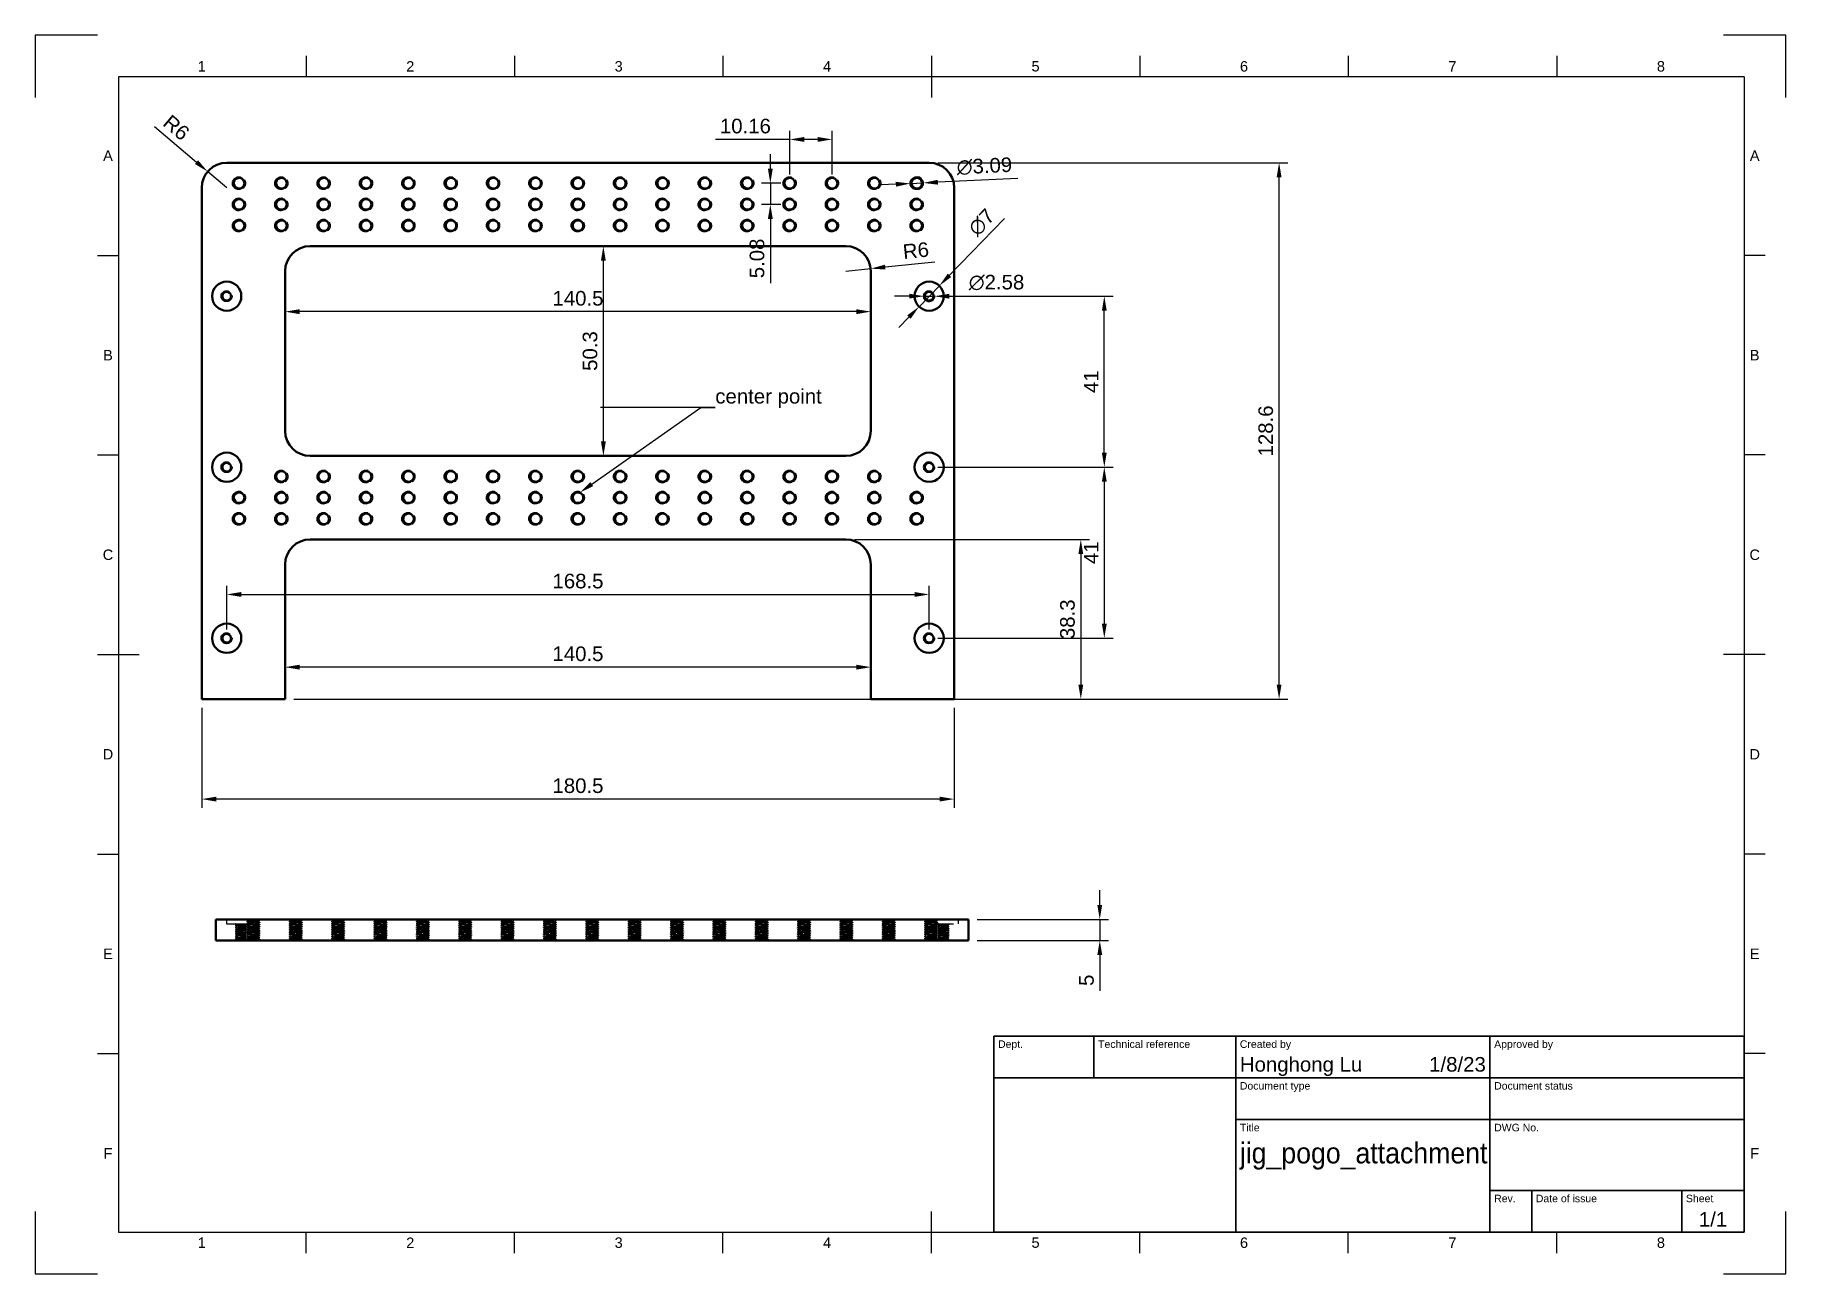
# Model space of a CAD drawing. Header units: millimetres. Extents: x 0 to 420, y 0 to 297.
import ezdxf
from ezdxf import colors
from ezdxf.entities.mleader import LeaderData, LeaderLine
from ezdxf.enums import TextEntityAlignment as Align
from ezdxf.math import Vec2, Vec3

# ---------------------------------------------------------------- set-up
doc = ezdxf.new("R2010")
doc.units = ezdxf.units.MM
doc.header["$LTSCALE"] = 0.75
doc.linetypes.add('HIDDEN2', pattern=[4.7625, 3.175, -1.5875])
for name, color, linetype, lineweight in [('BORDER', 7, 'Continuous', 25), ('FD_Dimensions', 7, 'Continuous', 25), ('Hidden', 7, 'HIDDEN2', 25), ('Hole Notes', 7, 'Continuous', 25), ('TITLEBLOCK', 7, 'Continuous', 35), ('Visible', 7, 'Continuous', 50)]:
    doc.layers.add(name, color=color, linetype=linetype, lineweight=lineweight)
doc.styles.add('FusionTitle', font='Arial.ttf')
doc.styles.get("Standard").update_dxf_attribs({"font": 'Arial.ttf'})
doc.dimstyles.new('Dim-ISO-25', dxfattribs={"dimtxt": 3.5, "dimasz": 3.5, "dimexe": 2.1, "dimexo": 2.1, "dimgap": 1.4, "dimtad": 1, "dimzin": 12, "dimdsep": 46, "dimtxsty": 'Standard', "dimcen": 0, "dimazin": 3, "dimtp": 0.1, "dimtm": 0.1, "dimtfac": 0.714286, "dimtmove": 0, "dimatfit": 3, "dimfxl": 1, "dimtzin": 12, "dimarcsym": 0})

msp = doc.modelspace()

# ---------------------------------------------------------------- blocks, each defined once
blk = doc.blocks.new('ISO_A3_SHEET')
at = {"layer": 'BORDER'}
for p, q in [((65, 292), (65, 287)), ((115, 292), (115, 287)), ((165, 292), (165, 287)), ((215, 292), (215, 282)), ((265, 292), (265, 287)), ((315, 292), (315, 287)), ((365, 292), (365, 287)), ((410, 287), (20, 287)), ((20, 287), (20, 10)), ((410, 287), (410, 10)), ((15, 244.16666), (20, 244.16666)), ((415, 244.16666), (410, 244.16666)), ((15, 196.33333), (20, 196.33333)), ((415, 196.33333), (410, 196.33333)), ((15, 148.5), (25, 148.5)), ((415, 148.5), (405, 148.5)), ((15, 100.66667), (20, 100.66667)), ((415, 100.66667), (410, 100.66667)), ((15, 52.83334), (20, 52.83334)), ((415, 52.83334), (410, 52.83334)), ((215, 5), (215, 15)), ((20, 10), (410, 10)), ((65, 5), (65, 10)), ((115, 5), (115, 10)), ((165, 5), (165, 10)), ((265, 5), (265, 10)), ((315, 5), (315, 10)), ((365, 5), (365, 10))]:
    blk.add_line(p, q, dxfattribs=at)
at = {"layer": 'Defpoints'}
for p, q in [((15, 297), (0, 297)), ((0, 297), (0, 282)), ((420, 297), (405, 297)), ((420, 282), (420, 297)), ((0, 15), (0, 0)), ((420, 0), (420, 15)), ((0, 0), (15, 0)), ((405, 0), (420, 0))]:
    blk.add_line(p, q, dxfattribs=at)
at = {"layer": 'BORDER', "style": 'FusionTitle'}
for s, p in [('1', (40, 289.5)), ('2', (90, 289.5)), ('3', (140, 289.5)), ('4', (190, 289.5)), ('5', (240, 289.5)), ('6', (290, 289.5)), ('7', (340, 289.5)), ('8', (390, 289.5)), ('A', (17.5, 268.08333)), ('A', (412.5, 268.08333)), ('B', (17.5, 220.25)), ('B', (412.5, 220.25)), ('C', (17.5, 172.41667)), ('C', (412.5, 172.41667)), ('D', (17.5, 124.58334)), ('D', (412.5, 124.58334)), ('E', (17.5, 76.75001)), ('E', (412.5, 76.75001)), ('F', (17.5, 28.91668)), ('F', (412.5, 28.91668)), ('1', (40, 7.5)), ('2', (90, 7.5)), ('3', (140, 7.5)), ('4', (190, 7.5)), ('5', (240, 7.5)), ('6', (290, 7.5)), ('7', (340, 7.5)), ('8', (390, 7.5))]:
    blk.add_text(s, height=2.5, dxfattribs=at).set_placement(p, align=Align.MIDDLE)
blk = doc.blocks.new('ISO_TITLEBLOCK')
at = {"layer": 'TITLEBLOCK'}
for p, q in [((0, 47), (-180, 47)), ((-180, 47), (-180, 0)), ((-156, 37), (-156, 47)), ((-122, 0), (-122, 47)), ((-61, 0), (-61, 47)), ((0, 0), (0, 47)), ((-180, 37), (0, 37)), ((-122, 27), (0, 27)), ((-61, 10), (0, 10)), ((-51, 0), (-51, 10)), ((-15, 0), (-15, 10)), ((-180, 0), (0, 0))]:
    blk.add_line(p, q, dxfattribs=at)
at = {"layer": 'TITLEBLOCK', "style": 'FusionTitle'}
for s, p in [('Dept.', (-179, 46)), ('Technical reference', (-155, 46)), ('Created by', (-121, 46)), ('Approved by', (-60, 46)), ('Document type', (-121, 36)), ('Document status', (-60, 36)), ('Title', (-121, 26)), ('DWG No.', (-60, 26)), ('Rev.', (-60, 9)), ('Date of issue', (-50, 9)), ('Sheet', (-14, 9))]:
    blk.add_text(s, height=1.8, dxfattribs=at).set_placement(p, align=Align.TOP_LEFT)
for tag, height, p in [('DEPT', 3.5, (-179, 42)), ('TECHNICAL_REFERENCE', 3.5, (-155, 42)), ('CREATED_BY', 3.5, (-121, 42)), ('APPROVED_BY', 3.5, (-60, 42)), ('DOCUMENT_TYPE', 3.5, (-121, 32)), ('DOCUMENT_STATUS', 3.5, (-60, 32)), ('TITLE_1', 5, (-121, 21.5)), ('TITLE_2', 5, (-121, 14)), ('TITLE_3', 5, (-121, 6.5)), ('DATE_OF_ISSUE', 3.5, (-50, 5))]:
    blk.add_attdef(tag, text='', height=height, dxfattribs=at).set_placement(p, align=Align.TOP_LEFT)
for tag, p in [('CREATED_DATE', (-62, 42)), ('APPROVED_DATE', (-0.99, 42))]:
    blk.add_attdef(tag, text='', height=3.5, dxfattribs=at).set_placement(p, align=Align.TOP_RIGHT)
for tag, height, p in [('DRAWING_NUMBER', 5, (-30.5, 19.75)), ('REV', 3.5, (-56, 4.85)), ('SHEET', 3.5, (-7.5, 4.85))]:
    blk.add_attdef(tag, text='', height=height, dxfattribs=at).set_placement(p, align=Align.TOP_CENTER)
blk = doc.blocks.new('*D22')
at = {"layer": 'Defpoints', "color": 0, "transparency": 16777216}
for p in [(209.974678, 261.400976), (213.057122, 261.549076)]:
    blk.add_point(p, dxfattribs=at)
at = {"layer": 'FD_Dimensions', "color": 0, "lineweight": -2, "transparency": 16777216}
for p, q in [((206.478711, 261.233008), (202.982744, 261.065039)), ((209.974678, 261.400976), (213.057122, 261.549076)), ((235.737508, 262.638786), (216.55309, 261.717045))]:
    blk.add_line(p, q, dxfattribs=at)
blk.add_arc((211.5159, 261.475026), 1.543, 284.772035, 87.053739, dxfattribs=at)
at = {"layer": 'FD_Dimensions', "color": 0, "transparency": 16777216}
for points in [[(206.450716, 261.815669), (206.506706, 260.650347), (209.974678, 261.400976)], [(216.525095, 262.299706), (216.581084, 261.134384), (213.057122, 261.549076)]]:
    blk.add_solid(points, dxfattribs=at)
at = {"layer": 'FD_Dimensions', "color": 0, "transparency": 16777216, "insert": (227.735637, 265.543005), "char_height": 3.5, "attachment_point": 5, "rotation": 2.75073769}
blk.add_mtext('∅3.09', dxfattribs=at)
blk = doc.blocks.new('*D23')
at = {"layer": 'Defpoints', "color": 0, "transparency": 16777216}
for p in [(216.924291, 236.905853), (212.047509, 231.8842)]:
    blk.add_point(p, dxfattribs=at)
at = {"layer": 'FD_Dimensions', "color": 0, "lineweight": -2, "transparency": 16777216}
for p, q in [((232.538578, 252.983983), (219.362682, 239.416679)), ((212.047509, 231.8842), (216.924291, 236.905853)), ((209.609118, 229.373373), (207.170728, 226.862547))]:
    blk.add_line(p, q, dxfattribs=at)
at = {"layer": 'FD_Dimensions', "color": 0, "transparency": 16777216}
for points in [[(218.944211, 239.823078), (219.781153, 239.010281), (216.924291, 236.905853)], [(209.190647, 229.779772), (210.02759, 228.966975), (212.047509, 231.8842)]]:
    blk.add_solid(points, dxfattribs=at)
at = {"layer": 'FD_Dimensions', "color": 0, "transparency": 16777216, "insert": (227.081019, 252.079342), "char_height": 3.5, "attachment_point": 5, "rotation": 45.83851259}
blk.add_mtext('∅7', dxfattribs=at)
blk = doc.blocks.new('*D24')
at = {"layer": 'Defpoints', "color": 0, "transparency": 16777216}
for p in [(194.4859, 240.395026), (200.454504, 241.008023)]:
    blk.add_point(p, dxfattribs=at)
at = {"layer": 'FD_Dimensions', "color": 0, "lineweight": -2, "transparency": 16777216}
for p, q in [((194.4859, 240.395026), (200.454504, 241.008023)), ((215.815246, 242.585624), (203.93619, 241.365604))]:
    blk.add_line(p, q, dxfattribs=at)
at = {"layer": 'FD_Dimensions', "color": 0, "transparency": 16777216}
blk.add_solid([(203.876593, 241.945885), (203.995787, 240.785323), (200.454504, 241.008023)], dxfattribs=at)
at = {"layer": 'FD_Dimensions', "color": 0, "transparency": 16777216, "insert": (211.290957, 245.324734), "char_height": 3.5, "attachment_point": 5, "rotation": 5.86391422}
blk.add_mtext('R6', dxfattribs=at)
blk = doc.blocks.new('*D25')
at = {"layer": 'Defpoints', "color": 0, "transparency": 16777216}
for p in [(41.405991, 264.271163), (45.9859, 260.395026)]:
    blk.add_point(p, dxfattribs=at)
at = {"layer": 'FD_Dimensions', "color": 0, "lineweight": -2, "transparency": 16777216}
for p, q in [((28.619858, 275.092514), (38.734378, 266.532243)), ((45.9859, 260.395026), (41.405991, 264.271163))]:
    blk.add_line(p, q, dxfattribs=at)
at = {"layer": 'FD_Dimensions', "color": 0, "transparency": 16777216}
blk.add_solid([(39.111225, 266.977512), (38.357531, 266.086974), (41.405991, 264.271163)], dxfattribs=at)
at = {"layer": 'FD_Dimensions', "color": 0, "transparency": 16777216, "insert": (33.900527, 274.798499), "char_height": 3.5, "attachment_point": 5, "rotation": 319.75758218}
blk.add_mtext('R6', dxfattribs=at)
blk = doc.blocks.new('*D26')
at = {"layer": 'Defpoints', "color": 0, "transparency": 16777216}
for p in [(181.0359, 271.975026), (181.0359, 261.475026), (191.1959, 261.475026)]:
    blk.add_point(p, dxfattribs=at)
at = {"layer": 'FD_Dimensions', "color": 0, "lineweight": -2, "transparency": 16777216}
for p, q in [((181.0359, 263.575026), (181.0359, 274.075026)), ((191.1959, 263.575026), (191.1959, 274.075026)), ((181.0359, 271.975026), (163.257046, 271.975026)), ((187.6959, 271.975026), (184.5359, 271.975026))]:
    blk.add_line(p, q, dxfattribs=at)
at = {"layer": 'FD_Dimensions', "color": 0, "transparency": 16777216}
for points in [[(184.5359, 272.55836), (184.5359, 271.391693), (181.0359, 271.975026)], [(187.6959, 272.55836), (187.6959, 271.391693), (191.1959, 271.975026)]]:
    blk.add_solid(points, dxfattribs=at)
at = {"layer": 'FD_Dimensions', "color": 0, "transparency": 16777216, "insert": (170.396473, 275.162032), "char_height": 3.5, "attachment_point": 5}
blk.add_mtext('10.16', dxfattribs=at)
blk = doc.blocks.new('*D27')
at = {"layer": 'Defpoints', "color": 0, "transparency": 16777216}
for p in [(181.0359, 261.475026), (176.378648, 256.395026), (181.0359, 256.395026)]:
    blk.add_point(p, dxfattribs=at)
at = {"layer": 'FD_Dimensions', "color": 0, "lineweight": -2, "transparency": 16777216}
for p, q in [((176.378648, 264.975026), (176.378648, 268.475026)), ((178.9359, 261.475026), (174.278648, 261.475026)), ((176.378648, 261.475026), (176.378648, 256.395026)), ((178.9359, 256.395026), (174.278648, 256.395026)), ((176.378648, 252.895026), (176.378648, 237.496459))]:
    blk.add_line(p, q, dxfattribs=at)
at = {"layer": 'FD_Dimensions', "color": 0, "transparency": 16777216}
for points in [[(175.795315, 264.975026), (176.961981, 264.975026), (176.378648, 261.475026)], [(175.795315, 252.895026), (176.961981, 252.895026), (176.378648, 256.395026)]]:
    blk.add_solid(points, dxfattribs=at)
at = {"layer": 'FD_Dimensions', "color": 0, "transparency": 16777216, "insert": (173.191642, 243.445743), "char_height": 3.5, "attachment_point": 5, "rotation": 90}
blk.add_mtext('5.08', dxfattribs=at)
blk = doc.blocks.new('*D28')
at = {"layer": 'Defpoints', "color": 0, "transparency": 16777216}
for p in [(213.195902, 234.397198), (215.775898, 234.392855)]:
    blk.add_point(p, dxfattribs=at)
at = {"layer": 'FD_Dimensions', "color": 0, "lineweight": -2, "transparency": 16777216}
for p, q in [((209.695907, 234.403088), (206.195912, 234.408979)), ((213.195902, 234.397198), (215.775898, 234.392855)), ((238.482415, 234.354637), (219.275893, 234.386964))]:
    blk.add_line(p, q, dxfattribs=at)
blk.add_arc((214.4859, 234.395026), 1.29, 195.059935, 359.903564, dxfattribs=at)
at = {"layer": 'FD_Dimensions', "color": 0, "transparency": 16777216}
for points in [[(209.696889, 234.986421), (209.694925, 233.819756), (213.195902, 234.397198)], [(219.276875, 234.970297), (219.274912, 233.803632), (215.775898, 234.392855)]]:
    blk.add_solid(points, dxfattribs=at)
at = {"layer": 'FD_Dimensions', "color": 0, "transparency": 16777216, "insert": (230.634681, 237.652741), "char_height": 3.5, "attachment_point": 5, "rotation": 359.9035712}
blk.add_mtext('∅2.58', dxfattribs=at)
blk = doc.blocks.new('*D29')
at = {"layer": 'Defpoints', "color": 0, "transparency": 16777216}
for p in [(59.9859, 151.67057), (200.4859, 151.67057), (59.9859, 145.463714)]:
    blk.add_point(p, dxfattribs=at)
at = {"layer": 'FD_Dimensions', "color": 0, "lineweight": -2, "transparency": 16777216}
for p, q in [((59.9859, 149.57057), (59.9859, 143.363714)), ((200.4859, 149.57057), (200.4859, 143.363714)), ((196.9859, 145.463714), (63.4859, 145.463714))]:
    blk.add_line(p, q, dxfattribs=at)
at = {"layer": 'FD_Dimensions', "color": 0, "transparency": 16777216}
for points in [[(63.4859, 146.047048), (63.4859, 144.880381), (59.9859, 145.463714)], [(196.9859, 146.047048), (196.9859, 144.880381), (200.4859, 145.463714)]]:
    blk.add_solid(points, dxfattribs=at)
at = {"layer": 'FD_Dimensions', "color": 0, "transparency": 16777216, "insert": (130.2359, 148.65072), "char_height": 3.5, "attachment_point": 5}
blk.add_mtext('140.5', dxfattribs=at)
blk = doc.blocks.new('*D30')
at = {"layer": 'Defpoints', "color": 0, "transparency": 16777216}
for p in [(194.4859, 176.095026), (220.4859, 137.795026), (250.848906, 137.795026)]:
    blk.add_point(p, dxfattribs=at)
at = {"layer": 'FD_Dimensions', "color": 0, "lineweight": -2, "transparency": 16777216}
for p, q in [((196.5859, 176.095026), (252.948906, 176.095026)), ((250.848906, 172.595026), (250.848906, 141.295026)), ((222.5859, 137.795026), (252.948906, 137.795026))]:
    blk.add_line(p, q, dxfattribs=at)
at = {"layer": 'FD_Dimensions', "color": 0, "transparency": 16777216}
for points in [[(250.265573, 172.595026), (251.43224, 172.595026), (250.848906, 176.095026)], [(250.265573, 141.295026), (251.43224, 141.295026), (250.848906, 137.795026)]]:
    blk.add_solid(points, dxfattribs=at)
at = {"layer": 'FD_Dimensions', "color": 0, "transparency": 16777216, "insert": (247.660707, 156.945026), "char_height": 3.5, "attachment_point": 5, "rotation": 90}
blk.add_mtext('38.3', dxfattribs=at)
blk = doc.blocks.new('*D31')
at = {"layer": 'Defpoints', "color": 0, "transparency": 16777216}
for p in [(39.9859, 137.795026), (220.4859, 137.795026), (39.9859, 113.837239)]:
    blk.add_point(p, dxfattribs=at)
at = {"layer": 'FD_Dimensions', "color": 0, "lineweight": -2, "transparency": 16777216}
for p, q in [((39.9859, 135.695026), (39.9859, 111.737239)), ((220.4859, 135.695026), (220.4859, 111.737239)), ((216.9859, 113.837239), (43.4859, 113.837239))]:
    blk.add_line(p, q, dxfattribs=at)
at = {"layer": 'FD_Dimensions', "color": 0, "transparency": 16777216}
for points in [[(43.4859, 114.420573), (43.4859, 113.253906), (39.9859, 113.837239)], [(216.9859, 114.420573), (216.9859, 113.253906), (220.4859, 113.837239)]]:
    blk.add_solid(points, dxfattribs=at)
at = {"layer": 'FD_Dimensions', "color": 0, "transparency": 16777216, "insert": (130.2359, 117.024245), "char_height": 3.5, "attachment_point": 5}
blk.add_mtext('180.5', dxfattribs=at)
blk = doc.blocks.new('*D32')
at = {"layer": 'Defpoints', "color": 0, "transparency": 16777216}
for p in [(136.331953, 246.395026), (136.331953, 246.395026), (136.331953, 196.095026)]:
    blk.add_point(p, dxfattribs=at)
at = {"layer": 'FD_Dimensions', "color": 0, "lineweight": -2, "transparency": 16777216}
blk.add_line((136.331953, 199.595026), (136.331953, 242.895026), dxfattribs=at)
at = {"layer": 'FD_Dimensions', "color": 0, "transparency": 16777216}
for points in [[(135.74862, 242.895026), (136.915287, 242.895026), (136.331953, 246.395026)], [(135.74862, 199.595026), (136.915287, 199.595026), (136.331953, 196.095026)]]:
    blk.add_solid(points, dxfattribs=at)
at = {"layer": 'FD_Dimensions', "color": 0, "transparency": 16777216, "insert": (133.143754, 221.245026), "char_height": 3.5, "attachment_point": 5, "rotation": 90}
blk.add_mtext('50.3', dxfattribs=at)
blk = doc.blocks.new('*D33')
at = {"layer": 'Defpoints', "color": 0, "transparency": 16777216}
for p in [(59.9859, 232.560144), (200.4859, 232.560144), (59.9859, 230.685995)]:
    blk.add_point(p, dxfattribs=at)
at = {"layer": 'FD_Dimensions', "color": 0, "lineweight": -2, "transparency": 16777216}
for p, q in [((59.9859, 230.460144), (59.9859, 228.585995)), ((196.9859, 230.685995), (63.4859, 230.685995)), ((200.4859, 230.460144), (200.4859, 228.585995))]:
    blk.add_line(p, q, dxfattribs=at)
at = {"layer": 'FD_Dimensions', "color": 0, "transparency": 16777216}
for points in [[(63.4859, 231.269328), (63.4859, 230.102661), (59.9859, 230.685995)], [(196.9859, 231.269328), (196.9859, 230.102661), (200.4859, 230.685995)]]:
    blk.add_solid(points, dxfattribs=at)
at = {"layer": 'FD_Dimensions', "color": 0, "transparency": 16777216, "insert": (130.2359, 233.873), "char_height": 3.5, "attachment_point": 5}
blk.add_mtext('140.5', dxfattribs=at)
blk = doc.blocks.new('*D34')
at = {"layer": 'Defpoints', "color": 0, "transparency": 16777216}
for p in [(214.4859, 266.395026), (298.415219, 266.395026), (59.9859, 137.795026)]:
    blk.add_point(p, dxfattribs=at)
at = {"layer": 'FD_Dimensions', "color": 0, "lineweight": -2, "transparency": 16777216}
for p, q in [((216.5859, 266.395026), (300.515219, 266.395026)), ((298.415219, 141.295026), (298.415219, 262.895026)), ((62.0859, 137.795026), (300.515219, 137.795026))]:
    blk.add_line(p, q, dxfattribs=at)
at = {"layer": 'FD_Dimensions', "color": 0, "transparency": 16777216}
for points in [[(297.831886, 262.895026), (298.998553, 262.895026), (298.415219, 266.395026)], [(297.831886, 141.295026), (298.998553, 141.295026), (298.415219, 137.795026)]]:
    blk.add_solid(points, dxfattribs=at)
at = {"layer": 'FD_Dimensions', "color": 0, "transparency": 16777216, "insert": (295.228214, 202.095026), "char_height": 3.5, "attachment_point": 5, "rotation": 90}
blk.add_mtext('128.6', dxfattribs=at)
blk = doc.blocks.new('*D35')
at = {"layer": 'Defpoints', "color": 0, "transparency": 16777216}
for p in [(214.4859, 234.395026), (256.4859, 234.395026), (214.4859, 193.395026)]:
    blk.add_point(p, dxfattribs=at)
at = {"layer": 'FD_Dimensions', "color": 0, "lineweight": -2, "transparency": 16777216}
for p, q in [((216.5859, 234.395026), (258.5859, 234.395026)), ((256.4859, 196.895026), (256.4859, 230.895026)), ((216.5859, 193.395026), (258.5859, 193.395026))]:
    blk.add_line(p, q, dxfattribs=at)
at = {"layer": 'FD_Dimensions', "color": 0, "transparency": 16777216}
for points in [[(255.902567, 230.895026), (257.069234, 230.895026), (256.4859, 234.395026)], [(255.902567, 196.895026), (257.069234, 196.895026), (256.4859, 193.395026)]]:
    blk.add_solid(points, dxfattribs=at)
at = {"layer": 'FD_Dimensions', "color": 0, "transparency": 16777216, "insert": (253.328738, 213.895026), "char_height": 3.5, "attachment_point": 5, "rotation": 90}
blk.add_mtext('41', dxfattribs=at)
blk = doc.blocks.new('*D36')
at = {"layer": 'Defpoints', "color": 0, "transparency": 16777216}
for p in [(214.4859, 193.395026), (214.4859, 152.395026), (256.4859, 152.395026)]:
    blk.add_point(p, dxfattribs=at)
at = {"layer": 'FD_Dimensions', "color": 0, "lineweight": -2, "transparency": 16777216}
for p, q in [((216.5859, 193.395026), (258.5859, 193.395026)), ((256.4859, 189.895026), (256.4859, 155.895026)), ((216.5859, 152.395026), (258.5859, 152.395026))]:
    blk.add_line(p, q, dxfattribs=at)
at = {"layer": 'FD_Dimensions', "color": 0, "transparency": 16777216}
for points in [[(255.902567, 189.895026), (257.069234, 189.895026), (256.4859, 193.395026)], [(255.902567, 155.895026), (257.069234, 155.895026), (256.4859, 152.395026)]]:
    blk.add_solid(points, dxfattribs=at)
at = {"layer": 'FD_Dimensions', "color": 0, "transparency": 16777216, "insert": (253.328738, 172.895026), "char_height": 3.5, "attachment_point": 5, "rotation": 90}
blk.add_mtext('41', dxfattribs=at)
blk = doc.blocks.new('*D37')
at = {"layer": 'Defpoints', "color": 0, "transparency": 16777216}
for p in [(214.4859, 162.895026), (45.9859, 152.395026), (214.4859, 152.395026)]:
    blk.add_point(p, dxfattribs=at)
at = {"layer": 'FD_Dimensions', "color": 0, "lineweight": -2, "transparency": 16777216}
for p, q in [((45.9859, 154.495026), (45.9859, 164.995026)), ((214.4859, 154.495026), (214.4859, 164.995026)), ((49.4859, 162.895026), (210.9859, 162.895026))]:
    blk.add_line(p, q, dxfattribs=at)
at = {"layer": 'FD_Dimensions', "color": 0, "transparency": 16777216}
for points in [[(49.4859, 163.47836), (49.4859, 162.311693), (45.9859, 162.895026)], [(210.9859, 163.47836), (210.9859, 162.311693), (214.4859, 162.895026)]]:
    blk.add_solid(points, dxfattribs=at)
at = {"layer": 'FD_Dimensions', "color": 0, "transparency": 16777216, "insert": (130.2359, 166.082032), "char_height": 3.5, "attachment_point": 5}
blk.add_mtext('168.5', dxfattribs=at)
blk = doc.blocks.new('*D38')
at = {"layer": 'Defpoints', "color": 0, "transparency": 16777216}
for p in [(223.898583, 84.968496), (223.898583, 79.968496), (255.398583, 79.968496)]:
    blk.add_point(p, dxfattribs=at)
at = {"layer": 'FD_Dimensions', "color": 0, "lineweight": -2, "transparency": 16777216}
for p, q in [((255.398583, 88.468496), (255.398583, 91.968496)), ((225.998583, 84.968496), (257.498583, 84.968496)), ((255.398583, 84.968496), (255.398583, 79.968496)), ((225.998583, 79.968496), (257.498583, 79.968496)), ((255.398583, 76.468496), (255.398583, 67.847896))]:
    blk.add_line(p, q, dxfattribs=at)
at = {"layer": 'FD_Dimensions', "color": 0, "transparency": 16777216}
for points in [[(254.81525, 88.468496), (255.981917, 88.468496), (255.398583, 84.968496)], [(254.81525, 76.468496), (255.981917, 76.468496), (255.398583, 79.968496)]]:
    blk.add_solid(points, dxfattribs=at)
at = {"layer": 'FD_Dimensions', "color": 0, "transparency": 16777216, "insert": (252.21874, 70.408196), "char_height": 3.5, "attachment_point": 5, "rotation": 90}
blk.add_mtext('5', dxfattribs=at)

# ---------------------------------------------------------------- dimensions: what is measured, and where the dimension line sits
at = {"layer": 'FD_Dimensions'}
for center, mpoint, picture, middle in [((45.986, 260.395), (41.406, 264.271), '*D25', (31.842, 272.366)), ((194.486, 240.395), (200.455, 241.008), '*D24', (211.617, 242.154))]:
    dim = msp.add_radius_dim(center=center, mpoint=mpoint, dimstyle='Dim-ISO-25', override={"dimlfac": 1, "dimse1": 1}, dxfattribs=at)
    dim.commit()
    dim.dimension.update_dxf_attribs({"geometry": picture, "text_midpoint": middle, "dimtype": 164})
for base, p1, p2, picture, middle in [((181.036, 271.975), (191.196, 261.475), (181.036, 261.475), '*D26', (170.396, 275.162)), ((59.986, 230.686), (200.486, 232.56), (59.986, 232.56), '*D33', (130.236, 233.873)), ((59.986, 145.464), (200.486, 151.671), (59.986, 151.671), '*D29', (130.236, 148.651))]:
    dim = msp.add_linear_dim(base=base, p1=p1, p2=p2, dimstyle='Dim-ISO-25', override={"dimlfac": 1, "dimclrd": 0, "dimclre": 0}, dxfattribs=at)
    dim.commit()
    dim.dimension.update_dxf_attribs({"geometry": picture, "text_midpoint": middle})
for base, p1, p2, angle, picture, middle in [((298.415, 266.395), (59.986, 137.795), (214.486, 266.395), 90, '*D34', (295.228, 202.095)), ((136.332, 246.395), (136.332, 196.095), (136.332, 246.395), 270, '*D32', (133.144, 221.245)), ((250.849, 137.795), (194.486, 176.095), (220.486, 137.795), 90, '*D30', (247.661, 156.945)), ((39.986, 113.837), (220.486, 137.795), (39.986, 137.795), 180, '*D31', (130.236, 117.024))]:
    dim = msp.add_linear_dim(base=base, p1=p1, p2=p2, angle=angle, dimstyle='Dim-ISO-25', override={"dimlfac": 1, "dimclrd": 0, "dimclre": 0}, dxfattribs=at)
    dim.commit()
    dim.dimension.update_dxf_attribs({"geometry": picture, "text_midpoint": middle})
for p1, p2, distance, picture, middle in [((181.036, 261.475), (181.036, 256.395), -4.657, '*D27', (173.192, 243.446)), ((214.486, 193.395), (214.486, 234.395), -42, '*D35', (253.329, 213.895)), ((214.486, 193.395), (214.486, 152.395), 42, '*D36', (253.329, 172.895)), ((45.986, 152.395), (214.486, 152.395), 10.5, '*D37', (130.236, 166.082)), ((223.899, 84.968), (223.899, 79.968), 31.5, '*D38', (252.219, 70.408))]:
    dim = msp.add_aligned_dim(p1=p1, p2=p2, distance=distance, dimstyle='Dim-ISO-25', override={"dimlfac": 1, "dimclrd": 0, "dimclre": 0}, dxfattribs=at)
    dim.commit()
    dim.dimension.update_dxf_attribs({"geometry": picture, "text_midpoint": middle})
dim = msp.add_diameter_dim_2p(p1=(209.975, 261.401), p2=(213.057, 261.549), dimstyle='Dim-ISO-25', override={"dimlfac": 1}, dxfattribs=at)
dim.commit()
dim.dimension.update_dxf_attribs({"geometry": '*D22', "text_midpoint": (227.736, 265.543)})
for p1, p2, picture, middle in [((212.048, 231.884), (216.924, 236.906), '*D23', (229.438, 249.791)), ((213.196, 234.397), (215.776, 234.393), '*D28', (230.629, 234.368))]:
    dim = msp.add_diameter_dim_2p(p1=p1, p2=p2, dimstyle='Dim-ISO-25', override={"dimlfac": 1}, dxfattribs=at)
    dim.commit()
    dim.dimension.update_dxf_attribs({"geometry": picture, "text_midpoint": middle, "dimtype": 163})

# ---------------------------------------------------------------- linework, layer by layer
at = {"layer": 'Hidden'}
for p, q in [((45.899, 84.968), (45.899, 83.968)), ((50.826, 84.968), (50.826, 84.948)), ((50.826, 84.489), (50.826, 84.448)), ((51.104, 84.787), (51.104, 84.65)), ((51.104, 84.287), (51.104, 84.15)), ((52.899, 84.968), (52.899, 83.968)), ((53.633, 84.968), (53.633, 84.9)), ((53.633, 84.537), (53.633, 84.4)), ((53.633, 84.037), (53.633, 83.9)), ((53.912, 84.739), (53.912, 84.698)), ((53.912, 84.239), (53.912, 84.198)), ((60.986, 84.968), (60.986, 84.948)), ((60.986, 84.489), (60.986, 84.448)), ((61.264, 84.787), (61.264, 84.65)), ((61.264, 84.287), (61.264, 84.15)), ((63.793, 84.968), (63.793, 84.9)), ((63.793, 84.537), (63.793, 84.4)), ((63.793, 84.037), (63.793, 83.9)), ((64.072, 84.739), (64.072, 84.698)), ((64.072, 84.239), (64.072, 84.198)), ((71.146, 84.968), (71.146, 84.948)), ((71.146, 84.489), (71.146, 84.448)), ((71.424, 84.787), (71.424, 84.65)), ((71.424, 84.287), (71.424, 84.15)), ((73.953, 84.968), (73.953, 84.9)), ((73.953, 84.537), (73.953, 84.4)), ((73.953, 84.037), (73.953, 83.9)), ((74.232, 84.739), (74.232, 84.698)), ((74.232, 84.239), (74.232, 84.198)), ((81.306, 84.968), (81.306, 84.948)), ((81.306, 84.489), (81.306, 84.448)), ((81.584, 84.787), (81.584, 84.65)), ((81.584, 84.287), (81.584, 84.15)), ((84.113, 84.968), (84.113, 84.9)), ((84.113, 84.537), (84.113, 84.4)), ((84.113, 84.037), (84.113, 83.9)), ((84.392, 84.739), (84.392, 84.698)), ((84.392, 84.239), (84.392, 84.198)), ((91.466, 84.968), (91.466, 84.948)), ((91.466, 84.489), (91.466, 84.448)), ((91.744, 84.787), (91.744, 84.65)), ((91.744, 84.287), (91.744, 84.15)), ((94.273, 84.968), (94.273, 84.9)), ((94.273, 84.537), (94.273, 84.4)), ((94.273, 84.037), (94.273, 83.9)), ((94.552, 84.739), (94.552, 84.698)), ((94.552, 84.239), (94.552, 84.198)), ((101.626, 84.968), (101.626, 84.948)), ((101.626, 84.489), (101.626, 84.448)), ((101.904, 84.787), (101.904, 84.65)), ((101.904, 84.287), (101.904, 84.15)), ((104.433, 84.968), (104.433, 84.9)), ((104.433, 84.537), (104.433, 84.4)), ((104.433, 84.037), (104.433, 83.9)), ((104.712, 84.739), (104.712, 84.698)), ((104.712, 84.239), (104.712, 84.198)), ((111.786, 84.968), (111.786, 84.948)), ((111.786, 84.489), (111.786, 84.448)), ((112.064, 84.787), (112.064, 84.65)), ((112.064, 84.287), (112.064, 84.15)), ((114.593, 84.968), (114.593, 84.9)), ((114.593, 84.537), (114.593, 84.4)), ((114.593, 84.037), (114.593, 83.9)), ((114.872, 84.739), (114.872, 84.698)), ((114.872, 84.239), (114.872, 84.198)), ((121.946, 84.968), (121.946, 84.948)), ((121.946, 84.489), (121.946, 84.448)), ((122.224, 84.787), (122.224, 84.65)), ((122.224, 84.287), (122.224, 84.15)), ((124.753, 84.968), (124.753, 84.9)), ((124.753, 84.537), (124.753, 84.4)), ((124.753, 84.037), (124.753, 83.9)), ((125.032, 84.739), (125.032, 84.698)), ((125.032, 84.239), (125.032, 84.198)), ((132.106, 84.968), (132.106, 84.948)), ((132.106, 84.489), (132.106, 84.448)), ((132.384, 84.787), (132.384, 84.65)), ((132.384, 84.287), (132.384, 84.15)), ((134.913, 84.968), (134.913, 84.9)), ((134.913, 84.537), (134.913, 84.4)), ((134.913, 84.037), (134.913, 83.9)), ((135.192, 84.739), (135.192, 84.698)), ((135.192, 84.239), (135.192, 84.198)), ((142.266, 84.968), (142.266, 84.948)), ((142.266, 84.489), (142.266, 84.448)), ((142.544, 84.787), (142.544, 84.65)), ((142.544, 84.287), (142.544, 84.15)), ((145.073, 84.968), (145.073, 84.9)), ((145.073, 84.537), (145.073, 84.4)), ((145.073, 84.037), (145.073, 83.9)), ((145.352, 84.739), (145.352, 84.698)), ((145.352, 84.239), (145.352, 84.198)), ((152.426, 84.968), (152.426, 84.948)), ((152.426, 84.489), (152.426, 84.448)), ((152.704, 84.787), (152.704, 84.65)), ((152.704, 84.287), (152.704, 84.15)), ((155.233, 84.968), (155.233, 84.9)), ((155.233, 84.537), (155.233, 84.4)), ((155.233, 84.037), (155.233, 83.9)), ((155.512, 84.739), (155.512, 84.698)), ((155.512, 84.239), (155.512, 84.198)), ((162.586, 84.968), (162.586, 84.948)), ((162.586, 84.489), (162.586, 84.448)), ((162.864, 84.787), (162.864, 84.65)), ((162.864, 84.287), (162.864, 84.15)), ((165.393, 84.968), (165.393, 84.9)), ((165.393, 84.537), (165.393, 84.4)), ((165.393, 84.037), (165.393, 83.9)), ((165.672, 84.739), (165.672, 84.698)), ((165.672, 84.239), (165.672, 84.198)), ((172.746, 84.968), (172.746, 84.948)), ((172.746, 84.489), (172.746, 84.448)), ((173.024, 84.787), (173.024, 84.65)), ((173.024, 84.287), (173.024, 84.15)), ((175.553, 84.968), (175.553, 84.9)), ((175.553, 84.537), (175.553, 84.4)), ((175.553, 84.037), (175.553, 83.9)), ((175.832, 84.739), (175.832, 84.698)), ((175.832, 84.239), (175.832, 84.198)), ((182.906, 84.968), (182.906, 84.948)), ((182.906, 84.489), (182.906, 84.448)), ((183.184, 84.787), (183.184, 84.65)), ((183.184, 84.287), (183.184, 84.15)), ((185.713, 84.968), (185.713, 84.9)), ((185.713, 84.537), (185.713, 84.4)), ((185.713, 84.037), (185.713, 83.9)), ((185.992, 84.739), (185.992, 84.698)), ((185.992, 84.239), (185.992, 84.198)), ((193.066, 84.968), (193.066, 84.948)), ((193.066, 84.489), (193.066, 84.448)), ((193.344, 84.787), (193.344, 84.65)), ((193.344, 84.287), (193.344, 84.15)), ((195.873, 84.968), (195.873, 84.9)), ((195.873, 84.537), (195.873, 84.4)), ((195.873, 84.037), (195.873, 83.9)), ((196.152, 84.739), (196.152, 84.698)), ((196.152, 84.239), (196.152, 84.198)), ((203.226, 84.968), (203.226, 84.948)), ((203.226, 84.489), (203.226, 84.448)), ((203.504, 84.787), (203.504, 84.65)), ((203.504, 84.287), (203.504, 84.15)), ((206.033, 84.968), (206.033, 84.9)), ((206.033, 84.537), (206.033, 84.4)), ((206.033, 84.037), (206.033, 83.9)), ((206.312, 84.739), (206.312, 84.698)), ((206.312, 84.239), (206.312, 84.198)), ((213.386, 84.968), (213.386, 84.948)), ((213.386, 84.489), (213.386, 84.448)), ((213.664, 84.787), (213.664, 84.65)), ((213.664, 84.287), (213.664, 84.15)), ((214.399, 84.968), (214.399, 83.968)), ((216.193, 84.968), (216.193, 84.9)), ((216.193, 84.537), (216.193, 84.4)), ((216.193, 84.037), (216.193, 83.9)), ((216.472, 84.739), (216.472, 84.698)), ((216.472, 84.239), (216.472, 84.198)), ((221.399, 84.968), (221.399, 83.968)), ((45.899, 83.968), (52.899, 83.968)), ((48.109, 83.968), (48.109, 83.95)), ((48.109, 83.537), (48.109, 83.5)), ((48.109, 83.087), (48.109, 83.05)), ((48.109, 82.637), (48.109, 82.6)), ((48.109, 82.187), (48.109, 82.15)), ((48.109, 81.737), (48.109, 81.7)), ((48.109, 81.287), (48.109, 81.25)), ((48.109, 80.837), (48.109, 80.8)), ((48.109, 80.387), (48.109, 80.35)), ((48.361, 83.804), (48.361, 83.683)), ((48.361, 83.354), (48.361, 83.233)), ((48.361, 82.904), (48.361, 82.783)), ((48.361, 82.454), (48.361, 82.333)), ((48.361, 82.004), (48.361, 81.883)), ((48.361, 81.554), (48.361, 81.433)), ((48.361, 81.104), (48.361, 80.983)), ((48.361, 80.654), (48.361, 80.533)), ((48.361, 80.204), (48.361, 80.083)), ((50.436, 83.968), (50.436, 83.908)), ((50.436, 83.579), (50.436, 83.458)), ((50.436, 83.129), (50.436, 83.008)), ((50.436, 82.679), (50.436, 82.558)), ((50.436, 82.229), (50.436, 82.108)), ((50.436, 81.779), (50.436, 81.658)), ((50.436, 81.329), (50.436, 81.208)), ((50.436, 80.879), (50.436, 80.758)), ((50.436, 80.429), (50.436, 80.308)), ((50.436, 79.979), (50.436, 79.968)), ((50.689, 83.762), (50.689, 83.725)), ((50.689, 83.312), (50.689, 83.275)), ((50.689, 82.862), (50.689, 82.825)), ((50.689, 82.412), (50.689, 82.375)), ((50.689, 81.962), (50.689, 81.925)), ((50.689, 81.512), (50.689, 81.475)), ((50.689, 81.062), (50.689, 81.025)), ((50.689, 80.612), (50.689, 80.575)), ((50.689, 80.162), (50.689, 80.125)), ((50.826, 83.989), (50.826, 83.948)), ((50.826, 83.489), (50.826, 83.448)), ((50.826, 82.989), (50.826, 82.948)), ((50.826, 82.489), (50.826, 82.448)), ((50.826, 81.989), (50.826, 81.948)), ((50.826, 81.489), (50.826, 81.448)), ((50.826, 80.989), (50.826, 80.948)), ((50.826, 80.489), (50.826, 80.448)), ((50.826, 79.989), (50.826, 79.968)), ((51.104, 83.787), (51.104, 83.65)), ((51.104, 83.287), (51.104, 83.15)), ((51.104, 82.787), (51.104, 82.65)), ((51.104, 82.287), (51.104, 82.15)), ((51.104, 81.787), (51.104, 81.65)), ((51.104, 81.287), (51.104, 81.15)), ((51.104, 80.787), (51.104, 80.65)), ((51.104, 80.287), (51.104, 80.15)), ((53.633, 83.537), (53.633, 83.4)), ((53.633, 83.037), (53.633, 82.9)), ((53.633, 82.537), (53.633, 82.4)), ((53.633, 82.037), (53.633, 81.9)), ((53.633, 81.537), (53.633, 81.4)), ((53.633, 81.037), (53.633, 80.9)), ((53.633, 80.537), (53.633, 80.4)), ((53.633, 80.037), (53.633, 79.968)), ((53.912, 83.739), (53.912, 83.698)), ((53.912, 83.239), (53.912, 83.198)), ((53.912, 82.739), (53.912, 82.698)), ((53.912, 82.239), (53.912, 82.198)), ((53.912, 81.739), (53.912, 81.698)), ((53.912, 81.239), (53.912, 81.198)), ((53.912, 80.739), (53.912, 80.698)), ((53.912, 80.239), (53.912, 80.198)), ((60.986, 83.989), (60.986, 83.948)), ((60.986, 83.489), (60.986, 83.448)), ((60.986, 82.989), (60.986, 82.948)), ((60.986, 82.489), (60.986, 82.448)), ((60.986, 81.989), (60.986, 81.948)), ((60.986, 81.489), (60.986, 81.448)), ((60.986, 80.989), (60.986, 80.948)), ((60.986, 80.489), (60.986, 80.448)), ((60.986, 79.989), (60.986, 79.968)), ((61.264, 83.787), (61.264, 83.65)), ((61.264, 83.287), (61.264, 83.15)), ((61.264, 82.787), (61.264, 82.65)), ((61.264, 82.287), (61.264, 82.15)), ((61.264, 81.787), (61.264, 81.65)), ((61.264, 81.287), (61.264, 81.15)), ((61.264, 80.787), (61.264, 80.65)), ((61.264, 80.287), (61.264, 80.15)), ((63.793, 83.537), (63.793, 83.4)), ((63.793, 83.037), (63.793, 82.9)), ((63.793, 82.537), (63.793, 82.4)), ((63.793, 82.037), (63.793, 81.9)), ((63.793, 81.537), (63.793, 81.4)), ((63.793, 81.037), (63.793, 80.9)), ((63.793, 80.537), (63.793, 80.4)), ((63.793, 80.037), (63.793, 79.968)), ((64.072, 83.739), (64.072, 83.698)), ((64.072, 83.239), (64.072, 83.198)), ((64.072, 82.739), (64.072, 82.698)), ((64.072, 82.239), (64.072, 82.198)), ((64.072, 81.739), (64.072, 81.698)), ((64.072, 81.239), (64.072, 81.198)), ((64.072, 80.739), (64.072, 80.698)), ((64.072, 80.239), (64.072, 80.198)), ((71.146, 83.989), (71.146, 83.948)), ((71.146, 83.489), (71.146, 83.448)), ((71.146, 82.989), (71.146, 82.948)), ((71.146, 82.489), (71.146, 82.448)), ((71.146, 81.989), (71.146, 81.948)), ((71.146, 81.489), (71.146, 81.448)), ((71.146, 80.989), (71.146, 80.948)), ((71.146, 80.489), (71.146, 80.448)), ((71.146, 79.989), (71.146, 79.968)), ((71.424, 83.787), (71.424, 83.65)), ((71.424, 83.287), (71.424, 83.15)), ((71.424, 82.787), (71.424, 82.65)), ((71.424, 82.287), (71.424, 82.15)), ((71.424, 81.787), (71.424, 81.65)), ((71.424, 81.287), (71.424, 81.15)), ((71.424, 80.787), (71.424, 80.65)), ((71.424, 80.287), (71.424, 80.15)), ((73.953, 83.537), (73.953, 83.4)), ((73.953, 83.037), (73.953, 82.9)), ((73.953, 82.537), (73.953, 82.4)), ((73.953, 82.037), (73.953, 81.9)), ((73.953, 81.537), (73.953, 81.4)), ((73.953, 81.037), (73.953, 80.9)), ((73.953, 80.537), (73.953, 80.4)), ((73.953, 80.037), (73.953, 79.968)), ((74.232, 83.739), (74.232, 83.698)), ((74.232, 83.239), (74.232, 83.198)), ((74.232, 82.739), (74.232, 82.698)), ((74.232, 82.239), (74.232, 82.198)), ((74.232, 81.739), (74.232, 81.698)), ((74.232, 81.239), (74.232, 81.198)), ((74.232, 80.739), (74.232, 80.698)), ((74.232, 80.239), (74.232, 80.198)), ((81.306, 83.989), (81.306, 83.948)), ((81.306, 83.489), (81.306, 83.448)), ((81.306, 82.989), (81.306, 82.948)), ((81.306, 82.489), (81.306, 82.448)), ((81.306, 81.989), (81.306, 81.948)), ((81.306, 81.489), (81.306, 81.448)), ((81.306, 80.989), (81.306, 80.948)), ((81.306, 80.489), (81.306, 80.448)), ((81.306, 79.989), (81.306, 79.968)), ((81.584, 83.787), (81.584, 83.65)), ((81.584, 83.287), (81.584, 83.15)), ((81.584, 82.787), (81.584, 82.65)), ((81.584, 82.287), (81.584, 82.15)), ((81.584, 81.787), (81.584, 81.65)), ((81.584, 81.287), (81.584, 81.15)), ((81.584, 80.787), (81.584, 80.65)), ((81.584, 80.287), (81.584, 80.15)), ((84.113, 83.537), (84.113, 83.4)), ((84.113, 83.037), (84.113, 82.9)), ((84.113, 82.537), (84.113, 82.4)), ((84.113, 82.037), (84.113, 81.9)), ((84.113, 81.537), (84.113, 81.4)), ((84.113, 81.037), (84.113, 80.9)), ((84.113, 80.537), (84.113, 80.4)), ((84.113, 80.037), (84.113, 79.968)), ((84.392, 83.739), (84.392, 83.698)), ((84.392, 83.239), (84.392, 83.198)), ((84.392, 82.739), (84.392, 82.698)), ((84.392, 82.239), (84.392, 82.198)), ((84.392, 81.739), (84.392, 81.698)), ((84.392, 81.239), (84.392, 81.198)), ((84.392, 80.739), (84.392, 80.698)), ((84.392, 80.239), (84.392, 80.198)), ((91.466, 83.989), (91.466, 83.948)), ((91.466, 83.489), (91.466, 83.448)), ((91.466, 82.989), (91.466, 82.948)), ((91.466, 82.489), (91.466, 82.448)), ((91.466, 81.989), (91.466, 81.948)), ((91.466, 81.489), (91.466, 81.448)), ((91.466, 80.989), (91.466, 80.948)), ((91.466, 80.489), (91.466, 80.448)), ((91.466, 79.989), (91.466, 79.968)), ((91.744, 83.787), (91.744, 83.65)), ((91.744, 83.287), (91.744, 83.15)), ((91.744, 82.787), (91.744, 82.65)), ((91.744, 82.287), (91.744, 82.15)), ((91.744, 81.787), (91.744, 81.65)), ((91.744, 81.287), (91.744, 81.15)), ((91.744, 80.787), (91.744, 80.65)), ((91.744, 80.287), (91.744, 80.15)), ((94.273, 83.537), (94.273, 83.4)), ((94.273, 83.037), (94.273, 82.9)), ((94.273, 82.537), (94.273, 82.4)), ((94.273, 82.037), (94.273, 81.9)), ((94.273, 81.537), (94.273, 81.4)), ((94.273, 81.037), (94.273, 80.9)), ((94.273, 80.537), (94.273, 80.4)), ((94.273, 80.037), (94.273, 79.968)), ((94.552, 83.739), (94.552, 83.698)), ((94.552, 83.239), (94.552, 83.198)), ((94.552, 82.739), (94.552, 82.698)), ((94.552, 82.239), (94.552, 82.198)), ((94.552, 81.739), (94.552, 81.698)), ((94.552, 81.239), (94.552, 81.198)), ((94.552, 80.739), (94.552, 80.698)), ((94.552, 80.239), (94.552, 80.198)), ((101.626, 83.989), (101.626, 83.948)), ((101.626, 83.489), (101.626, 83.448)), ((101.626, 82.989), (101.626, 82.948)), ((101.626, 82.489), (101.626, 82.448)), ((101.626, 81.989), (101.626, 81.948)), ((101.626, 81.489), (101.626, 81.448)), ((101.626, 80.989), (101.626, 80.948)), ((101.626, 80.489), (101.626, 80.448)), ((101.626, 79.989), (101.626, 79.968)), ((101.904, 83.787), (101.904, 83.65)), ((101.904, 83.287), (101.904, 83.15)), ((101.904, 82.787), (101.904, 82.65)), ((101.904, 82.287), (101.904, 82.15)), ((101.904, 81.787), (101.904, 81.65)), ((101.904, 81.287), (101.904, 81.15)), ((101.904, 80.787), (101.904, 80.65)), ((101.904, 80.287), (101.904, 80.15)), ((104.433, 83.537), (104.433, 83.4)), ((104.433, 83.037), (104.433, 82.9)), ((104.433, 82.537), (104.433, 82.4)), ((104.433, 82.037), (104.433, 81.9)), ((104.433, 81.537), (104.433, 81.4)), ((104.433, 81.037), (104.433, 80.9)), ((104.433, 80.537), (104.433, 80.4)), ((104.433, 80.037), (104.433, 79.968)), ((104.712, 83.739), (104.712, 83.698)), ((104.712, 83.239), (104.712, 83.198)), ((104.712, 82.739), (104.712, 82.698)), ((104.712, 82.239), (104.712, 82.198)), ((104.712, 81.739), (104.712, 81.698)), ((104.712, 81.239), (104.712, 81.198)), ((104.712, 80.739), (104.712, 80.698)), ((104.712, 80.239), (104.712, 80.198)), ((111.786, 83.989), (111.786, 83.948)), ((111.786, 83.489), (111.786, 83.448)), ((111.786, 82.989), (111.786, 82.948)), ((111.786, 82.489), (111.786, 82.448)), ((111.786, 81.989), (111.786, 81.948)), ((111.786, 81.489), (111.786, 81.448)), ((111.786, 80.989), (111.786, 80.948)), ((111.786, 80.489), (111.786, 80.448)), ((111.786, 79.989), (111.786, 79.968)), ((112.064, 83.787), (112.064, 83.65)), ((112.064, 83.287), (112.064, 83.15)), ((112.064, 82.787), (112.064, 82.65)), ((112.064, 82.287), (112.064, 82.15)), ((112.064, 81.787), (112.064, 81.65)), ((112.064, 81.287), (112.064, 81.15)), ((112.064, 80.787), (112.064, 80.65)), ((112.064, 80.287), (112.064, 80.15)), ((114.593, 83.537), (114.593, 83.4)), ((114.593, 83.037), (114.593, 82.9)), ((114.593, 82.537), (114.593, 82.4)), ((114.593, 82.037), (114.593, 81.9)), ((114.593, 81.537), (114.593, 81.4)), ((114.593, 81.037), (114.593, 80.9)), ((114.593, 80.537), (114.593, 80.4)), ((114.593, 80.037), (114.593, 79.968)), ((114.872, 83.739), (114.872, 83.698)), ((114.872, 83.239), (114.872, 83.198)), ((114.872, 82.739), (114.872, 82.698)), ((114.872, 82.239), (114.872, 82.198)), ((114.872, 81.739), (114.872, 81.698)), ((114.872, 81.239), (114.872, 81.198)), ((114.872, 80.739), (114.872, 80.698)), ((114.872, 80.239), (114.872, 80.198)), ((121.946, 83.989), (121.946, 83.948)), ((121.946, 83.489), (121.946, 83.448)), ((121.946, 82.989), (121.946, 82.948)), ((121.946, 82.489), (121.946, 82.448)), ((121.946, 81.989), (121.946, 81.948)), ((121.946, 81.489), (121.946, 81.448)), ((121.946, 80.989), (121.946, 80.948)), ((121.946, 80.489), (121.946, 80.448)), ((121.946, 79.989), (121.946, 79.968)), ((122.224, 83.787), (122.224, 83.65)), ((122.224, 83.287), (122.224, 83.15)), ((122.224, 82.787), (122.224, 82.65)), ((122.224, 82.287), (122.224, 82.15)), ((122.224, 81.787), (122.224, 81.65)), ((122.224, 81.287), (122.224, 81.15)), ((122.224, 80.787), (122.224, 80.65)), ((122.224, 80.287), (122.224, 80.15)), ((124.753, 83.537), (124.753, 83.4)), ((124.753, 83.037), (124.753, 82.9)), ((124.753, 82.537), (124.753, 82.4)), ((124.753, 82.037), (124.753, 81.9)), ((124.753, 81.537), (124.753, 81.4)), ((124.753, 81.037), (124.753, 80.9)), ((124.753, 80.537), (124.753, 80.4)), ((124.753, 80.037), (124.753, 79.968)), ((125.032, 83.739), (125.032, 83.698)), ((125.032, 83.239), (125.032, 83.198)), ((125.032, 82.739), (125.032, 82.698)), ((125.032, 82.239), (125.032, 82.198)), ((125.032, 81.739), (125.032, 81.698)), ((125.032, 81.239), (125.032, 81.198)), ((125.032, 80.739), (125.032, 80.698)), ((125.032, 80.239), (125.032, 80.198)), ((132.106, 83.989), (132.106, 83.948)), ((132.106, 83.489), (132.106, 83.448)), ((132.106, 82.989), (132.106, 82.948)), ((132.106, 82.489), (132.106, 82.448)), ((132.106, 81.989), (132.106, 81.948)), ((132.106, 81.489), (132.106, 81.448)), ((132.106, 80.989), (132.106, 80.948)), ((132.106, 80.489), (132.106, 80.448)), ((132.106, 79.989), (132.106, 79.968)), ((132.384, 83.787), (132.384, 83.65)), ((132.384, 83.287), (132.384, 83.15)), ((132.384, 82.787), (132.384, 82.65)), ((132.384, 82.287), (132.384, 82.15)), ((132.384, 81.787), (132.384, 81.65)), ((132.384, 81.287), (132.384, 81.15)), ((132.384, 80.787), (132.384, 80.65)), ((132.384, 80.287), (132.384, 80.15)), ((134.913, 83.537), (134.913, 83.4)), ((134.913, 83.037), (134.913, 82.9)), ((134.913, 82.537), (134.913, 82.4)), ((134.913, 82.037), (134.913, 81.9)), ((134.913, 81.537), (134.913, 81.4)), ((134.913, 81.037), (134.913, 80.9)), ((134.913, 80.537), (134.913, 80.4)), ((134.913, 80.037), (134.913, 79.968)), ((135.192, 83.739), (135.192, 83.698)), ((135.192, 83.239), (135.192, 83.198)), ((135.192, 82.739), (135.192, 82.698)), ((135.192, 82.239), (135.192, 82.198)), ((135.192, 81.739), (135.192, 81.698)), ((135.192, 81.239), (135.192, 81.198)), ((135.192, 80.739), (135.192, 80.698)), ((135.192, 80.239), (135.192, 80.198)), ((142.266, 83.989), (142.266, 83.948)), ((142.266, 83.489), (142.266, 83.448)), ((142.266, 82.989), (142.266, 82.948)), ((142.266, 82.489), (142.266, 82.448)), ((142.266, 81.989), (142.266, 81.948)), ((142.266, 81.489), (142.266, 81.448)), ((142.266, 80.989), (142.266, 80.948)), ((142.266, 80.489), (142.266, 80.448)), ((142.266, 79.989), (142.266, 79.968)), ((142.544, 83.787), (142.544, 83.65)), ((142.544, 83.287), (142.544, 83.15)), ((142.544, 82.787), (142.544, 82.65)), ((142.544, 82.287), (142.544, 82.15)), ((142.544, 81.787), (142.544, 81.65)), ((142.544, 81.287), (142.544, 81.15)), ((142.544, 80.787), (142.544, 80.65)), ((142.544, 80.287), (142.544, 80.15)), ((145.073, 83.537), (145.073, 83.4)), ((145.073, 83.037), (145.073, 82.9)), ((145.073, 82.537), (145.073, 82.4)), ((145.073, 82.037), (145.073, 81.9)), ((145.073, 81.537), (145.073, 81.4)), ((145.073, 81.037), (145.073, 80.9)), ((145.073, 80.537), (145.073, 80.4)), ((145.073, 80.037), (145.073, 79.968)), ((145.352, 83.739), (145.352, 83.698)), ((145.352, 83.239), (145.352, 83.198)), ((145.352, 82.739), (145.352, 82.698)), ((145.352, 82.239), (145.352, 82.198)), ((145.352, 81.739), (145.352, 81.698)), ((145.352, 81.239), (145.352, 81.198)), ((145.352, 80.739), (145.352, 80.698)), ((145.352, 80.239), (145.352, 80.198)), ((152.426, 83.989), (152.426, 83.948)), ((152.426, 83.489), (152.426, 83.448)), ((152.426, 82.989), (152.426, 82.948)), ((152.426, 82.489), (152.426, 82.448)), ((152.426, 81.989), (152.426, 81.948)), ((152.426, 81.489), (152.426, 81.448)), ((152.426, 80.989), (152.426, 80.948)), ((152.426, 80.489), (152.426, 80.448)), ((152.426, 79.989), (152.426, 79.968)), ((152.704, 83.787), (152.704, 83.65)), ((152.704, 83.287), (152.704, 83.15)), ((152.704, 82.787), (152.704, 82.65)), ((152.704, 82.287), (152.704, 82.15)), ((152.704, 81.787), (152.704, 81.65)), ((152.704, 81.287), (152.704, 81.15)), ((152.704, 80.787), (152.704, 80.65)), ((152.704, 80.287), (152.704, 80.15)), ((155.233, 83.537), (155.233, 83.4)), ((155.233, 83.037), (155.233, 82.9)), ((155.233, 82.537), (155.233, 82.4)), ((155.233, 82.037), (155.233, 81.9)), ((155.233, 81.537), (155.233, 81.4)), ((155.233, 81.037), (155.233, 80.9)), ((155.233, 80.537), (155.233, 80.4)), ((155.233, 80.037), (155.233, 79.968)), ((155.512, 83.739), (155.512, 83.698)), ((155.512, 83.239), (155.512, 83.198)), ((155.512, 82.739), (155.512, 82.698)), ((155.512, 82.239), (155.512, 82.198)), ((155.512, 81.739), (155.512, 81.698)), ((155.512, 81.239), (155.512, 81.198)), ((155.512, 80.739), (155.512, 80.698)), ((155.512, 80.239), (155.512, 80.198)), ((162.586, 83.989), (162.586, 83.948)), ((162.586, 83.489), (162.586, 83.448)), ((162.586, 82.989), (162.586, 82.948)), ((162.586, 82.489), (162.586, 82.448)), ((162.586, 81.989), (162.586, 81.948)), ((162.586, 81.489), (162.586, 81.448)), ((162.586, 80.989), (162.586, 80.948)), ((162.586, 80.489), (162.586, 80.448)), ((162.586, 79.989), (162.586, 79.968)), ((162.864, 83.787), (162.864, 83.65)), ((162.864, 83.287), (162.864, 83.15)), ((162.864, 82.787), (162.864, 82.65)), ((162.864, 82.287), (162.864, 82.15)), ((162.864, 81.787), (162.864, 81.65)), ((162.864, 81.287), (162.864, 81.15)), ((162.864, 80.787), (162.864, 80.65)), ((162.864, 80.287), (162.864, 80.15)), ((165.393, 83.537), (165.393, 83.4)), ((165.393, 83.037), (165.393, 82.9)), ((165.393, 82.537), (165.393, 82.4)), ((165.393, 82.037), (165.393, 81.9)), ((165.393, 81.537), (165.393, 81.4)), ((165.393, 81.037), (165.393, 80.9)), ((165.393, 80.537), (165.393, 80.4)), ((165.393, 80.037), (165.393, 79.968)), ((165.672, 83.739), (165.672, 83.698)), ((165.672, 83.239), (165.672, 83.198)), ((165.672, 82.739), (165.672, 82.698)), ((165.672, 82.239), (165.672, 82.198)), ((165.672, 81.739), (165.672, 81.698)), ((165.672, 81.239), (165.672, 81.198)), ((165.672, 80.739), (165.672, 80.698)), ((165.672, 80.239), (165.672, 80.198)), ((172.746, 83.989), (172.746, 83.948)), ((172.746, 83.489), (172.746, 83.448)), ((172.746, 82.989), (172.746, 82.948)), ((172.746, 82.489), (172.746, 82.448)), ((172.746, 81.989), (172.746, 81.948)), ((172.746, 81.489), (172.746, 81.448)), ((172.746, 80.989), (172.746, 80.948)), ((172.746, 80.489), (172.746, 80.448)), ((172.746, 79.989), (172.746, 79.968)), ((173.024, 83.787), (173.024, 83.65)), ((173.024, 83.287), (173.024, 83.15)), ((173.024, 82.787), (173.024, 82.65)), ((173.024, 82.287), (173.024, 82.15)), ((173.024, 81.787), (173.024, 81.65)), ((173.024, 81.287), (173.024, 81.15)), ((173.024, 80.787), (173.024, 80.65)), ((173.024, 80.287), (173.024, 80.15)), ((175.553, 83.537), (175.553, 83.4)), ((175.553, 83.037), (175.553, 82.9)), ((175.553, 82.537), (175.553, 82.4)), ((175.553, 82.037), (175.553, 81.9)), ((175.553, 81.537), (175.553, 81.4)), ((175.553, 81.037), (175.553, 80.9)), ((175.553, 80.537), (175.553, 80.4)), ((175.553, 80.037), (175.553, 79.968)), ((175.832, 83.739), (175.832, 83.698)), ((175.832, 83.239), (175.832, 83.198)), ((175.832, 82.739), (175.832, 82.698)), ((175.832, 82.239), (175.832, 82.198)), ((175.832, 81.739), (175.832, 81.698)), ((175.832, 81.239), (175.832, 81.198)), ((175.832, 80.739), (175.832, 80.698)), ((175.832, 80.239), (175.832, 80.198)), ((182.906, 83.989), (182.906, 83.948)), ((182.906, 83.489), (182.906, 83.448)), ((182.906, 82.989), (182.906, 82.948)), ((182.906, 82.489), (182.906, 82.448)), ((182.906, 81.989), (182.906, 81.948)), ((182.906, 81.489), (182.906, 81.448)), ((182.906, 80.989), (182.906, 80.948)), ((182.906, 80.489), (182.906, 80.448)), ((182.906, 79.989), (182.906, 79.968)), ((183.184, 83.787), (183.184, 83.65)), ((183.184, 83.287), (183.184, 83.15)), ((183.184, 82.787), (183.184, 82.65)), ((183.184, 82.287), (183.184, 82.15)), ((183.184, 81.787), (183.184, 81.65)), ((183.184, 81.287), (183.184, 81.15)), ((183.184, 80.787), (183.184, 80.65)), ((183.184, 80.287), (183.184, 80.15)), ((185.713, 83.537), (185.713, 83.4)), ((185.713, 83.037), (185.713, 82.9)), ((185.713, 82.537), (185.713, 82.4)), ((185.713, 82.037), (185.713, 81.9)), ((185.713, 81.537), (185.713, 81.4)), ((185.713, 81.037), (185.713, 80.9)), ((185.713, 80.537), (185.713, 80.4)), ((185.713, 80.037), (185.713, 79.968)), ((185.992, 83.739), (185.992, 83.698)), ((185.992, 83.239), (185.992, 83.198)), ((185.992, 82.739), (185.992, 82.698)), ((185.992, 82.239), (185.992, 82.198)), ((185.992, 81.739), (185.992, 81.698)), ((185.992, 81.239), (185.992, 81.198)), ((185.992, 80.739), (185.992, 80.698)), ((185.992, 80.239), (185.992, 80.198)), ((193.066, 83.989), (193.066, 83.948)), ((193.066, 83.489), (193.066, 83.448)), ((193.066, 82.989), (193.066, 82.948)), ((193.066, 82.489), (193.066, 82.448)), ((193.066, 81.989), (193.066, 81.948)), ((193.066, 81.489), (193.066, 81.448)), ((193.066, 80.989), (193.066, 80.948)), ((193.066, 80.489), (193.066, 80.448)), ((193.066, 79.989), (193.066, 79.968)), ((193.344, 83.787), (193.344, 83.65)), ((193.344, 83.287), (193.344, 83.15)), ((193.344, 82.787), (193.344, 82.65)), ((193.344, 82.287), (193.344, 82.15)), ((193.344, 81.787), (193.344, 81.65)), ((193.344, 81.287), (193.344, 81.15)), ((193.344, 80.787), (193.344, 80.65)), ((193.344, 80.287), (193.344, 80.15)), ((195.873, 83.537), (195.873, 83.4)), ((195.873, 83.037), (195.873, 82.9)), ((195.873, 82.537), (195.873, 82.4)), ((195.873, 82.037), (195.873, 81.9)), ((195.873, 81.537), (195.873, 81.4)), ((195.873, 81.037), (195.873, 80.9)), ((195.873, 80.537), (195.873, 80.4)), ((195.873, 80.037), (195.873, 79.968)), ((196.152, 83.739), (196.152, 83.698)), ((196.152, 83.239), (196.152, 83.198)), ((196.152, 82.739), (196.152, 82.698)), ((196.152, 82.239), (196.152, 82.198)), ((196.152, 81.739), (196.152, 81.698)), ((196.152, 81.239), (196.152, 81.198)), ((196.152, 80.739), (196.152, 80.698)), ((196.152, 80.239), (196.152, 80.198)), ((203.226, 83.989), (203.226, 83.948)), ((203.226, 83.489), (203.226, 83.448)), ((203.226, 82.989), (203.226, 82.948)), ((203.226, 82.489), (203.226, 82.448)), ((203.226, 81.989), (203.226, 81.948)), ((203.226, 81.489), (203.226, 81.448)), ((203.226, 80.989), (203.226, 80.948)), ((203.226, 80.489), (203.226, 80.448)), ((203.226, 79.989), (203.226, 79.968)), ((203.504, 83.787), (203.504, 83.65)), ((203.504, 83.287), (203.504, 83.15)), ((203.504, 82.787), (203.504, 82.65)), ((203.504, 82.287), (203.504, 82.15)), ((203.504, 81.787), (203.504, 81.65)), ((203.504, 81.287), (203.504, 81.15)), ((203.504, 80.787), (203.504, 80.65)), ((203.504, 80.287), (203.504, 80.15)), ((206.033, 83.537), (206.033, 83.4)), ((206.033, 83.037), (206.033, 82.9)), ((206.033, 82.537), (206.033, 82.4)), ((206.033, 82.037), (206.033, 81.9)), ((206.033, 81.537), (206.033, 81.4)), ((206.033, 81.037), (206.033, 80.9)), ((206.033, 80.537), (206.033, 80.4)), ((206.033, 80.037), (206.033, 79.968)), ((206.312, 83.739), (206.312, 83.698)), ((206.312, 83.239), (206.312, 83.198)), ((206.312, 82.739), (206.312, 82.698)), ((206.312, 82.239), (206.312, 82.198)), ((206.312, 81.739), (206.312, 81.698)), ((206.312, 81.239), (206.312, 81.198)), ((206.312, 80.739), (206.312, 80.698)), ((206.312, 80.239), (206.312, 80.198)), ((213.386, 83.989), (213.386, 83.948)), ((213.386, 83.489), (213.386, 83.448)), ((213.386, 82.989), (213.386, 82.948)), ((213.386, 82.489), (213.386, 82.448)), ((213.386, 81.989), (213.386, 81.948)), ((213.386, 81.489), (213.386, 81.448)), ((213.386, 80.989), (213.386, 80.948)), ((213.386, 80.489), (213.386, 80.448)), ((213.386, 79.989), (213.386, 79.968)), ((213.664, 83.787), (213.664, 83.65)), ((213.664, 83.287), (213.664, 83.15)), ((213.664, 82.787), (213.664, 82.65)), ((213.664, 82.287), (213.664, 82.15)), ((213.664, 81.787), (213.664, 81.65)), ((213.664, 81.287), (213.664, 81.15)), ((213.664, 80.787), (213.664, 80.65)), ((213.664, 80.287), (213.664, 80.15)), ((214.399, 83.968), (221.399, 83.968)), ((216.193, 83.537), (216.193, 83.4)), ((216.193, 83.037), (216.193, 82.9)), ((216.193, 82.537), (216.193, 82.4)), ((216.193, 82.037), (216.193, 81.9)), ((216.193, 81.537), (216.193, 81.4)), ((216.193, 81.037), (216.193, 80.9)), ((216.193, 80.537), (216.193, 80.4)), ((216.193, 80.037), (216.193, 79.968)), ((216.472, 83.739), (216.472, 83.698)), ((216.472, 83.239), (216.472, 83.198)), ((216.472, 82.739), (216.472, 82.698)), ((216.472, 82.239), (216.472, 82.198)), ((216.472, 81.739), (216.472, 81.698)), ((216.472, 81.239), (216.472, 81.198)), ((216.472, 80.739), (216.472, 80.698)), ((216.472, 80.239), (216.472, 80.198)), ((216.609, 83.968), (216.609, 83.95)), ((216.609, 83.537), (216.609, 83.5)), ((216.609, 83.087), (216.609, 83.05)), ((216.609, 82.637), (216.609, 82.6)), ((216.609, 82.187), (216.609, 82.15)), ((216.609, 81.737), (216.609, 81.7)), ((216.609, 81.287), (216.609, 81.25)), ((216.609, 80.837), (216.609, 80.8)), ((216.609, 80.387), (216.609, 80.35)), ((216.861, 83.804), (216.861, 83.683)), ((216.861, 83.354), (216.861, 83.233)), ((216.861, 82.904), (216.861, 82.783)), ((216.861, 82.454), (216.861, 82.333)), ((216.861, 82.004), (216.861, 81.883)), ((216.861, 81.554), (216.861, 81.433)), ((216.861, 81.104), (216.861, 80.983)), ((216.861, 80.654), (216.861, 80.533)), ((216.861, 80.204), (216.861, 80.083)), ((218.936, 83.968), (218.936, 83.908)), ((218.936, 83.579), (218.936, 83.458)), ((218.936, 83.129), (218.936, 83.008)), ((218.936, 82.679), (218.936, 82.558)), ((218.936, 82.229), (218.936, 82.108)), ((218.936, 81.779), (218.936, 81.658)), ((218.936, 81.329), (218.936, 81.208)), ((218.936, 80.879), (218.936, 80.758)), ((218.936, 80.429), (218.936, 80.308)), ((218.936, 79.979), (218.936, 79.968)), ((219.189, 83.762), (219.189, 83.725)), ((219.189, 83.312), (219.189, 83.275)), ((219.189, 82.862), (219.189, 82.825)), ((219.189, 82.412), (219.189, 82.375)), ((219.189, 81.962), (219.189, 81.925)), ((219.189, 81.512), (219.189, 81.475)), ((219.189, 81.062), (219.189, 81.025)), ((219.189, 80.612), (219.189, 80.575)), ((219.189, 80.162), (219.189, 80.125))]:
    msp.add_line(p, q, dxfattribs=at)
for points, knots in [([(47.465, 261.874), (47.628, 262.481), (48.196, 262.958), (48.822, 263.012), (49.448, 263.067), (50.089, 262.696), (50.354, 262.127), (50.62, 261.558), (50.492, 260.829), (50.048, 260.385), (49.605, 259.941), (48.878, 259.811), (48.309, 260.074), (47.899, 260.263), (47.592, 260.646), (47.47, 261.079)], [14.3984001, 14.3984001, 14.3984001, 14.3984001, 15.6211227, 15.6211227, 15.6211227, 16.8426782, 16.8426782, 16.8426782, 18.0630931, 18.0630931, 18.0630931, 19.2823935, 19.2823935, 19.2823935, 20.1591191, 20.1591191, 20.1591191, 20.1591191]), ([(57.625, 261.874), (57.788, 262.481), (58.356, 262.958), (58.982, 263.012), (59.608, 263.067), (60.249, 262.696), (60.514, 262.127), (60.78, 261.558), (60.652, 260.829), (60.208, 260.385), (59.765, 259.941), (59.038, 259.811), (58.469, 260.074), (58.059, 260.263), (57.752, 260.646), (57.63, 261.079)], [14.3984001, 14.3984001, 14.3984001, 14.3984001, 15.6211227, 15.6211227, 15.6211227, 16.8426782, 16.8426782, 16.8426782, 18.0630931, 18.0630931, 18.0630931, 19.2823935, 19.2823935, 19.2823935, 20.1591191, 20.1591191, 20.1591191, 20.1591191]), ([(67.785, 261.874), (67.948, 262.481), (68.516, 262.958), (69.142, 263.012), (69.768, 263.067), (70.409, 262.696), (70.674, 262.127), (70.94, 261.558), (70.812, 260.829), (70.368, 260.385), (69.925, 259.941), (69.198, 259.811), (68.629, 260.074), (68.219, 260.263), (67.912, 260.646), (67.79, 261.079)], [14.3984001, 14.3984001, 14.3984001, 14.3984001, 15.6211227, 15.6211227, 15.6211227, 16.8426782, 16.8426782, 16.8426782, 18.0630931, 18.0630931, 18.0630931, 19.2823935, 19.2823935, 19.2823935, 20.1591191, 20.1591191, 20.1591191, 20.1591191]), ([(77.945, 261.874), (78.108, 262.481), (78.676, 262.958), (79.302, 263.012), (79.928, 263.067), (80.569, 262.696), (80.834, 262.127), (81.1, 261.558), (80.972, 260.829), (80.528, 260.385), (80.085, 259.941), (79.358, 259.811), (78.789, 260.074), (78.379, 260.263), (78.072, 260.646), (77.95, 261.079)], [14.3984001, 14.3984001, 14.3984001, 14.3984001, 15.6211227, 15.6211227, 15.6211227, 16.8426782, 16.8426782, 16.8426782, 18.0630931, 18.0630931, 18.0630931, 19.2823935, 19.2823935, 19.2823935, 20.1591191, 20.1591191, 20.1591191, 20.1591191]), ([(88.105, 261.874), (88.268, 262.481), (88.836, 262.958), (89.462, 263.012), (90.088, 263.067), (90.729, 262.696), (90.994, 262.127), (91.26, 261.558), (91.132, 260.829), (90.688, 260.385), (90.245, 259.941), (89.518, 259.811), (88.949, 260.074), (88.539, 260.263), (88.232, 260.646), (88.11, 261.079)], [14.3984001, 14.3984001, 14.3984001, 14.3984001, 15.6211227, 15.6211227, 15.6211227, 16.8426782, 16.8426782, 16.8426782, 18.0630931, 18.0630931, 18.0630931, 19.2823935, 19.2823935, 19.2823935, 20.1591191, 20.1591191, 20.1591191, 20.1591191]), ([(98.265, 261.874), (98.428, 262.481), (98.996, 262.958), (99.622, 263.012), (100.248, 263.067), (100.889, 262.696), (101.154, 262.127), (101.42, 261.558), (101.292, 260.829), (100.848, 260.385), (100.405, 259.941), (99.678, 259.811), (99.109, 260.074), (98.699, 260.263), (98.392, 260.646), (98.27, 261.079)], [14.3984001, 14.3984001, 14.3984001, 14.3984001, 15.6211227, 15.6211227, 15.6211227, 16.8426782, 16.8426782, 16.8426782, 18.0630931, 18.0630931, 18.0630931, 19.2823935, 19.2823935, 19.2823935, 20.1591191, 20.1591191, 20.1591191, 20.1591191]), ([(108.425, 261.874), (108.588, 262.481), (109.156, 262.958), (109.782, 263.012), (110.408, 263.067), (111.049, 262.696), (111.314, 262.127), (111.58, 261.558), (111.452, 260.829), (111.008, 260.385), (110.565, 259.941), (109.838, 259.811), (109.269, 260.074), (108.859, 260.263), (108.552, 260.646), (108.43, 261.079)], [14.3984001, 14.3984001, 14.3984001, 14.3984001, 15.6211227, 15.6211227, 15.6211227, 16.8426782, 16.8426782, 16.8426782, 18.0630931, 18.0630931, 18.0630931, 19.2823935, 19.2823935, 19.2823935, 20.1591191, 20.1591191, 20.1591191, 20.1591191]), ([(118.585, 261.874), (118.748, 262.481), (119.316, 262.958), (119.942, 263.012), (120.568, 263.067), (121.209, 262.696), (121.474, 262.127), (121.74, 261.558), (121.612, 260.829), (121.168, 260.385), (120.725, 259.941), (119.998, 259.811), (119.429, 260.074), (119.019, 260.263), (118.712, 260.646), (118.59, 261.079)], [14.3984001, 14.3984001, 14.3984001, 14.3984001, 15.6211227, 15.6211227, 15.6211227, 16.8426782, 16.8426782, 16.8426782, 18.0630931, 18.0630931, 18.0630931, 19.2823935, 19.2823935, 19.2823935, 20.1591191, 20.1591191, 20.1591191, 20.1591191]), ([(128.745, 261.874), (128.908, 262.481), (129.476, 262.958), (130.102, 263.012), (130.728, 263.067), (131.369, 262.696), (131.634, 262.127), (131.9, 261.558), (131.772, 260.829), (131.328, 260.385), (130.885, 259.941), (130.158, 259.811), (129.589, 260.074), (129.179, 260.263), (128.872, 260.646), (128.75, 261.079)], [14.3984001, 14.3984001, 14.3984001, 14.3984001, 15.6211227, 15.6211227, 15.6211227, 16.8426782, 16.8426782, 16.8426782, 18.0630931, 18.0630931, 18.0630931, 19.2823935, 19.2823935, 19.2823935, 20.1591191, 20.1591191, 20.1591191, 20.1591191]), ([(138.905, 261.874), (139.068, 262.481), (139.636, 262.958), (140.262, 263.012), (140.888, 263.067), (141.529, 262.696), (141.794, 262.127), (142.06, 261.558), (141.932, 260.829), (141.488, 260.385), (141.045, 259.941), (140.318, 259.811), (139.749, 260.074), (139.339, 260.263), (139.032, 260.646), (138.91, 261.079)], [14.3984001, 14.3984001, 14.3984001, 14.3984001, 15.6211227, 15.6211227, 15.6211227, 16.8426782, 16.8426782, 16.8426782, 18.0630931, 18.0630931, 18.0630931, 19.2823935, 19.2823935, 19.2823935, 20.1591191, 20.1591191, 20.1591191, 20.1591191]), ([(149.065, 261.874), (149.228, 262.481), (149.796, 262.958), (150.422, 263.012), (151.048, 263.067), (151.689, 262.696), (151.954, 262.127), (152.22, 261.558), (152.092, 260.829), (151.648, 260.385), (151.205, 259.941), (150.478, 259.811), (149.909, 260.074), (149.499, 260.263), (149.192, 260.646), (149.07, 261.079)], [14.3984001, 14.3984001, 14.3984001, 14.3984001, 15.6211227, 15.6211227, 15.6211227, 16.8426782, 16.8426782, 16.8426782, 18.0630931, 18.0630931, 18.0630931, 19.2823935, 19.2823935, 19.2823935, 20.1591191, 20.1591191, 20.1591191, 20.1591191]), ([(159.225, 261.874), (159.388, 262.481), (159.956, 262.958), (160.582, 263.012), (161.208, 263.067), (161.849, 262.696), (162.114, 262.127), (162.38, 261.558), (162.252, 260.829), (161.808, 260.385), (161.365, 259.941), (160.638, 259.811), (160.069, 260.074), (159.659, 260.263), (159.352, 260.646), (159.23, 261.079)], [14.3984001, 14.3984001, 14.3984001, 14.3984001, 15.6211227, 15.6211227, 15.6211227, 16.8426782, 16.8426782, 16.8426782, 18.0630931, 18.0630931, 18.0630931, 19.2823935, 19.2823935, 19.2823935, 20.1591191, 20.1591191, 20.1591191, 20.1591191]), ([(169.385, 261.874), (169.548, 262.481), (170.116, 262.958), (170.742, 263.012), (171.368, 263.067), (172.009, 262.696), (172.274, 262.127), (172.54, 261.558), (172.412, 260.829), (171.968, 260.385), (171.525, 259.941), (170.798, 259.811), (170.229, 260.074), (169.819, 260.263), (169.512, 260.646), (169.39, 261.079)], [14.3984001, 14.3984001, 14.3984001, 14.3984001, 15.6211227, 15.6211227, 15.6211227, 16.8426782, 16.8426782, 16.8426782, 18.0630931, 18.0630931, 18.0630931, 19.2823935, 19.2823935, 19.2823935, 20.1591191, 20.1591191, 20.1591191, 20.1591191]), ([(179.545, 261.874), (179.708, 262.481), (180.276, 262.958), (180.902, 263.012), (181.528, 263.067), (182.169, 262.696), (182.434, 262.127), (182.7, 261.558), (182.572, 260.829), (182.128, 260.385), (181.685, 259.941), (180.958, 259.811), (180.389, 260.074), (179.979, 260.263), (179.672, 260.646), (179.55, 261.079)], [14.3984001, 14.3984001, 14.3984001, 14.3984001, 15.6211227, 15.6211227, 15.6211227, 16.8426782, 16.8426782, 16.8426782, 18.0630931, 18.0630931, 18.0630931, 19.2823935, 19.2823935, 19.2823935, 20.1591191, 20.1591191, 20.1591191, 20.1591191]), ([(189.705, 261.874), (189.868, 262.481), (190.436, 262.958), (191.062, 263.012), (191.688, 263.067), (192.329, 262.696), (192.594, 262.127), (192.86, 261.558), (192.732, 260.829), (192.288, 260.385), (191.845, 259.941), (191.118, 259.811), (190.549, 260.074), (190.139, 260.263), (189.832, 260.646), (189.71, 261.079)], [14.3984001, 14.3984001, 14.3984001, 14.3984001, 15.6211227, 15.6211227, 15.6211227, 16.8426782, 16.8426782, 16.8426782, 18.0630931, 18.0630931, 18.0630931, 19.2823935, 19.2823935, 19.2823935, 20.1591191, 20.1591191, 20.1591191, 20.1591191]), ([(199.865, 261.874), (200.028, 262.481), (200.596, 262.958), (201.222, 263.012), (201.848, 263.067), (202.489, 262.696), (202.754, 262.127), (203.02, 261.558), (202.892, 260.829), (202.448, 260.385), (202.005, 259.941), (201.278, 259.811), (200.709, 260.074), (200.299, 260.263), (199.992, 260.646), (199.87, 261.079)], [14.3984001, 14.3984001, 14.3984001, 14.3984001, 15.6211227, 15.6211227, 15.6211227, 16.8426782, 16.8426782, 16.8426782, 18.0630931, 18.0630931, 18.0630931, 19.2823935, 19.2823935, 19.2823935, 20.1591191, 20.1591191, 20.1591191, 20.1591191]), ([(210.025, 261.874), (210.188, 262.481), (210.756, 262.958), (211.382, 263.012), (212.008, 263.067), (212.649, 262.696), (212.914, 262.127), (213.18, 261.558), (213.052, 260.829), (212.608, 260.385), (212.165, 259.941), (211.438, 259.811), (210.869, 260.074), (210.459, 260.263), (210.152, 260.646), (210.03, 261.079)], [14.3984001, 14.3984001, 14.3984001, 14.3984001, 15.6211227, 15.6211227, 15.6211227, 16.8426782, 16.8426782, 16.8426782, 18.0630931, 18.0630931, 18.0630931, 19.2823935, 19.2823935, 19.2823935, 20.1591191, 20.1591191, 20.1591191, 20.1591191]), ([(47.465, 256.794), (47.628, 257.401), (48.196, 257.878), (48.822, 257.932), (49.448, 257.987), (50.089, 257.616), (50.354, 257.047), (50.62, 256.478), (50.492, 255.749), (50.048, 255.305), (49.605, 254.861), (48.878, 254.731), (48.309, 254.994), (47.899, 255.183), (47.592, 255.566), (47.47, 255.999)], [14.3984001, 14.3984001, 14.3984001, 14.3984001, 15.6211227, 15.6211227, 15.6211227, 16.8426782, 16.8426782, 16.8426782, 18.0630931, 18.0630931, 18.0630931, 19.2823935, 19.2823935, 19.2823935, 20.1591191, 20.1591191, 20.1591191, 20.1591191]), ([(57.625, 256.794), (57.788, 257.401), (58.356, 257.878), (58.982, 257.932), (59.608, 257.987), (60.249, 257.616), (60.514, 257.047), (60.78, 256.478), (60.652, 255.749), (60.208, 255.305), (59.765, 254.861), (59.038, 254.731), (58.469, 254.994), (58.059, 255.183), (57.752, 255.566), (57.63, 255.999)], [14.3984001, 14.3984001, 14.3984001, 14.3984001, 15.6211227, 15.6211227, 15.6211227, 16.8426782, 16.8426782, 16.8426782, 18.0630931, 18.0630931, 18.0630931, 19.2823935, 19.2823935, 19.2823935, 20.1591191, 20.1591191, 20.1591191, 20.1591191]), ([(67.785, 256.794), (67.948, 257.401), (68.516, 257.878), (69.142, 257.932), (69.768, 257.987), (70.409, 257.616), (70.674, 257.047), (70.94, 256.478), (70.812, 255.749), (70.368, 255.305), (69.925, 254.861), (69.198, 254.731), (68.629, 254.994), (68.219, 255.183), (67.912, 255.566), (67.79, 255.999)], [14.3984001, 14.3984001, 14.3984001, 14.3984001, 15.6211227, 15.6211227, 15.6211227, 16.8426782, 16.8426782, 16.8426782, 18.0630931, 18.0630931, 18.0630931, 19.2823935, 19.2823935, 19.2823935, 20.1591191, 20.1591191, 20.1591191, 20.1591191]), ([(77.945, 256.794), (78.108, 257.401), (78.676, 257.878), (79.302, 257.932), (79.928, 257.987), (80.569, 257.616), (80.834, 257.047), (81.1, 256.478), (80.972, 255.749), (80.528, 255.305), (80.085, 254.861), (79.358, 254.731), (78.789, 254.994), (78.379, 255.183), (78.072, 255.566), (77.95, 255.999)], [14.3984001, 14.3984001, 14.3984001, 14.3984001, 15.6211227, 15.6211227, 15.6211227, 16.8426782, 16.8426782, 16.8426782, 18.0630931, 18.0630931, 18.0630931, 19.2823935, 19.2823935, 19.2823935, 20.1591191, 20.1591191, 20.1591191, 20.1591191]), ([(88.105, 256.794), (88.268, 257.401), (88.836, 257.878), (89.462, 257.932), (90.088, 257.987), (90.729, 257.616), (90.994, 257.047), (91.26, 256.478), (91.132, 255.749), (90.688, 255.305), (90.245, 254.861), (89.518, 254.731), (88.949, 254.994), (88.539, 255.183), (88.232, 255.566), (88.11, 255.999)], [14.3984001, 14.3984001, 14.3984001, 14.3984001, 15.6211227, 15.6211227, 15.6211227, 16.8426782, 16.8426782, 16.8426782, 18.0630931, 18.0630931, 18.0630931, 19.2823935, 19.2823935, 19.2823935, 20.1591191, 20.1591191, 20.1591191, 20.1591191]), ([(98.265, 256.794), (98.428, 257.401), (98.996, 257.878), (99.622, 257.932), (100.248, 257.987), (100.889, 257.616), (101.154, 257.047), (101.42, 256.478), (101.292, 255.749), (100.848, 255.305), (100.405, 254.861), (99.678, 254.731), (99.109, 254.994), (98.699, 255.183), (98.392, 255.566), (98.27, 255.999)], [14.3984001, 14.3984001, 14.3984001, 14.3984001, 15.6211227, 15.6211227, 15.6211227, 16.8426782, 16.8426782, 16.8426782, 18.0630931, 18.0630931, 18.0630931, 19.2823935, 19.2823935, 19.2823935, 20.1591191, 20.1591191, 20.1591191, 20.1591191]), ([(108.425, 256.794), (108.588, 257.401), (109.156, 257.878), (109.782, 257.932), (110.408, 257.987), (111.049, 257.616), (111.314, 257.047), (111.58, 256.478), (111.452, 255.749), (111.008, 255.305), (110.565, 254.861), (109.838, 254.731), (109.269, 254.994), (108.859, 255.183), (108.552, 255.566), (108.43, 255.999)], [14.3984001, 14.3984001, 14.3984001, 14.3984001, 15.6211227, 15.6211227, 15.6211227, 16.8426782, 16.8426782, 16.8426782, 18.0630931, 18.0630931, 18.0630931, 19.2823935, 19.2823935, 19.2823935, 20.1591191, 20.1591191, 20.1591191, 20.1591191]), ([(118.585, 256.794), (118.748, 257.401), (119.316, 257.878), (119.942, 257.932), (120.568, 257.987), (121.209, 257.616), (121.474, 257.047), (121.74, 256.478), (121.612, 255.749), (121.168, 255.305), (120.725, 254.861), (119.998, 254.731), (119.429, 254.994), (119.019, 255.183), (118.712, 255.566), (118.59, 255.999)], [14.3984001, 14.3984001, 14.3984001, 14.3984001, 15.6211227, 15.6211227, 15.6211227, 16.8426782, 16.8426782, 16.8426782, 18.0630931, 18.0630931, 18.0630931, 19.2823935, 19.2823935, 19.2823935, 20.1591191, 20.1591191, 20.1591191, 20.1591191]), ([(128.745, 256.794), (128.908, 257.401), (129.476, 257.878), (130.102, 257.932), (130.728, 257.987), (131.369, 257.616), (131.634, 257.047), (131.9, 256.478), (131.772, 255.749), (131.328, 255.305), (130.885, 254.861), (130.158, 254.731), (129.589, 254.994), (129.179, 255.183), (128.872, 255.566), (128.75, 255.999)], [14.3984001, 14.3984001, 14.3984001, 14.3984001, 15.6211227, 15.6211227, 15.6211227, 16.8426782, 16.8426782, 16.8426782, 18.0630931, 18.0630931, 18.0630931, 19.2823935, 19.2823935, 19.2823935, 20.1591191, 20.1591191, 20.1591191, 20.1591191]), ([(138.905, 256.794), (139.068, 257.401), (139.636, 257.878), (140.262, 257.932), (140.888, 257.987), (141.529, 257.616), (141.794, 257.047), (142.06, 256.478), (141.932, 255.749), (141.488, 255.305), (141.045, 254.861), (140.318, 254.731), (139.749, 254.994), (139.339, 255.183), (139.032, 255.566), (138.91, 255.999)], [14.3984001, 14.3984001, 14.3984001, 14.3984001, 15.6211227, 15.6211227, 15.6211227, 16.8426782, 16.8426782, 16.8426782, 18.0630931, 18.0630931, 18.0630931, 19.2823935, 19.2823935, 19.2823935, 20.1591191, 20.1591191, 20.1591191, 20.1591191]), ([(149.065, 256.794), (149.228, 257.401), (149.796, 257.878), (150.422, 257.932), (151.048, 257.987), (151.689, 257.616), (151.954, 257.047), (152.22, 256.478), (152.092, 255.749), (151.648, 255.305), (151.205, 254.861), (150.478, 254.731), (149.909, 254.994), (149.499, 255.183), (149.192, 255.566), (149.07, 255.999)], [14.3984001, 14.3984001, 14.3984001, 14.3984001, 15.6211227, 15.6211227, 15.6211227, 16.8426782, 16.8426782, 16.8426782, 18.0630931, 18.0630931, 18.0630931, 19.2823935, 19.2823935, 19.2823935, 20.1591191, 20.1591191, 20.1591191, 20.1591191]), ([(159.225, 256.794), (159.388, 257.401), (159.956, 257.878), (160.582, 257.932), (161.208, 257.987), (161.849, 257.616), (162.114, 257.047), (162.38, 256.478), (162.252, 255.749), (161.808, 255.305), (161.365, 254.861), (160.638, 254.731), (160.069, 254.994), (159.659, 255.183), (159.352, 255.566), (159.23, 255.999)], [14.3984001, 14.3984001, 14.3984001, 14.3984001, 15.6211227, 15.6211227, 15.6211227, 16.8426782, 16.8426782, 16.8426782, 18.0630931, 18.0630931, 18.0630931, 19.2823935, 19.2823935, 19.2823935, 20.1591191, 20.1591191, 20.1591191, 20.1591191]), ([(169.385, 256.794), (169.548, 257.401), (170.116, 257.878), (170.742, 257.932), (171.368, 257.987), (172.009, 257.616), (172.274, 257.047), (172.54, 256.478), (172.412, 255.749), (171.968, 255.305), (171.525, 254.861), (170.798, 254.731), (170.229, 254.994), (169.819, 255.183), (169.512, 255.566), (169.39, 255.999)], [14.3984001, 14.3984001, 14.3984001, 14.3984001, 15.6211227, 15.6211227, 15.6211227, 16.8426782, 16.8426782, 16.8426782, 18.0630931, 18.0630931, 18.0630931, 19.2823935, 19.2823935, 19.2823935, 20.1591191, 20.1591191, 20.1591191, 20.1591191]), ([(179.545, 256.794), (179.708, 257.401), (180.276, 257.878), (180.902, 257.932), (181.528, 257.987), (182.169, 257.616), (182.434, 257.047), (182.7, 256.478), (182.572, 255.749), (182.128, 255.305), (181.685, 254.861), (180.958, 254.731), (180.389, 254.994), (179.979, 255.183), (179.672, 255.566), (179.55, 255.999)], [14.3984001, 14.3984001, 14.3984001, 14.3984001, 15.6211227, 15.6211227, 15.6211227, 16.8426782, 16.8426782, 16.8426782, 18.0630931, 18.0630931, 18.0630931, 19.2823935, 19.2823935, 19.2823935, 20.1591191, 20.1591191, 20.1591191, 20.1591191]), ([(189.705, 256.794), (189.868, 257.401), (190.436, 257.878), (191.062, 257.932), (191.688, 257.987), (192.329, 257.616), (192.594, 257.047), (192.86, 256.478), (192.732, 255.749), (192.288, 255.305), (191.845, 254.861), (191.118, 254.731), (190.549, 254.994), (190.139, 255.183), (189.832, 255.566), (189.71, 255.999)], [14.3984001, 14.3984001, 14.3984001, 14.3984001, 15.6211227, 15.6211227, 15.6211227, 16.8426782, 16.8426782, 16.8426782, 18.0630931, 18.0630931, 18.0630931, 19.2823935, 19.2823935, 19.2823935, 20.1591191, 20.1591191, 20.1591191, 20.1591191]), ([(199.865, 256.794), (200.028, 257.401), (200.596, 257.878), (201.222, 257.932), (201.848, 257.987), (202.489, 257.616), (202.754, 257.047), (203.02, 256.478), (202.892, 255.749), (202.448, 255.305), (202.005, 254.861), (201.278, 254.731), (200.709, 254.994), (200.299, 255.183), (199.992, 255.566), (199.87, 255.999)], [14.3984001, 14.3984001, 14.3984001, 14.3984001, 15.6211227, 15.6211227, 15.6211227, 16.8426782, 16.8426782, 16.8426782, 18.0630931, 18.0630931, 18.0630931, 19.2823935, 19.2823935, 19.2823935, 20.1591191, 20.1591191, 20.1591191, 20.1591191]), ([(210.025, 256.794), (210.188, 257.401), (210.756, 257.878), (211.382, 257.932), (212.008, 257.987), (212.649, 257.616), (212.914, 257.047), (213.18, 256.478), (213.052, 255.749), (212.608, 255.305), (212.165, 254.861), (211.438, 254.731), (210.869, 254.994), (210.459, 255.183), (210.152, 255.566), (210.03, 255.999)], [14.3984001, 14.3984001, 14.3984001, 14.3984001, 15.6211227, 15.6211227, 15.6211227, 16.8426782, 16.8426782, 16.8426782, 18.0630931, 18.0630931, 18.0630931, 19.2823935, 19.2823935, 19.2823935, 20.1591191, 20.1591191, 20.1591191, 20.1591191]), ([(47.465, 251.714), (47.628, 252.321), (48.196, 252.798), (48.822, 252.852), (49.448, 252.907), (50.089, 252.536), (50.354, 251.967), (50.62, 251.398), (50.492, 250.669), (50.048, 250.225), (49.605, 249.781), (48.878, 249.651), (48.309, 249.914), (47.899, 250.103), (47.592, 250.486), (47.47, 250.919)], [14.3984001, 14.3984001, 14.3984001, 14.3984001, 15.6211227, 15.6211227, 15.6211227, 16.8426782, 16.8426782, 16.8426782, 18.0630931, 18.0630931, 18.0630931, 19.2823935, 19.2823935, 19.2823935, 20.1591191, 20.1591191, 20.1591191, 20.1591191]), ([(57.625, 251.714), (57.788, 252.321), (58.356, 252.798), (58.982, 252.852), (59.608, 252.907), (60.249, 252.536), (60.514, 251.967), (60.78, 251.398), (60.652, 250.669), (60.208, 250.225), (59.765, 249.781), (59.038, 249.651), (58.469, 249.914), (58.059, 250.103), (57.752, 250.486), (57.63, 250.919)], [14.3984001, 14.3984001, 14.3984001, 14.3984001, 15.6211227, 15.6211227, 15.6211227, 16.8426782, 16.8426782, 16.8426782, 18.0630931, 18.0630931, 18.0630931, 19.2823935, 19.2823935, 19.2823935, 20.1591191, 20.1591191, 20.1591191, 20.1591191]), ([(67.785, 251.714), (67.948, 252.321), (68.516, 252.798), (69.142, 252.852), (69.768, 252.907), (70.409, 252.536), (70.674, 251.967), (70.94, 251.398), (70.812, 250.669), (70.368, 250.225), (69.925, 249.781), (69.198, 249.651), (68.629, 249.914), (68.219, 250.103), (67.912, 250.486), (67.79, 250.919)], [14.3984001, 14.3984001, 14.3984001, 14.3984001, 15.6211227, 15.6211227, 15.6211227, 16.8426782, 16.8426782, 16.8426782, 18.0630931, 18.0630931, 18.0630931, 19.2823935, 19.2823935, 19.2823935, 20.1591191, 20.1591191, 20.1591191, 20.1591191]), ([(77.945, 251.714), (78.108, 252.321), (78.676, 252.798), (79.302, 252.852), (79.928, 252.907), (80.569, 252.536), (80.834, 251.967), (81.1, 251.398), (80.972, 250.669), (80.528, 250.225), (80.085, 249.781), (79.358, 249.651), (78.789, 249.914), (78.379, 250.103), (78.072, 250.486), (77.95, 250.919)], [14.3984001, 14.3984001, 14.3984001, 14.3984001, 15.6211227, 15.6211227, 15.6211227, 16.8426782, 16.8426782, 16.8426782, 18.0630931, 18.0630931, 18.0630931, 19.2823935, 19.2823935, 19.2823935, 20.1591191, 20.1591191, 20.1591191, 20.1591191]), ([(88.105, 251.714), (88.268, 252.321), (88.836, 252.798), (89.462, 252.852), (90.088, 252.907), (90.729, 252.536), (90.994, 251.967), (91.26, 251.398), (91.132, 250.669), (90.688, 250.225), (90.245, 249.781), (89.518, 249.651), (88.949, 249.914), (88.539, 250.103), (88.232, 250.486), (88.11, 250.919)], [14.3984001, 14.3984001, 14.3984001, 14.3984001, 15.6211227, 15.6211227, 15.6211227, 16.8426782, 16.8426782, 16.8426782, 18.0630931, 18.0630931, 18.0630931, 19.2823935, 19.2823935, 19.2823935, 20.1591191, 20.1591191, 20.1591191, 20.1591191]), ([(98.265, 251.714), (98.428, 252.321), (98.996, 252.798), (99.622, 252.852), (100.248, 252.907), (100.889, 252.536), (101.154, 251.967), (101.42, 251.398), (101.292, 250.669), (100.848, 250.225), (100.405, 249.781), (99.678, 249.651), (99.109, 249.914), (98.699, 250.103), (98.392, 250.486), (98.27, 250.919)], [14.3984001, 14.3984001, 14.3984001, 14.3984001, 15.6211227, 15.6211227, 15.6211227, 16.8426782, 16.8426782, 16.8426782, 18.0630931, 18.0630931, 18.0630931, 19.2823935, 19.2823935, 19.2823935, 20.1591191, 20.1591191, 20.1591191, 20.1591191]), ([(108.425, 251.714), (108.588, 252.321), (109.156, 252.798), (109.782, 252.852), (110.408, 252.907), (111.049, 252.536), (111.314, 251.967), (111.58, 251.398), (111.452, 250.669), (111.008, 250.225), (110.565, 249.781), (109.838, 249.651), (109.269, 249.914), (108.859, 250.103), (108.552, 250.486), (108.43, 250.919)], [14.3984001, 14.3984001, 14.3984001, 14.3984001, 15.6211227, 15.6211227, 15.6211227, 16.8426782, 16.8426782, 16.8426782, 18.0630931, 18.0630931, 18.0630931, 19.2823935, 19.2823935, 19.2823935, 20.1591191, 20.1591191, 20.1591191, 20.1591191]), ([(118.585, 251.714), (118.748, 252.321), (119.316, 252.798), (119.942, 252.852), (120.568, 252.907), (121.209, 252.536), (121.474, 251.967), (121.74, 251.398), (121.612, 250.669), (121.168, 250.225), (120.725, 249.781), (119.998, 249.651), (119.429, 249.914), (119.019, 250.103), (118.712, 250.486), (118.59, 250.919)], [14.3984001, 14.3984001, 14.3984001, 14.3984001, 15.6211227, 15.6211227, 15.6211227, 16.8426782, 16.8426782, 16.8426782, 18.0630931, 18.0630931, 18.0630931, 19.2823935, 19.2823935, 19.2823935, 20.1591191, 20.1591191, 20.1591191, 20.1591191]), ([(128.745, 251.714), (128.908, 252.321), (129.476, 252.798), (130.102, 252.852), (130.728, 252.907), (131.369, 252.536), (131.634, 251.967), (131.9, 251.398), (131.772, 250.669), (131.328, 250.225), (130.885, 249.781), (130.158, 249.651), (129.589, 249.914), (129.179, 250.103), (128.872, 250.486), (128.75, 250.919)], [14.3984001, 14.3984001, 14.3984001, 14.3984001, 15.6211227, 15.6211227, 15.6211227, 16.8426782, 16.8426782, 16.8426782, 18.0630931, 18.0630931, 18.0630931, 19.2823935, 19.2823935, 19.2823935, 20.1591191, 20.1591191, 20.1591191, 20.1591191]), ([(138.905, 251.714), (139.068, 252.321), (139.636, 252.798), (140.262, 252.852), (140.888, 252.907), (141.529, 252.536), (141.794, 251.967), (142.06, 251.398), (141.932, 250.669), (141.488, 250.225), (141.045, 249.781), (140.318, 249.651), (139.749, 249.914), (139.339, 250.103), (139.032, 250.486), (138.91, 250.919)], [14.3984001, 14.3984001, 14.3984001, 14.3984001, 15.6211227, 15.6211227, 15.6211227, 16.8426782, 16.8426782, 16.8426782, 18.0630931, 18.0630931, 18.0630931, 19.2823935, 19.2823935, 19.2823935, 20.1591191, 20.1591191, 20.1591191, 20.1591191]), ([(149.065, 251.714), (149.228, 252.321), (149.796, 252.798), (150.422, 252.852), (151.048, 252.907), (151.689, 252.536), (151.954, 251.967), (152.22, 251.398), (152.092, 250.669), (151.648, 250.225), (151.205, 249.781), (150.478, 249.651), (149.909, 249.914), (149.499, 250.103), (149.192, 250.486), (149.07, 250.919)], [14.3984001, 14.3984001, 14.3984001, 14.3984001, 15.6211227, 15.6211227, 15.6211227, 16.8426782, 16.8426782, 16.8426782, 18.0630931, 18.0630931, 18.0630931, 19.2823935, 19.2823935, 19.2823935, 20.1591191, 20.1591191, 20.1591191, 20.1591191]), ([(159.225, 251.714), (159.388, 252.321), (159.956, 252.798), (160.582, 252.852), (161.208, 252.907), (161.849, 252.536), (162.114, 251.967), (162.38, 251.398), (162.252, 250.669), (161.808, 250.225), (161.365, 249.781), (160.638, 249.651), (160.069, 249.914), (159.659, 250.103), (159.352, 250.486), (159.23, 250.919)], [14.3984001, 14.3984001, 14.3984001, 14.3984001, 15.6211227, 15.6211227, 15.6211227, 16.8426782, 16.8426782, 16.8426782, 18.0630931, 18.0630931, 18.0630931, 19.2823935, 19.2823935, 19.2823935, 20.1591191, 20.1591191, 20.1591191, 20.1591191]), ([(169.385, 251.714), (169.548, 252.321), (170.116, 252.798), (170.742, 252.852), (171.368, 252.907), (172.009, 252.536), (172.274, 251.967), (172.54, 251.398), (172.412, 250.669), (171.968, 250.225), (171.525, 249.781), (170.798, 249.651), (170.229, 249.914), (169.819, 250.103), (169.512, 250.486), (169.39, 250.919)], [14.3984001, 14.3984001, 14.3984001, 14.3984001, 15.6211227, 15.6211227, 15.6211227, 16.8426782, 16.8426782, 16.8426782, 18.0630931, 18.0630931, 18.0630931, 19.2823935, 19.2823935, 19.2823935, 20.1591191, 20.1591191, 20.1591191, 20.1591191]), ([(179.545, 251.714), (179.708, 252.321), (180.276, 252.798), (180.902, 252.852), (181.528, 252.907), (182.169, 252.536), (182.434, 251.967), (182.7, 251.398), (182.572, 250.669), (182.128, 250.225), (181.685, 249.781), (180.958, 249.651), (180.389, 249.914), (179.979, 250.103), (179.672, 250.486), (179.55, 250.919)], [14.3984001, 14.3984001, 14.3984001, 14.3984001, 15.6211227, 15.6211227, 15.6211227, 16.8426782, 16.8426782, 16.8426782, 18.0630931, 18.0630931, 18.0630931, 19.2823935, 19.2823935, 19.2823935, 20.1591191, 20.1591191, 20.1591191, 20.1591191]), ([(189.705, 251.714), (189.868, 252.321), (190.436, 252.798), (191.062, 252.852), (191.688, 252.907), (192.329, 252.536), (192.594, 251.967), (192.86, 251.398), (192.732, 250.669), (192.288, 250.225), (191.845, 249.781), (191.118, 249.651), (190.549, 249.914), (190.139, 250.103), (189.832, 250.486), (189.71, 250.919)], [14.3984001, 14.3984001, 14.3984001, 14.3984001, 15.6211227, 15.6211227, 15.6211227, 16.8426782, 16.8426782, 16.8426782, 18.0630931, 18.0630931, 18.0630931, 19.2823935, 19.2823935, 19.2823935, 20.1591191, 20.1591191, 20.1591191, 20.1591191]), ([(199.865, 251.714), (200.028, 252.321), (200.596, 252.798), (201.222, 252.852), (201.848, 252.907), (202.489, 252.536), (202.754, 251.967), (203.02, 251.398), (202.892, 250.669), (202.448, 250.225), (202.005, 249.781), (201.278, 249.651), (200.709, 249.914), (200.299, 250.103), (199.992, 250.486), (199.87, 250.919)], [14.3984001, 14.3984001, 14.3984001, 14.3984001, 15.6211227, 15.6211227, 15.6211227, 16.8426782, 16.8426782, 16.8426782, 18.0630931, 18.0630931, 18.0630931, 19.2823935, 19.2823935, 19.2823935, 20.1591191, 20.1591191, 20.1591191, 20.1591191]), ([(210.025, 251.714), (210.188, 252.321), (210.756, 252.798), (211.382, 252.852), (212.008, 252.907), (212.649, 252.536), (212.914, 251.967), (213.18, 251.398), (213.052, 250.669), (212.608, 250.225), (212.165, 249.781), (211.438, 249.651), (210.869, 249.914), (210.459, 250.103), (210.152, 250.486), (210.03, 250.919)], [14.3984001, 14.3984001, 14.3984001, 14.3984001, 15.6211227, 15.6211227, 15.6211227, 16.8426782, 16.8426782, 16.8426782, 18.0630931, 18.0630931, 18.0630931, 19.2823935, 19.2823935, 19.2823935, 20.1591191, 20.1591191, 20.1591191, 20.1591191]), ([(44.74, 234.73), (44.882, 235.258), (45.393, 235.665), (45.94, 235.684), (46.486, 235.704), (47.024, 235.336), (47.204, 234.82), (47.384, 234.304), (47.192, 233.682), (46.753, 233.358), (46.314, 233.033), (45.664, 233.032), (45.224, 233.354), (44.989, 233.526), (44.824, 233.782), (44.748, 234.062)], [14.4000124, 14.4000124, 14.4000124, 14.4000124, 15.6721069, 15.6721069, 15.6721069, 16.9430872, 16.9430872, 16.9430872, 18.212982, 18.212982, 18.212982, 19.4818196, 19.4818196, 19.4818196, 20.1575068, 20.1575068, 20.1575068, 20.1575068]), ([(46.014, 235.432), (45.879, 235.452), (45.74, 235.445), (45.468, 235.378), (45.337, 235.316), (45.1, 235.143), (44.998, 235.031), (44.839, 234.77), (44.784, 234.622), (44.743, 234.366), (44.74, 234.263), (44.758, 234.055), (44.781, 233.951), (44.816, 233.851)], [0, 0, 0, 0, 0.04115316, 0.04115316, 0.0841397, 0.0841397, 0.12895891, 0.12895891, 0.17561003, 0.17561003, 0.20647013, 0.20647013, 0.23807742, 0.23807742, 0.23807742, 0.23807742]), ([(213.24, 234.73), (213.382, 235.258), (213.893, 235.665), (214.44, 235.684), (214.986, 235.704), (215.524, 235.336), (215.704, 234.82), (215.884, 234.304), (215.692, 233.682), (215.253, 233.358), (214.814, 233.033), (214.164, 233.032), (213.724, 233.354), (213.489, 233.526), (213.324, 233.782), (213.248, 234.062)], [14.4000124, 14.4000124, 14.4000124, 14.4000124, 15.6721069, 15.6721069, 15.6721069, 16.9430872, 16.9430872, 16.9430872, 18.212982, 18.212982, 18.212982, 19.4818196, 19.4818196, 19.4818196, 20.1575068, 20.1575068, 20.1575068, 20.1575068]), ([(214.514, 235.432), (214.379, 235.452), (214.24, 235.445), (213.968, 235.378), (213.837, 235.316), (213.6, 235.143), (213.498, 235.031), (213.339, 234.77), (213.284, 234.622), (213.243, 234.366), (213.24, 234.263), (213.258, 234.055), (213.281, 233.951), (213.316, 233.851)], [0, 0, 0, 0, 0.04115316, 0.04115316, 0.0841397, 0.0841397, 0.12895891, 0.12895891, 0.17561003, 0.17561003, 0.20647013, 0.20647013, 0.23807742, 0.23807742, 0.23807742, 0.23807742]), ([(45.247, 233.338), (45.39, 233.257), (45.547, 233.204), (45.867, 233.164), (46.026, 233.175), (46.325, 233.256), (46.462, 233.323), (46.698, 233.504), (46.795, 233.614), (46.913, 233.817), (46.948, 233.9), (46.997, 234.07), (47.01, 234.156), (47.012, 234.243)], [0, 0, 0, 0, 0.04926633, 0.04926633, 0.09669456, 0.09669456, 0.14228401, 0.14228401, 0.18603409, 0.18603409, 0.21297728, 0.21297728, 0.23917877, 0.23917877, 0.23917877, 0.23917877]), ([(213.747, 233.338), (213.89, 233.257), (214.047, 233.204), (214.367, 233.164), (214.526, 233.175), (214.825, 233.256), (214.962, 233.323), (215.198, 233.504), (215.295, 233.614), (215.413, 233.817), (215.448, 233.9), (215.497, 234.07), (215.51, 234.156), (215.512, 234.243)], [0, 0, 0, 0, 0.04926633, 0.04926633, 0.09669456, 0.09669456, 0.14228401, 0.14228401, 0.18603409, 0.18603409, 0.21297728, 0.21297728, 0.23917877, 0.23917877, 0.23917877, 0.23917877]), ([(44.74, 193.73), (44.882, 194.258), (45.393, 194.665), (45.94, 194.684), (46.486, 194.704), (47.024, 194.336), (47.204, 193.82), (47.384, 193.304), (47.192, 192.682), (46.753, 192.358), (46.314, 192.033), (45.664, 192.032), (45.224, 192.354), (44.989, 192.526), (44.824, 192.782), (44.748, 193.062)], [14.4000124, 14.4000124, 14.4000124, 14.4000124, 15.6721069, 15.6721069, 15.6721069, 16.9430872, 16.9430872, 16.9430872, 18.212982, 18.212982, 18.212982, 19.4818196, 19.4818196, 19.4818196, 20.1575068, 20.1575068, 20.1575068, 20.1575068]), ([(46.014, 194.432), (45.879, 194.452), (45.74, 194.445), (45.468, 194.378), (45.337, 194.316), (45.1, 194.143), (44.998, 194.031), (44.839, 193.77), (44.784, 193.622), (44.743, 193.366), (44.74, 193.263), (44.758, 193.055), (44.781, 192.951), (44.816, 192.851)], [0, 0, 0, 0, 0.04115316, 0.04115316, 0.0841397, 0.0841397, 0.12895891, 0.12895891, 0.17561003, 0.17561003, 0.20647013, 0.20647013, 0.23807742, 0.23807742, 0.23807742, 0.23807742]), ([(45.247, 192.338), (45.39, 192.257), (45.547, 192.204), (45.867, 192.164), (46.026, 192.175), (46.325, 192.256), (46.462, 192.323), (46.698, 192.504), (46.795, 192.614), (46.913, 192.817), (46.948, 192.9), (46.997, 193.07), (47.01, 193.156), (47.012, 193.243)], [0, 0, 0, 0, 0.04926633, 0.04926633, 0.09669456, 0.09669456, 0.14228401, 0.14228401, 0.18603409, 0.18603409, 0.21297728, 0.21297728, 0.23917877, 0.23917877, 0.23917877, 0.23917877]), ([(213.24, 193.73), (213.382, 194.258), (213.893, 194.665), (214.44, 194.684), (214.986, 194.704), (215.524, 194.336), (215.704, 193.82), (215.884, 193.304), (215.692, 192.682), (215.253, 192.358), (214.814, 192.033), (214.164, 192.032), (213.724, 192.354), (213.489, 192.526), (213.324, 192.782), (213.248, 193.062)], [14.4000124, 14.4000124, 14.4000124, 14.4000124, 15.6721069, 15.6721069, 15.6721069, 16.9430872, 16.9430872, 16.9430872, 18.212982, 18.212982, 18.212982, 19.4818196, 19.4818196, 19.4818196, 20.1575068, 20.1575068, 20.1575068, 20.1575068]), ([(214.514, 194.432), (214.379, 194.452), (214.24, 194.445), (213.968, 194.378), (213.837, 194.316), (213.6, 194.143), (213.498, 194.031), (213.339, 193.77), (213.284, 193.622), (213.243, 193.366), (213.24, 193.263), (213.258, 193.055), (213.281, 192.951), (213.316, 192.851)], [0, 0, 0, 0, 0.04115316, 0.04115316, 0.0841397, 0.0841397, 0.12895891, 0.12895891, 0.17561003, 0.17561003, 0.20647013, 0.20647013, 0.23807742, 0.23807742, 0.23807742, 0.23807742]), ([(213.747, 192.338), (213.89, 192.257), (214.047, 192.204), (214.367, 192.164), (214.526, 192.175), (214.825, 192.256), (214.962, 192.323), (215.198, 192.504), (215.295, 192.614), (215.413, 192.817), (215.448, 192.9), (215.497, 193.07), (215.51, 193.156), (215.512, 193.243)], [0, 0, 0, 0, 0.04926633, 0.04926633, 0.09669456, 0.09669456, 0.14228401, 0.14228401, 0.18603409, 0.18603409, 0.21297728, 0.21297728, 0.23917877, 0.23917877, 0.23917877, 0.23917877]), ([(57.625, 191.574), (57.788, 192.181), (58.356, 192.658), (58.982, 192.712), (59.608, 192.767), (60.249, 192.396), (60.514, 191.827), (60.78, 191.258), (60.652, 190.529), (60.208, 190.085), (59.765, 189.641), (59.038, 189.511), (58.469, 189.774), (58.059, 189.963), (57.752, 190.346), (57.63, 190.779)], [14.3984001, 14.3984001, 14.3984001, 14.3984001, 15.6211227, 15.6211227, 15.6211227, 16.8426782, 16.8426782, 16.8426782, 18.0630931, 18.0630931, 18.0630931, 19.2823935, 19.2823935, 19.2823935, 20.1591191, 20.1591191, 20.1591191, 20.1591191]), ([(67.785, 191.574), (67.948, 192.181), (68.516, 192.658), (69.142, 192.712), (69.768, 192.767), (70.409, 192.396), (70.674, 191.827), (70.94, 191.258), (70.812, 190.529), (70.368, 190.085), (69.925, 189.641), (69.198, 189.511), (68.629, 189.774), (68.219, 189.963), (67.912, 190.346), (67.79, 190.779)], [14.3984001, 14.3984001, 14.3984001, 14.3984001, 15.6211227, 15.6211227, 15.6211227, 16.8426782, 16.8426782, 16.8426782, 18.0630931, 18.0630931, 18.0630931, 19.2823935, 19.2823935, 19.2823935, 20.1591191, 20.1591191, 20.1591191, 20.1591191]), ([(77.945, 191.574), (78.108, 192.181), (78.676, 192.658), (79.302, 192.712), (79.928, 192.767), (80.569, 192.396), (80.834, 191.827), (81.1, 191.258), (80.972, 190.529), (80.528, 190.085), (80.085, 189.641), (79.358, 189.511), (78.789, 189.774), (78.379, 189.963), (78.072, 190.346), (77.95, 190.779)], [14.3984001, 14.3984001, 14.3984001, 14.3984001, 15.6211227, 15.6211227, 15.6211227, 16.8426782, 16.8426782, 16.8426782, 18.0630931, 18.0630931, 18.0630931, 19.2823935, 19.2823935, 19.2823935, 20.1591191, 20.1591191, 20.1591191, 20.1591191]), ([(88.105, 191.574), (88.268, 192.181), (88.836, 192.658), (89.462, 192.712), (90.088, 192.767), (90.729, 192.396), (90.994, 191.827), (91.26, 191.258), (91.132, 190.529), (90.688, 190.085), (90.245, 189.641), (89.518, 189.511), (88.949, 189.774), (88.539, 189.963), (88.232, 190.346), (88.11, 190.779)], [14.3984001, 14.3984001, 14.3984001, 14.3984001, 15.6211227, 15.6211227, 15.6211227, 16.8426782, 16.8426782, 16.8426782, 18.0630931, 18.0630931, 18.0630931, 19.2823935, 19.2823935, 19.2823935, 20.1591191, 20.1591191, 20.1591191, 20.1591191]), ([(98.265, 191.574), (98.428, 192.181), (98.996, 192.658), (99.622, 192.712), (100.248, 192.767), (100.889, 192.396), (101.154, 191.827), (101.42, 191.258), (101.292, 190.529), (100.848, 190.085), (100.405, 189.641), (99.678, 189.511), (99.109, 189.774), (98.699, 189.963), (98.392, 190.346), (98.27, 190.779)], [14.3984001, 14.3984001, 14.3984001, 14.3984001, 15.6211227, 15.6211227, 15.6211227, 16.8426782, 16.8426782, 16.8426782, 18.0630931, 18.0630931, 18.0630931, 19.2823935, 19.2823935, 19.2823935, 20.1591191, 20.1591191, 20.1591191, 20.1591191]), ([(108.425, 191.574), (108.588, 192.181), (109.156, 192.658), (109.782, 192.712), (110.408, 192.767), (111.049, 192.396), (111.314, 191.827), (111.58, 191.258), (111.452, 190.529), (111.008, 190.085), (110.565, 189.641), (109.838, 189.511), (109.269, 189.774), (108.859, 189.963), (108.552, 190.346), (108.43, 190.779)], [14.3984001, 14.3984001, 14.3984001, 14.3984001, 15.6211227, 15.6211227, 15.6211227, 16.8426782, 16.8426782, 16.8426782, 18.0630931, 18.0630931, 18.0630931, 19.2823935, 19.2823935, 19.2823935, 20.1591191, 20.1591191, 20.1591191, 20.1591191]), ([(118.585, 191.574), (118.748, 192.181), (119.316, 192.658), (119.942, 192.712), (120.568, 192.767), (121.209, 192.396), (121.474, 191.827), (121.74, 191.258), (121.612, 190.529), (121.168, 190.085), (120.725, 189.641), (119.998, 189.511), (119.429, 189.774), (119.019, 189.963), (118.712, 190.346), (118.59, 190.779)], [14.3984001, 14.3984001, 14.3984001, 14.3984001, 15.6211227, 15.6211227, 15.6211227, 16.8426782, 16.8426782, 16.8426782, 18.0630931, 18.0630931, 18.0630931, 19.2823935, 19.2823935, 19.2823935, 20.1591191, 20.1591191, 20.1591191, 20.1591191]), ([(128.745, 191.574), (128.908, 192.181), (129.476, 192.658), (130.102, 192.712), (130.728, 192.767), (131.369, 192.396), (131.634, 191.827), (131.9, 191.258), (131.772, 190.529), (131.328, 190.085), (130.885, 189.641), (130.158, 189.511), (129.589, 189.774), (129.179, 189.963), (128.872, 190.346), (128.75, 190.779)], [14.3984001, 14.3984001, 14.3984001, 14.3984001, 15.6211227, 15.6211227, 15.6211227, 16.8426782, 16.8426782, 16.8426782, 18.0630931, 18.0630931, 18.0630931, 19.2823935, 19.2823935, 19.2823935, 20.1591191, 20.1591191, 20.1591191, 20.1591191]), ([(138.905, 191.574), (139.068, 192.181), (139.636, 192.658), (140.262, 192.712), (140.888, 192.767), (141.529, 192.396), (141.794, 191.827), (142.06, 191.258), (141.932, 190.529), (141.488, 190.085), (141.045, 189.641), (140.318, 189.511), (139.749, 189.774), (139.339, 189.963), (139.032, 190.346), (138.91, 190.779)], [14.3984001, 14.3984001, 14.3984001, 14.3984001, 15.6211227, 15.6211227, 15.6211227, 16.8426782, 16.8426782, 16.8426782, 18.0630931, 18.0630931, 18.0630931, 19.2823935, 19.2823935, 19.2823935, 20.1591191, 20.1591191, 20.1591191, 20.1591191]), ([(149.065, 191.574), (149.228, 192.181), (149.796, 192.658), (150.422, 192.712), (151.048, 192.767), (151.689, 192.396), (151.954, 191.827), (152.22, 191.258), (152.092, 190.529), (151.648, 190.085), (151.205, 189.641), (150.478, 189.511), (149.909, 189.774), (149.499, 189.963), (149.192, 190.346), (149.07, 190.779)], [14.3984001, 14.3984001, 14.3984001, 14.3984001, 15.6211227, 15.6211227, 15.6211227, 16.8426782, 16.8426782, 16.8426782, 18.0630931, 18.0630931, 18.0630931, 19.2823935, 19.2823935, 19.2823935, 20.1591191, 20.1591191, 20.1591191, 20.1591191]), ([(159.225, 191.574), (159.388, 192.181), (159.956, 192.658), (160.582, 192.712), (161.208, 192.767), (161.849, 192.396), (162.114, 191.827), (162.38, 191.258), (162.252, 190.529), (161.808, 190.085), (161.365, 189.641), (160.638, 189.511), (160.069, 189.774), (159.659, 189.963), (159.352, 190.346), (159.23, 190.779)], [14.3984001, 14.3984001, 14.3984001, 14.3984001, 15.6211227, 15.6211227, 15.6211227, 16.8426782, 16.8426782, 16.8426782, 18.0630931, 18.0630931, 18.0630931, 19.2823935, 19.2823935, 19.2823935, 20.1591191, 20.1591191, 20.1591191, 20.1591191]), ([(169.385, 191.574), (169.548, 192.181), (170.116, 192.658), (170.742, 192.712), (171.368, 192.767), (172.009, 192.396), (172.274, 191.827), (172.54, 191.258), (172.412, 190.529), (171.968, 190.085), (171.525, 189.641), (170.798, 189.511), (170.229, 189.774), (169.819, 189.963), (169.512, 190.346), (169.39, 190.779)], [14.3984001, 14.3984001, 14.3984001, 14.3984001, 15.6211227, 15.6211227, 15.6211227, 16.8426782, 16.8426782, 16.8426782, 18.0630931, 18.0630931, 18.0630931, 19.2823935, 19.2823935, 19.2823935, 20.1591191, 20.1591191, 20.1591191, 20.1591191]), ([(179.545, 191.574), (179.708, 192.181), (180.276, 192.658), (180.902, 192.712), (181.528, 192.767), (182.169, 192.396), (182.434, 191.827), (182.7, 191.258), (182.572, 190.529), (182.128, 190.085), (181.685, 189.641), (180.958, 189.511), (180.389, 189.774), (179.979, 189.963), (179.672, 190.346), (179.55, 190.779)], [14.3984001, 14.3984001, 14.3984001, 14.3984001, 15.6211227, 15.6211227, 15.6211227, 16.8426782, 16.8426782, 16.8426782, 18.0630931, 18.0630931, 18.0630931, 19.2823935, 19.2823935, 19.2823935, 20.1591191, 20.1591191, 20.1591191, 20.1591191]), ([(189.705, 191.574), (189.868, 192.181), (190.436, 192.658), (191.062, 192.712), (191.688, 192.767), (192.329, 192.396), (192.594, 191.827), (192.86, 191.258), (192.732, 190.529), (192.288, 190.085), (191.845, 189.641), (191.118, 189.511), (190.549, 189.774), (190.139, 189.963), (189.832, 190.346), (189.71, 190.779)], [14.3984001, 14.3984001, 14.3984001, 14.3984001, 15.6211227, 15.6211227, 15.6211227, 16.8426782, 16.8426782, 16.8426782, 18.0630931, 18.0630931, 18.0630931, 19.2823935, 19.2823935, 19.2823935, 20.1591191, 20.1591191, 20.1591191, 20.1591191]), ([(199.865, 191.574), (200.028, 192.181), (200.596, 192.658), (201.222, 192.712), (201.848, 192.767), (202.489, 192.396), (202.754, 191.827), (203.02, 191.258), (202.892, 190.529), (202.448, 190.085), (202.005, 189.641), (201.278, 189.511), (200.709, 189.774), (200.299, 189.963), (199.992, 190.346), (199.87, 190.779)], [14.3984001, 14.3984001, 14.3984001, 14.3984001, 15.6211227, 15.6211227, 15.6211227, 16.8426782, 16.8426782, 16.8426782, 18.0630931, 18.0630931, 18.0630931, 19.2823935, 19.2823935, 19.2823935, 20.1591191, 20.1591191, 20.1591191, 20.1591191]), ([(47.465, 186.494), (47.628, 187.101), (48.196, 187.578), (48.822, 187.632), (49.448, 187.687), (50.089, 187.316), (50.354, 186.747), (50.62, 186.178), (50.492, 185.449), (50.048, 185.005), (49.605, 184.561), (48.878, 184.431), (48.309, 184.694), (47.899, 184.883), (47.592, 185.266), (47.47, 185.699)], [14.3984001, 14.3984001, 14.3984001, 14.3984001, 15.6211227, 15.6211227, 15.6211227, 16.8426782, 16.8426782, 16.8426782, 18.0630931, 18.0630931, 18.0630931, 19.2823935, 19.2823935, 19.2823935, 20.1591191, 20.1591191, 20.1591191, 20.1591191]), ([(57.625, 186.494), (57.788, 187.101), (58.356, 187.578), (58.982, 187.632), (59.608, 187.687), (60.249, 187.316), (60.514, 186.747), (60.78, 186.178), (60.652, 185.449), (60.208, 185.005), (59.765, 184.561), (59.038, 184.431), (58.469, 184.694), (58.059, 184.883), (57.752, 185.266), (57.63, 185.699)], [14.3984001, 14.3984001, 14.3984001, 14.3984001, 15.6211227, 15.6211227, 15.6211227, 16.8426782, 16.8426782, 16.8426782, 18.0630931, 18.0630931, 18.0630931, 19.2823935, 19.2823935, 19.2823935, 20.1591191, 20.1591191, 20.1591191, 20.1591191]), ([(67.785, 186.494), (67.948, 187.101), (68.516, 187.578), (69.142, 187.632), (69.768, 187.687), (70.409, 187.316), (70.674, 186.747), (70.94, 186.178), (70.812, 185.449), (70.368, 185.005), (69.925, 184.561), (69.198, 184.431), (68.629, 184.694), (68.219, 184.883), (67.912, 185.266), (67.79, 185.699)], [14.3984001, 14.3984001, 14.3984001, 14.3984001, 15.6211227, 15.6211227, 15.6211227, 16.8426782, 16.8426782, 16.8426782, 18.0630931, 18.0630931, 18.0630931, 19.2823935, 19.2823935, 19.2823935, 20.1591191, 20.1591191, 20.1591191, 20.1591191]), ([(77.945, 186.494), (78.108, 187.101), (78.676, 187.578), (79.302, 187.632), (79.928, 187.687), (80.569, 187.316), (80.834, 186.747), (81.1, 186.178), (80.972, 185.449), (80.528, 185.005), (80.085, 184.561), (79.358, 184.431), (78.789, 184.694), (78.379, 184.883), (78.072, 185.266), (77.95, 185.699)], [14.3984001, 14.3984001, 14.3984001, 14.3984001, 15.6211227, 15.6211227, 15.6211227, 16.8426782, 16.8426782, 16.8426782, 18.0630931, 18.0630931, 18.0630931, 19.2823935, 19.2823935, 19.2823935, 20.1591191, 20.1591191, 20.1591191, 20.1591191]), ([(88.105, 186.494), (88.268, 187.101), (88.836, 187.578), (89.462, 187.632), (90.088, 187.687), (90.729, 187.316), (90.994, 186.747), (91.26, 186.178), (91.132, 185.449), (90.688, 185.005), (90.245, 184.561), (89.518, 184.431), (88.949, 184.694), (88.539, 184.883), (88.232, 185.266), (88.11, 185.699)], [14.3984001, 14.3984001, 14.3984001, 14.3984001, 15.6211227, 15.6211227, 15.6211227, 16.8426782, 16.8426782, 16.8426782, 18.0630931, 18.0630931, 18.0630931, 19.2823935, 19.2823935, 19.2823935, 20.1591191, 20.1591191, 20.1591191, 20.1591191]), ([(98.265, 186.494), (98.428, 187.101), (98.996, 187.578), (99.622, 187.632), (100.248, 187.687), (100.889, 187.316), (101.154, 186.747), (101.42, 186.178), (101.292, 185.449), (100.848, 185.005), (100.405, 184.561), (99.678, 184.431), (99.109, 184.694), (98.699, 184.883), (98.392, 185.266), (98.27, 185.699)], [14.3984001, 14.3984001, 14.3984001, 14.3984001, 15.6211227, 15.6211227, 15.6211227, 16.8426782, 16.8426782, 16.8426782, 18.0630931, 18.0630931, 18.0630931, 19.2823935, 19.2823935, 19.2823935, 20.1591191, 20.1591191, 20.1591191, 20.1591191]), ([(108.425, 186.494), (108.588, 187.101), (109.156, 187.578), (109.782, 187.632), (110.408, 187.687), (111.049, 187.316), (111.314, 186.747), (111.58, 186.178), (111.452, 185.449), (111.008, 185.005), (110.565, 184.561), (109.838, 184.431), (109.269, 184.694), (108.859, 184.883), (108.552, 185.266), (108.43, 185.699)], [14.3984001, 14.3984001, 14.3984001, 14.3984001, 15.6211227, 15.6211227, 15.6211227, 16.8426782, 16.8426782, 16.8426782, 18.0630931, 18.0630931, 18.0630931, 19.2823935, 19.2823935, 19.2823935, 20.1591191, 20.1591191, 20.1591191, 20.1591191]), ([(118.585, 186.494), (118.748, 187.101), (119.316, 187.578), (119.942, 187.632), (120.568, 187.687), (121.209, 187.316), (121.474, 186.747), (121.74, 186.178), (121.612, 185.449), (121.168, 185.005), (120.725, 184.561), (119.998, 184.431), (119.429, 184.694), (119.019, 184.883), (118.712, 185.266), (118.59, 185.699)], [14.3984001, 14.3984001, 14.3984001, 14.3984001, 15.6211227, 15.6211227, 15.6211227, 16.8426782, 16.8426782, 16.8426782, 18.0630931, 18.0630931, 18.0630931, 19.2823935, 19.2823935, 19.2823935, 20.1591191, 20.1591191, 20.1591191, 20.1591191]), ([(128.745, 186.494), (128.908, 187.101), (129.476, 187.578), (130.102, 187.632), (130.728, 187.687), (131.369, 187.316), (131.634, 186.747), (131.9, 186.178), (131.772, 185.449), (131.328, 185.005), (130.885, 184.561), (130.158, 184.431), (129.589, 184.694), (129.179, 184.883), (128.872, 185.266), (128.75, 185.699)], [14.3984001, 14.3984001, 14.3984001, 14.3984001, 15.6211227, 15.6211227, 15.6211227, 16.8426782, 16.8426782, 16.8426782, 18.0630931, 18.0630931, 18.0630931, 19.2823935, 19.2823935, 19.2823935, 20.1591191, 20.1591191, 20.1591191, 20.1591191]), ([(138.905, 186.494), (139.068, 187.101), (139.636, 187.578), (140.262, 187.632), (140.888, 187.687), (141.529, 187.316), (141.794, 186.747), (142.06, 186.178), (141.932, 185.449), (141.488, 185.005), (141.045, 184.561), (140.318, 184.431), (139.749, 184.694), (139.339, 184.883), (139.032, 185.266), (138.91, 185.699)], [14.3984001, 14.3984001, 14.3984001, 14.3984001, 15.6211227, 15.6211227, 15.6211227, 16.8426782, 16.8426782, 16.8426782, 18.0630931, 18.0630931, 18.0630931, 19.2823935, 19.2823935, 19.2823935, 20.1591191, 20.1591191, 20.1591191, 20.1591191]), ([(149.065, 186.494), (149.228, 187.101), (149.796, 187.578), (150.422, 187.632), (151.048, 187.687), (151.689, 187.316), (151.954, 186.747), (152.22, 186.178), (152.092, 185.449), (151.648, 185.005), (151.205, 184.561), (150.478, 184.431), (149.909, 184.694), (149.499, 184.883), (149.192, 185.266), (149.07, 185.699)], [14.3984001, 14.3984001, 14.3984001, 14.3984001, 15.6211227, 15.6211227, 15.6211227, 16.8426782, 16.8426782, 16.8426782, 18.0630931, 18.0630931, 18.0630931, 19.2823935, 19.2823935, 19.2823935, 20.1591191, 20.1591191, 20.1591191, 20.1591191]), ([(159.225, 186.494), (159.388, 187.101), (159.956, 187.578), (160.582, 187.632), (161.208, 187.687), (161.849, 187.316), (162.114, 186.747), (162.38, 186.178), (162.252, 185.449), (161.808, 185.005), (161.365, 184.561), (160.638, 184.431), (160.069, 184.694), (159.659, 184.883), (159.352, 185.266), (159.23, 185.699)], [14.3984001, 14.3984001, 14.3984001, 14.3984001, 15.6211227, 15.6211227, 15.6211227, 16.8426782, 16.8426782, 16.8426782, 18.0630931, 18.0630931, 18.0630931, 19.2823935, 19.2823935, 19.2823935, 20.1591191, 20.1591191, 20.1591191, 20.1591191]), ([(169.385, 186.494), (169.548, 187.101), (170.116, 187.578), (170.742, 187.632), (171.368, 187.687), (172.009, 187.316), (172.274, 186.747), (172.54, 186.178), (172.412, 185.449), (171.968, 185.005), (171.525, 184.561), (170.798, 184.431), (170.229, 184.694), (169.819, 184.883), (169.512, 185.266), (169.39, 185.699)], [14.3984001, 14.3984001, 14.3984001, 14.3984001, 15.6211227, 15.6211227, 15.6211227, 16.8426782, 16.8426782, 16.8426782, 18.0630931, 18.0630931, 18.0630931, 19.2823935, 19.2823935, 19.2823935, 20.1591191, 20.1591191, 20.1591191, 20.1591191]), ([(179.545, 186.494), (179.708, 187.101), (180.276, 187.578), (180.902, 187.632), (181.528, 187.687), (182.169, 187.316), (182.434, 186.747), (182.7, 186.178), (182.572, 185.449), (182.128, 185.005), (181.685, 184.561), (180.958, 184.431), (180.389, 184.694), (179.979, 184.883), (179.672, 185.266), (179.55, 185.699)], [14.3984001, 14.3984001, 14.3984001, 14.3984001, 15.6211227, 15.6211227, 15.6211227, 16.8426782, 16.8426782, 16.8426782, 18.0630931, 18.0630931, 18.0630931, 19.2823935, 19.2823935, 19.2823935, 20.1591191, 20.1591191, 20.1591191, 20.1591191]), ([(189.705, 186.494), (189.868, 187.101), (190.436, 187.578), (191.062, 187.632), (191.688, 187.687), (192.329, 187.316), (192.594, 186.747), (192.86, 186.178), (192.732, 185.449), (192.288, 185.005), (191.845, 184.561), (191.118, 184.431), (190.549, 184.694), (190.139, 184.883), (189.832, 185.266), (189.71, 185.699)], [14.3984001, 14.3984001, 14.3984001, 14.3984001, 15.6211227, 15.6211227, 15.6211227, 16.8426782, 16.8426782, 16.8426782, 18.0630931, 18.0630931, 18.0630931, 19.2823935, 19.2823935, 19.2823935, 20.1591191, 20.1591191, 20.1591191, 20.1591191]), ([(199.865, 186.494), (200.028, 187.101), (200.596, 187.578), (201.222, 187.632), (201.848, 187.687), (202.489, 187.316), (202.754, 186.747), (203.02, 186.178), (202.892, 185.449), (202.448, 185.005), (202.005, 184.561), (201.278, 184.431), (200.709, 184.694), (200.299, 184.883), (199.992, 185.266), (199.87, 185.699)], [14.3984001, 14.3984001, 14.3984001, 14.3984001, 15.6211227, 15.6211227, 15.6211227, 16.8426782, 16.8426782, 16.8426782, 18.0630931, 18.0630931, 18.0630931, 19.2823935, 19.2823935, 19.2823935, 20.1591191, 20.1591191, 20.1591191, 20.1591191]), ([(210.025, 186.494), (210.188, 187.101), (210.756, 187.578), (211.382, 187.632), (212.008, 187.687), (212.649, 187.316), (212.914, 186.747), (213.18, 186.178), (213.052, 185.449), (212.608, 185.005), (212.165, 184.561), (211.438, 184.431), (210.869, 184.694), (210.459, 184.883), (210.152, 185.266), (210.03, 185.699)], [14.3984001, 14.3984001, 14.3984001, 14.3984001, 15.6211227, 15.6211227, 15.6211227, 16.8426782, 16.8426782, 16.8426782, 18.0630931, 18.0630931, 18.0630931, 19.2823935, 19.2823935, 19.2823935, 20.1591191, 20.1591191, 20.1591191, 20.1591191]), ([(47.465, 181.414), (47.628, 182.021), (48.196, 182.498), (48.822, 182.552), (49.448, 182.607), (50.089, 182.236), (50.354, 181.667), (50.62, 181.098), (50.492, 180.369), (50.048, 179.925), (49.605, 179.481), (48.878, 179.351), (48.309, 179.614), (47.899, 179.803), (47.592, 180.186), (47.47, 180.619)], [14.3984001, 14.3984001, 14.3984001, 14.3984001, 15.6211227, 15.6211227, 15.6211227, 16.8426782, 16.8426782, 16.8426782, 18.0630931, 18.0630931, 18.0630931, 19.2823935, 19.2823935, 19.2823935, 20.1591191, 20.1591191, 20.1591191, 20.1591191]), ([(57.625, 181.414), (57.788, 182.021), (58.356, 182.498), (58.982, 182.552), (59.608, 182.607), (60.249, 182.236), (60.514, 181.667), (60.78, 181.098), (60.652, 180.369), (60.208, 179.925), (59.765, 179.481), (59.038, 179.351), (58.469, 179.614), (58.059, 179.803), (57.752, 180.186), (57.63, 180.619)], [14.3984001, 14.3984001, 14.3984001, 14.3984001, 15.6211227, 15.6211227, 15.6211227, 16.8426782, 16.8426782, 16.8426782, 18.0630931, 18.0630931, 18.0630931, 19.2823935, 19.2823935, 19.2823935, 20.1591191, 20.1591191, 20.1591191, 20.1591191]), ([(67.785, 181.414), (67.948, 182.021), (68.516, 182.498), (69.142, 182.552), (69.768, 182.607), (70.409, 182.236), (70.674, 181.667), (70.94, 181.098), (70.812, 180.369), (70.368, 179.925), (69.925, 179.481), (69.198, 179.351), (68.629, 179.614), (68.219, 179.803), (67.912, 180.186), (67.79, 180.619)], [14.3984001, 14.3984001, 14.3984001, 14.3984001, 15.6211227, 15.6211227, 15.6211227, 16.8426782, 16.8426782, 16.8426782, 18.0630931, 18.0630931, 18.0630931, 19.2823935, 19.2823935, 19.2823935, 20.1591191, 20.1591191, 20.1591191, 20.1591191]), ([(77.945, 181.414), (78.108, 182.021), (78.676, 182.498), (79.302, 182.552), (79.928, 182.607), (80.569, 182.236), (80.834, 181.667), (81.1, 181.098), (80.972, 180.369), (80.528, 179.925), (80.085, 179.481), (79.358, 179.351), (78.789, 179.614), (78.379, 179.803), (78.072, 180.186), (77.95, 180.619)], [14.3984001, 14.3984001, 14.3984001, 14.3984001, 15.6211227, 15.6211227, 15.6211227, 16.8426782, 16.8426782, 16.8426782, 18.0630931, 18.0630931, 18.0630931, 19.2823935, 19.2823935, 19.2823935, 20.1591191, 20.1591191, 20.1591191, 20.1591191]), ([(88.105, 181.414), (88.268, 182.021), (88.836, 182.498), (89.462, 182.552), (90.088, 182.607), (90.729, 182.236), (90.994, 181.667), (91.26, 181.098), (91.132, 180.369), (90.688, 179.925), (90.245, 179.481), (89.518, 179.351), (88.949, 179.614), (88.539, 179.803), (88.232, 180.186), (88.11, 180.619)], [14.3984001, 14.3984001, 14.3984001, 14.3984001, 15.6211227, 15.6211227, 15.6211227, 16.8426782, 16.8426782, 16.8426782, 18.0630931, 18.0630931, 18.0630931, 19.2823935, 19.2823935, 19.2823935, 20.1591191, 20.1591191, 20.1591191, 20.1591191]), ([(98.265, 181.414), (98.428, 182.021), (98.996, 182.498), (99.622, 182.552), (100.248, 182.607), (100.889, 182.236), (101.154, 181.667), (101.42, 181.098), (101.292, 180.369), (100.848, 179.925), (100.405, 179.481), (99.678, 179.351), (99.109, 179.614), (98.699, 179.803), (98.392, 180.186), (98.27, 180.619)], [14.3984001, 14.3984001, 14.3984001, 14.3984001, 15.6211227, 15.6211227, 15.6211227, 16.8426782, 16.8426782, 16.8426782, 18.0630931, 18.0630931, 18.0630931, 19.2823935, 19.2823935, 19.2823935, 20.1591191, 20.1591191, 20.1591191, 20.1591191]), ([(108.425, 181.414), (108.588, 182.021), (109.156, 182.498), (109.782, 182.552), (110.408, 182.607), (111.049, 182.236), (111.314, 181.667), (111.58, 181.098), (111.452, 180.369), (111.008, 179.925), (110.565, 179.481), (109.838, 179.351), (109.269, 179.614), (108.859, 179.803), (108.552, 180.186), (108.43, 180.619)], [14.3984001, 14.3984001, 14.3984001, 14.3984001, 15.6211227, 15.6211227, 15.6211227, 16.8426782, 16.8426782, 16.8426782, 18.0630931, 18.0630931, 18.0630931, 19.2823935, 19.2823935, 19.2823935, 20.1591191, 20.1591191, 20.1591191, 20.1591191]), ([(118.585, 181.414), (118.748, 182.021), (119.316, 182.498), (119.942, 182.552), (120.568, 182.607), (121.209, 182.236), (121.474, 181.667), (121.74, 181.098), (121.612, 180.369), (121.168, 179.925), (120.725, 179.481), (119.998, 179.351), (119.429, 179.614), (119.019, 179.803), (118.712, 180.186), (118.59, 180.619)], [14.3984001, 14.3984001, 14.3984001, 14.3984001, 15.6211227, 15.6211227, 15.6211227, 16.8426782, 16.8426782, 16.8426782, 18.0630931, 18.0630931, 18.0630931, 19.2823935, 19.2823935, 19.2823935, 20.1591191, 20.1591191, 20.1591191, 20.1591191]), ([(128.745, 181.414), (128.908, 182.021), (129.476, 182.498), (130.102, 182.552), (130.728, 182.607), (131.369, 182.236), (131.634, 181.667), (131.9, 181.098), (131.772, 180.369), (131.328, 179.925), (130.885, 179.481), (130.158, 179.351), (129.589, 179.614), (129.179, 179.803), (128.872, 180.186), (128.75, 180.619)], [14.3984001, 14.3984001, 14.3984001, 14.3984001, 15.6211227, 15.6211227, 15.6211227, 16.8426782, 16.8426782, 16.8426782, 18.0630931, 18.0630931, 18.0630931, 19.2823935, 19.2823935, 19.2823935, 20.1591191, 20.1591191, 20.1591191, 20.1591191]), ([(138.905, 181.414), (139.068, 182.021), (139.636, 182.498), (140.262, 182.552), (140.888, 182.607), (141.529, 182.236), (141.794, 181.667), (142.06, 181.098), (141.932, 180.369), (141.488, 179.925), (141.045, 179.481), (140.318, 179.351), (139.749, 179.614), (139.339, 179.803), (139.032, 180.186), (138.91, 180.619)], [14.3984001, 14.3984001, 14.3984001, 14.3984001, 15.6211227, 15.6211227, 15.6211227, 16.8426782, 16.8426782, 16.8426782, 18.0630931, 18.0630931, 18.0630931, 19.2823935, 19.2823935, 19.2823935, 20.1591191, 20.1591191, 20.1591191, 20.1591191]), ([(149.065, 181.414), (149.228, 182.021), (149.796, 182.498), (150.422, 182.552), (151.048, 182.607), (151.689, 182.236), (151.954, 181.667), (152.22, 181.098), (152.092, 180.369), (151.648, 179.925), (151.205, 179.481), (150.478, 179.351), (149.909, 179.614), (149.499, 179.803), (149.192, 180.186), (149.07, 180.619)], [14.3984001, 14.3984001, 14.3984001, 14.3984001, 15.6211227, 15.6211227, 15.6211227, 16.8426782, 16.8426782, 16.8426782, 18.0630931, 18.0630931, 18.0630931, 19.2823935, 19.2823935, 19.2823935, 20.1591191, 20.1591191, 20.1591191, 20.1591191]), ([(159.225, 181.414), (159.388, 182.021), (159.956, 182.498), (160.582, 182.552), (161.208, 182.607), (161.849, 182.236), (162.114, 181.667), (162.38, 181.098), (162.252, 180.369), (161.808, 179.925), (161.365, 179.481), (160.638, 179.351), (160.069, 179.614), (159.659, 179.803), (159.352, 180.186), (159.23, 180.619)], [14.3984001, 14.3984001, 14.3984001, 14.3984001, 15.6211227, 15.6211227, 15.6211227, 16.8426782, 16.8426782, 16.8426782, 18.0630931, 18.0630931, 18.0630931, 19.2823935, 19.2823935, 19.2823935, 20.1591191, 20.1591191, 20.1591191, 20.1591191]), ([(169.385, 181.414), (169.548, 182.021), (170.116, 182.498), (170.742, 182.552), (171.368, 182.607), (172.009, 182.236), (172.274, 181.667), (172.54, 181.098), (172.412, 180.369), (171.968, 179.925), (171.525, 179.481), (170.798, 179.351), (170.229, 179.614), (169.819, 179.803), (169.512, 180.186), (169.39, 180.619)], [14.3984001, 14.3984001, 14.3984001, 14.3984001, 15.6211227, 15.6211227, 15.6211227, 16.8426782, 16.8426782, 16.8426782, 18.0630931, 18.0630931, 18.0630931, 19.2823935, 19.2823935, 19.2823935, 20.1591191, 20.1591191, 20.1591191, 20.1591191]), ([(179.545, 181.414), (179.708, 182.021), (180.276, 182.498), (180.902, 182.552), (181.528, 182.607), (182.169, 182.236), (182.434, 181.667), (182.7, 181.098), (182.572, 180.369), (182.128, 179.925), (181.685, 179.481), (180.958, 179.351), (180.389, 179.614), (179.979, 179.803), (179.672, 180.186), (179.55, 180.619)], [14.3984001, 14.3984001, 14.3984001, 14.3984001, 15.6211227, 15.6211227, 15.6211227, 16.8426782, 16.8426782, 16.8426782, 18.0630931, 18.0630931, 18.0630931, 19.2823935, 19.2823935, 19.2823935, 20.1591191, 20.1591191, 20.1591191, 20.1591191]), ([(189.705, 181.414), (189.868, 182.021), (190.436, 182.498), (191.062, 182.552), (191.688, 182.607), (192.329, 182.236), (192.594, 181.667), (192.86, 181.098), (192.732, 180.369), (192.288, 179.925), (191.845, 179.481), (191.118, 179.351), (190.549, 179.614), (190.139, 179.803), (189.832, 180.186), (189.71, 180.619)], [14.3984001, 14.3984001, 14.3984001, 14.3984001, 15.6211227, 15.6211227, 15.6211227, 16.8426782, 16.8426782, 16.8426782, 18.0630931, 18.0630931, 18.0630931, 19.2823935, 19.2823935, 19.2823935, 20.1591191, 20.1591191, 20.1591191, 20.1591191]), ([(199.865, 181.414), (200.028, 182.021), (200.596, 182.498), (201.222, 182.552), (201.848, 182.607), (202.489, 182.236), (202.754, 181.667), (203.02, 181.098), (202.892, 180.369), (202.448, 179.925), (202.005, 179.481), (201.278, 179.351), (200.709, 179.614), (200.299, 179.803), (199.992, 180.186), (199.87, 180.619)], [14.3984001, 14.3984001, 14.3984001, 14.3984001, 15.6211227, 15.6211227, 15.6211227, 16.8426782, 16.8426782, 16.8426782, 18.0630931, 18.0630931, 18.0630931, 19.2823935, 19.2823935, 19.2823935, 20.1591191, 20.1591191, 20.1591191, 20.1591191]), ([(210.025, 181.414), (210.188, 182.021), (210.756, 182.498), (211.382, 182.552), (212.008, 182.607), (212.649, 182.236), (212.914, 181.667), (213.18, 181.098), (213.052, 180.369), (212.608, 179.925), (212.165, 179.481), (211.438, 179.351), (210.869, 179.614), (210.459, 179.803), (210.152, 180.186), (210.03, 180.619)], [14.3984001, 14.3984001, 14.3984001, 14.3984001, 15.6211227, 15.6211227, 15.6211227, 16.8426782, 16.8426782, 16.8426782, 18.0630931, 18.0630931, 18.0630931, 19.2823935, 19.2823935, 19.2823935, 20.1591191, 20.1591191, 20.1591191, 20.1591191]), ([(44.74, 152.73), (44.882, 153.258), (45.393, 153.665), (45.94, 153.684), (46.486, 153.704), (47.024, 153.336), (47.204, 152.82), (47.384, 152.304), (47.192, 151.682), (46.753, 151.358), (46.314, 151.033), (45.664, 151.032), (45.224, 151.354), (44.989, 151.526), (44.824, 151.782), (44.748, 152.062)], [14.4000124, 14.4000124, 14.4000124, 14.4000124, 15.6721069, 15.6721069, 15.6721069, 16.9430872, 16.9430872, 16.9430872, 18.212982, 18.212982, 18.212982, 19.4818196, 19.4818196, 19.4818196, 20.1575068, 20.1575068, 20.1575068, 20.1575068]), ([(46.014, 153.432), (45.879, 153.452), (45.74, 153.445), (45.468, 153.378), (45.337, 153.316), (45.1, 153.143), (44.998, 153.031), (44.839, 152.77), (44.784, 152.622), (44.743, 152.366), (44.74, 152.263), (44.758, 152.055), (44.781, 151.951), (44.816, 151.851)], [0, 0, 0, 0, 0.04115316, 0.04115316, 0.0841397, 0.0841397, 0.12895891, 0.12895891, 0.17561003, 0.17561003, 0.20647013, 0.20647013, 0.23807742, 0.23807742, 0.23807742, 0.23807742]), ([(45.247, 151.338), (45.39, 151.257), (45.547, 151.204), (45.867, 151.164), (46.026, 151.175), (46.325, 151.256), (46.462, 151.323), (46.698, 151.504), (46.795, 151.614), (46.913, 151.817), (46.948, 151.9), (46.997, 152.07), (47.01, 152.156), (47.012, 152.243)], [0, 0, 0, 0, 0.04926633, 0.04926633, 0.09669456, 0.09669456, 0.14228401, 0.14228401, 0.18603409, 0.18603409, 0.21297728, 0.21297728, 0.23917877, 0.23917877, 0.23917877, 0.23917877]), ([(213.24, 152.73), (213.382, 153.258), (213.893, 153.665), (214.44, 153.684), (214.986, 153.704), (215.524, 153.336), (215.704, 152.82), (215.884, 152.304), (215.692, 151.682), (215.253, 151.358), (214.814, 151.033), (214.164, 151.032), (213.724, 151.354), (213.489, 151.526), (213.324, 151.782), (213.248, 152.062)], [14.4000124, 14.4000124, 14.4000124, 14.4000124, 15.6721069, 15.6721069, 15.6721069, 16.9430872, 16.9430872, 16.9430872, 18.212982, 18.212982, 18.212982, 19.4818196, 19.4818196, 19.4818196, 20.1575068, 20.1575068, 20.1575068, 20.1575068]), ([(214.514, 153.432), (214.379, 153.452), (214.24, 153.445), (213.968, 153.378), (213.837, 153.316), (213.6, 153.143), (213.498, 153.031), (213.339, 152.77), (213.284, 152.622), (213.243, 152.366), (213.24, 152.263), (213.258, 152.055), (213.281, 151.951), (213.316, 151.851)], [0, 0, 0, 0, 0.04115316, 0.04115316, 0.0841397, 0.0841397, 0.12895891, 0.12895891, 0.17561003, 0.17561003, 0.20647013, 0.20647013, 0.23807742, 0.23807742, 0.23807742, 0.23807742]), ([(213.747, 151.338), (213.89, 151.257), (214.047, 151.204), (214.367, 151.164), (214.526, 151.175), (214.825, 151.256), (214.962, 151.323), (215.198, 151.504), (215.295, 151.614), (215.413, 151.817), (215.448, 151.9), (215.497, 152.07), (215.51, 152.156), (215.512, 152.243)], [0, 0, 0, 0, 0.04926633, 0.04926633, 0.09669456, 0.09669456, 0.14228401, 0.14228401, 0.18603409, 0.18603409, 0.21297728, 0.21297728, 0.23917877, 0.23917877, 0.23917877, 0.23917877]), ([(50.878, 84.968), (50.716, 84.936), (50.97, 84.904), (51.486, 84.871), (52.001, 84.839), (52.741, 84.806), (53.255, 84.774), (53.769, 84.742), (54.021, 84.709), (53.859, 84.677), (53.697, 84.645), (53.131, 84.612), (52.507, 84.58), (51.883, 84.548), (51.242, 84.515), (50.974, 84.483), (50.706, 84.451), (50.828, 84.418), (51.266, 84.386), (51.704, 84.354), (52.427, 84.322), (52.998, 84.289), (53.569, 84.257), (53.949, 84.225), (53.908, 84.193), (53.868, 84.16), (53.411, 84.128), (52.813, 84.096), (52.215, 84.064), (51.518, 84.032), (51.14, 83.999), (50.763, 83.967), (50.731, 83.935), (51.063, 83.903), (51.395, 83.871), (52.069, 83.839), (52.68, 83.807), (53.289, 83.774), (53.795, 83.742), (53.892, 83.71), (53.99, 83.678), (53.674, 83.646), (53.134, 83.614), (52.594, 83.582), (51.866, 83.55), (51.386, 83.518), (50.907, 83.486), (50.708, 83.454), (50.907, 83.422), (51.107, 83.39), (51.692, 83.358), (52.312, 83.326), (52.932, 83.294), (53.547, 83.262), (53.789, 83.23), (54.031, 83.198), (53.885, 83.166), (53.439, 83.134), (52.978, 83.101), (52.229, 83.068), (51.661, 83.035), (51.095, 83.002), (50.75, 82.969), (50.842, 82.936), (50.933, 82.903), (51.451, 82.871), (52.075, 82.838), (52.685, 82.806), (53.354, 82.774), (53.681, 82.742), (54.014, 82.709), (53.968, 82.677), (53.573, 82.644), (53.178, 82.611), (52.462, 82.579), (51.866, 82.546), (51.27, 82.514), (50.835, 82.481), (50.826, 82.449), (50.817, 82.416), (51.233, 82.384), (51.821, 82.352), (52.408, 82.319), (53.125, 82.287), (53.535, 82.254), (53.945, 82.222), (54.022, 82.19), (53.719, 82.158), (53.417, 82.125), (52.758, 82.093), (52.139, 82.061), (51.522, 82.029), (50.988, 81.996), (50.859, 81.964), (50.73, 81.932), (51.014, 81.9), (51.54, 81.868), (52.065, 81.836), (52.796, 81.804), (53.294, 81.772), (53.791, 81.739), (54.023, 81.707), (53.851, 81.675), (53.679, 81.643), (53.115, 81.611), (52.497, 81.579), (51.881, 81.547), (51.251, 81.516), (50.981, 81.484), (50.703, 81.451), (50.827, 81.418), (51.276, 81.385), (51.724, 81.353), (52.461, 81.32), (53.033, 81.287), (53.602, 81.255), (53.967, 81.222), (53.904, 81.19), (53.841, 81.157), (53.358, 81.125), (52.749, 81.093), (52.142, 81.06), (51.453, 81.028), (51.098, 80.996), (50.744, 80.964), (50.746, 80.931), (51.104, 80.899), (51.46, 80.867), (52.145, 80.835), (52.748, 80.803), (53.349, 80.771), (53.829, 80.739), (53.901, 80.707), (53.975, 80.674), (53.614, 80.641), (53.043, 80.609), (52.476, 80.576), (51.743, 80.544), (51.292, 80.511), (50.844, 80.479), (50.705, 80.447), (50.958, 80.415), (51.209, 80.383), (51.831, 80.35), (52.452, 80.318), (53.084, 80.286), (53.67, 80.253), (53.849, 80.22), (54.025, 80.188), (53.794, 80.156), (53.296, 80.124), (52.794, 80.092), (52.053, 80.059), (51.526, 80.027), (51.211, 80.007), (50.975, 79.988), (50.878, 79.968)], [13.8759338, 13.8759338, 13.8759338, 13.8759338, 15.0986563, 15.0986563, 15.0986563, 16.3202118, 16.3202118, 16.3202118, 17.5406267, 17.5406267, 17.5406267, 18.7599271, 18.7599271, 18.7599271, 19.9781389, 19.9781389, 19.9781389, 21.1952877, 21.1952877, 21.1952877, 22.411399, 22.411399, 22.411399, 23.6264979, 23.6264979, 23.6264979, 24.8406094, 24.8406094, 24.8406094, 26.0537585, 26.0537585, 26.0537585, 27.2659696, 27.2659696, 27.2659696, 28.4772672, 28.4772672, 28.4772672, 29.6876754, 29.6876754, 29.6876754, 30.8972184, 30.8972184, 30.8972184, 32.1059201, 32.1059201, 32.1059201, 33.313804, 33.313804, 33.313804, 34.5208938, 34.5208938, 34.5208938, 35.7272128, 35.7272128, 35.7272128, 36.9327843, 36.9327843, 36.9327843, 38.1757531, 38.1757531, 38.1757531, 39.4139739, 39.4139739, 39.4139739, 40.6492385, 40.6492385, 40.6492385, 41.8574643, 41.8574643, 41.8574643, 43.08722, 43.08722, 43.08722, 44.3143632, 44.3143632, 44.3143632, 45.5390046, 45.5390046, 45.5390046, 46.7612523, 46.7612523, 46.7612523, 47.9812126, 47.9812126, 47.9812126, 49.1989897, 49.1989897, 49.1989897, 50.4146861, 50.4146861, 50.4146861, 51.6284023, 51.6284023, 51.6284023, 52.8402373, 52.8402373, 52.8402373, 54.0502886, 54.0502886, 54.0502886, 55.2586521, 55.2586521, 55.2586521, 56.4654226, 56.4654226, 56.4654226, 57.6666327, 57.6666327, 57.6666327, 58.9037668, 58.9037668, 58.9037668, 60.1351851, 60.1351851, 60.1351851, 61.3613468, 61.3613468, 61.3613468, 62.5826919, 62.5826919, 62.5826919, 63.7996434, 63.7996434, 63.7996434, 65.0126092, 65.0126092, 65.0126092, 66.2219838, 66.2219838, 66.2219838, 67.42815, 67.42815, 67.42815, 68.6630052, 68.6630052, 68.6630052, 69.8872202, 69.8872202, 69.8872202, 71.1025403, 71.1025403, 71.1025403, 72.3105848, 72.3105848, 72.3105848, 73.5410537, 73.5410537, 73.5410537, 74.7532752, 74.7532752, 74.7532752, 75.9757211, 75.9757211, 75.9757211, 76.7077868, 76.7077868, 76.7077868, 76.7077868]), ([(50.878, 84.968), (51.04, 84.936), (51.608, 84.904), (52.235, 84.871), (52.861, 84.839), (53.502, 84.806), (53.767, 84.774), (54.032, 84.742), (53.904, 84.709), (53.461, 84.677), (53.018, 84.645), (52.291, 84.612), (51.721, 84.58), (51.153, 84.548), (50.78, 84.515), (50.831, 84.483), (50.881, 84.451), (51.349, 84.418), (51.952, 84.386), (52.554, 84.354), (53.25, 84.322), (53.617, 84.289), (53.984, 84.257), (53.999, 84.225), (53.653, 84.193), (53.307, 84.16), (52.624, 84.128), (52.016, 84.096), (51.409, 84.064), (50.917, 84.032), (50.838, 83.999), (50.759, 83.967), (51.097, 83.935), (51.648, 83.903), (52.199, 83.871), (52.926, 83.839), (53.392, 83.807), (53.858, 83.774), (54.032, 83.742), (53.81, 83.71), (53.588, 83.678), (52.985, 83.646), (52.363, 83.614), (51.741, 83.582), (51.142, 83.55), (50.924, 83.518), (50.706, 83.486), (50.883, 83.454), (51.35, 83.422), (51.816, 83.39), (52.54, 83.358), (53.089, 83.326), (53.638, 83.294), (53.975, 83.262), (53.9, 83.23), (53.825, 83.198), (53.343, 83.166), (52.741, 83.134), (52.121, 83.101), (51.417, 83.068), (51.071, 83.035), (50.726, 83.002), (50.762, 82.969), (51.156, 82.936), (51.549, 82.903), (52.269, 82.871), (52.87, 82.838), (53.458, 82.806), (53.891, 82.774), (53.911, 82.742), (53.931, 82.709), (53.519, 82.677), (52.93, 82.644), (52.342, 82.611), (51.619, 82.579), (51.205, 82.546), (50.791, 82.514), (50.714, 82.481), (51.021, 82.449), (51.327, 82.416), (51.994, 82.384), (52.614, 82.352), (53.234, 82.319), (53.764, 82.287), (53.884, 82.254), (54.002, 82.222), (53.703, 82.19), (53.167, 82.158), (52.632, 82.125), (51.898, 82.093), (51.408, 82.061), (50.92, 82.029), (50.708, 81.996), (50.901, 81.964), (51.094, 81.932), (51.677, 81.9), (52.3, 81.868), (52.922, 81.836), (53.541, 81.804), (53.787, 81.772), (54.032, 81.739), (53.887, 81.707), (53.44, 81.675), (52.993, 81.643), (52.274, 81.611), (51.712, 81.579), (51.153, 81.547), (50.786, 81.516), (50.829, 81.484), (50.874, 81.451), (51.352, 81.418), (51.966, 81.385), (52.577, 81.353), (53.28, 81.32), (53.639, 81.287), (53.997, 81.255), (53.99, 81.222), (53.622, 81.19), (53.256, 81.157), (52.557, 81.125), (51.952, 81.093), (51.349, 81.06), (50.881, 81.028), (50.831, 80.996), (50.78, 80.964), (51.149, 80.931), (51.714, 80.899), (52.277, 80.867), (52.998, 80.835), (53.444, 80.803), (53.889, 80.771), (54.031, 80.739), (53.786, 80.707), (53.535, 80.674), (52.894, 80.641), (52.26, 80.609), (51.632, 80.576), (51.056, 80.544), (50.884, 80.511), (50.714, 80.479), (50.953, 80.447), (51.458, 80.415), (51.959, 80.383), (52.689, 80.35), (53.21, 80.318), (53.74, 80.286), (54.017, 80.253), (53.869, 80.22), (53.723, 80.188), (53.176, 80.156), (52.557, 80.124), (51.933, 80.092), (51.279, 80.059), (50.993, 80.027), (50.823, 80.007), (50.781, 79.988), (50.878, 79.968)], [14.3984001, 14.3984001, 14.3984001, 14.3984001, 15.6211227, 15.6211227, 15.6211227, 16.8426782, 16.8426782, 16.8426782, 18.0630931, 18.0630931, 18.0630931, 19.2823935, 19.2823935, 19.2823935, 20.5006053, 20.5006053, 20.5006053, 21.7177541, 21.7177541, 21.7177541, 22.9338653, 22.9338653, 22.9338653, 24.1489642, 24.1489642, 24.1489642, 25.3630758, 25.3630758, 25.3630758, 26.5762249, 26.5762249, 26.5762249, 27.788436, 27.788436, 27.788436, 28.9997335, 28.9997335, 28.9997335, 30.2101418, 30.2101418, 30.2101418, 31.4196848, 31.4196848, 31.4196848, 32.6283864, 32.6283864, 32.6283864, 33.8362704, 33.8362704, 33.8362704, 35.0433602, 35.0433602, 35.0433602, 36.2496792, 36.2496792, 36.2496792, 37.4552507, 37.4552507, 37.4552507, 38.6982195, 38.6982195, 38.6982195, 39.9364403, 39.9364403, 39.9364403, 41.1717048, 41.1717048, 41.1717048, 42.3799307, 42.3799307, 42.3799307, 43.6096863, 43.6096863, 43.6096863, 44.8368296, 44.8368296, 44.8368296, 46.0614709, 46.0614709, 46.0614709, 47.2837187, 47.2837187, 47.2837187, 48.503679, 48.503679, 48.503679, 49.7214561, 49.7214561, 49.7214561, 50.9371524, 50.9371524, 50.9371524, 52.1508686, 52.1508686, 52.1508686, 53.3627036, 53.3627036, 53.3627036, 54.5727549, 54.5727549, 54.5727549, 55.7811185, 55.7811185, 55.7811185, 56.987889, 56.987889, 56.987889, 58.189099, 58.189099, 58.189099, 59.4262331, 59.4262331, 59.4262331, 60.6576515, 60.6576515, 60.6576515, 61.8838132, 61.8838132, 61.8838132, 63.1051583, 63.1051583, 63.1051583, 64.3221098, 64.3221098, 64.3221098, 65.5350756, 65.5350756, 65.5350756, 66.7444502, 66.7444502, 66.7444502, 67.9506164, 67.9506164, 67.9506164, 69.1854715, 69.1854715, 69.1854715, 70.4096866, 70.4096866, 70.4096866, 71.6250067, 71.6250067, 71.6250067, 72.8330512, 72.8330512, 72.8330512, 74.0635201, 74.0635201, 74.0635201, 75.2757416, 75.2757416, 75.2757416, 76.4981875, 76.4981875, 76.4981875, 77.2302532, 77.2302532, 77.2302532, 77.2302532]), ([(53.194, 79.968), (53.604, 80.003), (53.744, 80.037), (53.52, 80.071), (53.297, 80.105), (52.73, 80.139), (52.194, 80.173), (51.659, 80.207), (51.199, 80.241), (51.118, 80.275), (51.038, 80.309), (51.342, 80.343), (51.831, 80.377), (52.319, 80.411), (52.951, 80.445), (53.311, 80.479), (53.67, 80.513), (53.729, 80.547), (53.447, 80.581), (53.166, 80.614), (52.569, 80.648), (52.048, 80.682), (51.528, 80.716), (51.125, 80.75), (51.105, 80.784), (51.085, 80.818), (51.447, 80.852), (51.955, 80.885), (52.463, 80.919), (53.074, 80.953), (53.391, 80.987), (53.707, 81.021), (53.702, 81.054), (53.38, 81.088), (53.058, 81.122), (52.444, 81.156), (51.94, 81.189), (51.436, 81.223), (51.08, 81.257), (51.105, 81.291), (51.13, 81.324), (51.533, 81.358), (52.052, 81.392), (52.57, 81.425), (53.162, 81.459), (53.444, 81.493), (53.725, 81.526), (53.674, 81.56), (53.324, 81.594), (52.958, 81.629), (52.295, 81.664), (51.797, 81.699), (51.305, 81.734), (51.018, 81.769), (51.131, 81.803), (51.243, 81.838), (51.744, 81.873), (52.293, 81.907), (52.84, 81.942), (53.388, 81.976), (53.565, 82.011), (53.742, 82.045), (53.536, 82.08), (53.085, 82.114), (52.642, 82.148), (52.001, 82.182), (51.581, 82.215), (51.155, 82.25), (50.992, 82.284), (51.201, 82.318), (51.409, 82.352), (51.97, 82.387), (52.51, 82.421), (53.049, 82.455), (53.521, 82.489), (53.614, 82.523), (53.707, 82.557), (53.414, 82.591), (52.929, 82.625), (52.445, 82.659), (51.81, 82.693), (51.442, 82.727), (51.075, 82.761), (51.005, 82.795), (51.278, 82.829), (51.55, 82.863), (52.141, 82.897), (52.664, 82.931), (53.186, 82.964), (53.598, 82.998), (53.631, 83.032), (53.663, 83.066), (53.315, 83.1), (52.813, 83.133), (52.311, 83.167), (51.697, 83.201), (51.369, 83.234), (51.041, 83.268), (51.026, 83.302), (51.332, 83.335), (51.648, 83.37), (52.28, 83.405), (52.799, 83.44), (53.315, 83.474), (53.672, 83.509), (53.629, 83.543), (53.588, 83.577), (53.17, 83.61), (52.648, 83.644), (52.118, 83.678), (51.524, 83.713), (51.262, 83.747), (51, 83.781), (51.089, 83.815), (51.469, 83.849), (51.848, 83.883), (52.484, 83.917), (52.961, 83.951), (53.435, 83.984), (53.712, 84.018), (53.61, 84.052), (53.508, 84.086), (53.039, 84.12), (52.507, 84.153), (51.959, 84.188), (51.391, 84.223), (51.191, 84.257), (50.99, 84.292), (51.174, 84.327), (51.618, 84.361), (52.053, 84.395), (52.7, 84.429), (53.132, 84.463), (53.56, 84.497), (53.741, 84.531), (53.556, 84.565), (53.366, 84.6), (52.807, 84.634), (52.258, 84.669), (51.72, 84.703), (51.238, 84.737), (51.13, 84.771), (51.02, 84.806), (51.308, 84.84), (51.799, 84.875), (52.242, 84.906), (52.817, 84.937), (53.194, 84.968)], [-62.8318531, -62.8318531, -62.8318531, -62.8318531, -61.5467449, -61.5467449, -61.5467449, -60.2629251, -60.2629251, -60.2629251, -58.9803631, -58.9803631, -58.9803631, -57.6990287, -57.6990287, -57.6990287, -56.4188917, -56.4188917, -56.4188917, -55.1399225, -55.1399225, -55.1399225, -53.8620916, -53.8620916, -53.8620916, -52.5853698, -52.5853698, -52.5853698, -51.3097282, -51.3097282, -51.3097282, -50.035138, -50.035138, -50.035138, -48.7615709, -48.7615709, -48.7615709, -47.4889985, -47.4889985, -47.4889985, -46.2173929, -46.2173929, -46.2173929, -44.9467263, -44.9467263, -44.9467263, -43.6769711, -43.6769711, -43.6769711, -42.4080999, -42.4080999, -42.4080999, -41.0828468, -41.0828468, -41.0828468, -39.7746727, -39.7746727, -39.7746727, -38.4700381, -38.4700381, -38.4700381, -37.1687993, -37.1687993, -37.1687993, -35.8708163, -35.8708163, -35.8708163, -34.5957101, -34.5957101, -34.5957101, -33.3037875, -33.3037875, -33.3037875, -32.0147224, -32.0147224, -32.0147224, -30.728387, -30.728387, -30.728387, -29.4446563, -29.4446563, -29.4446563, -28.1634078, -28.1634078, -28.1634078, -26.8845215, -26.8845215, -26.8845215, -25.6078794, -25.6078794, -25.6078794, -24.3333656, -24.3333656, -24.3333656, -23.0608663, -23.0608663, -23.0608663, -21.7902692, -21.7902692, -21.7902692, -20.521464, -20.521464, -20.521464, -19.2134, -19.2134, -19.2134, -17.9122715, -17.9122715, -17.9122715, -16.6416793, -16.6416793, -16.6416793, -15.3526583, -15.3526583, -15.3526583, -14.0689733, -14.0689733, -14.0689733, -12.7901328, -12.7901328, -12.7901328, -11.5156638, -11.5156638, -11.5156638, -10.2451096, -10.2451096, -10.2451096, -8.9372175, -8.9372175, -8.9372175, -7.6296708, -7.6296708, -7.6296708, -6.3463536, -6.3463536, -6.3463536, -5.0721994, -5.0721994, -5.0721994, -3.7654084, -3.7654084, -3.7654084, -2.4828623, -2.4828623, -2.4828623, -1.1783573, -1.1783573, -1.1783573, 0, 0, 0, 0]), ([(53.194, 84.968), (53.604, 84.934), (53.744, 84.9), (53.52, 84.866), (53.297, 84.832), (52.73, 84.798), (52.194, 84.764), (51.659, 84.73), (51.199, 84.696), (51.118, 84.662), (51.038, 84.628), (51.342, 84.594), (51.831, 84.56), (52.319, 84.526), (52.951, 84.492), (53.311, 84.458), (53.67, 84.424), (53.729, 84.39), (53.447, 84.356), (53.166, 84.322), (52.569, 84.289), (52.048, 84.255), (51.528, 84.221), (51.125, 84.187), (51.105, 84.153), (51.085, 84.119), (51.447, 84.085), (51.955, 84.052), (52.463, 84.018), (53.074, 83.984), (53.391, 83.95), (53.707, 83.916), (53.702, 83.883), (53.38, 83.849), (53.058, 83.815), (52.444, 83.781), (51.94, 83.748), (51.436, 83.714), (51.08, 83.68), (51.105, 83.646), (51.13, 83.613), (51.533, 83.579), (52.052, 83.545), (52.57, 83.512), (53.162, 83.478), (53.444, 83.444), (53.725, 83.411), (53.674, 83.377), (53.324, 83.343), (52.958, 83.308), (52.295, 83.273), (51.797, 83.238), (51.305, 83.203), (51.018, 83.168), (51.131, 83.134), (51.243, 83.099), (51.744, 83.064), (52.293, 83.03), (52.84, 82.995), (53.388, 82.961), (53.565, 82.926), (53.742, 82.892), (53.536, 82.857), (53.085, 82.823), (52.642, 82.789), (52.001, 82.755), (51.581, 82.722), (51.155, 82.687), (50.992, 82.653), (51.201, 82.619), (51.409, 82.585), (51.97, 82.55), (52.51, 82.516), (53.049, 82.482), (53.521, 82.448), (53.614, 82.414), (53.707, 82.38), (53.414, 82.346), (52.929, 82.312), (52.445, 82.278), (51.81, 82.244), (51.442, 82.21), (51.075, 82.176), (51.005, 82.142), (51.278, 82.108), (51.55, 82.074), (52.141, 82.04), (52.664, 82.006), (53.186, 81.972), (53.598, 81.939), (53.631, 81.905), (53.663, 81.871), (53.315, 81.837), (52.813, 81.804), (52.311, 81.77), (51.697, 81.736), (51.369, 81.703), (51.041, 81.669), (51.026, 81.635), (51.332, 81.602), (51.648, 81.567), (52.28, 81.532), (52.799, 81.497), (53.315, 81.463), (53.672, 81.428), (53.629, 81.394), (53.588, 81.36), (53.17, 81.327), (52.648, 81.293), (52.118, 81.259), (51.524, 81.224), (51.262, 81.19), (51, 81.156), (51.089, 81.122), (51.469, 81.088), (51.848, 81.054), (52.484, 81.02), (52.961, 80.986), (53.435, 80.952), (53.712, 80.919), (53.61, 80.885), (53.508, 80.851), (53.039, 80.817), (52.507, 80.784), (51.959, 80.749), (51.391, 80.714), (51.191, 80.68), (50.99, 80.645), (51.174, 80.61), (51.618, 80.576), (52.053, 80.542), (52.7, 80.508), (53.132, 80.474), (53.56, 80.44), (53.741, 80.406), (53.556, 80.372), (53.366, 80.337), (52.807, 80.303), (52.258, 80.268), (51.72, 80.234), (51.238, 80.2), (51.13, 80.166), (51.02, 80.131), (51.308, 80.097), (51.799, 80.062), (52.242, 80.031), (52.817, 80), (53.194, 79.968)], [2.0205725, 2.0205725, 2.0205725, 2.0205725, 3.3056807, 3.3056807, 3.3056807, 4.5895005, 4.5895005, 4.5895005, 5.8720624, 5.8720624, 5.8720624, 7.1533969, 7.1533969, 7.1533969, 8.4335339, 8.4335339, 8.4335339, 9.7125031, 9.7125031, 9.7125031, 10.990334, 10.990334, 10.990334, 12.2670558, 12.2670558, 12.2670558, 13.5426974, 13.5426974, 13.5426974, 14.8172875, 14.8172875, 14.8172875, 16.0908547, 16.0908547, 16.0908547, 17.363427, 17.363427, 17.363427, 18.6350326, 18.6350326, 18.6350326, 19.9056992, 19.9056992, 19.9056992, 21.1754545, 21.1754545, 21.1754545, 22.4443257, 22.4443257, 22.4443257, 23.7695788, 23.7695788, 23.7695788, 25.0777528, 25.0777528, 25.0777528, 26.3823875, 26.3823875, 26.3823875, 27.6836263, 27.6836263, 27.6836263, 28.9816093, 28.9816093, 28.9816093, 30.2567155, 30.2567155, 30.2567155, 31.548638, 31.548638, 31.548638, 32.8377032, 32.8377032, 32.8377032, 34.1240386, 34.1240386, 34.1240386, 35.4077693, 35.4077693, 35.4077693, 36.6890177, 36.6890177, 36.6890177, 37.967904, 37.967904, 37.967904, 39.2445461, 39.2445461, 39.2445461, 40.5190599, 40.5190599, 40.5190599, 41.7915593, 41.7915593, 41.7915593, 43.0621564, 43.0621564, 43.0621564, 44.3309615, 44.3309615, 44.3309615, 45.6390256, 45.6390256, 45.6390256, 46.9401541, 46.9401541, 46.9401541, 48.2107463, 48.2107463, 48.2107463, 49.4997672, 49.4997672, 49.4997672, 50.7834523, 50.7834523, 50.7834523, 52.0622928, 52.0622928, 52.0622928, 53.3367618, 53.3367618, 53.3367618, 54.607316, 54.607316, 54.607316, 55.915208, 55.915208, 55.915208, 57.2227547, 57.2227547, 57.2227547, 58.5060719, 58.5060719, 58.5060719, 59.7802262, 59.7802262, 59.7802262, 61.0870172, 61.0870172, 61.0870172, 62.3695633, 62.3695633, 62.3695633, 63.6740683, 63.6740683, 63.6740683, 64.8524256, 64.8524256, 64.8524256, 64.8524256]), ([(61.038, 84.968), (60.876, 84.936), (61.13, 84.904), (61.646, 84.871), (62.161, 84.839), (62.901, 84.806), (63.415, 84.774), (63.929, 84.742), (64.181, 84.709), (64.019, 84.677), (63.857, 84.645), (63.291, 84.612), (62.667, 84.58), (62.043, 84.548), (61.402, 84.515), (61.134, 84.483), (60.866, 84.451), (60.988, 84.418), (61.426, 84.386), (61.864, 84.354), (62.587, 84.322), (63.158, 84.289), (63.729, 84.257), (64.109, 84.225), (64.068, 84.193), (64.028, 84.16), (63.571, 84.128), (62.973, 84.096), (62.375, 84.064), (61.678, 84.032), (61.3, 83.999), (60.923, 83.967), (60.891, 83.935), (61.223, 83.903), (61.555, 83.871), (62.229, 83.839), (62.84, 83.807), (63.449, 83.774), (63.955, 83.742), (64.052, 83.71), (64.15, 83.678), (63.834, 83.646), (63.294, 83.614), (62.754, 83.582), (62.026, 83.55), (61.546, 83.518), (61.067, 83.486), (60.868, 83.454), (61.067, 83.422), (61.267, 83.39), (61.852, 83.358), (62.472, 83.326), (63.092, 83.294), (63.707, 83.262), (63.949, 83.23), (64.191, 83.198), (64.045, 83.166), (63.599, 83.134), (63.138, 83.101), (62.389, 83.068), (61.821, 83.035), (61.255, 83.002), (60.91, 82.969), (61.002, 82.936), (61.093, 82.903), (61.611, 82.871), (62.235, 82.838), (62.845, 82.806), (63.514, 82.774), (63.841, 82.742), (64.174, 82.709), (64.128, 82.677), (63.733, 82.644), (63.338, 82.611), (62.622, 82.579), (62.026, 82.546), (61.43, 82.514), (60.995, 82.481), (60.986, 82.449), (60.977, 82.416), (61.393, 82.384), (61.981, 82.352), (62.568, 82.319), (63.285, 82.287), (63.695, 82.254), (64.105, 82.222), (64.182, 82.19), (63.879, 82.158), (63.577, 82.125), (62.918, 82.093), (62.299, 82.061), (61.682, 82.029), (61.148, 81.996), (61.019, 81.964), (60.89, 81.932), (61.174, 81.9), (61.7, 81.868), (62.225, 81.836), (62.956, 81.804), (63.454, 81.772), (63.951, 81.739), (64.183, 81.707), (64.011, 81.675), (63.839, 81.643), (63.275, 81.611), (62.657, 81.579), (62.041, 81.547), (61.411, 81.516), (61.141, 81.484), (60.863, 81.451), (60.987, 81.418), (61.436, 81.385), (61.884, 81.353), (62.621, 81.32), (63.193, 81.287), (63.762, 81.255), (64.127, 81.222), (64.064, 81.19), (64.001, 81.157), (63.518, 81.125), (62.909, 81.093), (62.302, 81.06), (61.613, 81.028), (61.258, 80.996), (60.904, 80.964), (60.906, 80.931), (61.264, 80.899), (61.62, 80.867), (62.305, 80.835), (62.908, 80.803), (63.509, 80.771), (63.989, 80.739), (64.061, 80.707), (64.135, 80.674), (63.774, 80.641), (63.203, 80.609), (62.636, 80.576), (61.903, 80.544), (61.452, 80.511), (61.004, 80.479), (60.865, 80.447), (61.118, 80.415), (61.369, 80.383), (61.991, 80.35), (62.612, 80.318), (63.244, 80.286), (63.83, 80.253), (64.009, 80.22), (64.185, 80.188), (63.954, 80.156), (63.456, 80.124), (62.954, 80.092), (62.213, 80.059), (61.686, 80.027), (61.371, 80.007), (61.135, 79.988), (61.038, 79.968)], [13.8759338, 13.8759338, 13.8759338, 13.8759338, 15.0986563, 15.0986563, 15.0986563, 16.3202118, 16.3202118, 16.3202118, 17.5406267, 17.5406267, 17.5406267, 18.7599271, 18.7599271, 18.7599271, 19.9781389, 19.9781389, 19.9781389, 21.1952877, 21.1952877, 21.1952877, 22.411399, 22.411399, 22.411399, 23.6264979, 23.6264979, 23.6264979, 24.8406094, 24.8406094, 24.8406094, 26.0537585, 26.0537585, 26.0537585, 27.2659696, 27.2659696, 27.2659696, 28.4772672, 28.4772672, 28.4772672, 29.6876754, 29.6876754, 29.6876754, 30.8972184, 30.8972184, 30.8972184, 32.1059201, 32.1059201, 32.1059201, 33.313804, 33.313804, 33.313804, 34.5208938, 34.5208938, 34.5208938, 35.7272128, 35.7272128, 35.7272128, 36.9327843, 36.9327843, 36.9327843, 38.1757531, 38.1757531, 38.1757531, 39.4139739, 39.4139739, 39.4139739, 40.6492385, 40.6492385, 40.6492385, 41.8574643, 41.8574643, 41.8574643, 43.08722, 43.08722, 43.08722, 44.3143632, 44.3143632, 44.3143632, 45.5390046, 45.5390046, 45.5390046, 46.7612523, 46.7612523, 46.7612523, 47.9812126, 47.9812126, 47.9812126, 49.1989897, 49.1989897, 49.1989897, 50.4146861, 50.4146861, 50.4146861, 51.6284023, 51.6284023, 51.6284023, 52.8402373, 52.8402373, 52.8402373, 54.0502886, 54.0502886, 54.0502886, 55.2586521, 55.2586521, 55.2586521, 56.4654226, 56.4654226, 56.4654226, 57.6666327, 57.6666327, 57.6666327, 58.9037668, 58.9037668, 58.9037668, 60.1351851, 60.1351851, 60.1351851, 61.3613468, 61.3613468, 61.3613468, 62.5826919, 62.5826919, 62.5826919, 63.7996434, 63.7996434, 63.7996434, 65.0126092, 65.0126092, 65.0126092, 66.2219838, 66.2219838, 66.2219838, 67.42815, 67.42815, 67.42815, 68.6630052, 68.6630052, 68.6630052, 69.8872202, 69.8872202, 69.8872202, 71.1025403, 71.1025403, 71.1025403, 72.3105848, 72.3105848, 72.3105848, 73.5410537, 73.5410537, 73.5410537, 74.7532752, 74.7532752, 74.7532752, 75.9757211, 75.9757211, 75.9757211, 76.7077868, 76.7077868, 76.7077868, 76.7077868]), ([(61.038, 84.968), (61.2, 84.936), (61.768, 84.904), (62.395, 84.871), (63.021, 84.839), (63.662, 84.806), (63.927, 84.774), (64.192, 84.742), (64.064, 84.709), (63.621, 84.677), (63.178, 84.645), (62.451, 84.612), (61.881, 84.58), (61.313, 84.548), (60.94, 84.515), (60.991, 84.483), (61.041, 84.451), (61.509, 84.418), (62.112, 84.386), (62.714, 84.354), (63.41, 84.322), (63.777, 84.289), (64.144, 84.257), (64.159, 84.225), (63.813, 84.193), (63.467, 84.16), (62.784, 84.128), (62.176, 84.096), (61.569, 84.064), (61.077, 84.032), (60.998, 83.999), (60.919, 83.967), (61.257, 83.935), (61.808, 83.903), (62.359, 83.871), (63.086, 83.839), (63.552, 83.807), (64.018, 83.774), (64.192, 83.742), (63.97, 83.71), (63.748, 83.678), (63.145, 83.646), (62.523, 83.614), (61.901, 83.582), (61.302, 83.55), (61.084, 83.518), (60.866, 83.486), (61.043, 83.454), (61.51, 83.422), (61.976, 83.39), (62.7, 83.358), (63.249, 83.326), (63.798, 83.294), (64.135, 83.262), (64.06, 83.23), (63.985, 83.198), (63.503, 83.166), (62.901, 83.134), (62.281, 83.101), (61.577, 83.068), (61.231, 83.035), (60.886, 83.002), (60.922, 82.969), (61.316, 82.936), (61.709, 82.903), (62.429, 82.871), (63.03, 82.838), (63.618, 82.806), (64.051, 82.774), (64.071, 82.742), (64.091, 82.709), (63.679, 82.677), (63.09, 82.644), (62.502, 82.611), (61.779, 82.579), (61.365, 82.546), (60.951, 82.514), (60.874, 82.481), (61.181, 82.449), (61.487, 82.416), (62.154, 82.384), (62.774, 82.352), (63.394, 82.319), (63.924, 82.287), (64.044, 82.254), (64.162, 82.222), (63.863, 82.19), (63.327, 82.158), (62.792, 82.125), (62.058, 82.093), (61.568, 82.061), (61.08, 82.029), (60.868, 81.996), (61.061, 81.964), (61.254, 81.932), (61.837, 81.9), (62.46, 81.868), (63.082, 81.836), (63.701, 81.804), (63.947, 81.772), (64.192, 81.739), (64.047, 81.707), (63.6, 81.675), (63.153, 81.643), (62.434, 81.611), (61.872, 81.579), (61.313, 81.547), (60.946, 81.516), (60.989, 81.484), (61.034, 81.451), (61.512, 81.418), (62.126, 81.385), (62.737, 81.353), (63.44, 81.32), (63.799, 81.287), (64.157, 81.255), (64.15, 81.222), (63.782, 81.19), (63.416, 81.157), (62.717, 81.125), (62.112, 81.093), (61.509, 81.06), (61.041, 81.028), (60.991, 80.996), (60.94, 80.964), (61.309, 80.931), (61.874, 80.899), (62.437, 80.867), (63.158, 80.835), (63.604, 80.803), (64.049, 80.771), (64.191, 80.739), (63.946, 80.707), (63.695, 80.674), (63.054, 80.641), (62.42, 80.609), (61.792, 80.576), (61.216, 80.544), (61.044, 80.511), (60.874, 80.479), (61.113, 80.447), (61.618, 80.415), (62.119, 80.383), (62.849, 80.35), (63.37, 80.318), (63.9, 80.286), (64.177, 80.253), (64.029, 80.22), (63.883, 80.188), (63.336, 80.156), (62.717, 80.124), (62.093, 80.092), (61.439, 80.059), (61.153, 80.027), (60.983, 80.007), (60.941, 79.988), (61.038, 79.968)], [14.3984001, 14.3984001, 14.3984001, 14.3984001, 15.6211227, 15.6211227, 15.6211227, 16.8426782, 16.8426782, 16.8426782, 18.0630931, 18.0630931, 18.0630931, 19.2823935, 19.2823935, 19.2823935, 20.5006053, 20.5006053, 20.5006053, 21.7177541, 21.7177541, 21.7177541, 22.9338653, 22.9338653, 22.9338653, 24.1489642, 24.1489642, 24.1489642, 25.3630758, 25.3630758, 25.3630758, 26.5762249, 26.5762249, 26.5762249, 27.788436, 27.788436, 27.788436, 28.9997335, 28.9997335, 28.9997335, 30.2101418, 30.2101418, 30.2101418, 31.4196848, 31.4196848, 31.4196848, 32.6283864, 32.6283864, 32.6283864, 33.8362704, 33.8362704, 33.8362704, 35.0433602, 35.0433602, 35.0433602, 36.2496792, 36.2496792, 36.2496792, 37.4552507, 37.4552507, 37.4552507, 38.6982195, 38.6982195, 38.6982195, 39.9364403, 39.9364403, 39.9364403, 41.1717048, 41.1717048, 41.1717048, 42.3799307, 42.3799307, 42.3799307, 43.6096863, 43.6096863, 43.6096863, 44.8368296, 44.8368296, 44.8368296, 46.0614709, 46.0614709, 46.0614709, 47.2837187, 47.2837187, 47.2837187, 48.503679, 48.503679, 48.503679, 49.7214561, 49.7214561, 49.7214561, 50.9371524, 50.9371524, 50.9371524, 52.1508686, 52.1508686, 52.1508686, 53.3627036, 53.3627036, 53.3627036, 54.5727549, 54.5727549, 54.5727549, 55.7811185, 55.7811185, 55.7811185, 56.987889, 56.987889, 56.987889, 58.189099, 58.189099, 58.189099, 59.4262331, 59.4262331, 59.4262331, 60.6576515, 60.6576515, 60.6576515, 61.8838132, 61.8838132, 61.8838132, 63.1051583, 63.1051583, 63.1051583, 64.3221098, 64.3221098, 64.3221098, 65.5350756, 65.5350756, 65.5350756, 66.7444502, 66.7444502, 66.7444502, 67.9506164, 67.9506164, 67.9506164, 69.1854715, 69.1854715, 69.1854715, 70.4096866, 70.4096866, 70.4096866, 71.6250067, 71.6250067, 71.6250067, 72.8330512, 72.8330512, 72.8330512, 74.0635201, 74.0635201, 74.0635201, 75.2757416, 75.2757416, 75.2757416, 76.4981875, 76.4981875, 76.4981875, 77.2302532, 77.2302532, 77.2302532, 77.2302532]), ([(63.354, 79.968), (63.764, 80.003), (63.904, 80.037), (63.68, 80.071), (63.457, 80.105), (62.89, 80.139), (62.354, 80.173), (61.819, 80.207), (61.359, 80.241), (61.278, 80.275), (61.198, 80.309), (61.502, 80.343), (61.991, 80.377), (62.479, 80.411), (63.111, 80.445), (63.471, 80.479), (63.83, 80.513), (63.889, 80.547), (63.607, 80.581), (63.326, 80.614), (62.729, 80.648), (62.208, 80.682), (61.688, 80.716), (61.285, 80.75), (61.265, 80.784), (61.245, 80.818), (61.607, 80.852), (62.115, 80.885), (62.623, 80.919), (63.234, 80.953), (63.551, 80.987), (63.867, 81.021), (63.862, 81.054), (63.54, 81.088), (63.218, 81.122), (62.604, 81.156), (62.1, 81.189), (61.596, 81.223), (61.24, 81.257), (61.265, 81.291), (61.29, 81.324), (61.693, 81.358), (62.212, 81.392), (62.73, 81.425), (63.322, 81.459), (63.604, 81.493), (63.885, 81.526), (63.834, 81.56), (63.484, 81.594), (63.118, 81.629), (62.455, 81.664), (61.957, 81.699), (61.465, 81.734), (61.178, 81.769), (61.291, 81.803), (61.403, 81.838), (61.904, 81.873), (62.453, 81.907), (63, 81.942), (63.548, 81.976), (63.725, 82.011), (63.902, 82.045), (63.696, 82.08), (63.245, 82.114), (62.802, 82.148), (62.161, 82.182), (61.741, 82.215), (61.315, 82.25), (61.152, 82.284), (61.361, 82.318), (61.569, 82.352), (62.13, 82.387), (62.67, 82.421), (63.209, 82.455), (63.681, 82.489), (63.774, 82.523), (63.867, 82.557), (63.574, 82.591), (63.089, 82.625), (62.605, 82.659), (61.97, 82.693), (61.602, 82.727), (61.235, 82.761), (61.165, 82.795), (61.438, 82.829), (61.71, 82.863), (62.301, 82.897), (62.824, 82.931), (63.346, 82.964), (63.758, 82.998), (63.791, 83.032), (63.823, 83.066), (63.475, 83.1), (62.973, 83.133), (62.471, 83.167), (61.857, 83.201), (61.529, 83.234), (61.201, 83.268), (61.186, 83.302), (61.492, 83.335), (61.808, 83.37), (62.44, 83.405), (62.959, 83.44), (63.475, 83.474), (63.832, 83.509), (63.789, 83.543), (63.748, 83.577), (63.33, 83.61), (62.808, 83.644), (62.278, 83.678), (61.684, 83.713), (61.422, 83.747), (61.16, 83.781), (61.249, 83.815), (61.629, 83.849), (62.008, 83.883), (62.644, 83.917), (63.121, 83.951), (63.595, 83.984), (63.872, 84.018), (63.77, 84.052), (63.668, 84.086), (63.199, 84.12), (62.667, 84.153), (62.119, 84.188), (61.551, 84.223), (61.351, 84.257), (61.15, 84.292), (61.334, 84.327), (61.778, 84.361), (62.213, 84.395), (62.86, 84.429), (63.292, 84.463), (63.72, 84.497), (63.901, 84.531), (63.716, 84.565), (63.526, 84.6), (62.967, 84.634), (62.418, 84.669), (61.88, 84.703), (61.398, 84.737), (61.29, 84.771), (61.18, 84.806), (61.468, 84.84), (61.959, 84.875), (62.402, 84.906), (62.977, 84.937), (63.354, 84.968)], [-62.8318531, -62.8318531, -62.8318531, -62.8318531, -61.5467449, -61.5467449, -61.5467449, -60.2629251, -60.2629251, -60.2629251, -58.9803631, -58.9803631, -58.9803631, -57.6990287, -57.6990287, -57.6990287, -56.4188917, -56.4188917, -56.4188917, -55.1399225, -55.1399225, -55.1399225, -53.8620916, -53.8620916, -53.8620916, -52.5853698, -52.5853698, -52.5853698, -51.3097282, -51.3097282, -51.3097282, -50.035138, -50.035138, -50.035138, -48.7615709, -48.7615709, -48.7615709, -47.4889985, -47.4889985, -47.4889985, -46.2173929, -46.2173929, -46.2173929, -44.9467263, -44.9467263, -44.9467263, -43.6769711, -43.6769711, -43.6769711, -42.4080999, -42.4080999, -42.4080999, -41.0828468, -41.0828468, -41.0828468, -39.7746727, -39.7746727, -39.7746727, -38.4700381, -38.4700381, -38.4700381, -37.1687993, -37.1687993, -37.1687993, -35.8708163, -35.8708163, -35.8708163, -34.5957101, -34.5957101, -34.5957101, -33.3037875, -33.3037875, -33.3037875, -32.0147224, -32.0147224, -32.0147224, -30.728387, -30.728387, -30.728387, -29.4446563, -29.4446563, -29.4446563, -28.1634078, -28.1634078, -28.1634078, -26.8845215, -26.8845215, -26.8845215, -25.6078794, -25.6078794, -25.6078794, -24.3333656, -24.3333656, -24.3333656, -23.0608663, -23.0608663, -23.0608663, -21.7902692, -21.7902692, -21.7902692, -20.521464, -20.521464, -20.521464, -19.2134, -19.2134, -19.2134, -17.9122715, -17.9122715, -17.9122715, -16.6416793, -16.6416793, -16.6416793, -15.3526583, -15.3526583, -15.3526583, -14.0689733, -14.0689733, -14.0689733, -12.7901328, -12.7901328, -12.7901328, -11.5156638, -11.5156638, -11.5156638, -10.2451096, -10.2451096, -10.2451096, -8.9372175, -8.9372175, -8.9372175, -7.6296708, -7.6296708, -7.6296708, -6.3463536, -6.3463536, -6.3463536, -5.0721994, -5.0721994, -5.0721994, -3.7654084, -3.7654084, -3.7654084, -2.4828623, -2.4828623, -2.4828623, -1.1783573, -1.1783573, -1.1783573, 0, 0, 0, 0]), ([(63.354, 84.968), (63.764, 84.934), (63.904, 84.9), (63.68, 84.866), (63.457, 84.832), (62.89, 84.798), (62.354, 84.764), (61.819, 84.73), (61.359, 84.696), (61.278, 84.662), (61.198, 84.628), (61.502, 84.594), (61.991, 84.56), (62.479, 84.526), (63.111, 84.492), (63.471, 84.458), (63.83, 84.424), (63.889, 84.39), (63.607, 84.356), (63.326, 84.322), (62.729, 84.289), (62.208, 84.255), (61.688, 84.221), (61.285, 84.187), (61.265, 84.153), (61.245, 84.119), (61.607, 84.085), (62.115, 84.052), (62.623, 84.018), (63.234, 83.984), (63.551, 83.95), (63.867, 83.916), (63.862, 83.883), (63.54, 83.849), (63.218, 83.815), (62.604, 83.781), (62.1, 83.748), (61.596, 83.714), (61.24, 83.68), (61.265, 83.646), (61.29, 83.613), (61.693, 83.579), (62.212, 83.545), (62.73, 83.512), (63.322, 83.478), (63.604, 83.444), (63.885, 83.411), (63.834, 83.377), (63.484, 83.343), (63.118, 83.308), (62.455, 83.273), (61.957, 83.238), (61.465, 83.203), (61.178, 83.168), (61.291, 83.134), (61.403, 83.099), (61.904, 83.064), (62.453, 83.03), (63, 82.995), (63.548, 82.961), (63.725, 82.926), (63.902, 82.892), (63.696, 82.857), (63.245, 82.823), (62.802, 82.789), (62.161, 82.755), (61.741, 82.722), (61.315, 82.687), (61.152, 82.653), (61.361, 82.619), (61.569, 82.585), (62.13, 82.55), (62.67, 82.516), (63.209, 82.482), (63.681, 82.448), (63.774, 82.414), (63.867, 82.38), (63.574, 82.346), (63.089, 82.312), (62.605, 82.278), (61.97, 82.244), (61.602, 82.21), (61.235, 82.176), (61.165, 82.142), (61.438, 82.108), (61.71, 82.074), (62.301, 82.04), (62.824, 82.006), (63.346, 81.972), (63.758, 81.939), (63.791, 81.905), (63.823, 81.871), (63.475, 81.837), (62.973, 81.804), (62.471, 81.77), (61.857, 81.736), (61.529, 81.703), (61.201, 81.669), (61.186, 81.635), (61.492, 81.602), (61.808, 81.567), (62.44, 81.532), (62.959, 81.497), (63.475, 81.463), (63.832, 81.428), (63.789, 81.394), (63.748, 81.36), (63.33, 81.327), (62.808, 81.293), (62.278, 81.259), (61.684, 81.224), (61.422, 81.19), (61.16, 81.156), (61.249, 81.122), (61.629, 81.088), (62.008, 81.054), (62.644, 81.02), (63.121, 80.986), (63.595, 80.952), (63.872, 80.919), (63.77, 80.885), (63.668, 80.851), (63.199, 80.817), (62.667, 80.784), (62.119, 80.749), (61.551, 80.714), (61.351, 80.68), (61.15, 80.645), (61.334, 80.61), (61.778, 80.576), (62.213, 80.542), (62.86, 80.508), (63.292, 80.474), (63.72, 80.44), (63.901, 80.406), (63.716, 80.372), (63.526, 80.337), (62.967, 80.303), (62.418, 80.268), (61.88, 80.234), (61.398, 80.2), (61.29, 80.166), (61.18, 80.131), (61.468, 80.097), (61.959, 80.062), (62.402, 80.031), (62.977, 80), (63.354, 79.968)], [2.0205725, 2.0205725, 2.0205725, 2.0205725, 3.3056807, 3.3056807, 3.3056807, 4.5895005, 4.5895005, 4.5895005, 5.8720624, 5.8720624, 5.8720624, 7.1533969, 7.1533969, 7.1533969, 8.4335339, 8.4335339, 8.4335339, 9.7125031, 9.7125031, 9.7125031, 10.990334, 10.990334, 10.990334, 12.2670558, 12.2670558, 12.2670558, 13.5426974, 13.5426974, 13.5426974, 14.8172875, 14.8172875, 14.8172875, 16.0908547, 16.0908547, 16.0908547, 17.363427, 17.363427, 17.363427, 18.6350326, 18.6350326, 18.6350326, 19.9056992, 19.9056992, 19.9056992, 21.1754545, 21.1754545, 21.1754545, 22.4443257, 22.4443257, 22.4443257, 23.7695788, 23.7695788, 23.7695788, 25.0777528, 25.0777528, 25.0777528, 26.3823875, 26.3823875, 26.3823875, 27.6836263, 27.6836263, 27.6836263, 28.9816093, 28.9816093, 28.9816093, 30.2567155, 30.2567155, 30.2567155, 31.548638, 31.548638, 31.548638, 32.8377032, 32.8377032, 32.8377032, 34.1240386, 34.1240386, 34.1240386, 35.4077693, 35.4077693, 35.4077693, 36.6890177, 36.6890177, 36.6890177, 37.967904, 37.967904, 37.967904, 39.2445461, 39.2445461, 39.2445461, 40.5190599, 40.5190599, 40.5190599, 41.7915593, 41.7915593, 41.7915593, 43.0621564, 43.0621564, 43.0621564, 44.3309615, 44.3309615, 44.3309615, 45.6390256, 45.6390256, 45.6390256, 46.9401541, 46.9401541, 46.9401541, 48.2107463, 48.2107463, 48.2107463, 49.4997672, 49.4997672, 49.4997672, 50.7834523, 50.7834523, 50.7834523, 52.0622928, 52.0622928, 52.0622928, 53.3367618, 53.3367618, 53.3367618, 54.607316, 54.607316, 54.607316, 55.915208, 55.915208, 55.915208, 57.2227547, 57.2227547, 57.2227547, 58.5060719, 58.5060719, 58.5060719, 59.7802262, 59.7802262, 59.7802262, 61.0870172, 61.0870172, 61.0870172, 62.3695633, 62.3695633, 62.3695633, 63.6740683, 63.6740683, 63.6740683, 64.8524256, 64.8524256, 64.8524256, 64.8524256]), ([(71.198, 84.968), (71.036, 84.936), (71.29, 84.904), (71.806, 84.871), (72.321, 84.839), (73.061, 84.806), (73.575, 84.774), (74.089, 84.742), (74.341, 84.709), (74.179, 84.677), (74.017, 84.645), (73.451, 84.612), (72.827, 84.58), (72.203, 84.548), (71.562, 84.515), (71.294, 84.483), (71.026, 84.451), (71.148, 84.418), (71.586, 84.386), (72.024, 84.354), (72.747, 84.322), (73.318, 84.289), (73.889, 84.257), (74.269, 84.225), (74.228, 84.193), (74.188, 84.16), (73.731, 84.128), (73.133, 84.096), (72.535, 84.064), (71.838, 84.032), (71.46, 83.999), (71.083, 83.967), (71.051, 83.935), (71.383, 83.903), (71.715, 83.871), (72.389, 83.839), (73, 83.807), (73.609, 83.774), (74.115, 83.742), (74.212, 83.71), (74.31, 83.678), (73.994, 83.646), (73.454, 83.614), (72.914, 83.582), (72.186, 83.55), (71.706, 83.518), (71.227, 83.486), (71.028, 83.454), (71.227, 83.422), (71.427, 83.39), (72.012, 83.358), (72.632, 83.326), (73.252, 83.294), (73.867, 83.262), (74.109, 83.23), (74.351, 83.198), (74.205, 83.166), (73.759, 83.134), (73.298, 83.101), (72.549, 83.068), (71.981, 83.035), (71.415, 83.002), (71.07, 82.969), (71.162, 82.936), (71.253, 82.903), (71.771, 82.871), (72.395, 82.838), (73.005, 82.806), (73.674, 82.774), (74.001, 82.742), (74.334, 82.709), (74.288, 82.677), (73.893, 82.644), (73.498, 82.611), (72.782, 82.579), (72.186, 82.546), (71.59, 82.514), (71.155, 82.481), (71.146, 82.449), (71.137, 82.416), (71.553, 82.384), (72.141, 82.352), (72.728, 82.319), (73.445, 82.287), (73.855, 82.254), (74.265, 82.222), (74.342, 82.19), (74.039, 82.158), (73.737, 82.125), (73.078, 82.093), (72.459, 82.061), (71.842, 82.029), (71.308, 81.996), (71.179, 81.964), (71.05, 81.932), (71.334, 81.9), (71.86, 81.868), (72.385, 81.836), (73.116, 81.804), (73.614, 81.772), (74.111, 81.739), (74.343, 81.707), (74.171, 81.675), (73.999, 81.643), (73.435, 81.611), (72.817, 81.579), (72.201, 81.547), (71.571, 81.516), (71.301, 81.484), (71.023, 81.451), (71.147, 81.418), (71.596, 81.385), (72.044, 81.353), (72.781, 81.32), (73.353, 81.287), (73.922, 81.255), (74.287, 81.222), (74.224, 81.19), (74.161, 81.157), (73.678, 81.125), (73.069, 81.093), (72.462, 81.06), (71.773, 81.028), (71.418, 80.996), (71.064, 80.964), (71.066, 80.931), (71.424, 80.899), (71.78, 80.867), (72.465, 80.835), (73.068, 80.803), (73.669, 80.771), (74.149, 80.739), (74.221, 80.707), (74.295, 80.674), (73.934, 80.641), (73.363, 80.609), (72.796, 80.576), (72.063, 80.544), (71.612, 80.511), (71.164, 80.479), (71.025, 80.447), (71.278, 80.415), (71.529, 80.383), (72.151, 80.35), (72.772, 80.318), (73.404, 80.286), (73.99, 80.253), (74.169, 80.22), (74.345, 80.188), (74.114, 80.156), (73.616, 80.124), (73.114, 80.092), (72.373, 80.059), (71.846, 80.027), (71.531, 80.007), (71.295, 79.988), (71.198, 79.968)], [13.8759338, 13.8759338, 13.8759338, 13.8759338, 15.0986563, 15.0986563, 15.0986563, 16.3202118, 16.3202118, 16.3202118, 17.5406267, 17.5406267, 17.5406267, 18.7599271, 18.7599271, 18.7599271, 19.9781389, 19.9781389, 19.9781389, 21.1952877, 21.1952877, 21.1952877, 22.411399, 22.411399, 22.411399, 23.6264979, 23.6264979, 23.6264979, 24.8406094, 24.8406094, 24.8406094, 26.0537585, 26.0537585, 26.0537585, 27.2659696, 27.2659696, 27.2659696, 28.4772672, 28.4772672, 28.4772672, 29.6876754, 29.6876754, 29.6876754, 30.8972184, 30.8972184, 30.8972184, 32.1059201, 32.1059201, 32.1059201, 33.313804, 33.313804, 33.313804, 34.5208938, 34.5208938, 34.5208938, 35.7272128, 35.7272128, 35.7272128, 36.9327843, 36.9327843, 36.9327843, 38.1757531, 38.1757531, 38.1757531, 39.4139739, 39.4139739, 39.4139739, 40.6492385, 40.6492385, 40.6492385, 41.8574643, 41.8574643, 41.8574643, 43.08722, 43.08722, 43.08722, 44.3143632, 44.3143632, 44.3143632, 45.5390046, 45.5390046, 45.5390046, 46.7612523, 46.7612523, 46.7612523, 47.9812126, 47.9812126, 47.9812126, 49.1989897, 49.1989897, 49.1989897, 50.4146861, 50.4146861, 50.4146861, 51.6284023, 51.6284023, 51.6284023, 52.8402373, 52.8402373, 52.8402373, 54.0502886, 54.0502886, 54.0502886, 55.2586521, 55.2586521, 55.2586521, 56.4654226, 56.4654226, 56.4654226, 57.6666327, 57.6666327, 57.6666327, 58.9037668, 58.9037668, 58.9037668, 60.1351851, 60.1351851, 60.1351851, 61.3613468, 61.3613468, 61.3613468, 62.5826919, 62.5826919, 62.5826919, 63.7996434, 63.7996434, 63.7996434, 65.0126092, 65.0126092, 65.0126092, 66.2219838, 66.2219838, 66.2219838, 67.42815, 67.42815, 67.42815, 68.6630052, 68.6630052, 68.6630052, 69.8872202, 69.8872202, 69.8872202, 71.1025403, 71.1025403, 71.1025403, 72.3105848, 72.3105848, 72.3105848, 73.5410537, 73.5410537, 73.5410537, 74.7532752, 74.7532752, 74.7532752, 75.9757211, 75.9757211, 75.9757211, 76.7077868, 76.7077868, 76.7077868, 76.7077868]), ([(71.198, 84.968), (71.36, 84.936), (71.928, 84.904), (72.555, 84.871), (73.181, 84.839), (73.822, 84.806), (74.087, 84.774), (74.352, 84.742), (74.224, 84.709), (73.781, 84.677), (73.338, 84.645), (72.611, 84.612), (72.041, 84.58), (71.473, 84.548), (71.1, 84.515), (71.151, 84.483), (71.201, 84.451), (71.669, 84.418), (72.272, 84.386), (72.874, 84.354), (73.57, 84.322), (73.937, 84.289), (74.304, 84.257), (74.319, 84.225), (73.973, 84.193), (73.627, 84.16), (72.944, 84.128), (72.336, 84.096), (71.729, 84.064), (71.237, 84.032), (71.158, 83.999), (71.079, 83.967), (71.417, 83.935), (71.968, 83.903), (72.519, 83.871), (73.246, 83.839), (73.712, 83.807), (74.178, 83.774), (74.352, 83.742), (74.13, 83.71), (73.908, 83.678), (73.305, 83.646), (72.683, 83.614), (72.061, 83.582), (71.462, 83.55), (71.244, 83.518), (71.026, 83.486), (71.203, 83.454), (71.67, 83.422), (72.136, 83.39), (72.86, 83.358), (73.409, 83.326), (73.958, 83.294), (74.295, 83.262), (74.22, 83.23), (74.145, 83.198), (73.663, 83.166), (73.061, 83.134), (72.441, 83.101), (71.737, 83.068), (71.391, 83.035), (71.046, 83.002), (71.082, 82.969), (71.476, 82.936), (71.869, 82.903), (72.589, 82.871), (73.19, 82.838), (73.778, 82.806), (74.211, 82.774), (74.231, 82.742), (74.251, 82.709), (73.839, 82.677), (73.25, 82.644), (72.662, 82.611), (71.939, 82.579), (71.525, 82.546), (71.111, 82.514), (71.034, 82.481), (71.341, 82.449), (71.647, 82.416), (72.314, 82.384), (72.934, 82.352), (73.554, 82.319), (74.084, 82.287), (74.204, 82.254), (74.322, 82.222), (74.023, 82.19), (73.487, 82.158), (72.952, 82.125), (72.218, 82.093), (71.728, 82.061), (71.24, 82.029), (71.028, 81.996), (71.221, 81.964), (71.414, 81.932), (71.997, 81.9), (72.62, 81.868), (73.242, 81.836), (73.861, 81.804), (74.107, 81.772), (74.352, 81.739), (74.207, 81.707), (73.76, 81.675), (73.313, 81.643), (72.594, 81.611), (72.032, 81.579), (71.473, 81.547), (71.106, 81.516), (71.149, 81.484), (71.194, 81.451), (71.672, 81.418), (72.286, 81.385), (72.897, 81.353), (73.6, 81.32), (73.959, 81.287), (74.317, 81.255), (74.31, 81.222), (73.942, 81.19), (73.576, 81.157), (72.877, 81.125), (72.272, 81.093), (71.669, 81.06), (71.201, 81.028), (71.151, 80.996), (71.1, 80.964), (71.469, 80.931), (72.034, 80.899), (72.597, 80.867), (73.318, 80.835), (73.764, 80.803), (74.209, 80.771), (74.351, 80.739), (74.106, 80.707), (73.855, 80.674), (73.214, 80.641), (72.58, 80.609), (71.952, 80.576), (71.376, 80.544), (71.204, 80.511), (71.034, 80.479), (71.273, 80.447), (71.778, 80.415), (72.279, 80.383), (73.009, 80.35), (73.53, 80.318), (74.06, 80.286), (74.337, 80.253), (74.189, 80.22), (74.043, 80.188), (73.496, 80.156), (72.877, 80.124), (72.253, 80.092), (71.599, 80.059), (71.313, 80.027), (71.143, 80.007), (71.101, 79.988), (71.198, 79.968)], [14.3984001, 14.3984001, 14.3984001, 14.3984001, 15.6211227, 15.6211227, 15.6211227, 16.8426782, 16.8426782, 16.8426782, 18.0630931, 18.0630931, 18.0630931, 19.2823935, 19.2823935, 19.2823935, 20.5006053, 20.5006053, 20.5006053, 21.7177541, 21.7177541, 21.7177541, 22.9338653, 22.9338653, 22.9338653, 24.1489642, 24.1489642, 24.1489642, 25.3630758, 25.3630758, 25.3630758, 26.5762249, 26.5762249, 26.5762249, 27.788436, 27.788436, 27.788436, 28.9997335, 28.9997335, 28.9997335, 30.2101418, 30.2101418, 30.2101418, 31.4196848, 31.4196848, 31.4196848, 32.6283864, 32.6283864, 32.6283864, 33.8362704, 33.8362704, 33.8362704, 35.0433602, 35.0433602, 35.0433602, 36.2496792, 36.2496792, 36.2496792, 37.4552507, 37.4552507, 37.4552507, 38.6982195, 38.6982195, 38.6982195, 39.9364403, 39.9364403, 39.9364403, 41.1717048, 41.1717048, 41.1717048, 42.3799307, 42.3799307, 42.3799307, 43.6096863, 43.6096863, 43.6096863, 44.8368296, 44.8368296, 44.8368296, 46.0614709, 46.0614709, 46.0614709, 47.2837187, 47.2837187, 47.2837187, 48.503679, 48.503679, 48.503679, 49.7214561, 49.7214561, 49.7214561, 50.9371524, 50.9371524, 50.9371524, 52.1508686, 52.1508686, 52.1508686, 53.3627036, 53.3627036, 53.3627036, 54.5727549, 54.5727549, 54.5727549, 55.7811185, 55.7811185, 55.7811185, 56.987889, 56.987889, 56.987889, 58.189099, 58.189099, 58.189099, 59.4262331, 59.4262331, 59.4262331, 60.6576515, 60.6576515, 60.6576515, 61.8838132, 61.8838132, 61.8838132, 63.1051583, 63.1051583, 63.1051583, 64.3221098, 64.3221098, 64.3221098, 65.5350756, 65.5350756, 65.5350756, 66.7444502, 66.7444502, 66.7444502, 67.9506164, 67.9506164, 67.9506164, 69.1854715, 69.1854715, 69.1854715, 70.4096866, 70.4096866, 70.4096866, 71.6250067, 71.6250067, 71.6250067, 72.8330512, 72.8330512, 72.8330512, 74.0635201, 74.0635201, 74.0635201, 75.2757416, 75.2757416, 75.2757416, 76.4981875, 76.4981875, 76.4981875, 77.2302532, 77.2302532, 77.2302532, 77.2302532]), ([(73.514, 79.968), (73.924, 80.003), (74.064, 80.037), (73.84, 80.071), (73.617, 80.105), (73.05, 80.139), (72.514, 80.173), (71.979, 80.207), (71.519, 80.241), (71.438, 80.275), (71.358, 80.309), (71.662, 80.343), (72.151, 80.377), (72.639, 80.411), (73.271, 80.445), (73.631, 80.479), (73.99, 80.513), (74.049, 80.547), (73.767, 80.581), (73.486, 80.614), (72.889, 80.648), (72.368, 80.682), (71.848, 80.716), (71.445, 80.75), (71.425, 80.784), (71.405, 80.818), (71.767, 80.852), (72.275, 80.885), (72.783, 80.919), (73.394, 80.953), (73.711, 80.987), (74.027, 81.021), (74.022, 81.054), (73.7, 81.088), (73.378, 81.122), (72.764, 81.156), (72.26, 81.189), (71.756, 81.223), (71.4, 81.257), (71.425, 81.291), (71.45, 81.324), (71.853, 81.358), (72.372, 81.392), (72.89, 81.425), (73.482, 81.459), (73.764, 81.493), (74.045, 81.526), (73.994, 81.56), (73.644, 81.594), (73.278, 81.629), (72.615, 81.664), (72.117, 81.699), (71.625, 81.734), (71.338, 81.769), (71.451, 81.803), (71.563, 81.838), (72.064, 81.873), (72.613, 81.907), (73.16, 81.942), (73.708, 81.976), (73.885, 82.011), (74.062, 82.045), (73.856, 82.08), (73.405, 82.114), (72.962, 82.148), (72.321, 82.182), (71.901, 82.215), (71.475, 82.25), (71.312, 82.284), (71.521, 82.318), (71.729, 82.352), (72.29, 82.387), (72.83, 82.421), (73.369, 82.455), (73.841, 82.489), (73.934, 82.523), (74.027, 82.557), (73.734, 82.591), (73.249, 82.625), (72.765, 82.659), (72.13, 82.693), (71.762, 82.727), (71.395, 82.761), (71.325, 82.795), (71.598, 82.829), (71.87, 82.863), (72.461, 82.897), (72.984, 82.931), (73.506, 82.964), (73.918, 82.998), (73.951, 83.032), (73.983, 83.066), (73.635, 83.1), (73.133, 83.133), (72.631, 83.167), (72.017, 83.201), (71.689, 83.234), (71.361, 83.268), (71.346, 83.302), (71.652, 83.335), (71.968, 83.37), (72.6, 83.405), (73.119, 83.44), (73.635, 83.474), (73.992, 83.509), (73.949, 83.543), (73.908, 83.577), (73.49, 83.61), (72.968, 83.644), (72.438, 83.678), (71.844, 83.713), (71.582, 83.747), (71.32, 83.781), (71.409, 83.815), (71.789, 83.849), (72.168, 83.883), (72.804, 83.917), (73.281, 83.951), (73.755, 83.984), (74.032, 84.018), (73.93, 84.052), (73.828, 84.086), (73.359, 84.12), (72.827, 84.153), (72.279, 84.188), (71.711, 84.223), (71.511, 84.257), (71.31, 84.292), (71.494, 84.327), (71.938, 84.361), (72.373, 84.395), (73.02, 84.429), (73.452, 84.463), (73.88, 84.497), (74.061, 84.531), (73.876, 84.565), (73.686, 84.6), (73.127, 84.634), (72.578, 84.669), (72.04, 84.703), (71.558, 84.737), (71.45, 84.771), (71.34, 84.806), (71.628, 84.84), (72.119, 84.875), (72.562, 84.906), (73.137, 84.937), (73.514, 84.968)], [-62.8318531, -62.8318531, -62.8318531, -62.8318531, -61.5467449, -61.5467449, -61.5467449, -60.2629251, -60.2629251, -60.2629251, -58.9803631, -58.9803631, -58.9803631, -57.6990287, -57.6990287, -57.6990287, -56.4188917, -56.4188917, -56.4188917, -55.1399225, -55.1399225, -55.1399225, -53.8620916, -53.8620916, -53.8620916, -52.5853698, -52.5853698, -52.5853698, -51.3097282, -51.3097282, -51.3097282, -50.035138, -50.035138, -50.035138, -48.7615709, -48.7615709, -48.7615709, -47.4889985, -47.4889985, -47.4889985, -46.2173929, -46.2173929, -46.2173929, -44.9467263, -44.9467263, -44.9467263, -43.6769711, -43.6769711, -43.6769711, -42.4080999, -42.4080999, -42.4080999, -41.0828468, -41.0828468, -41.0828468, -39.7746727, -39.7746727, -39.7746727, -38.4700381, -38.4700381, -38.4700381, -37.1687993, -37.1687993, -37.1687993, -35.8708163, -35.8708163, -35.8708163, -34.5957101, -34.5957101, -34.5957101, -33.3037875, -33.3037875, -33.3037875, -32.0147224, -32.0147224, -32.0147224, -30.728387, -30.728387, -30.728387, -29.4446563, -29.4446563, -29.4446563, -28.1634078, -28.1634078, -28.1634078, -26.8845215, -26.8845215, -26.8845215, -25.6078794, -25.6078794, -25.6078794, -24.3333656, -24.3333656, -24.3333656, -23.0608663, -23.0608663, -23.0608663, -21.7902692, -21.7902692, -21.7902692, -20.521464, -20.521464, -20.521464, -19.2134, -19.2134, -19.2134, -17.9122715, -17.9122715, -17.9122715, -16.6416793, -16.6416793, -16.6416793, -15.3526583, -15.3526583, -15.3526583, -14.0689733, -14.0689733, -14.0689733, -12.7901328, -12.7901328, -12.7901328, -11.5156638, -11.5156638, -11.5156638, -10.2451096, -10.2451096, -10.2451096, -8.9372175, -8.9372175, -8.9372175, -7.6296708, -7.6296708, -7.6296708, -6.3463536, -6.3463536, -6.3463536, -5.0721994, -5.0721994, -5.0721994, -3.7654084, -3.7654084, -3.7654084, -2.4828623, -2.4828623, -2.4828623, -1.1783573, -1.1783573, -1.1783573, 0, 0, 0, 0]), ([(73.514, 84.968), (73.924, 84.934), (74.064, 84.9), (73.84, 84.866), (73.617, 84.832), (73.05, 84.798), (72.514, 84.764), (71.979, 84.73), (71.519, 84.696), (71.438, 84.662), (71.358, 84.628), (71.662, 84.594), (72.151, 84.56), (72.639, 84.526), (73.271, 84.492), (73.631, 84.458), (73.99, 84.424), (74.049, 84.39), (73.767, 84.356), (73.486, 84.322), (72.889, 84.289), (72.368, 84.255), (71.848, 84.221), (71.445, 84.187), (71.425, 84.153), (71.405, 84.119), (71.767, 84.085), (72.275, 84.052), (72.783, 84.018), (73.394, 83.984), (73.711, 83.95), (74.027, 83.916), (74.022, 83.883), (73.7, 83.849), (73.378, 83.815), (72.764, 83.781), (72.26, 83.748), (71.756, 83.714), (71.4, 83.68), (71.425, 83.646), (71.45, 83.613), (71.853, 83.579), (72.372, 83.545), (72.89, 83.512), (73.482, 83.478), (73.764, 83.444), (74.045, 83.411), (73.994, 83.377), (73.644, 83.343), (73.278, 83.308), (72.615, 83.273), (72.117, 83.238), (71.625, 83.203), (71.338, 83.168), (71.451, 83.134), (71.563, 83.099), (72.064, 83.064), (72.613, 83.03), (73.16, 82.995), (73.708, 82.961), (73.885, 82.926), (74.062, 82.892), (73.856, 82.857), (73.405, 82.823), (72.962, 82.789), (72.321, 82.755), (71.901, 82.722), (71.475, 82.687), (71.312, 82.653), (71.521, 82.619), (71.729, 82.585), (72.29, 82.55), (72.83, 82.516), (73.369, 82.482), (73.841, 82.448), (73.934, 82.414), (74.027, 82.38), (73.734, 82.346), (73.249, 82.312), (72.765, 82.278), (72.13, 82.244), (71.762, 82.21), (71.395, 82.176), (71.325, 82.142), (71.598, 82.108), (71.87, 82.074), (72.461, 82.04), (72.984, 82.006), (73.506, 81.972), (73.918, 81.939), (73.951, 81.905), (73.983, 81.871), (73.635, 81.837), (73.133, 81.804), (72.631, 81.77), (72.017, 81.736), (71.689, 81.703), (71.361, 81.669), (71.346, 81.635), (71.652, 81.602), (71.968, 81.567), (72.6, 81.532), (73.119, 81.497), (73.635, 81.463), (73.992, 81.428), (73.949, 81.394), (73.908, 81.36), (73.49, 81.327), (72.968, 81.293), (72.438, 81.259), (71.844, 81.224), (71.582, 81.19), (71.32, 81.156), (71.409, 81.122), (71.789, 81.088), (72.168, 81.054), (72.804, 81.02), (73.281, 80.986), (73.755, 80.952), (74.032, 80.919), (73.93, 80.885), (73.828, 80.851), (73.359, 80.817), (72.827, 80.784), (72.279, 80.749), (71.711, 80.714), (71.511, 80.68), (71.31, 80.645), (71.494, 80.61), (71.938, 80.576), (72.373, 80.542), (73.02, 80.508), (73.452, 80.474), (73.88, 80.44), (74.061, 80.406), (73.876, 80.372), (73.686, 80.337), (73.127, 80.303), (72.578, 80.268), (72.04, 80.234), (71.558, 80.2), (71.45, 80.166), (71.34, 80.131), (71.628, 80.097), (72.119, 80.062), (72.562, 80.031), (73.137, 80), (73.514, 79.968)], [2.0205725, 2.0205725, 2.0205725, 2.0205725, 3.3056807, 3.3056807, 3.3056807, 4.5895005, 4.5895005, 4.5895005, 5.8720624, 5.8720624, 5.8720624, 7.1533969, 7.1533969, 7.1533969, 8.4335339, 8.4335339, 8.4335339, 9.7125031, 9.7125031, 9.7125031, 10.990334, 10.990334, 10.990334, 12.2670558, 12.2670558, 12.2670558, 13.5426974, 13.5426974, 13.5426974, 14.8172875, 14.8172875, 14.8172875, 16.0908547, 16.0908547, 16.0908547, 17.363427, 17.363427, 17.363427, 18.6350326, 18.6350326, 18.6350326, 19.9056992, 19.9056992, 19.9056992, 21.1754545, 21.1754545, 21.1754545, 22.4443257, 22.4443257, 22.4443257, 23.7695788, 23.7695788, 23.7695788, 25.0777528, 25.0777528, 25.0777528, 26.3823875, 26.3823875, 26.3823875, 27.6836263, 27.6836263, 27.6836263, 28.9816093, 28.9816093, 28.9816093, 30.2567155, 30.2567155, 30.2567155, 31.548638, 31.548638, 31.548638, 32.8377032, 32.8377032, 32.8377032, 34.1240386, 34.1240386, 34.1240386, 35.4077693, 35.4077693, 35.4077693, 36.6890177, 36.6890177, 36.6890177, 37.967904, 37.967904, 37.967904, 39.2445461, 39.2445461, 39.2445461, 40.5190599, 40.5190599, 40.5190599, 41.7915593, 41.7915593, 41.7915593, 43.0621564, 43.0621564, 43.0621564, 44.3309615, 44.3309615, 44.3309615, 45.6390256, 45.6390256, 45.6390256, 46.9401541, 46.9401541, 46.9401541, 48.2107463, 48.2107463, 48.2107463, 49.4997672, 49.4997672, 49.4997672, 50.7834523, 50.7834523, 50.7834523, 52.0622928, 52.0622928, 52.0622928, 53.3367618, 53.3367618, 53.3367618, 54.607316, 54.607316, 54.607316, 55.915208, 55.915208, 55.915208, 57.2227547, 57.2227547, 57.2227547, 58.5060719, 58.5060719, 58.5060719, 59.7802262, 59.7802262, 59.7802262, 61.0870172, 61.0870172, 61.0870172, 62.3695633, 62.3695633, 62.3695633, 63.6740683, 63.6740683, 63.6740683, 64.8524256, 64.8524256, 64.8524256, 64.8524256]), ([(81.358, 84.968), (81.196, 84.936), (81.45, 84.904), (81.966, 84.871), (82.481, 84.839), (83.221, 84.806), (83.735, 84.774), (84.249, 84.742), (84.501, 84.709), (84.339, 84.677), (84.177, 84.645), (83.611, 84.612), (82.987, 84.58), (82.363, 84.548), (81.722, 84.515), (81.454, 84.483), (81.186, 84.451), (81.308, 84.418), (81.746, 84.386), (82.184, 84.354), (82.907, 84.322), (83.478, 84.289), (84.049, 84.257), (84.429, 84.225), (84.388, 84.193), (84.348, 84.16), (83.891, 84.128), (83.293, 84.096), (82.695, 84.064), (81.998, 84.032), (81.62, 83.999), (81.243, 83.967), (81.211, 83.935), (81.543, 83.903), (81.875, 83.871), (82.549, 83.839), (83.16, 83.807), (83.769, 83.774), (84.275, 83.742), (84.372, 83.71), (84.47, 83.678), (84.154, 83.646), (83.614, 83.614), (83.074, 83.582), (82.346, 83.55), (81.866, 83.518), (81.387, 83.486), (81.188, 83.454), (81.387, 83.422), (81.587, 83.39), (82.172, 83.358), (82.792, 83.326), (83.412, 83.294), (84.027, 83.262), (84.269, 83.23), (84.511, 83.198), (84.365, 83.166), (83.919, 83.134), (83.458, 83.101), (82.709, 83.068), (82.141, 83.035), (81.575, 83.002), (81.23, 82.969), (81.322, 82.936), (81.413, 82.903), (81.931, 82.871), (82.555, 82.838), (83.165, 82.806), (83.834, 82.774), (84.161, 82.742), (84.494, 82.709), (84.448, 82.677), (84.053, 82.644), (83.658, 82.611), (82.942, 82.579), (82.346, 82.546), (81.75, 82.514), (81.315, 82.481), (81.306, 82.449), (81.297, 82.416), (81.713, 82.384), (82.301, 82.352), (82.888, 82.319), (83.605, 82.287), (84.015, 82.254), (84.425, 82.222), (84.502, 82.19), (84.199, 82.158), (83.897, 82.125), (83.238, 82.093), (82.619, 82.061), (82.002, 82.029), (81.468, 81.996), (81.339, 81.964), (81.21, 81.932), (81.494, 81.9), (82.02, 81.868), (82.545, 81.836), (83.276, 81.804), (83.774, 81.772), (84.271, 81.739), (84.503, 81.707), (84.331, 81.675), (84.159, 81.643), (83.595, 81.611), (82.977, 81.579), (82.361, 81.547), (81.731, 81.516), (81.461, 81.484), (81.183, 81.451), (81.307, 81.418), (81.756, 81.385), (82.204, 81.353), (82.941, 81.32), (83.513, 81.287), (84.082, 81.255), (84.447, 81.222), (84.384, 81.19), (84.321, 81.157), (83.838, 81.125), (83.229, 81.093), (82.622, 81.06), (81.933, 81.028), (81.578, 80.996), (81.224, 80.964), (81.226, 80.931), (81.584, 80.899), (81.94, 80.867), (82.625, 80.835), (83.228, 80.803), (83.829, 80.771), (84.309, 80.739), (84.381, 80.707), (84.455, 80.674), (84.094, 80.641), (83.523, 80.609), (82.956, 80.576), (82.223, 80.544), (81.772, 80.511), (81.324, 80.479), (81.185, 80.447), (81.438, 80.415), (81.689, 80.383), (82.311, 80.35), (82.932, 80.318), (83.564, 80.286), (84.15, 80.253), (84.329, 80.22), (84.505, 80.188), (84.274, 80.156), (83.776, 80.124), (83.274, 80.092), (82.533, 80.059), (82.006, 80.027), (81.691, 80.007), (81.455, 79.988), (81.358, 79.968)], [13.8759338, 13.8759338, 13.8759338, 13.8759338, 15.0986563, 15.0986563, 15.0986563, 16.3202118, 16.3202118, 16.3202118, 17.5406267, 17.5406267, 17.5406267, 18.7599271, 18.7599271, 18.7599271, 19.9781389, 19.9781389, 19.9781389, 21.1952877, 21.1952877, 21.1952877, 22.411399, 22.411399, 22.411399, 23.6264979, 23.6264979, 23.6264979, 24.8406094, 24.8406094, 24.8406094, 26.0537585, 26.0537585, 26.0537585, 27.2659696, 27.2659696, 27.2659696, 28.4772672, 28.4772672, 28.4772672, 29.6876754, 29.6876754, 29.6876754, 30.8972184, 30.8972184, 30.8972184, 32.1059201, 32.1059201, 32.1059201, 33.313804, 33.313804, 33.313804, 34.5208938, 34.5208938, 34.5208938, 35.7272128, 35.7272128, 35.7272128, 36.9327843, 36.9327843, 36.9327843, 38.1757531, 38.1757531, 38.1757531, 39.4139739, 39.4139739, 39.4139739, 40.6492385, 40.6492385, 40.6492385, 41.8574643, 41.8574643, 41.8574643, 43.08722, 43.08722, 43.08722, 44.3143632, 44.3143632, 44.3143632, 45.5390046, 45.5390046, 45.5390046, 46.7612523, 46.7612523, 46.7612523, 47.9812126, 47.9812126, 47.9812126, 49.1989897, 49.1989897, 49.1989897, 50.4146861, 50.4146861, 50.4146861, 51.6284023, 51.6284023, 51.6284023, 52.8402373, 52.8402373, 52.8402373, 54.0502886, 54.0502886, 54.0502886, 55.2586521, 55.2586521, 55.2586521, 56.4654226, 56.4654226, 56.4654226, 57.6666327, 57.6666327, 57.6666327, 58.9037668, 58.9037668, 58.9037668, 60.1351851, 60.1351851, 60.1351851, 61.3613468, 61.3613468, 61.3613468, 62.5826919, 62.5826919, 62.5826919, 63.7996434, 63.7996434, 63.7996434, 65.0126092, 65.0126092, 65.0126092, 66.2219838, 66.2219838, 66.2219838, 67.42815, 67.42815, 67.42815, 68.6630052, 68.6630052, 68.6630052, 69.8872202, 69.8872202, 69.8872202, 71.1025403, 71.1025403, 71.1025403, 72.3105848, 72.3105848, 72.3105848, 73.5410537, 73.5410537, 73.5410537, 74.7532752, 74.7532752, 74.7532752, 75.9757211, 75.9757211, 75.9757211, 76.7077868, 76.7077868, 76.7077868, 76.7077868]), ([(81.358, 84.968), (81.52, 84.936), (82.088, 84.904), (82.715, 84.871), (83.341, 84.839), (83.982, 84.806), (84.247, 84.774), (84.512, 84.742), (84.384, 84.709), (83.941, 84.677), (83.498, 84.645), (82.771, 84.612), (82.201, 84.58), (81.633, 84.548), (81.26, 84.515), (81.311, 84.483), (81.361, 84.451), (81.829, 84.418), (82.432, 84.386), (83.034, 84.354), (83.73, 84.322), (84.097, 84.289), (84.464, 84.257), (84.479, 84.225), (84.133, 84.193), (83.787, 84.16), (83.104, 84.128), (82.496, 84.096), (81.889, 84.064), (81.397, 84.032), (81.318, 83.999), (81.239, 83.967), (81.577, 83.935), (82.128, 83.903), (82.679, 83.871), (83.406, 83.839), (83.872, 83.807), (84.338, 83.774), (84.512, 83.742), (84.29, 83.71), (84.068, 83.678), (83.465, 83.646), (82.843, 83.614), (82.221, 83.582), (81.622, 83.55), (81.404, 83.518), (81.186, 83.486), (81.363, 83.454), (81.83, 83.422), (82.296, 83.39), (83.02, 83.358), (83.569, 83.326), (84.118, 83.294), (84.455, 83.262), (84.38, 83.23), (84.305, 83.198), (83.823, 83.166), (83.221, 83.134), (82.601, 83.101), (81.897, 83.068), (81.551, 83.035), (81.206, 83.002), (81.242, 82.969), (81.636, 82.936), (82.029, 82.903), (82.749, 82.871), (83.35, 82.838), (83.938, 82.806), (84.371, 82.774), (84.391, 82.742), (84.411, 82.709), (83.999, 82.677), (83.41, 82.644), (82.822, 82.611), (82.099, 82.579), (81.685, 82.546), (81.271, 82.514), (81.194, 82.481), (81.501, 82.449), (81.807, 82.416), (82.474, 82.384), (83.094, 82.352), (83.714, 82.319), (84.244, 82.287), (84.364, 82.254), (84.482, 82.222), (84.183, 82.19), (83.647, 82.158), (83.112, 82.125), (82.378, 82.093), (81.888, 82.061), (81.4, 82.029), (81.188, 81.996), (81.381, 81.964), (81.574, 81.932), (82.157, 81.9), (82.78, 81.868), (83.402, 81.836), (84.021, 81.804), (84.267, 81.772), (84.512, 81.739), (84.367, 81.707), (83.92, 81.675), (83.473, 81.643), (82.754, 81.611), (82.192, 81.579), (81.633, 81.547), (81.266, 81.516), (81.309, 81.484), (81.354, 81.451), (81.832, 81.418), (82.446, 81.385), (83.057, 81.353), (83.76, 81.32), (84.119, 81.287), (84.477, 81.255), (84.47, 81.222), (84.102, 81.19), (83.736, 81.157), (83.037, 81.125), (82.432, 81.093), (81.829, 81.06), (81.361, 81.028), (81.311, 80.996), (81.26, 80.964), (81.629, 80.931), (82.194, 80.899), (82.757, 80.867), (83.478, 80.835), (83.924, 80.803), (84.369, 80.771), (84.511, 80.739), (84.266, 80.707), (84.015, 80.674), (83.374, 80.641), (82.74, 80.609), (82.112, 80.576), (81.536, 80.544), (81.364, 80.511), (81.194, 80.479), (81.433, 80.447), (81.938, 80.415), (82.439, 80.383), (83.169, 80.35), (83.69, 80.318), (84.22, 80.286), (84.497, 80.253), (84.349, 80.22), (84.203, 80.188), (83.656, 80.156), (83.037, 80.124), (82.413, 80.092), (81.759, 80.059), (81.473, 80.027), (81.303, 80.007), (81.261, 79.988), (81.358, 79.968)], [14.3984001, 14.3984001, 14.3984001, 14.3984001, 15.6211227, 15.6211227, 15.6211227, 16.8426782, 16.8426782, 16.8426782, 18.0630931, 18.0630931, 18.0630931, 19.2823935, 19.2823935, 19.2823935, 20.5006053, 20.5006053, 20.5006053, 21.7177541, 21.7177541, 21.7177541, 22.9338653, 22.9338653, 22.9338653, 24.1489642, 24.1489642, 24.1489642, 25.3630758, 25.3630758, 25.3630758, 26.5762249, 26.5762249, 26.5762249, 27.788436, 27.788436, 27.788436, 28.9997335, 28.9997335, 28.9997335, 30.2101418, 30.2101418, 30.2101418, 31.4196848, 31.4196848, 31.4196848, 32.6283864, 32.6283864, 32.6283864, 33.8362704, 33.8362704, 33.8362704, 35.0433602, 35.0433602, 35.0433602, 36.2496792, 36.2496792, 36.2496792, 37.4552507, 37.4552507, 37.4552507, 38.6982195, 38.6982195, 38.6982195, 39.9364403, 39.9364403, 39.9364403, 41.1717048, 41.1717048, 41.1717048, 42.3799307, 42.3799307, 42.3799307, 43.6096863, 43.6096863, 43.6096863, 44.8368296, 44.8368296, 44.8368296, 46.0614709, 46.0614709, 46.0614709, 47.2837187, 47.2837187, 47.2837187, 48.503679, 48.503679, 48.503679, 49.7214561, 49.7214561, 49.7214561, 50.9371524, 50.9371524, 50.9371524, 52.1508686, 52.1508686, 52.1508686, 53.3627036, 53.3627036, 53.3627036, 54.5727549, 54.5727549, 54.5727549, 55.7811185, 55.7811185, 55.7811185, 56.987889, 56.987889, 56.987889, 58.189099, 58.189099, 58.189099, 59.4262331, 59.4262331, 59.4262331, 60.6576515, 60.6576515, 60.6576515, 61.8838132, 61.8838132, 61.8838132, 63.1051583, 63.1051583, 63.1051583, 64.3221098, 64.3221098, 64.3221098, 65.5350756, 65.5350756, 65.5350756, 66.7444502, 66.7444502, 66.7444502, 67.9506164, 67.9506164, 67.9506164, 69.1854715, 69.1854715, 69.1854715, 70.4096866, 70.4096866, 70.4096866, 71.6250067, 71.6250067, 71.6250067, 72.8330512, 72.8330512, 72.8330512, 74.0635201, 74.0635201, 74.0635201, 75.2757416, 75.2757416, 75.2757416, 76.4981875, 76.4981875, 76.4981875, 77.2302532, 77.2302532, 77.2302532, 77.2302532]), ([(83.674, 79.968), (84.084, 80.003), (84.224, 80.037), (84, 80.071), (83.777, 80.105), (83.21, 80.139), (82.674, 80.173), (82.139, 80.207), (81.679, 80.241), (81.598, 80.275), (81.518, 80.309), (81.822, 80.343), (82.311, 80.377), (82.799, 80.411), (83.431, 80.445), (83.791, 80.479), (84.15, 80.513), (84.209, 80.547), (83.927, 80.581), (83.646, 80.614), (83.049, 80.648), (82.528, 80.682), (82.008, 80.716), (81.605, 80.75), (81.585, 80.784), (81.565, 80.818), (81.927, 80.852), (82.435, 80.885), (82.943, 80.919), (83.554, 80.953), (83.871, 80.987), (84.187, 81.021), (84.182, 81.054), (83.86, 81.088), (83.538, 81.122), (82.924, 81.156), (82.42, 81.189), (81.916, 81.223), (81.56, 81.257), (81.585, 81.291), (81.61, 81.324), (82.013, 81.358), (82.532, 81.392), (83.05, 81.425), (83.642, 81.459), (83.924, 81.493), (84.205, 81.526), (84.154, 81.56), (83.804, 81.594), (83.438, 81.629), (82.775, 81.664), (82.277, 81.699), (81.785, 81.734), (81.498, 81.769), (81.611, 81.803), (81.723, 81.838), (82.224, 81.873), (82.773, 81.907), (83.32, 81.942), (83.868, 81.976), (84.045, 82.011), (84.222, 82.045), (84.016, 82.08), (83.565, 82.114), (83.122, 82.148), (82.481, 82.182), (82.061, 82.215), (81.635, 82.25), (81.472, 82.284), (81.681, 82.318), (81.889, 82.352), (82.45, 82.387), (82.99, 82.421), (83.529, 82.455), (84.001, 82.489), (84.094, 82.523), (84.187, 82.557), (83.894, 82.591), (83.409, 82.625), (82.925, 82.659), (82.29, 82.693), (81.922, 82.727), (81.555, 82.761), (81.485, 82.795), (81.758, 82.829), (82.03, 82.863), (82.621, 82.897), (83.144, 82.931), (83.666, 82.964), (84.078, 82.998), (84.111, 83.032), (84.143, 83.066), (83.795, 83.1), (83.293, 83.133), (82.791, 83.167), (82.177, 83.201), (81.849, 83.234), (81.521, 83.268), (81.506, 83.302), (81.812, 83.335), (82.128, 83.37), (82.76, 83.405), (83.279, 83.44), (83.795, 83.474), (84.152, 83.509), (84.109, 83.543), (84.068, 83.577), (83.65, 83.61), (83.128, 83.644), (82.598, 83.678), (82.004, 83.713), (81.742, 83.747), (81.48, 83.781), (81.569, 83.815), (81.949, 83.849), (82.328, 83.883), (82.964, 83.917), (83.441, 83.951), (83.915, 83.984), (84.192, 84.018), (84.09, 84.052), (83.988, 84.086), (83.519, 84.12), (82.987, 84.153), (82.439, 84.188), (81.871, 84.223), (81.671, 84.257), (81.47, 84.292), (81.654, 84.327), (82.098, 84.361), (82.533, 84.395), (83.18, 84.429), (83.612, 84.463), (84.04, 84.497), (84.221, 84.531), (84.036, 84.565), (83.846, 84.6), (83.287, 84.634), (82.738, 84.669), (82.2, 84.703), (81.718, 84.737), (81.61, 84.771), (81.5, 84.806), (81.788, 84.84), (82.279, 84.875), (82.722, 84.906), (83.297, 84.937), (83.674, 84.968)], [-62.8318531, -62.8318531, -62.8318531, -62.8318531, -61.5467449, -61.5467449, -61.5467449, -60.2629251, -60.2629251, -60.2629251, -58.9803631, -58.9803631, -58.9803631, -57.6990287, -57.6990287, -57.6990287, -56.4188917, -56.4188917, -56.4188917, -55.1399225, -55.1399225, -55.1399225, -53.8620916, -53.8620916, -53.8620916, -52.5853698, -52.5853698, -52.5853698, -51.3097282, -51.3097282, -51.3097282, -50.035138, -50.035138, -50.035138, -48.7615709, -48.7615709, -48.7615709, -47.4889985, -47.4889985, -47.4889985, -46.2173929, -46.2173929, -46.2173929, -44.9467263, -44.9467263, -44.9467263, -43.6769711, -43.6769711, -43.6769711, -42.4080999, -42.4080999, -42.4080999, -41.0828468, -41.0828468, -41.0828468, -39.7746727, -39.7746727, -39.7746727, -38.4700381, -38.4700381, -38.4700381, -37.1687993, -37.1687993, -37.1687993, -35.8708163, -35.8708163, -35.8708163, -34.5957101, -34.5957101, -34.5957101, -33.3037875, -33.3037875, -33.3037875, -32.0147224, -32.0147224, -32.0147224, -30.728387, -30.728387, -30.728387, -29.4446563, -29.4446563, -29.4446563, -28.1634078, -28.1634078, -28.1634078, -26.8845215, -26.8845215, -26.8845215, -25.6078794, -25.6078794, -25.6078794, -24.3333656, -24.3333656, -24.3333656, -23.0608663, -23.0608663, -23.0608663, -21.7902692, -21.7902692, -21.7902692, -20.521464, -20.521464, -20.521464, -19.2134, -19.2134, -19.2134, -17.9122715, -17.9122715, -17.9122715, -16.6416793, -16.6416793, -16.6416793, -15.3526583, -15.3526583, -15.3526583, -14.0689733, -14.0689733, -14.0689733, -12.7901328, -12.7901328, -12.7901328, -11.5156638, -11.5156638, -11.5156638, -10.2451096, -10.2451096, -10.2451096, -8.9372175, -8.9372175, -8.9372175, -7.6296708, -7.6296708, -7.6296708, -6.3463536, -6.3463536, -6.3463536, -5.0721994, -5.0721994, -5.0721994, -3.7654084, -3.7654084, -3.7654084, -2.4828623, -2.4828623, -2.4828623, -1.1783573, -1.1783573, -1.1783573, 0, 0, 0, 0]), ([(83.674, 84.968), (84.084, 84.934), (84.224, 84.9), (84, 84.866), (83.777, 84.832), (83.21, 84.798), (82.674, 84.764), (82.139, 84.73), (81.679, 84.696), (81.598, 84.662), (81.518, 84.628), (81.822, 84.594), (82.311, 84.56), (82.799, 84.526), (83.431, 84.492), (83.791, 84.458), (84.15, 84.424), (84.209, 84.39), (83.927, 84.356), (83.646, 84.322), (83.049, 84.289), (82.528, 84.255), (82.008, 84.221), (81.605, 84.187), (81.585, 84.153), (81.565, 84.119), (81.927, 84.085), (82.435, 84.052), (82.943, 84.018), (83.554, 83.984), (83.871, 83.95), (84.187, 83.916), (84.182, 83.883), (83.86, 83.849), (83.538, 83.815), (82.924, 83.781), (82.42, 83.748), (81.916, 83.714), (81.56, 83.68), (81.585, 83.646), (81.61, 83.613), (82.013, 83.579), (82.532, 83.545), (83.05, 83.512), (83.642, 83.478), (83.924, 83.444), (84.205, 83.411), (84.154, 83.377), (83.804, 83.343), (83.438, 83.308), (82.775, 83.273), (82.277, 83.238), (81.785, 83.203), (81.498, 83.168), (81.611, 83.134), (81.723, 83.099), (82.224, 83.064), (82.773, 83.03), (83.32, 82.995), (83.868, 82.961), (84.045, 82.926), (84.222, 82.892), (84.016, 82.857), (83.565, 82.823), (83.122, 82.789), (82.481, 82.755), (82.061, 82.722), (81.635, 82.687), (81.472, 82.653), (81.681, 82.619), (81.889, 82.585), (82.45, 82.55), (82.99, 82.516), (83.529, 82.482), (84.001, 82.448), (84.094, 82.414), (84.187, 82.38), (83.894, 82.346), (83.409, 82.312), (82.925, 82.278), (82.29, 82.244), (81.922, 82.21), (81.555, 82.176), (81.485, 82.142), (81.758, 82.108), (82.03, 82.074), (82.621, 82.04), (83.144, 82.006), (83.666, 81.972), (84.078, 81.939), (84.111, 81.905), (84.143, 81.871), (83.795, 81.837), (83.293, 81.804), (82.791, 81.77), (82.177, 81.736), (81.849, 81.703), (81.521, 81.669), (81.506, 81.635), (81.812, 81.602), (82.128, 81.567), (82.76, 81.532), (83.279, 81.497), (83.795, 81.463), (84.152, 81.428), (84.109, 81.394), (84.068, 81.36), (83.65, 81.327), (83.128, 81.293), (82.598, 81.259), (82.004, 81.224), (81.742, 81.19), (81.48, 81.156), (81.569, 81.122), (81.949, 81.088), (82.328, 81.054), (82.964, 81.02), (83.441, 80.986), (83.915, 80.952), (84.192, 80.919), (84.09, 80.885), (83.988, 80.851), (83.519, 80.817), (82.987, 80.784), (82.439, 80.749), (81.871, 80.714), (81.671, 80.68), (81.47, 80.645), (81.654, 80.61), (82.098, 80.576), (82.533, 80.542), (83.18, 80.508), (83.612, 80.474), (84.04, 80.44), (84.221, 80.406), (84.036, 80.372), (83.846, 80.337), (83.287, 80.303), (82.738, 80.268), (82.2, 80.234), (81.718, 80.2), (81.61, 80.166), (81.5, 80.131), (81.788, 80.097), (82.279, 80.062), (82.722, 80.031), (83.297, 80), (83.674, 79.968)], [2.0205725, 2.0205725, 2.0205725, 2.0205725, 3.3056807, 3.3056807, 3.3056807, 4.5895005, 4.5895005, 4.5895005, 5.8720624, 5.8720624, 5.8720624, 7.1533969, 7.1533969, 7.1533969, 8.4335339, 8.4335339, 8.4335339, 9.7125031, 9.7125031, 9.7125031, 10.990334, 10.990334, 10.990334, 12.2670558, 12.2670558, 12.2670558, 13.5426974, 13.5426974, 13.5426974, 14.8172875, 14.8172875, 14.8172875, 16.0908547, 16.0908547, 16.0908547, 17.363427, 17.363427, 17.363427, 18.6350326, 18.6350326, 18.6350326, 19.9056992, 19.9056992, 19.9056992, 21.1754545, 21.1754545, 21.1754545, 22.4443257, 22.4443257, 22.4443257, 23.7695788, 23.7695788, 23.7695788, 25.0777528, 25.0777528, 25.0777528, 26.3823875, 26.3823875, 26.3823875, 27.6836263, 27.6836263, 27.6836263, 28.9816093, 28.9816093, 28.9816093, 30.2567155, 30.2567155, 30.2567155, 31.548638, 31.548638, 31.548638, 32.8377032, 32.8377032, 32.8377032, 34.1240386, 34.1240386, 34.1240386, 35.4077693, 35.4077693, 35.4077693, 36.6890177, 36.6890177, 36.6890177, 37.967904, 37.967904, 37.967904, 39.2445461, 39.2445461, 39.2445461, 40.5190599, 40.5190599, 40.5190599, 41.7915593, 41.7915593, 41.7915593, 43.0621564, 43.0621564, 43.0621564, 44.3309615, 44.3309615, 44.3309615, 45.6390256, 45.6390256, 45.6390256, 46.9401541, 46.9401541, 46.9401541, 48.2107463, 48.2107463, 48.2107463, 49.4997672, 49.4997672, 49.4997672, 50.7834523, 50.7834523, 50.7834523, 52.0622928, 52.0622928, 52.0622928, 53.3367618, 53.3367618, 53.3367618, 54.607316, 54.607316, 54.607316, 55.915208, 55.915208, 55.915208, 57.2227547, 57.2227547, 57.2227547, 58.5060719, 58.5060719, 58.5060719, 59.7802262, 59.7802262, 59.7802262, 61.0870172, 61.0870172, 61.0870172, 62.3695633, 62.3695633, 62.3695633, 63.6740683, 63.6740683, 63.6740683, 64.8524256, 64.8524256, 64.8524256, 64.8524256]), ([(91.518, 84.968), (91.356, 84.936), (91.61, 84.904), (92.126, 84.871), (92.641, 84.839), (93.381, 84.806), (93.895, 84.774), (94.409, 84.742), (94.661, 84.709), (94.499, 84.677), (94.337, 84.645), (93.771, 84.612), (93.147, 84.58), (92.523, 84.548), (91.882, 84.515), (91.614, 84.483), (91.346, 84.451), (91.468, 84.418), (91.906, 84.386), (92.344, 84.354), (93.067, 84.322), (93.638, 84.289), (94.209, 84.257), (94.589, 84.225), (94.548, 84.193), (94.508, 84.16), (94.051, 84.128), (93.453, 84.096), (92.855, 84.064), (92.158, 84.032), (91.78, 83.999), (91.403, 83.967), (91.371, 83.935), (91.703, 83.903), (92.035, 83.871), (92.709, 83.839), (93.32, 83.807), (93.929, 83.774), (94.435, 83.742), (94.532, 83.71), (94.63, 83.678), (94.314, 83.646), (93.774, 83.614), (93.234, 83.582), (92.506, 83.55), (92.026, 83.518), (91.547, 83.486), (91.348, 83.454), (91.547, 83.422), (91.747, 83.39), (92.332, 83.358), (92.952, 83.326), (93.572, 83.294), (94.187, 83.262), (94.429, 83.23), (94.671, 83.198), (94.525, 83.166), (94.079, 83.134), (93.618, 83.101), (92.869, 83.068), (92.301, 83.035), (91.735, 83.002), (91.39, 82.969), (91.482, 82.936), (91.573, 82.903), (92.091, 82.871), (92.715, 82.838), (93.325, 82.806), (93.994, 82.774), (94.321, 82.742), (94.654, 82.709), (94.608, 82.677), (94.213, 82.644), (93.818, 82.611), (93.102, 82.579), (92.506, 82.546), (91.91, 82.514), (91.475, 82.481), (91.466, 82.449), (91.457, 82.416), (91.873, 82.384), (92.461, 82.352), (93.048, 82.319), (93.765, 82.287), (94.175, 82.254), (94.585, 82.222), (94.662, 82.19), (94.359, 82.158), (94.057, 82.125), (93.398, 82.093), (92.779, 82.061), (92.162, 82.029), (91.628, 81.996), (91.499, 81.964), (91.37, 81.932), (91.654, 81.9), (92.18, 81.868), (92.705, 81.836), (93.436, 81.804), (93.934, 81.772), (94.431, 81.739), (94.663, 81.707), (94.491, 81.675), (94.319, 81.643), (93.755, 81.611), (93.137, 81.579), (92.521, 81.547), (91.891, 81.516), (91.621, 81.484), (91.343, 81.451), (91.467, 81.418), (91.916, 81.385), (92.364, 81.353), (93.101, 81.32), (93.673, 81.287), (94.242, 81.255), (94.607, 81.222), (94.544, 81.19), (94.481, 81.157), (93.998, 81.125), (93.389, 81.093), (92.782, 81.06), (92.093, 81.028), (91.738, 80.996), (91.384, 80.964), (91.386, 80.931), (91.744, 80.899), (92.1, 80.867), (92.785, 80.835), (93.388, 80.803), (93.989, 80.771), (94.469, 80.739), (94.541, 80.707), (94.615, 80.674), (94.254, 80.641), (93.683, 80.609), (93.116, 80.576), (92.383, 80.544), (91.932, 80.511), (91.484, 80.479), (91.345, 80.447), (91.598, 80.415), (91.849, 80.383), (92.471, 80.35), (93.092, 80.318), (93.724, 80.286), (94.31, 80.253), (94.489, 80.22), (94.665, 80.188), (94.434, 80.156), (93.936, 80.124), (93.434, 80.092), (92.693, 80.059), (92.166, 80.027), (91.851, 80.007), (91.615, 79.988), (91.518, 79.968)], [13.8759338, 13.8759338, 13.8759338, 13.8759338, 15.0986563, 15.0986563, 15.0986563, 16.3202118, 16.3202118, 16.3202118, 17.5406267, 17.5406267, 17.5406267, 18.7599271, 18.7599271, 18.7599271, 19.9781389, 19.9781389, 19.9781389, 21.1952877, 21.1952877, 21.1952877, 22.411399, 22.411399, 22.411399, 23.6264979, 23.6264979, 23.6264979, 24.8406094, 24.8406094, 24.8406094, 26.0537585, 26.0537585, 26.0537585, 27.2659696, 27.2659696, 27.2659696, 28.4772672, 28.4772672, 28.4772672, 29.6876754, 29.6876754, 29.6876754, 30.8972184, 30.8972184, 30.8972184, 32.1059201, 32.1059201, 32.1059201, 33.313804, 33.313804, 33.313804, 34.5208938, 34.5208938, 34.5208938, 35.7272128, 35.7272128, 35.7272128, 36.9327843, 36.9327843, 36.9327843, 38.1757531, 38.1757531, 38.1757531, 39.4139739, 39.4139739, 39.4139739, 40.6492385, 40.6492385, 40.6492385, 41.8574643, 41.8574643, 41.8574643, 43.08722, 43.08722, 43.08722, 44.3143632, 44.3143632, 44.3143632, 45.5390046, 45.5390046, 45.5390046, 46.7612523, 46.7612523, 46.7612523, 47.9812126, 47.9812126, 47.9812126, 49.1989897, 49.1989897, 49.1989897, 50.4146861, 50.4146861, 50.4146861, 51.6284023, 51.6284023, 51.6284023, 52.8402373, 52.8402373, 52.8402373, 54.0502886, 54.0502886, 54.0502886, 55.2586521, 55.2586521, 55.2586521, 56.4654226, 56.4654226, 56.4654226, 57.6666327, 57.6666327, 57.6666327, 58.9037668, 58.9037668, 58.9037668, 60.1351851, 60.1351851, 60.1351851, 61.3613468, 61.3613468, 61.3613468, 62.5826919, 62.5826919, 62.5826919, 63.7996434, 63.7996434, 63.7996434, 65.0126092, 65.0126092, 65.0126092, 66.2219838, 66.2219838, 66.2219838, 67.42815, 67.42815, 67.42815, 68.6630052, 68.6630052, 68.6630052, 69.8872202, 69.8872202, 69.8872202, 71.1025403, 71.1025403, 71.1025403, 72.3105848, 72.3105848, 72.3105848, 73.5410537, 73.5410537, 73.5410537, 74.7532752, 74.7532752, 74.7532752, 75.9757211, 75.9757211, 75.9757211, 76.7077868, 76.7077868, 76.7077868, 76.7077868]), ([(91.518, 84.968), (91.68, 84.936), (92.248, 84.904), (92.875, 84.871), (93.501, 84.839), (94.142, 84.806), (94.407, 84.774), (94.672, 84.742), (94.544, 84.709), (94.101, 84.677), (93.658, 84.645), (92.931, 84.612), (92.361, 84.58), (91.793, 84.548), (91.42, 84.515), (91.471, 84.483), (91.521, 84.451), (91.989, 84.418), (92.592, 84.386), (93.194, 84.354), (93.89, 84.322), (94.257, 84.289), (94.624, 84.257), (94.639, 84.225), (94.293, 84.193), (93.947, 84.16), (93.264, 84.128), (92.656, 84.096), (92.049, 84.064), (91.557, 84.032), (91.478, 83.999), (91.399, 83.967), (91.737, 83.935), (92.288, 83.903), (92.839, 83.871), (93.566, 83.839), (94.032, 83.807), (94.498, 83.774), (94.672, 83.742), (94.45, 83.71), (94.228, 83.678), (93.625, 83.646), (93.003, 83.614), (92.381, 83.582), (91.782, 83.55), (91.564, 83.518), (91.346, 83.486), (91.523, 83.454), (91.99, 83.422), (92.456, 83.39), (93.18, 83.358), (93.729, 83.326), (94.278, 83.294), (94.615, 83.262), (94.54, 83.23), (94.465, 83.198), (93.983, 83.166), (93.381, 83.134), (92.761, 83.101), (92.057, 83.068), (91.711, 83.035), (91.366, 83.002), (91.402, 82.969), (91.796, 82.936), (92.189, 82.903), (92.909, 82.871), (93.51, 82.838), (94.098, 82.806), (94.531, 82.774), (94.551, 82.742), (94.571, 82.709), (94.159, 82.677), (93.57, 82.644), (92.982, 82.611), (92.259, 82.579), (91.845, 82.546), (91.431, 82.514), (91.354, 82.481), (91.661, 82.449), (91.967, 82.416), (92.634, 82.384), (93.254, 82.352), (93.874, 82.319), (94.404, 82.287), (94.524, 82.254), (94.642, 82.222), (94.343, 82.19), (93.807, 82.158), (93.272, 82.125), (92.538, 82.093), (92.048, 82.061), (91.56, 82.029), (91.348, 81.996), (91.541, 81.964), (91.734, 81.932), (92.317, 81.9), (92.94, 81.868), (93.562, 81.836), (94.181, 81.804), (94.427, 81.772), (94.672, 81.739), (94.527, 81.707), (94.08, 81.675), (93.633, 81.643), (92.914, 81.611), (92.352, 81.579), (91.793, 81.547), (91.426, 81.516), (91.469, 81.484), (91.514, 81.451), (91.992, 81.418), (92.606, 81.385), (93.217, 81.353), (93.92, 81.32), (94.279, 81.287), (94.637, 81.255), (94.63, 81.222), (94.262, 81.19), (93.896, 81.157), (93.197, 81.125), (92.592, 81.093), (91.989, 81.06), (91.521, 81.028), (91.471, 80.996), (91.42, 80.964), (91.789, 80.931), (92.354, 80.899), (92.917, 80.867), (93.638, 80.835), (94.084, 80.803), (94.529, 80.771), (94.671, 80.739), (94.426, 80.707), (94.175, 80.674), (93.534, 80.641), (92.9, 80.609), (92.272, 80.576), (91.696, 80.544), (91.524, 80.511), (91.354, 80.479), (91.593, 80.447), (92.098, 80.415), (92.599, 80.383), (93.329, 80.35), (93.85, 80.318), (94.38, 80.286), (94.657, 80.253), (94.509, 80.22), (94.363, 80.188), (93.816, 80.156), (93.197, 80.124), (92.573, 80.092), (91.919, 80.059), (91.633, 80.027), (91.463, 80.007), (91.421, 79.988), (91.518, 79.968)], [14.3984001, 14.3984001, 14.3984001, 14.3984001, 15.6211227, 15.6211227, 15.6211227, 16.8426782, 16.8426782, 16.8426782, 18.0630931, 18.0630931, 18.0630931, 19.2823935, 19.2823935, 19.2823935, 20.5006053, 20.5006053, 20.5006053, 21.7177541, 21.7177541, 21.7177541, 22.9338653, 22.9338653, 22.9338653, 24.1489642, 24.1489642, 24.1489642, 25.3630758, 25.3630758, 25.3630758, 26.5762249, 26.5762249, 26.5762249, 27.788436, 27.788436, 27.788436, 28.9997335, 28.9997335, 28.9997335, 30.2101418, 30.2101418, 30.2101418, 31.4196848, 31.4196848, 31.4196848, 32.6283864, 32.6283864, 32.6283864, 33.8362704, 33.8362704, 33.8362704, 35.0433602, 35.0433602, 35.0433602, 36.2496792, 36.2496792, 36.2496792, 37.4552507, 37.4552507, 37.4552507, 38.6982195, 38.6982195, 38.6982195, 39.9364403, 39.9364403, 39.9364403, 41.1717048, 41.1717048, 41.1717048, 42.3799307, 42.3799307, 42.3799307, 43.6096863, 43.6096863, 43.6096863, 44.8368296, 44.8368296, 44.8368296, 46.0614709, 46.0614709, 46.0614709, 47.2837187, 47.2837187, 47.2837187, 48.503679, 48.503679, 48.503679, 49.7214561, 49.7214561, 49.7214561, 50.9371524, 50.9371524, 50.9371524, 52.1508686, 52.1508686, 52.1508686, 53.3627036, 53.3627036, 53.3627036, 54.5727549, 54.5727549, 54.5727549, 55.7811185, 55.7811185, 55.7811185, 56.987889, 56.987889, 56.987889, 58.189099, 58.189099, 58.189099, 59.4262331, 59.4262331, 59.4262331, 60.6576515, 60.6576515, 60.6576515, 61.8838132, 61.8838132, 61.8838132, 63.1051583, 63.1051583, 63.1051583, 64.3221098, 64.3221098, 64.3221098, 65.5350756, 65.5350756, 65.5350756, 66.7444502, 66.7444502, 66.7444502, 67.9506164, 67.9506164, 67.9506164, 69.1854715, 69.1854715, 69.1854715, 70.4096866, 70.4096866, 70.4096866, 71.6250067, 71.6250067, 71.6250067, 72.8330512, 72.8330512, 72.8330512, 74.0635201, 74.0635201, 74.0635201, 75.2757416, 75.2757416, 75.2757416, 76.4981875, 76.4981875, 76.4981875, 77.2302532, 77.2302532, 77.2302532, 77.2302532]), ([(93.834, 79.968), (94.244, 80.003), (94.384, 80.037), (94.16, 80.071), (93.937, 80.105), (93.37, 80.139), (92.834, 80.173), (92.299, 80.207), (91.839, 80.241), (91.758, 80.275), (91.678, 80.309), (91.982, 80.343), (92.471, 80.377), (92.959, 80.411), (93.591, 80.445), (93.951, 80.479), (94.31, 80.513), (94.369, 80.547), (94.087, 80.581), (93.806, 80.614), (93.209, 80.648), (92.688, 80.682), (92.168, 80.716), (91.765, 80.75), (91.745, 80.784), (91.725, 80.818), (92.087, 80.852), (92.595, 80.885), (93.103, 80.919), (93.714, 80.953), (94.031, 80.987), (94.347, 81.021), (94.342, 81.054), (94.02, 81.088), (93.698, 81.122), (93.084, 81.156), (92.58, 81.189), (92.076, 81.223), (91.72, 81.257), (91.745, 81.291), (91.77, 81.324), (92.173, 81.358), (92.692, 81.392), (93.21, 81.425), (93.802, 81.459), (94.084, 81.493), (94.365, 81.526), (94.314, 81.56), (93.964, 81.594), (93.598, 81.629), (92.935, 81.664), (92.437, 81.699), (91.945, 81.734), (91.658, 81.769), (91.771, 81.803), (91.883, 81.838), (92.384, 81.873), (92.933, 81.907), (93.48, 81.942), (94.028, 81.976), (94.205, 82.011), (94.382, 82.045), (94.176, 82.08), (93.725, 82.114), (93.282, 82.148), (92.641, 82.182), (92.221, 82.215), (91.795, 82.25), (91.632, 82.284), (91.841, 82.318), (92.049, 82.352), (92.61, 82.387), (93.15, 82.421), (93.689, 82.455), (94.161, 82.489), (94.254, 82.523), (94.347, 82.557), (94.054, 82.591), (93.569, 82.625), (93.085, 82.659), (92.45, 82.693), (92.082, 82.727), (91.715, 82.761), (91.645, 82.795), (91.918, 82.829), (92.19, 82.863), (92.781, 82.897), (93.304, 82.931), (93.826, 82.964), (94.238, 82.998), (94.271, 83.032), (94.303, 83.066), (93.955, 83.1), (93.453, 83.133), (92.951, 83.167), (92.337, 83.201), (92.009, 83.234), (91.681, 83.268), (91.666, 83.302), (91.972, 83.335), (92.288, 83.37), (92.92, 83.405), (93.439, 83.44), (93.955, 83.474), (94.312, 83.509), (94.269, 83.543), (94.228, 83.577), (93.81, 83.61), (93.288, 83.644), (92.758, 83.678), (92.164, 83.713), (91.902, 83.747), (91.64, 83.781), (91.729, 83.815), (92.109, 83.849), (92.488, 83.883), (93.124, 83.917), (93.601, 83.951), (94.075, 83.984), (94.352, 84.018), (94.25, 84.052), (94.148, 84.086), (93.679, 84.12), (93.147, 84.153), (92.599, 84.188), (92.031, 84.223), (91.831, 84.257), (91.63, 84.292), (91.814, 84.327), (92.258, 84.361), (92.693, 84.395), (93.34, 84.429), (93.772, 84.463), (94.2, 84.497), (94.381, 84.531), (94.196, 84.565), (94.006, 84.6), (93.447, 84.634), (92.898, 84.669), (92.36, 84.703), (91.878, 84.737), (91.77, 84.771), (91.66, 84.806), (91.948, 84.84), (92.439, 84.875), (92.882, 84.906), (93.457, 84.937), (93.834, 84.968)], [-62.8318531, -62.8318531, -62.8318531, -62.8318531, -61.5467449, -61.5467449, -61.5467449, -60.2629251, -60.2629251, -60.2629251, -58.9803631, -58.9803631, -58.9803631, -57.6990287, -57.6990287, -57.6990287, -56.4188917, -56.4188917, -56.4188917, -55.1399225, -55.1399225, -55.1399225, -53.8620916, -53.8620916, -53.8620916, -52.5853698, -52.5853698, -52.5853698, -51.3097282, -51.3097282, -51.3097282, -50.035138, -50.035138, -50.035138, -48.7615709, -48.7615709, -48.7615709, -47.4889985, -47.4889985, -47.4889985, -46.2173929, -46.2173929, -46.2173929, -44.9467263, -44.9467263, -44.9467263, -43.6769711, -43.6769711, -43.6769711, -42.4080999, -42.4080999, -42.4080999, -41.0828468, -41.0828468, -41.0828468, -39.7746727, -39.7746727, -39.7746727, -38.4700381, -38.4700381, -38.4700381, -37.1687993, -37.1687993, -37.1687993, -35.8708163, -35.8708163, -35.8708163, -34.5957101, -34.5957101, -34.5957101, -33.3037875, -33.3037875, -33.3037875, -32.0147224, -32.0147224, -32.0147224, -30.728387, -30.728387, -30.728387, -29.4446563, -29.4446563, -29.4446563, -28.1634078, -28.1634078, -28.1634078, -26.8845215, -26.8845215, -26.8845215, -25.6078794, -25.6078794, -25.6078794, -24.3333656, -24.3333656, -24.3333656, -23.0608663, -23.0608663, -23.0608663, -21.7902692, -21.7902692, -21.7902692, -20.521464, -20.521464, -20.521464, -19.2134, -19.2134, -19.2134, -17.9122715, -17.9122715, -17.9122715, -16.6416793, -16.6416793, -16.6416793, -15.3526583, -15.3526583, -15.3526583, -14.0689733, -14.0689733, -14.0689733, -12.7901328, -12.7901328, -12.7901328, -11.5156638, -11.5156638, -11.5156638, -10.2451096, -10.2451096, -10.2451096, -8.9372175, -8.9372175, -8.9372175, -7.6296708, -7.6296708, -7.6296708, -6.3463536, -6.3463536, -6.3463536, -5.0721994, -5.0721994, -5.0721994, -3.7654084, -3.7654084, -3.7654084, -2.4828623, -2.4828623, -2.4828623, -1.1783573, -1.1783573, -1.1783573, 0, 0, 0, 0]), ([(93.834, 84.968), (94.244, 84.934), (94.384, 84.9), (94.16, 84.866), (93.937, 84.832), (93.37, 84.798), (92.834, 84.764), (92.299, 84.73), (91.839, 84.696), (91.758, 84.662), (91.678, 84.628), (91.982, 84.594), (92.471, 84.56), (92.959, 84.526), (93.591, 84.492), (93.951, 84.458), (94.31, 84.424), (94.369, 84.39), (94.087, 84.356), (93.806, 84.322), (93.209, 84.289), (92.688, 84.255), (92.168, 84.221), (91.765, 84.187), (91.745, 84.153), (91.725, 84.119), (92.087, 84.085), (92.595, 84.052), (93.103, 84.018), (93.714, 83.984), (94.031, 83.95), (94.347, 83.916), (94.342, 83.883), (94.02, 83.849), (93.698, 83.815), (93.084, 83.781), (92.58, 83.748), (92.076, 83.714), (91.72, 83.68), (91.745, 83.646), (91.77, 83.613), (92.173, 83.579), (92.692, 83.545), (93.21, 83.512), (93.802, 83.478), (94.084, 83.444), (94.365, 83.411), (94.314, 83.377), (93.964, 83.343), (93.598, 83.308), (92.935, 83.273), (92.437, 83.238), (91.945, 83.203), (91.658, 83.168), (91.771, 83.134), (91.883, 83.099), (92.384, 83.064), (92.933, 83.03), (93.48, 82.995), (94.028, 82.961), (94.205, 82.926), (94.382, 82.892), (94.176, 82.857), (93.725, 82.823), (93.282, 82.789), (92.641, 82.755), (92.221, 82.722), (91.795, 82.687), (91.632, 82.653), (91.841, 82.619), (92.049, 82.585), (92.61, 82.55), (93.15, 82.516), (93.689, 82.482), (94.161, 82.448), (94.254, 82.414), (94.347, 82.38), (94.054, 82.346), (93.569, 82.312), (93.085, 82.278), (92.45, 82.244), (92.082, 82.21), (91.715, 82.176), (91.645, 82.142), (91.918, 82.108), (92.19, 82.074), (92.781, 82.04), (93.304, 82.006), (93.826, 81.972), (94.238, 81.939), (94.271, 81.905), (94.303, 81.871), (93.955, 81.837), (93.453, 81.804), (92.951, 81.77), (92.337, 81.736), (92.009, 81.703), (91.681, 81.669), (91.666, 81.635), (91.972, 81.602), (92.288, 81.567), (92.92, 81.532), (93.439, 81.497), (93.955, 81.463), (94.312, 81.428), (94.269, 81.394), (94.228, 81.36), (93.81, 81.327), (93.288, 81.293), (92.758, 81.259), (92.164, 81.224), (91.902, 81.19), (91.64, 81.156), (91.729, 81.122), (92.109, 81.088), (92.488, 81.054), (93.124, 81.02), (93.601, 80.986), (94.075, 80.952), (94.352, 80.919), (94.25, 80.885), (94.148, 80.851), (93.679, 80.817), (93.147, 80.784), (92.599, 80.749), (92.031, 80.714), (91.831, 80.68), (91.63, 80.645), (91.814, 80.61), (92.258, 80.576), (92.693, 80.542), (93.34, 80.508), (93.772, 80.474), (94.2, 80.44), (94.381, 80.406), (94.196, 80.372), (94.006, 80.337), (93.447, 80.303), (92.898, 80.268), (92.36, 80.234), (91.878, 80.2), (91.77, 80.166), (91.66, 80.131), (91.948, 80.097), (92.439, 80.062), (92.882, 80.031), (93.457, 80), (93.834, 79.968)], [2.0205725, 2.0205725, 2.0205725, 2.0205725, 3.3056807, 3.3056807, 3.3056807, 4.5895005, 4.5895005, 4.5895005, 5.8720624, 5.8720624, 5.8720624, 7.1533969, 7.1533969, 7.1533969, 8.4335339, 8.4335339, 8.4335339, 9.7125031, 9.7125031, 9.7125031, 10.990334, 10.990334, 10.990334, 12.2670558, 12.2670558, 12.2670558, 13.5426974, 13.5426974, 13.5426974, 14.8172875, 14.8172875, 14.8172875, 16.0908547, 16.0908547, 16.0908547, 17.363427, 17.363427, 17.363427, 18.6350326, 18.6350326, 18.6350326, 19.9056992, 19.9056992, 19.9056992, 21.1754545, 21.1754545, 21.1754545, 22.4443257, 22.4443257, 22.4443257, 23.7695788, 23.7695788, 23.7695788, 25.0777528, 25.0777528, 25.0777528, 26.3823875, 26.3823875, 26.3823875, 27.6836263, 27.6836263, 27.6836263, 28.9816093, 28.9816093, 28.9816093, 30.2567155, 30.2567155, 30.2567155, 31.548638, 31.548638, 31.548638, 32.8377032, 32.8377032, 32.8377032, 34.1240386, 34.1240386, 34.1240386, 35.4077693, 35.4077693, 35.4077693, 36.6890177, 36.6890177, 36.6890177, 37.967904, 37.967904, 37.967904, 39.2445461, 39.2445461, 39.2445461, 40.5190599, 40.5190599, 40.5190599, 41.7915593, 41.7915593, 41.7915593, 43.0621564, 43.0621564, 43.0621564, 44.3309615, 44.3309615, 44.3309615, 45.6390256, 45.6390256, 45.6390256, 46.9401541, 46.9401541, 46.9401541, 48.2107463, 48.2107463, 48.2107463, 49.4997672, 49.4997672, 49.4997672, 50.7834523, 50.7834523, 50.7834523, 52.0622928, 52.0622928, 52.0622928, 53.3367618, 53.3367618, 53.3367618, 54.607316, 54.607316, 54.607316, 55.915208, 55.915208, 55.915208, 57.2227547, 57.2227547, 57.2227547, 58.5060719, 58.5060719, 58.5060719, 59.7802262, 59.7802262, 59.7802262, 61.0870172, 61.0870172, 61.0870172, 62.3695633, 62.3695633, 62.3695633, 63.6740683, 63.6740683, 63.6740683, 64.8524256, 64.8524256, 64.8524256, 64.8524256]), ([(101.678, 84.968), (101.516, 84.936), (101.77, 84.904), (102.286, 84.871), (102.801, 84.839), (103.541, 84.806), (104.055, 84.774), (104.569, 84.742), (104.821, 84.709), (104.659, 84.677), (104.497, 84.645), (103.931, 84.612), (103.307, 84.58), (102.683, 84.548), (102.042, 84.515), (101.774, 84.483), (101.506, 84.451), (101.628, 84.418), (102.066, 84.386), (102.504, 84.354), (103.227, 84.322), (103.798, 84.289), (104.369, 84.257), (104.749, 84.225), (104.708, 84.193), (104.668, 84.16), (104.211, 84.128), (103.613, 84.096), (103.015, 84.064), (102.318, 84.032), (101.94, 83.999), (101.563, 83.967), (101.531, 83.935), (101.863, 83.903), (102.195, 83.871), (102.869, 83.839), (103.48, 83.807), (104.089, 83.774), (104.595, 83.742), (104.692, 83.71), (104.79, 83.678), (104.474, 83.646), (103.934, 83.614), (103.394, 83.582), (102.666, 83.55), (102.186, 83.518), (101.707, 83.486), (101.508, 83.454), (101.707, 83.422), (101.907, 83.39), (102.492, 83.358), (103.112, 83.326), (103.732, 83.294), (104.347, 83.262), (104.589, 83.23), (104.831, 83.198), (104.685, 83.166), (104.239, 83.134), (103.778, 83.101), (103.029, 83.068), (102.461, 83.035), (101.895, 83.002), (101.55, 82.969), (101.642, 82.936), (101.733, 82.903), (102.251, 82.871), (102.875, 82.838), (103.485, 82.806), (104.154, 82.774), (104.481, 82.742), (104.814, 82.709), (104.768, 82.677), (104.373, 82.644), (103.978, 82.611), (103.262, 82.579), (102.666, 82.546), (102.07, 82.514), (101.635, 82.481), (101.626, 82.449), (101.617, 82.416), (102.033, 82.384), (102.621, 82.352), (103.208, 82.319), (103.925, 82.287), (104.335, 82.254), (104.745, 82.222), (104.822, 82.19), (104.519, 82.158), (104.217, 82.125), (103.558, 82.093), (102.939, 82.061), (102.322, 82.029), (101.788, 81.996), (101.659, 81.964), (101.53, 81.932), (101.814, 81.9), (102.34, 81.868), (102.865, 81.836), (103.596, 81.804), (104.094, 81.772), (104.591, 81.739), (104.823, 81.707), (104.651, 81.675), (104.479, 81.643), (103.915, 81.611), (103.297, 81.579), (102.681, 81.547), (102.051, 81.516), (101.781, 81.484), (101.503, 81.451), (101.627, 81.418), (102.076, 81.385), (102.524, 81.353), (103.261, 81.32), (103.833, 81.287), (104.402, 81.255), (104.767, 81.222), (104.704, 81.19), (104.641, 81.157), (104.158, 81.125), (103.549, 81.093), (102.942, 81.06), (102.253, 81.028), (101.898, 80.996), (101.544, 80.964), (101.546, 80.931), (101.904, 80.899), (102.26, 80.867), (102.945, 80.835), (103.548, 80.803), (104.149, 80.771), (104.629, 80.739), (104.701, 80.707), (104.775, 80.674), (104.414, 80.641), (103.843, 80.609), (103.276, 80.576), (102.543, 80.544), (102.092, 80.511), (101.644, 80.479), (101.505, 80.447), (101.758, 80.415), (102.009, 80.383), (102.631, 80.35), (103.252, 80.318), (103.884, 80.286), (104.47, 80.253), (104.649, 80.22), (104.825, 80.188), (104.594, 80.156), (104.096, 80.124), (103.594, 80.092), (102.853, 80.059), (102.326, 80.027), (102.011, 80.007), (101.775, 79.988), (101.678, 79.968)], [13.8759338, 13.8759338, 13.8759338, 13.8759338, 15.0986563, 15.0986563, 15.0986563, 16.3202118, 16.3202118, 16.3202118, 17.5406267, 17.5406267, 17.5406267, 18.7599271, 18.7599271, 18.7599271, 19.9781389, 19.9781389, 19.9781389, 21.1952877, 21.1952877, 21.1952877, 22.411399, 22.411399, 22.411399, 23.6264979, 23.6264979, 23.6264979, 24.8406094, 24.8406094, 24.8406094, 26.0537585, 26.0537585, 26.0537585, 27.2659696, 27.2659696, 27.2659696, 28.4772672, 28.4772672, 28.4772672, 29.6876754, 29.6876754, 29.6876754, 30.8972184, 30.8972184, 30.8972184, 32.1059201, 32.1059201, 32.1059201, 33.313804, 33.313804, 33.313804, 34.5208938, 34.5208938, 34.5208938, 35.7272128, 35.7272128, 35.7272128, 36.9327843, 36.9327843, 36.9327843, 38.1757531, 38.1757531, 38.1757531, 39.4139739, 39.4139739, 39.4139739, 40.6492385, 40.6492385, 40.6492385, 41.8574643, 41.8574643, 41.8574643, 43.08722, 43.08722, 43.08722, 44.3143632, 44.3143632, 44.3143632, 45.5390046, 45.5390046, 45.5390046, 46.7612523, 46.7612523, 46.7612523, 47.9812126, 47.9812126, 47.9812126, 49.1989897, 49.1989897, 49.1989897, 50.4146861, 50.4146861, 50.4146861, 51.6284023, 51.6284023, 51.6284023, 52.8402373, 52.8402373, 52.8402373, 54.0502886, 54.0502886, 54.0502886, 55.2586521, 55.2586521, 55.2586521, 56.4654226, 56.4654226, 56.4654226, 57.6666327, 57.6666327, 57.6666327, 58.9037668, 58.9037668, 58.9037668, 60.1351851, 60.1351851, 60.1351851, 61.3613468, 61.3613468, 61.3613468, 62.5826919, 62.5826919, 62.5826919, 63.7996434, 63.7996434, 63.7996434, 65.0126092, 65.0126092, 65.0126092, 66.2219838, 66.2219838, 66.2219838, 67.42815, 67.42815, 67.42815, 68.6630052, 68.6630052, 68.6630052, 69.8872202, 69.8872202, 69.8872202, 71.1025403, 71.1025403, 71.1025403, 72.3105848, 72.3105848, 72.3105848, 73.5410537, 73.5410537, 73.5410537, 74.7532752, 74.7532752, 74.7532752, 75.9757211, 75.9757211, 75.9757211, 76.7077868, 76.7077868, 76.7077868, 76.7077868]), ([(101.678, 84.968), (101.84, 84.936), (102.408, 84.904), (103.035, 84.871), (103.661, 84.839), (104.302, 84.806), (104.567, 84.774), (104.832, 84.742), (104.704, 84.709), (104.261, 84.677), (103.818, 84.645), (103.091, 84.612), (102.521, 84.58), (101.953, 84.548), (101.58, 84.515), (101.631, 84.483), (101.681, 84.451), (102.149, 84.418), (102.752, 84.386), (103.354, 84.354), (104.05, 84.322), (104.417, 84.289), (104.784, 84.257), (104.799, 84.225), (104.453, 84.193), (104.107, 84.16), (103.424, 84.128), (102.816, 84.096), (102.209, 84.064), (101.717, 84.032), (101.638, 83.999), (101.559, 83.967), (101.897, 83.935), (102.448, 83.903), (102.999, 83.871), (103.726, 83.839), (104.192, 83.807), (104.658, 83.774), (104.832, 83.742), (104.61, 83.71), (104.388, 83.678), (103.785, 83.646), (103.163, 83.614), (102.541, 83.582), (101.942, 83.55), (101.724, 83.518), (101.506, 83.486), (101.683, 83.454), (102.15, 83.422), (102.616, 83.39), (103.34, 83.358), (103.889, 83.326), (104.438, 83.294), (104.775, 83.262), (104.7, 83.23), (104.625, 83.198), (104.143, 83.166), (103.541, 83.134), (102.921, 83.101), (102.217, 83.068), (101.871, 83.035), (101.526, 83.002), (101.562, 82.969), (101.956, 82.936), (102.349, 82.903), (103.069, 82.871), (103.67, 82.838), (104.258, 82.806), (104.691, 82.774), (104.711, 82.742), (104.731, 82.709), (104.319, 82.677), (103.73, 82.644), (103.142, 82.611), (102.419, 82.579), (102.005, 82.546), (101.591, 82.514), (101.514, 82.481), (101.821, 82.449), (102.127, 82.416), (102.794, 82.384), (103.414, 82.352), (104.034, 82.319), (104.564, 82.287), (104.684, 82.254), (104.802, 82.222), (104.503, 82.19), (103.967, 82.158), (103.432, 82.125), (102.698, 82.093), (102.208, 82.061), (101.72, 82.029), (101.508, 81.996), (101.701, 81.964), (101.894, 81.932), (102.477, 81.9), (103.1, 81.868), (103.722, 81.836), (104.341, 81.804), (104.587, 81.772), (104.832, 81.739), (104.687, 81.707), (104.24, 81.675), (103.793, 81.643), (103.074, 81.611), (102.512, 81.579), (101.953, 81.547), (101.586, 81.516), (101.629, 81.484), (101.674, 81.451), (102.152, 81.418), (102.766, 81.385), (103.377, 81.353), (104.08, 81.32), (104.439, 81.287), (104.797, 81.255), (104.79, 81.222), (104.422, 81.19), (104.056, 81.157), (103.357, 81.125), (102.752, 81.093), (102.149, 81.06), (101.681, 81.028), (101.631, 80.996), (101.58, 80.964), (101.949, 80.931), (102.514, 80.899), (103.077, 80.867), (103.798, 80.835), (104.244, 80.803), (104.689, 80.771), (104.831, 80.739), (104.586, 80.707), (104.335, 80.674), (103.694, 80.641), (103.06, 80.609), (102.432, 80.576), (101.856, 80.544), (101.684, 80.511), (101.514, 80.479), (101.753, 80.447), (102.258, 80.415), (102.759, 80.383), (103.489, 80.35), (104.01, 80.318), (104.54, 80.286), (104.817, 80.253), (104.669, 80.22), (104.523, 80.188), (103.976, 80.156), (103.357, 80.124), (102.733, 80.092), (102.079, 80.059), (101.793, 80.027), (101.623, 80.007), (101.581, 79.988), (101.678, 79.968)], [14.3984001, 14.3984001, 14.3984001, 14.3984001, 15.6211227, 15.6211227, 15.6211227, 16.8426782, 16.8426782, 16.8426782, 18.0630931, 18.0630931, 18.0630931, 19.2823935, 19.2823935, 19.2823935, 20.5006053, 20.5006053, 20.5006053, 21.7177541, 21.7177541, 21.7177541, 22.9338653, 22.9338653, 22.9338653, 24.1489642, 24.1489642, 24.1489642, 25.3630758, 25.3630758, 25.3630758, 26.5762249, 26.5762249, 26.5762249, 27.788436, 27.788436, 27.788436, 28.9997335, 28.9997335, 28.9997335, 30.2101418, 30.2101418, 30.2101418, 31.4196848, 31.4196848, 31.4196848, 32.6283864, 32.6283864, 32.6283864, 33.8362704, 33.8362704, 33.8362704, 35.0433602, 35.0433602, 35.0433602, 36.2496792, 36.2496792, 36.2496792, 37.4552507, 37.4552507, 37.4552507, 38.6982195, 38.6982195, 38.6982195, 39.9364403, 39.9364403, 39.9364403, 41.1717048, 41.1717048, 41.1717048, 42.3799307, 42.3799307, 42.3799307, 43.6096863, 43.6096863, 43.6096863, 44.8368296, 44.8368296, 44.8368296, 46.0614709, 46.0614709, 46.0614709, 47.2837187, 47.2837187, 47.2837187, 48.503679, 48.503679, 48.503679, 49.7214561, 49.7214561, 49.7214561, 50.9371524, 50.9371524, 50.9371524, 52.1508686, 52.1508686, 52.1508686, 53.3627036, 53.3627036, 53.3627036, 54.5727549, 54.5727549, 54.5727549, 55.7811185, 55.7811185, 55.7811185, 56.987889, 56.987889, 56.987889, 58.189099, 58.189099, 58.189099, 59.4262331, 59.4262331, 59.4262331, 60.6576515, 60.6576515, 60.6576515, 61.8838132, 61.8838132, 61.8838132, 63.1051583, 63.1051583, 63.1051583, 64.3221098, 64.3221098, 64.3221098, 65.5350756, 65.5350756, 65.5350756, 66.7444502, 66.7444502, 66.7444502, 67.9506164, 67.9506164, 67.9506164, 69.1854715, 69.1854715, 69.1854715, 70.4096866, 70.4096866, 70.4096866, 71.6250067, 71.6250067, 71.6250067, 72.8330512, 72.8330512, 72.8330512, 74.0635201, 74.0635201, 74.0635201, 75.2757416, 75.2757416, 75.2757416, 76.4981875, 76.4981875, 76.4981875, 77.2302532, 77.2302532, 77.2302532, 77.2302532]), ([(103.994, 79.968), (104.404, 80.003), (104.544, 80.037), (104.32, 80.071), (104.097, 80.105), (103.53, 80.139), (102.994, 80.173), (102.459, 80.207), (101.999, 80.241), (101.918, 80.275), (101.838, 80.309), (102.142, 80.343), (102.631, 80.377), (103.119, 80.411), (103.751, 80.445), (104.111, 80.479), (104.47, 80.513), (104.529, 80.547), (104.247, 80.581), (103.966, 80.614), (103.369, 80.648), (102.848, 80.682), (102.328, 80.716), (101.925, 80.75), (101.905, 80.784), (101.885, 80.818), (102.247, 80.852), (102.755, 80.885), (103.263, 80.919), (103.874, 80.953), (104.191, 80.987), (104.507, 81.021), (104.502, 81.054), (104.18, 81.088), (103.858, 81.122), (103.244, 81.156), (102.74, 81.189), (102.236, 81.223), (101.88, 81.257), (101.905, 81.291), (101.93, 81.324), (102.333, 81.358), (102.852, 81.392), (103.37, 81.425), (103.962, 81.459), (104.244, 81.493), (104.525, 81.526), (104.474, 81.56), (104.124, 81.594), (103.758, 81.629), (103.095, 81.664), (102.597, 81.699), (102.105, 81.734), (101.818, 81.769), (101.931, 81.803), (102.043, 81.838), (102.544, 81.873), (103.093, 81.907), (103.64, 81.942), (104.188, 81.976), (104.365, 82.011), (104.542, 82.045), (104.336, 82.08), (103.885, 82.114), (103.442, 82.148), (102.801, 82.182), (102.381, 82.215), (101.955, 82.25), (101.792, 82.284), (102.001, 82.318), (102.209, 82.352), (102.77, 82.387), (103.31, 82.421), (103.849, 82.455), (104.321, 82.489), (104.414, 82.523), (104.507, 82.557), (104.214, 82.591), (103.729, 82.625), (103.245, 82.659), (102.61, 82.693), (102.242, 82.727), (101.875, 82.761), (101.805, 82.795), (102.078, 82.829), (102.35, 82.863), (102.941, 82.897), (103.464, 82.931), (103.986, 82.964), (104.398, 82.998), (104.431, 83.032), (104.463, 83.066), (104.115, 83.1), (103.613, 83.133), (103.111, 83.167), (102.497, 83.201), (102.169, 83.234), (101.841, 83.268), (101.826, 83.302), (102.132, 83.335), (102.448, 83.37), (103.08, 83.405), (103.599, 83.44), (104.115, 83.474), (104.472, 83.509), (104.429, 83.543), (104.388, 83.577), (103.97, 83.61), (103.448, 83.644), (102.918, 83.678), (102.324, 83.713), (102.062, 83.747), (101.8, 83.781), (101.889, 83.815), (102.269, 83.849), (102.648, 83.883), (103.284, 83.917), (103.761, 83.951), (104.235, 83.984), (104.512, 84.018), (104.41, 84.052), (104.308, 84.086), (103.839, 84.12), (103.307, 84.153), (102.759, 84.188), (102.191, 84.223), (101.991, 84.257), (101.79, 84.292), (101.974, 84.327), (102.418, 84.361), (102.853, 84.395), (103.5, 84.429), (103.932, 84.463), (104.36, 84.497), (104.541, 84.531), (104.356, 84.565), (104.166, 84.6), (103.607, 84.634), (103.058, 84.669), (102.52, 84.703), (102.038, 84.737), (101.93, 84.771), (101.82, 84.806), (102.108, 84.84), (102.599, 84.875), (103.042, 84.906), (103.617, 84.937), (103.994, 84.968)], [-62.8318531, -62.8318531, -62.8318531, -62.8318531, -61.5467449, -61.5467449, -61.5467449, -60.2629251, -60.2629251, -60.2629251, -58.9803631, -58.9803631, -58.9803631, -57.6990287, -57.6990287, -57.6990287, -56.4188917, -56.4188917, -56.4188917, -55.1399225, -55.1399225, -55.1399225, -53.8620916, -53.8620916, -53.8620916, -52.5853698, -52.5853698, -52.5853698, -51.3097282, -51.3097282, -51.3097282, -50.035138, -50.035138, -50.035138, -48.7615709, -48.7615709, -48.7615709, -47.4889985, -47.4889985, -47.4889985, -46.2173929, -46.2173929, -46.2173929, -44.9467263, -44.9467263, -44.9467263, -43.6769711, -43.6769711, -43.6769711, -42.4080999, -42.4080999, -42.4080999, -41.0828468, -41.0828468, -41.0828468, -39.7746727, -39.7746727, -39.7746727, -38.4700381, -38.4700381, -38.4700381, -37.1687993, -37.1687993, -37.1687993, -35.8708163, -35.8708163, -35.8708163, -34.5957101, -34.5957101, -34.5957101, -33.3037875, -33.3037875, -33.3037875, -32.0147224, -32.0147224, -32.0147224, -30.728387, -30.728387, -30.728387, -29.4446563, -29.4446563, -29.4446563, -28.1634078, -28.1634078, -28.1634078, -26.8845215, -26.8845215, -26.8845215, -25.6078794, -25.6078794, -25.6078794, -24.3333656, -24.3333656, -24.3333656, -23.0608663, -23.0608663, -23.0608663, -21.7902692, -21.7902692, -21.7902692, -20.521464, -20.521464, -20.521464, -19.2134, -19.2134, -19.2134, -17.9122715, -17.9122715, -17.9122715, -16.6416793, -16.6416793, -16.6416793, -15.3526583, -15.3526583, -15.3526583, -14.0689733, -14.0689733, -14.0689733, -12.7901328, -12.7901328, -12.7901328, -11.5156638, -11.5156638, -11.5156638, -10.2451096, -10.2451096, -10.2451096, -8.9372175, -8.9372175, -8.9372175, -7.6296708, -7.6296708, -7.6296708, -6.3463536, -6.3463536, -6.3463536, -5.0721994, -5.0721994, -5.0721994, -3.7654084, -3.7654084, -3.7654084, -2.4828623, -2.4828623, -2.4828623, -1.1783573, -1.1783573, -1.1783573, 0, 0, 0, 0]), ([(103.994, 84.968), (104.404, 84.934), (104.544, 84.9), (104.32, 84.866), (104.097, 84.832), (103.53, 84.798), (102.994, 84.764), (102.459, 84.73), (101.999, 84.696), (101.918, 84.662), (101.838, 84.628), (102.142, 84.594), (102.631, 84.56), (103.119, 84.526), (103.751, 84.492), (104.111, 84.458), (104.47, 84.424), (104.529, 84.39), (104.247, 84.356), (103.966, 84.322), (103.369, 84.289), (102.848, 84.255), (102.328, 84.221), (101.925, 84.187), (101.905, 84.153), (101.885, 84.119), (102.247, 84.085), (102.755, 84.052), (103.263, 84.018), (103.874, 83.984), (104.191, 83.95), (104.507, 83.916), (104.502, 83.883), (104.18, 83.849), (103.858, 83.815), (103.244, 83.781), (102.74, 83.748), (102.236, 83.714), (101.88, 83.68), (101.905, 83.646), (101.93, 83.613), (102.333, 83.579), (102.852, 83.545), (103.37, 83.512), (103.962, 83.478), (104.244, 83.444), (104.525, 83.411), (104.474, 83.377), (104.124, 83.343), (103.758, 83.308), (103.095, 83.273), (102.597, 83.238), (102.105, 83.203), (101.818, 83.168), (101.931, 83.134), (102.043, 83.099), (102.544, 83.064), (103.093, 83.03), (103.64, 82.995), (104.188, 82.961), (104.365, 82.926), (104.542, 82.892), (104.336, 82.857), (103.885, 82.823), (103.442, 82.789), (102.801, 82.755), (102.381, 82.722), (101.955, 82.687), (101.792, 82.653), (102.001, 82.619), (102.209, 82.585), (102.77, 82.55), (103.31, 82.516), (103.849, 82.482), (104.321, 82.448), (104.414, 82.414), (104.507, 82.38), (104.214, 82.346), (103.729, 82.312), (103.245, 82.278), (102.61, 82.244), (102.242, 82.21), (101.875, 82.176), (101.805, 82.142), (102.078, 82.108), (102.35, 82.074), (102.941, 82.04), (103.464, 82.006), (103.986, 81.972), (104.398, 81.939), (104.431, 81.905), (104.463, 81.871), (104.115, 81.837), (103.613, 81.804), (103.111, 81.77), (102.497, 81.736), (102.169, 81.703), (101.841, 81.669), (101.826, 81.635), (102.132, 81.602), (102.448, 81.567), (103.08, 81.532), (103.599, 81.497), (104.115, 81.463), (104.472, 81.428), (104.429, 81.394), (104.388, 81.36), (103.97, 81.327), (103.448, 81.293), (102.918, 81.259), (102.324, 81.224), (102.062, 81.19), (101.8, 81.156), (101.889, 81.122), (102.269, 81.088), (102.648, 81.054), (103.284, 81.02), (103.761, 80.986), (104.235, 80.952), (104.512, 80.919), (104.41, 80.885), (104.308, 80.851), (103.839, 80.817), (103.307, 80.784), (102.759, 80.749), (102.191, 80.714), (101.991, 80.68), (101.79, 80.645), (101.974, 80.61), (102.418, 80.576), (102.853, 80.542), (103.5, 80.508), (103.932, 80.474), (104.36, 80.44), (104.541, 80.406), (104.356, 80.372), (104.166, 80.337), (103.607, 80.303), (103.058, 80.268), (102.52, 80.234), (102.038, 80.2), (101.93, 80.166), (101.82, 80.131), (102.108, 80.097), (102.599, 80.062), (103.042, 80.031), (103.617, 80), (103.994, 79.968)], [2.0205725, 2.0205725, 2.0205725, 2.0205725, 3.3056807, 3.3056807, 3.3056807, 4.5895005, 4.5895005, 4.5895005, 5.8720624, 5.8720624, 5.8720624, 7.1533969, 7.1533969, 7.1533969, 8.4335339, 8.4335339, 8.4335339, 9.7125031, 9.7125031, 9.7125031, 10.990334, 10.990334, 10.990334, 12.2670558, 12.2670558, 12.2670558, 13.5426974, 13.5426974, 13.5426974, 14.8172875, 14.8172875, 14.8172875, 16.0908547, 16.0908547, 16.0908547, 17.363427, 17.363427, 17.363427, 18.6350326, 18.6350326, 18.6350326, 19.9056992, 19.9056992, 19.9056992, 21.1754545, 21.1754545, 21.1754545, 22.4443257, 22.4443257, 22.4443257, 23.7695788, 23.7695788, 23.7695788, 25.0777528, 25.0777528, 25.0777528, 26.3823875, 26.3823875, 26.3823875, 27.6836263, 27.6836263, 27.6836263, 28.9816093, 28.9816093, 28.9816093, 30.2567155, 30.2567155, 30.2567155, 31.548638, 31.548638, 31.548638, 32.8377032, 32.8377032, 32.8377032, 34.1240386, 34.1240386, 34.1240386, 35.4077693, 35.4077693, 35.4077693, 36.6890177, 36.6890177, 36.6890177, 37.967904, 37.967904, 37.967904, 39.2445461, 39.2445461, 39.2445461, 40.5190599, 40.5190599, 40.5190599, 41.7915593, 41.7915593, 41.7915593, 43.0621564, 43.0621564, 43.0621564, 44.3309615, 44.3309615, 44.3309615, 45.6390256, 45.6390256, 45.6390256, 46.9401541, 46.9401541, 46.9401541, 48.2107463, 48.2107463, 48.2107463, 49.4997672, 49.4997672, 49.4997672, 50.7834523, 50.7834523, 50.7834523, 52.0622928, 52.0622928, 52.0622928, 53.3367618, 53.3367618, 53.3367618, 54.607316, 54.607316, 54.607316, 55.915208, 55.915208, 55.915208, 57.2227547, 57.2227547, 57.2227547, 58.5060719, 58.5060719, 58.5060719, 59.7802262, 59.7802262, 59.7802262, 61.0870172, 61.0870172, 61.0870172, 62.3695633, 62.3695633, 62.3695633, 63.6740683, 63.6740683, 63.6740683, 64.8524256, 64.8524256, 64.8524256, 64.8524256]), ([(111.838, 84.968), (111.676, 84.936), (111.93, 84.904), (112.446, 84.871), (112.961, 84.839), (113.701, 84.806), (114.215, 84.774), (114.729, 84.742), (114.981, 84.709), (114.819, 84.677), (114.657, 84.645), (114.091, 84.612), (113.467, 84.58), (112.843, 84.548), (112.202, 84.515), (111.934, 84.483), (111.666, 84.451), (111.788, 84.418), (112.226, 84.386), (112.664, 84.354), (113.387, 84.322), (113.958, 84.289), (114.529, 84.257), (114.909, 84.225), (114.868, 84.193), (114.828, 84.16), (114.371, 84.128), (113.773, 84.096), (113.175, 84.064), (112.478, 84.032), (112.1, 83.999), (111.723, 83.967), (111.691, 83.935), (112.023, 83.903), (112.355, 83.871), (113.029, 83.839), (113.64, 83.807), (114.249, 83.774), (114.755, 83.742), (114.852, 83.71), (114.95, 83.678), (114.634, 83.646), (114.094, 83.614), (113.554, 83.582), (112.826, 83.55), (112.346, 83.518), (111.867, 83.486), (111.668, 83.454), (111.867, 83.422), (112.067, 83.39), (112.652, 83.358), (113.272, 83.326), (113.892, 83.294), (114.507, 83.262), (114.749, 83.23), (114.991, 83.198), (114.845, 83.166), (114.399, 83.134), (113.938, 83.101), (113.189, 83.068), (112.621, 83.035), (112.055, 83.002), (111.71, 82.969), (111.802, 82.936), (111.893, 82.903), (112.411, 82.871), (113.035, 82.838), (113.645, 82.806), (114.314, 82.774), (114.641, 82.742), (114.974, 82.709), (114.928, 82.677), (114.533, 82.644), (114.138, 82.611), (113.422, 82.579), (112.826, 82.546), (112.23, 82.514), (111.795, 82.481), (111.786, 82.449), (111.777, 82.416), (112.193, 82.384), (112.781, 82.352), (113.368, 82.319), (114.085, 82.287), (114.495, 82.254), (114.905, 82.222), (114.982, 82.19), (114.679, 82.158), (114.377, 82.125), (113.718, 82.093), (113.099, 82.061), (112.482, 82.029), (111.948, 81.996), (111.819, 81.964), (111.69, 81.932), (111.974, 81.9), (112.5, 81.868), (113.025, 81.836), (113.756, 81.804), (114.254, 81.772), (114.751, 81.739), (114.983, 81.707), (114.811, 81.675), (114.639, 81.643), (114.075, 81.611), (113.457, 81.579), (112.841, 81.547), (112.211, 81.516), (111.941, 81.484), (111.663, 81.451), (111.787, 81.418), (112.236, 81.385), (112.684, 81.353), (113.421, 81.32), (113.993, 81.287), (114.562, 81.255), (114.927, 81.222), (114.864, 81.19), (114.801, 81.157), (114.318, 81.125), (113.709, 81.093), (113.102, 81.06), (112.413, 81.028), (112.058, 80.996), (111.704, 80.964), (111.706, 80.931), (112.064, 80.899), (112.42, 80.867), (113.105, 80.835), (113.708, 80.803), (114.309, 80.771), (114.789, 80.739), (114.861, 80.707), (114.935, 80.674), (114.574, 80.641), (114.003, 80.609), (113.436, 80.576), (112.703, 80.544), (112.252, 80.511), (111.804, 80.479), (111.665, 80.447), (111.918, 80.415), (112.169, 80.383), (112.791, 80.35), (113.412, 80.318), (114.044, 80.286), (114.63, 80.253), (114.809, 80.22), (114.985, 80.188), (114.754, 80.156), (114.256, 80.124), (113.754, 80.092), (113.013, 80.059), (112.486, 80.027), (112.171, 80.007), (111.935, 79.988), (111.838, 79.968)], [13.8759338, 13.8759338, 13.8759338, 13.8759338, 15.0986563, 15.0986563, 15.0986563, 16.3202118, 16.3202118, 16.3202118, 17.5406267, 17.5406267, 17.5406267, 18.7599271, 18.7599271, 18.7599271, 19.9781389, 19.9781389, 19.9781389, 21.1952877, 21.1952877, 21.1952877, 22.411399, 22.411399, 22.411399, 23.6264979, 23.6264979, 23.6264979, 24.8406094, 24.8406094, 24.8406094, 26.0537585, 26.0537585, 26.0537585, 27.2659696, 27.2659696, 27.2659696, 28.4772672, 28.4772672, 28.4772672, 29.6876754, 29.6876754, 29.6876754, 30.8972184, 30.8972184, 30.8972184, 32.1059201, 32.1059201, 32.1059201, 33.313804, 33.313804, 33.313804, 34.5208938, 34.5208938, 34.5208938, 35.7272128, 35.7272128, 35.7272128, 36.9327843, 36.9327843, 36.9327843, 38.1757531, 38.1757531, 38.1757531, 39.4139739, 39.4139739, 39.4139739, 40.6492385, 40.6492385, 40.6492385, 41.8574643, 41.8574643, 41.8574643, 43.08722, 43.08722, 43.08722, 44.3143632, 44.3143632, 44.3143632, 45.5390046, 45.5390046, 45.5390046, 46.7612523, 46.7612523, 46.7612523, 47.9812126, 47.9812126, 47.9812126, 49.1989897, 49.1989897, 49.1989897, 50.4146861, 50.4146861, 50.4146861, 51.6284023, 51.6284023, 51.6284023, 52.8402373, 52.8402373, 52.8402373, 54.0502886, 54.0502886, 54.0502886, 55.2586521, 55.2586521, 55.2586521, 56.4654226, 56.4654226, 56.4654226, 57.6666327, 57.6666327, 57.6666327, 58.9037668, 58.9037668, 58.9037668, 60.1351851, 60.1351851, 60.1351851, 61.3613468, 61.3613468, 61.3613468, 62.5826919, 62.5826919, 62.5826919, 63.7996434, 63.7996434, 63.7996434, 65.0126092, 65.0126092, 65.0126092, 66.2219838, 66.2219838, 66.2219838, 67.42815, 67.42815, 67.42815, 68.6630052, 68.6630052, 68.6630052, 69.8872202, 69.8872202, 69.8872202, 71.1025403, 71.1025403, 71.1025403, 72.3105848, 72.3105848, 72.3105848, 73.5410537, 73.5410537, 73.5410537, 74.7532752, 74.7532752, 74.7532752, 75.9757211, 75.9757211, 75.9757211, 76.7077868, 76.7077868, 76.7077868, 76.7077868]), ([(111.838, 84.968), (112, 84.936), (112.568, 84.904), (113.195, 84.871), (113.821, 84.839), (114.462, 84.806), (114.727, 84.774), (114.992, 84.742), (114.864, 84.709), (114.421, 84.677), (113.978, 84.645), (113.251, 84.612), (112.681, 84.58), (112.113, 84.548), (111.74, 84.515), (111.791, 84.483), (111.841, 84.451), (112.309, 84.418), (112.912, 84.386), (113.514, 84.354), (114.21, 84.322), (114.577, 84.289), (114.944, 84.257), (114.959, 84.225), (114.613, 84.193), (114.267, 84.16), (113.584, 84.128), (112.976, 84.096), (112.369, 84.064), (111.877, 84.032), (111.798, 83.999), (111.719, 83.967), (112.057, 83.935), (112.608, 83.903), (113.159, 83.871), (113.886, 83.839), (114.352, 83.807), (114.818, 83.774), (114.992, 83.742), (114.77, 83.71), (114.548, 83.678), (113.945, 83.646), (113.323, 83.614), (112.701, 83.582), (112.102, 83.55), (111.884, 83.518), (111.666, 83.486), (111.843, 83.454), (112.31, 83.422), (112.776, 83.39), (113.5, 83.358), (114.049, 83.326), (114.598, 83.294), (114.935, 83.262), (114.86, 83.23), (114.785, 83.198), (114.303, 83.166), (113.701, 83.134), (113.081, 83.101), (112.377, 83.068), (112.031, 83.035), (111.686, 83.002), (111.722, 82.969), (112.116, 82.936), (112.509, 82.903), (113.229, 82.871), (113.83, 82.838), (114.418, 82.806), (114.851, 82.774), (114.871, 82.742), (114.891, 82.709), (114.479, 82.677), (113.89, 82.644), (113.302, 82.611), (112.579, 82.579), (112.165, 82.546), (111.751, 82.514), (111.674, 82.481), (111.981, 82.449), (112.287, 82.416), (112.954, 82.384), (113.574, 82.352), (114.194, 82.319), (114.724, 82.287), (114.844, 82.254), (114.962, 82.222), (114.663, 82.19), (114.127, 82.158), (113.592, 82.125), (112.858, 82.093), (112.368, 82.061), (111.88, 82.029), (111.668, 81.996), (111.861, 81.964), (112.054, 81.932), (112.637, 81.9), (113.26, 81.868), (113.882, 81.836), (114.501, 81.804), (114.747, 81.772), (114.992, 81.739), (114.847, 81.707), (114.4, 81.675), (113.953, 81.643), (113.234, 81.611), (112.672, 81.579), (112.113, 81.547), (111.746, 81.516), (111.789, 81.484), (111.834, 81.451), (112.312, 81.418), (112.926, 81.385), (113.537, 81.353), (114.24, 81.32), (114.599, 81.287), (114.957, 81.255), (114.95, 81.222), (114.582, 81.19), (114.216, 81.157), (113.517, 81.125), (112.912, 81.093), (112.309, 81.06), (111.841, 81.028), (111.791, 80.996), (111.74, 80.964), (112.109, 80.931), (112.674, 80.899), (113.237, 80.867), (113.958, 80.835), (114.404, 80.803), (114.849, 80.771), (114.991, 80.739), (114.746, 80.707), (114.495, 80.674), (113.854, 80.641), (113.22, 80.609), (112.592, 80.576), (112.016, 80.544), (111.844, 80.511), (111.674, 80.479), (111.913, 80.447), (112.418, 80.415), (112.919, 80.383), (113.649, 80.35), (114.17, 80.318), (114.7, 80.286), (114.977, 80.253), (114.829, 80.22), (114.683, 80.188), (114.136, 80.156), (113.517, 80.124), (112.893, 80.092), (112.239, 80.059), (111.953, 80.027), (111.783, 80.007), (111.741, 79.988), (111.838, 79.968)], [14.3984001, 14.3984001, 14.3984001, 14.3984001, 15.6211227, 15.6211227, 15.6211227, 16.8426782, 16.8426782, 16.8426782, 18.0630931, 18.0630931, 18.0630931, 19.2823935, 19.2823935, 19.2823935, 20.5006053, 20.5006053, 20.5006053, 21.7177541, 21.7177541, 21.7177541, 22.9338653, 22.9338653, 22.9338653, 24.1489642, 24.1489642, 24.1489642, 25.3630758, 25.3630758, 25.3630758, 26.5762249, 26.5762249, 26.5762249, 27.788436, 27.788436, 27.788436, 28.9997335, 28.9997335, 28.9997335, 30.2101418, 30.2101418, 30.2101418, 31.4196848, 31.4196848, 31.4196848, 32.6283864, 32.6283864, 32.6283864, 33.8362704, 33.8362704, 33.8362704, 35.0433602, 35.0433602, 35.0433602, 36.2496792, 36.2496792, 36.2496792, 37.4552507, 37.4552507, 37.4552507, 38.6982195, 38.6982195, 38.6982195, 39.9364403, 39.9364403, 39.9364403, 41.1717048, 41.1717048, 41.1717048, 42.3799307, 42.3799307, 42.3799307, 43.6096863, 43.6096863, 43.6096863, 44.8368296, 44.8368296, 44.8368296, 46.0614709, 46.0614709, 46.0614709, 47.2837187, 47.2837187, 47.2837187, 48.503679, 48.503679, 48.503679, 49.7214561, 49.7214561, 49.7214561, 50.9371524, 50.9371524, 50.9371524, 52.1508686, 52.1508686, 52.1508686, 53.3627036, 53.3627036, 53.3627036, 54.5727549, 54.5727549, 54.5727549, 55.7811185, 55.7811185, 55.7811185, 56.987889, 56.987889, 56.987889, 58.189099, 58.189099, 58.189099, 59.4262331, 59.4262331, 59.4262331, 60.6576515, 60.6576515, 60.6576515, 61.8838132, 61.8838132, 61.8838132, 63.1051583, 63.1051583, 63.1051583, 64.3221098, 64.3221098, 64.3221098, 65.5350756, 65.5350756, 65.5350756, 66.7444502, 66.7444502, 66.7444502, 67.9506164, 67.9506164, 67.9506164, 69.1854715, 69.1854715, 69.1854715, 70.4096866, 70.4096866, 70.4096866, 71.6250067, 71.6250067, 71.6250067, 72.8330512, 72.8330512, 72.8330512, 74.0635201, 74.0635201, 74.0635201, 75.2757416, 75.2757416, 75.2757416, 76.4981875, 76.4981875, 76.4981875, 77.2302532, 77.2302532, 77.2302532, 77.2302532]), ([(114.154, 79.968), (114.564, 80.003), (114.704, 80.037), (114.48, 80.071), (114.257, 80.105), (113.69, 80.139), (113.154, 80.173), (112.619, 80.207), (112.159, 80.241), (112.078, 80.275), (111.998, 80.309), (112.302, 80.343), (112.791, 80.377), (113.279, 80.411), (113.911, 80.445), (114.271, 80.479), (114.63, 80.513), (114.689, 80.547), (114.407, 80.581), (114.126, 80.614), (113.529, 80.648), (113.008, 80.682), (112.488, 80.716), (112.085, 80.75), (112.065, 80.784), (112.045, 80.818), (112.407, 80.852), (112.915, 80.885), (113.423, 80.919), (114.034, 80.953), (114.351, 80.987), (114.667, 81.021), (114.662, 81.054), (114.34, 81.088), (114.018, 81.122), (113.404, 81.156), (112.9, 81.189), (112.396, 81.223), (112.04, 81.257), (112.065, 81.291), (112.09, 81.324), (112.493, 81.358), (113.012, 81.392), (113.53, 81.425), (114.122, 81.459), (114.404, 81.493), (114.685, 81.526), (114.634, 81.56), (114.284, 81.594), (113.918, 81.629), (113.255, 81.664), (112.757, 81.699), (112.265, 81.734), (111.978, 81.769), (112.091, 81.803), (112.203, 81.838), (112.704, 81.873), (113.253, 81.907), (113.8, 81.942), (114.348, 81.976), (114.525, 82.011), (114.702, 82.045), (114.496, 82.08), (114.045, 82.114), (113.602, 82.148), (112.961, 82.182), (112.541, 82.215), (112.115, 82.25), (111.952, 82.284), (112.161, 82.318), (112.369, 82.352), (112.93, 82.387), (113.47, 82.421), (114.009, 82.455), (114.481, 82.489), (114.574, 82.523), (114.667, 82.557), (114.374, 82.591), (113.889, 82.625), (113.405, 82.659), (112.77, 82.693), (112.402, 82.727), (112.035, 82.761), (111.965, 82.795), (112.238, 82.829), (112.51, 82.863), (113.101, 82.897), (113.624, 82.931), (114.146, 82.964), (114.558, 82.998), (114.591, 83.032), (114.623, 83.066), (114.275, 83.1), (113.773, 83.133), (113.271, 83.167), (112.657, 83.201), (112.329, 83.234), (112.001, 83.268), (111.986, 83.302), (112.292, 83.335), (112.608, 83.37), (113.24, 83.405), (113.759, 83.44), (114.275, 83.474), (114.632, 83.509), (114.589, 83.543), (114.548, 83.577), (114.13, 83.61), (113.608, 83.644), (113.078, 83.678), (112.484, 83.713), (112.222, 83.747), (111.96, 83.781), (112.049, 83.815), (112.429, 83.849), (112.808, 83.883), (113.444, 83.917), (113.921, 83.951), (114.395, 83.984), (114.672, 84.018), (114.57, 84.052), (114.468, 84.086), (113.999, 84.12), (113.467, 84.153), (112.919, 84.188), (112.351, 84.223), (112.151, 84.257), (111.95, 84.292), (112.134, 84.327), (112.578, 84.361), (113.013, 84.395), (113.66, 84.429), (114.092, 84.463), (114.52, 84.497), (114.701, 84.531), (114.516, 84.565), (114.326, 84.6), (113.767, 84.634), (113.218, 84.669), (112.68, 84.703), (112.198, 84.737), (112.09, 84.771), (111.98, 84.806), (112.268, 84.84), (112.759, 84.875), (113.202, 84.906), (113.777, 84.937), (114.154, 84.968)], [-62.8318531, -62.8318531, -62.8318531, -62.8318531, -61.5467449, -61.5467449, -61.5467449, -60.2629251, -60.2629251, -60.2629251, -58.9803631, -58.9803631, -58.9803631, -57.6990287, -57.6990287, -57.6990287, -56.4188917, -56.4188917, -56.4188917, -55.1399225, -55.1399225, -55.1399225, -53.8620916, -53.8620916, -53.8620916, -52.5853698, -52.5853698, -52.5853698, -51.3097282, -51.3097282, -51.3097282, -50.035138, -50.035138, -50.035138, -48.7615709, -48.7615709, -48.7615709, -47.4889985, -47.4889985, -47.4889985, -46.2173929, -46.2173929, -46.2173929, -44.9467263, -44.9467263, -44.9467263, -43.6769711, -43.6769711, -43.6769711, -42.4080999, -42.4080999, -42.4080999, -41.0828468, -41.0828468, -41.0828468, -39.7746727, -39.7746727, -39.7746727, -38.4700381, -38.4700381, -38.4700381, -37.1687993, -37.1687993, -37.1687993, -35.8708163, -35.8708163, -35.8708163, -34.5957101, -34.5957101, -34.5957101, -33.3037875, -33.3037875, -33.3037875, -32.0147224, -32.0147224, -32.0147224, -30.728387, -30.728387, -30.728387, -29.4446563, -29.4446563, -29.4446563, -28.1634078, -28.1634078, -28.1634078, -26.8845215, -26.8845215, -26.8845215, -25.6078794, -25.6078794, -25.6078794, -24.3333656, -24.3333656, -24.3333656, -23.0608663, -23.0608663, -23.0608663, -21.7902692, -21.7902692, -21.7902692, -20.521464, -20.521464, -20.521464, -19.2134, -19.2134, -19.2134, -17.9122715, -17.9122715, -17.9122715, -16.6416793, -16.6416793, -16.6416793, -15.3526583, -15.3526583, -15.3526583, -14.0689733, -14.0689733, -14.0689733, -12.7901328, -12.7901328, -12.7901328, -11.5156638, -11.5156638, -11.5156638, -10.2451096, -10.2451096, -10.2451096, -8.9372175, -8.9372175, -8.9372175, -7.6296708, -7.6296708, -7.6296708, -6.3463536, -6.3463536, -6.3463536, -5.0721994, -5.0721994, -5.0721994, -3.7654084, -3.7654084, -3.7654084, -2.4828623, -2.4828623, -2.4828623, -1.1783573, -1.1783573, -1.1783573, 0, 0, 0, 0]), ([(114.154, 84.968), (114.564, 84.934), (114.704, 84.9), (114.48, 84.866), (114.257, 84.832), (113.69, 84.798), (113.154, 84.764), (112.619, 84.73), (112.159, 84.696), (112.078, 84.662), (111.998, 84.628), (112.302, 84.594), (112.791, 84.56), (113.279, 84.526), (113.911, 84.492), (114.271, 84.458), (114.63, 84.424), (114.689, 84.39), (114.407, 84.356), (114.126, 84.322), (113.529, 84.289), (113.008, 84.255), (112.488, 84.221), (112.085, 84.187), (112.065, 84.153), (112.045, 84.119), (112.407, 84.085), (112.915, 84.052), (113.423, 84.018), (114.034, 83.984), (114.351, 83.95), (114.667, 83.916), (114.662, 83.883), (114.34, 83.849), (114.018, 83.815), (113.404, 83.781), (112.9, 83.748), (112.396, 83.714), (112.04, 83.68), (112.065, 83.646), (112.09, 83.613), (112.493, 83.579), (113.012, 83.545), (113.53, 83.512), (114.122, 83.478), (114.404, 83.444), (114.685, 83.411), (114.634, 83.377), (114.284, 83.343), (113.918, 83.308), (113.255, 83.273), (112.757, 83.238), (112.265, 83.203), (111.978, 83.168), (112.091, 83.134), (112.203, 83.099), (112.704, 83.064), (113.253, 83.03), (113.8, 82.995), (114.348, 82.961), (114.525, 82.926), (114.702, 82.892), (114.496, 82.857), (114.045, 82.823), (113.602, 82.789), (112.961, 82.755), (112.541, 82.722), (112.115, 82.687), (111.952, 82.653), (112.161, 82.619), (112.369, 82.585), (112.93, 82.55), (113.47, 82.516), (114.009, 82.482), (114.481, 82.448), (114.574, 82.414), (114.667, 82.38), (114.374, 82.346), (113.889, 82.312), (113.405, 82.278), (112.77, 82.244), (112.402, 82.21), (112.035, 82.176), (111.965, 82.142), (112.238, 82.108), (112.51, 82.074), (113.101, 82.04), (113.624, 82.006), (114.146, 81.972), (114.558, 81.939), (114.591, 81.905), (114.623, 81.871), (114.275, 81.837), (113.773, 81.804), (113.271, 81.77), (112.657, 81.736), (112.329, 81.703), (112.001, 81.669), (111.986, 81.635), (112.292, 81.602), (112.608, 81.567), (113.24, 81.532), (113.759, 81.497), (114.275, 81.463), (114.632, 81.428), (114.589, 81.394), (114.548, 81.36), (114.13, 81.327), (113.608, 81.293), (113.078, 81.259), (112.484, 81.224), (112.222, 81.19), (111.96, 81.156), (112.049, 81.122), (112.429, 81.088), (112.808, 81.054), (113.444, 81.02), (113.921, 80.986), (114.395, 80.952), (114.672, 80.919), (114.57, 80.885), (114.468, 80.851), (113.999, 80.817), (113.467, 80.784), (112.919, 80.749), (112.351, 80.714), (112.151, 80.68), (111.95, 80.645), (112.134, 80.61), (112.578, 80.576), (113.013, 80.542), (113.66, 80.508), (114.092, 80.474), (114.52, 80.44), (114.701, 80.406), (114.516, 80.372), (114.326, 80.337), (113.767, 80.303), (113.218, 80.268), (112.68, 80.234), (112.198, 80.2), (112.09, 80.166), (111.98, 80.131), (112.268, 80.097), (112.759, 80.062), (113.202, 80.031), (113.777, 80), (114.154, 79.968)], [2.0205725, 2.0205725, 2.0205725, 2.0205725, 3.3056807, 3.3056807, 3.3056807, 4.5895005, 4.5895005, 4.5895005, 5.8720624, 5.8720624, 5.8720624, 7.1533969, 7.1533969, 7.1533969, 8.4335339, 8.4335339, 8.4335339, 9.7125031, 9.7125031, 9.7125031, 10.990334, 10.990334, 10.990334, 12.2670558, 12.2670558, 12.2670558, 13.5426974, 13.5426974, 13.5426974, 14.8172875, 14.8172875, 14.8172875, 16.0908547, 16.0908547, 16.0908547, 17.363427, 17.363427, 17.363427, 18.6350326, 18.6350326, 18.6350326, 19.9056992, 19.9056992, 19.9056992, 21.1754545, 21.1754545, 21.1754545, 22.4443257, 22.4443257, 22.4443257, 23.7695788, 23.7695788, 23.7695788, 25.0777528, 25.0777528, 25.0777528, 26.3823875, 26.3823875, 26.3823875, 27.6836263, 27.6836263, 27.6836263, 28.9816093, 28.9816093, 28.9816093, 30.2567155, 30.2567155, 30.2567155, 31.548638, 31.548638, 31.548638, 32.8377032, 32.8377032, 32.8377032, 34.1240386, 34.1240386, 34.1240386, 35.4077693, 35.4077693, 35.4077693, 36.6890177, 36.6890177, 36.6890177, 37.967904, 37.967904, 37.967904, 39.2445461, 39.2445461, 39.2445461, 40.5190599, 40.5190599, 40.5190599, 41.7915593, 41.7915593, 41.7915593, 43.0621564, 43.0621564, 43.0621564, 44.3309615, 44.3309615, 44.3309615, 45.6390256, 45.6390256, 45.6390256, 46.9401541, 46.9401541, 46.9401541, 48.2107463, 48.2107463, 48.2107463, 49.4997672, 49.4997672, 49.4997672, 50.7834523, 50.7834523, 50.7834523, 52.0622928, 52.0622928, 52.0622928, 53.3367618, 53.3367618, 53.3367618, 54.607316, 54.607316, 54.607316, 55.915208, 55.915208, 55.915208, 57.2227547, 57.2227547, 57.2227547, 58.5060719, 58.5060719, 58.5060719, 59.7802262, 59.7802262, 59.7802262, 61.0870172, 61.0870172, 61.0870172, 62.3695633, 62.3695633, 62.3695633, 63.6740683, 63.6740683, 63.6740683, 64.8524256, 64.8524256, 64.8524256, 64.8524256]), ([(121.998, 84.968), (121.836, 84.936), (122.09, 84.904), (122.606, 84.871), (123.121, 84.839), (123.861, 84.806), (124.375, 84.774), (124.889, 84.742), (125.141, 84.709), (124.979, 84.677), (124.817, 84.645), (124.251, 84.612), (123.627, 84.58), (123.003, 84.548), (122.362, 84.515), (122.094, 84.483), (121.826, 84.451), (121.948, 84.418), (122.386, 84.386), (122.824, 84.354), (123.547, 84.322), (124.118, 84.289), (124.689, 84.257), (125.069, 84.225), (125.028, 84.193), (124.988, 84.16), (124.531, 84.128), (123.933, 84.096), (123.335, 84.064), (122.638, 84.032), (122.26, 83.999), (121.883, 83.967), (121.851, 83.935), (122.183, 83.903), (122.515, 83.871), (123.189, 83.839), (123.8, 83.807), (124.409, 83.774), (124.915, 83.742), (125.012, 83.71), (125.11, 83.678), (124.794, 83.646), (124.254, 83.614), (123.714, 83.582), (122.986, 83.55), (122.506, 83.518), (122.027, 83.486), (121.828, 83.454), (122.027, 83.422), (122.227, 83.39), (122.812, 83.358), (123.432, 83.326), (124.052, 83.294), (124.667, 83.262), (124.909, 83.23), (125.151, 83.198), (125.005, 83.166), (124.559, 83.134), (124.098, 83.101), (123.349, 83.068), (122.781, 83.035), (122.215, 83.002), (121.87, 82.969), (121.962, 82.936), (122.053, 82.903), (122.571, 82.871), (123.195, 82.838), (123.805, 82.806), (124.474, 82.774), (124.801, 82.742), (125.134, 82.709), (125.088, 82.677), (124.693, 82.644), (124.298, 82.611), (123.582, 82.579), (122.986, 82.546), (122.39, 82.514), (121.955, 82.481), (121.946, 82.449), (121.937, 82.416), (122.353, 82.384), (122.941, 82.352), (123.528, 82.319), (124.245, 82.287), (124.655, 82.254), (125.065, 82.222), (125.142, 82.19), (124.839, 82.158), (124.537, 82.125), (123.878, 82.093), (123.259, 82.061), (122.642, 82.029), (122.108, 81.996), (121.979, 81.964), (121.85, 81.932), (122.134, 81.9), (122.66, 81.868), (123.185, 81.836), (123.916, 81.804), (124.414, 81.772), (124.911, 81.739), (125.143, 81.707), (124.971, 81.675), (124.799, 81.643), (124.235, 81.611), (123.617, 81.579), (123.001, 81.547), (122.371, 81.516), (122.101, 81.484), (121.823, 81.451), (121.947, 81.418), (122.396, 81.385), (122.844, 81.353), (123.581, 81.32), (124.153, 81.287), (124.722, 81.255), (125.087, 81.222), (125.024, 81.19), (124.961, 81.157), (124.478, 81.125), (123.869, 81.093), (123.262, 81.06), (122.573, 81.028), (122.218, 80.996), (121.864, 80.964), (121.866, 80.931), (122.224, 80.899), (122.58, 80.867), (123.265, 80.835), (123.868, 80.803), (124.469, 80.771), (124.949, 80.739), (125.021, 80.707), (125.095, 80.674), (124.734, 80.641), (124.163, 80.609), (123.596, 80.576), (122.863, 80.544), (122.412, 80.511), (121.964, 80.479), (121.825, 80.447), (122.078, 80.415), (122.329, 80.383), (122.951, 80.35), (123.572, 80.318), (124.204, 80.286), (124.79, 80.253), (124.969, 80.22), (125.145, 80.188), (124.914, 80.156), (124.416, 80.124), (123.914, 80.092), (123.173, 80.059), (122.646, 80.027), (122.331, 80.007), (122.095, 79.988), (121.998, 79.968)], [13.8759338, 13.8759338, 13.8759338, 13.8759338, 15.0986563, 15.0986563, 15.0986563, 16.3202118, 16.3202118, 16.3202118, 17.5406267, 17.5406267, 17.5406267, 18.7599271, 18.7599271, 18.7599271, 19.9781389, 19.9781389, 19.9781389, 21.1952877, 21.1952877, 21.1952877, 22.411399, 22.411399, 22.411399, 23.6264979, 23.6264979, 23.6264979, 24.8406094, 24.8406094, 24.8406094, 26.0537585, 26.0537585, 26.0537585, 27.2659696, 27.2659696, 27.2659696, 28.4772672, 28.4772672, 28.4772672, 29.6876754, 29.6876754, 29.6876754, 30.8972184, 30.8972184, 30.8972184, 32.1059201, 32.1059201, 32.1059201, 33.313804, 33.313804, 33.313804, 34.5208938, 34.5208938, 34.5208938, 35.7272128, 35.7272128, 35.7272128, 36.9327843, 36.9327843, 36.9327843, 38.1757531, 38.1757531, 38.1757531, 39.4139739, 39.4139739, 39.4139739, 40.6492385, 40.6492385, 40.6492385, 41.8574643, 41.8574643, 41.8574643, 43.08722, 43.08722, 43.08722, 44.3143632, 44.3143632, 44.3143632, 45.5390046, 45.5390046, 45.5390046, 46.7612523, 46.7612523, 46.7612523, 47.9812126, 47.9812126, 47.9812126, 49.1989897, 49.1989897, 49.1989897, 50.4146861, 50.4146861, 50.4146861, 51.6284023, 51.6284023, 51.6284023, 52.8402373, 52.8402373, 52.8402373, 54.0502886, 54.0502886, 54.0502886, 55.2586521, 55.2586521, 55.2586521, 56.4654226, 56.4654226, 56.4654226, 57.6666327, 57.6666327, 57.6666327, 58.9037668, 58.9037668, 58.9037668, 60.1351851, 60.1351851, 60.1351851, 61.3613468, 61.3613468, 61.3613468, 62.5826919, 62.5826919, 62.5826919, 63.7996434, 63.7996434, 63.7996434, 65.0126092, 65.0126092, 65.0126092, 66.2219838, 66.2219838, 66.2219838, 67.42815, 67.42815, 67.42815, 68.6630052, 68.6630052, 68.6630052, 69.8872202, 69.8872202, 69.8872202, 71.1025403, 71.1025403, 71.1025403, 72.3105848, 72.3105848, 72.3105848, 73.5410537, 73.5410537, 73.5410537, 74.7532752, 74.7532752, 74.7532752, 75.9757211, 75.9757211, 75.9757211, 76.7077868, 76.7077868, 76.7077868, 76.7077868]), ([(121.998, 84.968), (122.16, 84.936), (122.728, 84.904), (123.355, 84.871), (123.981, 84.839), (124.622, 84.806), (124.887, 84.774), (125.152, 84.742), (125.024, 84.709), (124.581, 84.677), (124.138, 84.645), (123.411, 84.612), (122.841, 84.58), (122.273, 84.548), (121.9, 84.515), (121.951, 84.483), (122.001, 84.451), (122.469, 84.418), (123.072, 84.386), (123.674, 84.354), (124.37, 84.322), (124.737, 84.289), (125.104, 84.257), (125.119, 84.225), (124.773, 84.193), (124.427, 84.16), (123.744, 84.128), (123.136, 84.096), (122.529, 84.064), (122.037, 84.032), (121.958, 83.999), (121.879, 83.967), (122.217, 83.935), (122.768, 83.903), (123.319, 83.871), (124.046, 83.839), (124.512, 83.807), (124.978, 83.774), (125.152, 83.742), (124.93, 83.71), (124.708, 83.678), (124.105, 83.646), (123.483, 83.614), (122.861, 83.582), (122.262, 83.55), (122.044, 83.518), (121.826, 83.486), (122.003, 83.454), (122.47, 83.422), (122.936, 83.39), (123.66, 83.358), (124.209, 83.326), (124.758, 83.294), (125.095, 83.262), (125.02, 83.23), (124.945, 83.198), (124.463, 83.166), (123.861, 83.134), (123.241, 83.101), (122.537, 83.068), (122.191, 83.035), (121.846, 83.002), (121.882, 82.969), (122.276, 82.936), (122.669, 82.903), (123.389, 82.871), (123.99, 82.838), (124.578, 82.806), (125.011, 82.774), (125.031, 82.742), (125.051, 82.709), (124.639, 82.677), (124.05, 82.644), (123.462, 82.611), (122.739, 82.579), (122.325, 82.546), (121.911, 82.514), (121.834, 82.481), (122.141, 82.449), (122.447, 82.416), (123.114, 82.384), (123.734, 82.352), (124.354, 82.319), (124.884, 82.287), (125.004, 82.254), (125.122, 82.222), (124.823, 82.19), (124.287, 82.158), (123.752, 82.125), (123.018, 82.093), (122.528, 82.061), (122.04, 82.029), (121.828, 81.996), (122.021, 81.964), (122.214, 81.932), (122.797, 81.9), (123.42, 81.868), (124.042, 81.836), (124.661, 81.804), (124.907, 81.772), (125.152, 81.739), (125.007, 81.707), (124.56, 81.675), (124.113, 81.643), (123.394, 81.611), (122.832, 81.579), (122.273, 81.547), (121.906, 81.516), (121.949, 81.484), (121.994, 81.451), (122.472, 81.418), (123.086, 81.385), (123.697, 81.353), (124.4, 81.32), (124.759, 81.287), (125.117, 81.255), (125.11, 81.222), (124.742, 81.19), (124.376, 81.157), (123.677, 81.125), (123.072, 81.093), (122.469, 81.06), (122.001, 81.028), (121.951, 80.996), (121.9, 80.964), (122.269, 80.931), (122.834, 80.899), (123.397, 80.867), (124.118, 80.835), (124.564, 80.803), (125.009, 80.771), (125.151, 80.739), (124.906, 80.707), (124.655, 80.674), (124.014, 80.641), (123.38, 80.609), (122.752, 80.576), (122.176, 80.544), (122.004, 80.511), (121.834, 80.479), (122.073, 80.447), (122.578, 80.415), (123.079, 80.383), (123.809, 80.35), (124.33, 80.318), (124.86, 80.286), (125.137, 80.253), (124.989, 80.22), (124.843, 80.188), (124.296, 80.156), (123.677, 80.124), (123.053, 80.092), (122.399, 80.059), (122.113, 80.027), (121.943, 80.007), (121.901, 79.988), (121.998, 79.968)], [14.3984001, 14.3984001, 14.3984001, 14.3984001, 15.6211227, 15.6211227, 15.6211227, 16.8426782, 16.8426782, 16.8426782, 18.0630931, 18.0630931, 18.0630931, 19.2823935, 19.2823935, 19.2823935, 20.5006053, 20.5006053, 20.5006053, 21.7177541, 21.7177541, 21.7177541, 22.9338653, 22.9338653, 22.9338653, 24.1489642, 24.1489642, 24.1489642, 25.3630758, 25.3630758, 25.3630758, 26.5762249, 26.5762249, 26.5762249, 27.788436, 27.788436, 27.788436, 28.9997335, 28.9997335, 28.9997335, 30.2101418, 30.2101418, 30.2101418, 31.4196848, 31.4196848, 31.4196848, 32.6283864, 32.6283864, 32.6283864, 33.8362704, 33.8362704, 33.8362704, 35.0433602, 35.0433602, 35.0433602, 36.2496792, 36.2496792, 36.2496792, 37.4552507, 37.4552507, 37.4552507, 38.6982195, 38.6982195, 38.6982195, 39.9364403, 39.9364403, 39.9364403, 41.1717048, 41.1717048, 41.1717048, 42.3799307, 42.3799307, 42.3799307, 43.6096863, 43.6096863, 43.6096863, 44.8368296, 44.8368296, 44.8368296, 46.0614709, 46.0614709, 46.0614709, 47.2837187, 47.2837187, 47.2837187, 48.503679, 48.503679, 48.503679, 49.7214561, 49.7214561, 49.7214561, 50.9371524, 50.9371524, 50.9371524, 52.1508686, 52.1508686, 52.1508686, 53.3627036, 53.3627036, 53.3627036, 54.5727549, 54.5727549, 54.5727549, 55.7811185, 55.7811185, 55.7811185, 56.987889, 56.987889, 56.987889, 58.189099, 58.189099, 58.189099, 59.4262331, 59.4262331, 59.4262331, 60.6576515, 60.6576515, 60.6576515, 61.8838132, 61.8838132, 61.8838132, 63.1051583, 63.1051583, 63.1051583, 64.3221098, 64.3221098, 64.3221098, 65.5350756, 65.5350756, 65.5350756, 66.7444502, 66.7444502, 66.7444502, 67.9506164, 67.9506164, 67.9506164, 69.1854715, 69.1854715, 69.1854715, 70.4096866, 70.4096866, 70.4096866, 71.6250067, 71.6250067, 71.6250067, 72.8330512, 72.8330512, 72.8330512, 74.0635201, 74.0635201, 74.0635201, 75.2757416, 75.2757416, 75.2757416, 76.4981875, 76.4981875, 76.4981875, 77.2302532, 77.2302532, 77.2302532, 77.2302532]), ([(124.314, 79.968), (124.724, 80.003), (124.864, 80.037), (124.64, 80.071), (124.417, 80.105), (123.85, 80.139), (123.314, 80.173), (122.779, 80.207), (122.319, 80.241), (122.238, 80.275), (122.158, 80.309), (122.462, 80.343), (122.951, 80.377), (123.439, 80.411), (124.071, 80.445), (124.431, 80.479), (124.79, 80.513), (124.849, 80.547), (124.567, 80.581), (124.286, 80.614), (123.689, 80.648), (123.168, 80.682), (122.648, 80.716), (122.245, 80.75), (122.225, 80.784), (122.205, 80.818), (122.567, 80.852), (123.075, 80.885), (123.583, 80.919), (124.194, 80.953), (124.511, 80.987), (124.827, 81.021), (124.822, 81.054), (124.5, 81.088), (124.178, 81.122), (123.564, 81.156), (123.06, 81.189), (122.556, 81.223), (122.2, 81.257), (122.225, 81.291), (122.25, 81.324), (122.653, 81.358), (123.172, 81.392), (123.69, 81.425), (124.282, 81.459), (124.564, 81.493), (124.845, 81.526), (124.794, 81.56), (124.444, 81.594), (124.078, 81.629), (123.415, 81.664), (122.917, 81.699), (122.425, 81.734), (122.138, 81.769), (122.251, 81.803), (122.363, 81.838), (122.864, 81.873), (123.413, 81.907), (123.96, 81.942), (124.508, 81.976), (124.685, 82.011), (124.862, 82.045), (124.656, 82.08), (124.205, 82.114), (123.762, 82.148), (123.121, 82.182), (122.701, 82.215), (122.275, 82.25), (122.112, 82.284), (122.321, 82.318), (122.529, 82.352), (123.09, 82.387), (123.63, 82.421), (124.169, 82.455), (124.641, 82.489), (124.734, 82.523), (124.827, 82.557), (124.534, 82.591), (124.049, 82.625), (123.565, 82.659), (122.93, 82.693), (122.562, 82.727), (122.195, 82.761), (122.125, 82.795), (122.398, 82.829), (122.67, 82.863), (123.261, 82.897), (123.784, 82.931), (124.306, 82.964), (124.718, 82.998), (124.751, 83.032), (124.783, 83.066), (124.435, 83.1), (123.933, 83.133), (123.431, 83.167), (122.817, 83.201), (122.489, 83.234), (122.161, 83.268), (122.146, 83.302), (122.452, 83.335), (122.768, 83.37), (123.4, 83.405), (123.919, 83.44), (124.435, 83.474), (124.792, 83.509), (124.749, 83.543), (124.708, 83.577), (124.29, 83.61), (123.768, 83.644), (123.238, 83.678), (122.644, 83.713), (122.382, 83.747), (122.12, 83.781), (122.209, 83.815), (122.589, 83.849), (122.968, 83.883), (123.604, 83.917), (124.081, 83.951), (124.555, 83.984), (124.832, 84.018), (124.73, 84.052), (124.628, 84.086), (124.159, 84.12), (123.627, 84.153), (123.079, 84.188), (122.511, 84.223), (122.311, 84.257), (122.11, 84.292), (122.294, 84.327), (122.738, 84.361), (123.173, 84.395), (123.82, 84.429), (124.252, 84.463), (124.68, 84.497), (124.861, 84.531), (124.676, 84.565), (124.486, 84.6), (123.927, 84.634), (123.378, 84.669), (122.84, 84.703), (122.358, 84.737), (122.25, 84.771), (122.14, 84.806), (122.428, 84.84), (122.919, 84.875), (123.362, 84.906), (123.937, 84.937), (124.314, 84.968)], [-62.8318531, -62.8318531, -62.8318531, -62.8318531, -61.5467449, -61.5467449, -61.5467449, -60.2629251, -60.2629251, -60.2629251, -58.9803631, -58.9803631, -58.9803631, -57.6990287, -57.6990287, -57.6990287, -56.4188917, -56.4188917, -56.4188917, -55.1399225, -55.1399225, -55.1399225, -53.8620916, -53.8620916, -53.8620916, -52.5853698, -52.5853698, -52.5853698, -51.3097282, -51.3097282, -51.3097282, -50.035138, -50.035138, -50.035138, -48.7615709, -48.7615709, -48.7615709, -47.4889985, -47.4889985, -47.4889985, -46.2173929, -46.2173929, -46.2173929, -44.9467263, -44.9467263, -44.9467263, -43.6769711, -43.6769711, -43.6769711, -42.4080999, -42.4080999, -42.4080999, -41.0828468, -41.0828468, -41.0828468, -39.7746727, -39.7746727, -39.7746727, -38.4700381, -38.4700381, -38.4700381, -37.1687993, -37.1687993, -37.1687993, -35.8708163, -35.8708163, -35.8708163, -34.5957101, -34.5957101, -34.5957101, -33.3037875, -33.3037875, -33.3037875, -32.0147224, -32.0147224, -32.0147224, -30.728387, -30.728387, -30.728387, -29.4446563, -29.4446563, -29.4446563, -28.1634078, -28.1634078, -28.1634078, -26.8845215, -26.8845215, -26.8845215, -25.6078794, -25.6078794, -25.6078794, -24.3333656, -24.3333656, -24.3333656, -23.0608663, -23.0608663, -23.0608663, -21.7902692, -21.7902692, -21.7902692, -20.521464, -20.521464, -20.521464, -19.2134, -19.2134, -19.2134, -17.9122715, -17.9122715, -17.9122715, -16.6416793, -16.6416793, -16.6416793, -15.3526583, -15.3526583, -15.3526583, -14.0689733, -14.0689733, -14.0689733, -12.7901328, -12.7901328, -12.7901328, -11.5156638, -11.5156638, -11.5156638, -10.2451096, -10.2451096, -10.2451096, -8.9372175, -8.9372175, -8.9372175, -7.6296708, -7.6296708, -7.6296708, -6.3463536, -6.3463536, -6.3463536, -5.0721994, -5.0721994, -5.0721994, -3.7654084, -3.7654084, -3.7654084, -2.4828623, -2.4828623, -2.4828623, -1.1783573, -1.1783573, -1.1783573, 0, 0, 0, 0]), ([(124.314, 84.968), (124.724, 84.934), (124.864, 84.9), (124.64, 84.866), (124.417, 84.832), (123.85, 84.798), (123.314, 84.764), (122.779, 84.73), (122.319, 84.696), (122.238, 84.662), (122.158, 84.628), (122.462, 84.594), (122.951, 84.56), (123.439, 84.526), (124.071, 84.492), (124.431, 84.458), (124.79, 84.424), (124.849, 84.39), (124.567, 84.356), (124.286, 84.322), (123.689, 84.289), (123.168, 84.255), (122.648, 84.221), (122.245, 84.187), (122.225, 84.153), (122.205, 84.119), (122.567, 84.085), (123.075, 84.052), (123.583, 84.018), (124.194, 83.984), (124.511, 83.95), (124.827, 83.916), (124.822, 83.883), (124.5, 83.849), (124.178, 83.815), (123.564, 83.781), (123.06, 83.748), (122.556, 83.714), (122.2, 83.68), (122.225, 83.646), (122.25, 83.613), (122.653, 83.579), (123.172, 83.545), (123.69, 83.512), (124.282, 83.478), (124.564, 83.444), (124.845, 83.411), (124.794, 83.377), (124.444, 83.343), (124.078, 83.308), (123.415, 83.273), (122.917, 83.238), (122.425, 83.203), (122.138, 83.168), (122.251, 83.134), (122.363, 83.099), (122.864, 83.064), (123.413, 83.03), (123.96, 82.995), (124.508, 82.961), (124.685, 82.926), (124.862, 82.892), (124.656, 82.857), (124.205, 82.823), (123.762, 82.789), (123.121, 82.755), (122.701, 82.722), (122.275, 82.687), (122.112, 82.653), (122.321, 82.619), (122.529, 82.585), (123.09, 82.55), (123.63, 82.516), (124.169, 82.482), (124.641, 82.448), (124.734, 82.414), (124.827, 82.38), (124.534, 82.346), (124.049, 82.312), (123.565, 82.278), (122.93, 82.244), (122.562, 82.21), (122.195, 82.176), (122.125, 82.142), (122.398, 82.108), (122.67, 82.074), (123.261, 82.04), (123.784, 82.006), (124.306, 81.972), (124.718, 81.939), (124.751, 81.905), (124.783, 81.871), (124.435, 81.837), (123.933, 81.804), (123.431, 81.77), (122.817, 81.736), (122.489, 81.703), (122.161, 81.669), (122.146, 81.635), (122.452, 81.602), (122.768, 81.567), (123.4, 81.532), (123.919, 81.497), (124.435, 81.463), (124.792, 81.428), (124.749, 81.394), (124.708, 81.36), (124.29, 81.327), (123.768, 81.293), (123.238, 81.259), (122.644, 81.224), (122.382, 81.19), (122.12, 81.156), (122.209, 81.122), (122.589, 81.088), (122.968, 81.054), (123.604, 81.02), (124.081, 80.986), (124.555, 80.952), (124.832, 80.919), (124.73, 80.885), (124.628, 80.851), (124.159, 80.817), (123.627, 80.784), (123.079, 80.749), (122.511, 80.714), (122.311, 80.68), (122.11, 80.645), (122.294, 80.61), (122.738, 80.576), (123.173, 80.542), (123.82, 80.508), (124.252, 80.474), (124.68, 80.44), (124.861, 80.406), (124.676, 80.372), (124.486, 80.337), (123.927, 80.303), (123.378, 80.268), (122.84, 80.234), (122.358, 80.2), (122.25, 80.166), (122.14, 80.131), (122.428, 80.097), (122.919, 80.062), (123.362, 80.031), (123.937, 80), (124.314, 79.968)], [2.0205725, 2.0205725, 2.0205725, 2.0205725, 3.3056807, 3.3056807, 3.3056807, 4.5895005, 4.5895005, 4.5895005, 5.8720624, 5.8720624, 5.8720624, 7.1533969, 7.1533969, 7.1533969, 8.4335339, 8.4335339, 8.4335339, 9.7125031, 9.7125031, 9.7125031, 10.990334, 10.990334, 10.990334, 12.2670558, 12.2670558, 12.2670558, 13.5426974, 13.5426974, 13.5426974, 14.8172875, 14.8172875, 14.8172875, 16.0908547, 16.0908547, 16.0908547, 17.363427, 17.363427, 17.363427, 18.6350326, 18.6350326, 18.6350326, 19.9056992, 19.9056992, 19.9056992, 21.1754545, 21.1754545, 21.1754545, 22.4443257, 22.4443257, 22.4443257, 23.7695788, 23.7695788, 23.7695788, 25.0777528, 25.0777528, 25.0777528, 26.3823875, 26.3823875, 26.3823875, 27.6836263, 27.6836263, 27.6836263, 28.9816093, 28.9816093, 28.9816093, 30.2567155, 30.2567155, 30.2567155, 31.548638, 31.548638, 31.548638, 32.8377032, 32.8377032, 32.8377032, 34.1240386, 34.1240386, 34.1240386, 35.4077693, 35.4077693, 35.4077693, 36.6890177, 36.6890177, 36.6890177, 37.967904, 37.967904, 37.967904, 39.2445461, 39.2445461, 39.2445461, 40.5190599, 40.5190599, 40.5190599, 41.7915593, 41.7915593, 41.7915593, 43.0621564, 43.0621564, 43.0621564, 44.3309615, 44.3309615, 44.3309615, 45.6390256, 45.6390256, 45.6390256, 46.9401541, 46.9401541, 46.9401541, 48.2107463, 48.2107463, 48.2107463, 49.4997672, 49.4997672, 49.4997672, 50.7834523, 50.7834523, 50.7834523, 52.0622928, 52.0622928, 52.0622928, 53.3367618, 53.3367618, 53.3367618, 54.607316, 54.607316, 54.607316, 55.915208, 55.915208, 55.915208, 57.2227547, 57.2227547, 57.2227547, 58.5060719, 58.5060719, 58.5060719, 59.7802262, 59.7802262, 59.7802262, 61.0870172, 61.0870172, 61.0870172, 62.3695633, 62.3695633, 62.3695633, 63.6740683, 63.6740683, 63.6740683, 64.8524256, 64.8524256, 64.8524256, 64.8524256]), ([(132.158, 84.968), (131.996, 84.936), (132.25, 84.904), (132.766, 84.871), (133.281, 84.839), (134.021, 84.806), (134.535, 84.774), (135.049, 84.742), (135.301, 84.709), (135.139, 84.677), (134.977, 84.645), (134.411, 84.612), (133.787, 84.58), (133.163, 84.548), (132.522, 84.515), (132.254, 84.483), (131.986, 84.451), (132.108, 84.418), (132.546, 84.386), (132.984, 84.354), (133.707, 84.322), (134.278, 84.289), (134.849, 84.257), (135.229, 84.225), (135.188, 84.193), (135.148, 84.16), (134.691, 84.128), (134.093, 84.096), (133.495, 84.064), (132.798, 84.032), (132.42, 83.999), (132.043, 83.967), (132.011, 83.935), (132.343, 83.903), (132.675, 83.871), (133.349, 83.839), (133.96, 83.807), (134.569, 83.774), (135.075, 83.742), (135.172, 83.71), (135.27, 83.678), (134.954, 83.646), (134.414, 83.614), (133.874, 83.582), (133.146, 83.55), (132.666, 83.518), (132.187, 83.486), (131.988, 83.454), (132.187, 83.422), (132.387, 83.39), (132.972, 83.358), (133.592, 83.326), (134.212, 83.294), (134.827, 83.262), (135.069, 83.23), (135.311, 83.198), (135.165, 83.166), (134.719, 83.134), (134.258, 83.101), (133.509, 83.068), (132.941, 83.035), (132.375, 83.002), (132.03, 82.969), (132.122, 82.936), (132.213, 82.903), (132.731, 82.871), (133.355, 82.838), (133.965, 82.806), (134.634, 82.774), (134.961, 82.742), (135.294, 82.709), (135.248, 82.677), (134.853, 82.644), (134.458, 82.611), (133.742, 82.579), (133.146, 82.546), (132.55, 82.514), (132.115, 82.481), (132.106, 82.449), (132.097, 82.416), (132.513, 82.384), (133.101, 82.352), (133.688, 82.319), (134.405, 82.287), (134.815, 82.254), (135.225, 82.222), (135.302, 82.19), (134.999, 82.158), (134.697, 82.125), (134.038, 82.093), (133.419, 82.061), (132.802, 82.029), (132.268, 81.996), (132.139, 81.964), (132.01, 81.932), (132.294, 81.9), (132.82, 81.868), (133.345, 81.836), (134.076, 81.804), (134.574, 81.772), (135.071, 81.739), (135.303, 81.707), (135.131, 81.675), (134.959, 81.643), (134.395, 81.611), (133.777, 81.579), (133.161, 81.547), (132.531, 81.516), (132.261, 81.484), (131.983, 81.451), (132.107, 81.418), (132.556, 81.385), (133.004, 81.353), (133.741, 81.32), (134.313, 81.287), (134.882, 81.255), (135.247, 81.222), (135.184, 81.19), (135.121, 81.157), (134.638, 81.125), (134.029, 81.093), (133.422, 81.06), (132.733, 81.028), (132.378, 80.996), (132.024, 80.964), (132.026, 80.931), (132.384, 80.899), (132.74, 80.867), (133.425, 80.835), (134.028, 80.803), (134.629, 80.771), (135.109, 80.739), (135.181, 80.707), (135.255, 80.674), (134.894, 80.641), (134.323, 80.609), (133.756, 80.576), (133.023, 80.544), (132.572, 80.511), (132.124, 80.479), (131.985, 80.447), (132.238, 80.415), (132.489, 80.383), (133.111, 80.35), (133.732, 80.318), (134.364, 80.286), (134.95, 80.253), (135.129, 80.22), (135.305, 80.188), (135.074, 80.156), (134.576, 80.124), (134.074, 80.092), (133.333, 80.059), (132.806, 80.027), (132.491, 80.007), (132.255, 79.988), (132.158, 79.968)], [13.8759338, 13.8759338, 13.8759338, 13.8759338, 15.0986563, 15.0986563, 15.0986563, 16.3202118, 16.3202118, 16.3202118, 17.5406267, 17.5406267, 17.5406267, 18.7599271, 18.7599271, 18.7599271, 19.9781389, 19.9781389, 19.9781389, 21.1952877, 21.1952877, 21.1952877, 22.411399, 22.411399, 22.411399, 23.6264979, 23.6264979, 23.6264979, 24.8406094, 24.8406094, 24.8406094, 26.0537585, 26.0537585, 26.0537585, 27.2659696, 27.2659696, 27.2659696, 28.4772672, 28.4772672, 28.4772672, 29.6876754, 29.6876754, 29.6876754, 30.8972184, 30.8972184, 30.8972184, 32.1059201, 32.1059201, 32.1059201, 33.313804, 33.313804, 33.313804, 34.5208938, 34.5208938, 34.5208938, 35.7272128, 35.7272128, 35.7272128, 36.9327843, 36.9327843, 36.9327843, 38.1757531, 38.1757531, 38.1757531, 39.4139739, 39.4139739, 39.4139739, 40.6492385, 40.6492385, 40.6492385, 41.8574643, 41.8574643, 41.8574643, 43.08722, 43.08722, 43.08722, 44.3143632, 44.3143632, 44.3143632, 45.5390046, 45.5390046, 45.5390046, 46.7612523, 46.7612523, 46.7612523, 47.9812126, 47.9812126, 47.9812126, 49.1989897, 49.1989897, 49.1989897, 50.4146861, 50.4146861, 50.4146861, 51.6284023, 51.6284023, 51.6284023, 52.8402373, 52.8402373, 52.8402373, 54.0502886, 54.0502886, 54.0502886, 55.2586521, 55.2586521, 55.2586521, 56.4654226, 56.4654226, 56.4654226, 57.6666327, 57.6666327, 57.6666327, 58.9037668, 58.9037668, 58.9037668, 60.1351851, 60.1351851, 60.1351851, 61.3613468, 61.3613468, 61.3613468, 62.5826919, 62.5826919, 62.5826919, 63.7996434, 63.7996434, 63.7996434, 65.0126092, 65.0126092, 65.0126092, 66.2219838, 66.2219838, 66.2219838, 67.42815, 67.42815, 67.42815, 68.6630052, 68.6630052, 68.6630052, 69.8872202, 69.8872202, 69.8872202, 71.1025403, 71.1025403, 71.1025403, 72.3105848, 72.3105848, 72.3105848, 73.5410537, 73.5410537, 73.5410537, 74.7532752, 74.7532752, 74.7532752, 75.9757211, 75.9757211, 75.9757211, 76.7077868, 76.7077868, 76.7077868, 76.7077868]), ([(132.158, 84.968), (132.32, 84.936), (132.888, 84.904), (133.515, 84.871), (134.141, 84.839), (134.782, 84.806), (135.047, 84.774), (135.312, 84.742), (135.184, 84.709), (134.741, 84.677), (134.298, 84.645), (133.571, 84.612), (133.001, 84.58), (132.433, 84.548), (132.06, 84.515), (132.111, 84.483), (132.161, 84.451), (132.629, 84.418), (133.232, 84.386), (133.834, 84.354), (134.53, 84.322), (134.897, 84.289), (135.264, 84.257), (135.279, 84.225), (134.933, 84.193), (134.587, 84.16), (133.904, 84.128), (133.296, 84.096), (132.689, 84.064), (132.197, 84.032), (132.118, 83.999), (132.039, 83.967), (132.377, 83.935), (132.928, 83.903), (133.479, 83.871), (134.206, 83.839), (134.672, 83.807), (135.138, 83.774), (135.312, 83.742), (135.09, 83.71), (134.868, 83.678), (134.265, 83.646), (133.643, 83.614), (133.021, 83.582), (132.422, 83.55), (132.204, 83.518), (131.986, 83.486), (132.163, 83.454), (132.63, 83.422), (133.096, 83.39), (133.82, 83.358), (134.369, 83.326), (134.918, 83.294), (135.255, 83.262), (135.18, 83.23), (135.105, 83.198), (134.623, 83.166), (134.021, 83.134), (133.401, 83.101), (132.697, 83.068), (132.351, 83.035), (132.006, 83.002), (132.042, 82.969), (132.436, 82.936), (132.829, 82.903), (133.549, 82.871), (134.15, 82.838), (134.738, 82.806), (135.171, 82.774), (135.191, 82.742), (135.211, 82.709), (134.799, 82.677), (134.21, 82.644), (133.622, 82.611), (132.899, 82.579), (132.485, 82.546), (132.071, 82.514), (131.994, 82.481), (132.301, 82.449), (132.607, 82.416), (133.274, 82.384), (133.894, 82.352), (134.514, 82.319), (135.044, 82.287), (135.164, 82.254), (135.282, 82.222), (134.983, 82.19), (134.447, 82.158), (133.912, 82.125), (133.178, 82.093), (132.688, 82.061), (132.2, 82.029), (131.988, 81.996), (132.181, 81.964), (132.374, 81.932), (132.957, 81.9), (133.58, 81.868), (134.202, 81.836), (134.821, 81.804), (135.067, 81.772), (135.312, 81.739), (135.167, 81.707), (134.72, 81.675), (134.273, 81.643), (133.554, 81.611), (132.992, 81.579), (132.433, 81.547), (132.066, 81.516), (132.109, 81.484), (132.154, 81.451), (132.632, 81.418), (133.246, 81.385), (133.857, 81.353), (134.56, 81.32), (134.919, 81.287), (135.277, 81.255), (135.27, 81.222), (134.902, 81.19), (134.536, 81.157), (133.837, 81.125), (133.232, 81.093), (132.629, 81.06), (132.161, 81.028), (132.111, 80.996), (132.06, 80.964), (132.429, 80.931), (132.994, 80.899), (133.557, 80.867), (134.278, 80.835), (134.724, 80.803), (135.169, 80.771), (135.311, 80.739), (135.066, 80.707), (134.815, 80.674), (134.174, 80.641), (133.54, 80.609), (132.912, 80.576), (132.336, 80.544), (132.164, 80.511), (131.994, 80.479), (132.233, 80.447), (132.738, 80.415), (133.239, 80.383), (133.969, 80.35), (134.49, 80.318), (135.02, 80.286), (135.297, 80.253), (135.149, 80.22), (135.003, 80.188), (134.456, 80.156), (133.837, 80.124), (133.213, 80.092), (132.559, 80.059), (132.273, 80.027), (132.103, 80.007), (132.061, 79.988), (132.158, 79.968)], [14.3984001, 14.3984001, 14.3984001, 14.3984001, 15.6211227, 15.6211227, 15.6211227, 16.8426782, 16.8426782, 16.8426782, 18.0630931, 18.0630931, 18.0630931, 19.2823935, 19.2823935, 19.2823935, 20.5006053, 20.5006053, 20.5006053, 21.7177541, 21.7177541, 21.7177541, 22.9338653, 22.9338653, 22.9338653, 24.1489642, 24.1489642, 24.1489642, 25.3630758, 25.3630758, 25.3630758, 26.5762249, 26.5762249, 26.5762249, 27.788436, 27.788436, 27.788436, 28.9997335, 28.9997335, 28.9997335, 30.2101418, 30.2101418, 30.2101418, 31.4196848, 31.4196848, 31.4196848, 32.6283864, 32.6283864, 32.6283864, 33.8362704, 33.8362704, 33.8362704, 35.0433602, 35.0433602, 35.0433602, 36.2496792, 36.2496792, 36.2496792, 37.4552507, 37.4552507, 37.4552507, 38.6982195, 38.6982195, 38.6982195, 39.9364403, 39.9364403, 39.9364403, 41.1717048, 41.1717048, 41.1717048, 42.3799307, 42.3799307, 42.3799307, 43.6096863, 43.6096863, 43.6096863, 44.8368296, 44.8368296, 44.8368296, 46.0614709, 46.0614709, 46.0614709, 47.2837187, 47.2837187, 47.2837187, 48.503679, 48.503679, 48.503679, 49.7214561, 49.7214561, 49.7214561, 50.9371524, 50.9371524, 50.9371524, 52.1508686, 52.1508686, 52.1508686, 53.3627036, 53.3627036, 53.3627036, 54.5727549, 54.5727549, 54.5727549, 55.7811185, 55.7811185, 55.7811185, 56.987889, 56.987889, 56.987889, 58.189099, 58.189099, 58.189099, 59.4262331, 59.4262331, 59.4262331, 60.6576515, 60.6576515, 60.6576515, 61.8838132, 61.8838132, 61.8838132, 63.1051583, 63.1051583, 63.1051583, 64.3221098, 64.3221098, 64.3221098, 65.5350756, 65.5350756, 65.5350756, 66.7444502, 66.7444502, 66.7444502, 67.9506164, 67.9506164, 67.9506164, 69.1854715, 69.1854715, 69.1854715, 70.4096866, 70.4096866, 70.4096866, 71.6250067, 71.6250067, 71.6250067, 72.8330512, 72.8330512, 72.8330512, 74.0635201, 74.0635201, 74.0635201, 75.2757416, 75.2757416, 75.2757416, 76.4981875, 76.4981875, 76.4981875, 77.2302532, 77.2302532, 77.2302532, 77.2302532]), ([(134.474, 79.968), (134.884, 80.003), (135.024, 80.037), (134.8, 80.071), (134.577, 80.105), (134.01, 80.139), (133.474, 80.173), (132.939, 80.207), (132.479, 80.241), (132.398, 80.275), (132.318, 80.309), (132.622, 80.343), (133.111, 80.377), (133.599, 80.411), (134.231, 80.445), (134.591, 80.479), (134.95, 80.513), (135.009, 80.547), (134.727, 80.581), (134.446, 80.614), (133.849, 80.648), (133.328, 80.682), (132.808, 80.716), (132.405, 80.75), (132.385, 80.784), (132.365, 80.818), (132.727, 80.852), (133.235, 80.885), (133.743, 80.919), (134.354, 80.953), (134.671, 80.987), (134.987, 81.021), (134.982, 81.054), (134.66, 81.088), (134.338, 81.122), (133.724, 81.156), (133.22, 81.189), (132.716, 81.223), (132.36, 81.257), (132.385, 81.291), (132.41, 81.324), (132.813, 81.358), (133.332, 81.392), (133.85, 81.425), (134.442, 81.459), (134.724, 81.493), (135.005, 81.526), (134.954, 81.56), (134.604, 81.594), (134.238, 81.629), (133.575, 81.664), (133.077, 81.699), (132.585, 81.734), (132.298, 81.769), (132.411, 81.803), (132.523, 81.838), (133.024, 81.873), (133.573, 81.907), (134.12, 81.942), (134.668, 81.976), (134.845, 82.011), (135.022, 82.045), (134.816, 82.08), (134.365, 82.114), (133.922, 82.148), (133.281, 82.182), (132.861, 82.215), (132.435, 82.25), (132.272, 82.284), (132.481, 82.318), (132.689, 82.352), (133.25, 82.387), (133.79, 82.421), (134.329, 82.455), (134.801, 82.489), (134.894, 82.523), (134.987, 82.557), (134.694, 82.591), (134.209, 82.625), (133.725, 82.659), (133.09, 82.693), (132.722, 82.727), (132.355, 82.761), (132.285, 82.795), (132.558, 82.829), (132.83, 82.863), (133.421, 82.897), (133.944, 82.931), (134.466, 82.964), (134.878, 82.998), (134.911, 83.032), (134.943, 83.066), (134.595, 83.1), (134.093, 83.133), (133.591, 83.167), (132.977, 83.201), (132.649, 83.234), (132.321, 83.268), (132.306, 83.302), (132.612, 83.335), (132.928, 83.37), (133.56, 83.405), (134.079, 83.44), (134.595, 83.474), (134.952, 83.509), (134.909, 83.543), (134.868, 83.577), (134.45, 83.61), (133.928, 83.644), (133.398, 83.678), (132.804, 83.713), (132.542, 83.747), (132.28, 83.781), (132.369, 83.815), (132.749, 83.849), (133.128, 83.883), (133.764, 83.917), (134.241, 83.951), (134.715, 83.984), (134.992, 84.018), (134.89, 84.052), (134.788, 84.086), (134.319, 84.12), (133.787, 84.153), (133.239, 84.188), (132.671, 84.223), (132.471, 84.257), (132.27, 84.292), (132.454, 84.327), (132.898, 84.361), (133.333, 84.395), (133.98, 84.429), (134.412, 84.463), (134.84, 84.497), (135.021, 84.531), (134.836, 84.565), (134.646, 84.6), (134.087, 84.634), (133.538, 84.669), (133, 84.703), (132.518, 84.737), (132.41, 84.771), (132.3, 84.806), (132.588, 84.84), (133.079, 84.875), (133.522, 84.906), (134.097, 84.937), (134.474, 84.968)], [-62.8318531, -62.8318531, -62.8318531, -62.8318531, -61.5467449, -61.5467449, -61.5467449, -60.2629251, -60.2629251, -60.2629251, -58.9803631, -58.9803631, -58.9803631, -57.6990287, -57.6990287, -57.6990287, -56.4188917, -56.4188917, -56.4188917, -55.1399225, -55.1399225, -55.1399225, -53.8620916, -53.8620916, -53.8620916, -52.5853698, -52.5853698, -52.5853698, -51.3097282, -51.3097282, -51.3097282, -50.035138, -50.035138, -50.035138, -48.7615709, -48.7615709, -48.7615709, -47.4889985, -47.4889985, -47.4889985, -46.2173929, -46.2173929, -46.2173929, -44.9467263, -44.9467263, -44.9467263, -43.6769711, -43.6769711, -43.6769711, -42.4080999, -42.4080999, -42.4080999, -41.0828468, -41.0828468, -41.0828468, -39.7746727, -39.7746727, -39.7746727, -38.4700381, -38.4700381, -38.4700381, -37.1687993, -37.1687993, -37.1687993, -35.8708163, -35.8708163, -35.8708163, -34.5957101, -34.5957101, -34.5957101, -33.3037875, -33.3037875, -33.3037875, -32.0147224, -32.0147224, -32.0147224, -30.728387, -30.728387, -30.728387, -29.4446563, -29.4446563, -29.4446563, -28.1634078, -28.1634078, -28.1634078, -26.8845215, -26.8845215, -26.8845215, -25.6078794, -25.6078794, -25.6078794, -24.3333656, -24.3333656, -24.3333656, -23.0608663, -23.0608663, -23.0608663, -21.7902692, -21.7902692, -21.7902692, -20.521464, -20.521464, -20.521464, -19.2134, -19.2134, -19.2134, -17.9122715, -17.9122715, -17.9122715, -16.6416793, -16.6416793, -16.6416793, -15.3526583, -15.3526583, -15.3526583, -14.0689733, -14.0689733, -14.0689733, -12.7901328, -12.7901328, -12.7901328, -11.5156638, -11.5156638, -11.5156638, -10.2451096, -10.2451096, -10.2451096, -8.9372175, -8.9372175, -8.9372175, -7.6296708, -7.6296708, -7.6296708, -6.3463536, -6.3463536, -6.3463536, -5.0721994, -5.0721994, -5.0721994, -3.7654084, -3.7654084, -3.7654084, -2.4828623, -2.4828623, -2.4828623, -1.1783573, -1.1783573, -1.1783573, 0, 0, 0, 0]), ([(134.474, 84.968), (134.884, 84.934), (135.024, 84.9), (134.8, 84.866), (134.577, 84.832), (134.01, 84.798), (133.474, 84.764), (132.939, 84.73), (132.479, 84.696), (132.398, 84.662), (132.318, 84.628), (132.622, 84.594), (133.111, 84.56), (133.599, 84.526), (134.231, 84.492), (134.591, 84.458), (134.95, 84.424), (135.009, 84.39), (134.727, 84.356), (134.446, 84.322), (133.849, 84.289), (133.328, 84.255), (132.808, 84.221), (132.405, 84.187), (132.385, 84.153), (132.365, 84.119), (132.727, 84.085), (133.235, 84.052), (133.743, 84.018), (134.354, 83.984), (134.671, 83.95), (134.987, 83.916), (134.982, 83.883), (134.66, 83.849), (134.338, 83.815), (133.724, 83.781), (133.22, 83.748), (132.716, 83.714), (132.36, 83.68), (132.385, 83.646), (132.41, 83.613), (132.813, 83.579), (133.332, 83.545), (133.85, 83.512), (134.442, 83.478), (134.724, 83.444), (135.005, 83.411), (134.954, 83.377), (134.604, 83.343), (134.238, 83.308), (133.575, 83.273), (133.077, 83.238), (132.585, 83.203), (132.298, 83.168), (132.411, 83.134), (132.523, 83.099), (133.024, 83.064), (133.573, 83.03), (134.12, 82.995), (134.668, 82.961), (134.845, 82.926), (135.022, 82.892), (134.816, 82.857), (134.365, 82.823), (133.922, 82.789), (133.281, 82.755), (132.861, 82.722), (132.435, 82.687), (132.272, 82.653), (132.481, 82.619), (132.689, 82.585), (133.25, 82.55), (133.79, 82.516), (134.329, 82.482), (134.801, 82.448), (134.894, 82.414), (134.987, 82.38), (134.694, 82.346), (134.209, 82.312), (133.725, 82.278), (133.09, 82.244), (132.722, 82.21), (132.355, 82.176), (132.285, 82.142), (132.558, 82.108), (132.83, 82.074), (133.421, 82.04), (133.944, 82.006), (134.466, 81.972), (134.878, 81.939), (134.911, 81.905), (134.943, 81.871), (134.595, 81.837), (134.093, 81.804), (133.591, 81.77), (132.977, 81.736), (132.649, 81.703), (132.321, 81.669), (132.306, 81.635), (132.612, 81.602), (132.928, 81.567), (133.56, 81.532), (134.079, 81.497), (134.595, 81.463), (134.952, 81.428), (134.909, 81.394), (134.868, 81.36), (134.45, 81.327), (133.928, 81.293), (133.398, 81.259), (132.804, 81.224), (132.542, 81.19), (132.28, 81.156), (132.369, 81.122), (132.749, 81.088), (133.128, 81.054), (133.764, 81.02), (134.241, 80.986), (134.715, 80.952), (134.992, 80.919), (134.89, 80.885), (134.788, 80.851), (134.319, 80.817), (133.787, 80.784), (133.239, 80.749), (132.671, 80.714), (132.471, 80.68), (132.27, 80.645), (132.454, 80.61), (132.898, 80.576), (133.333, 80.542), (133.98, 80.508), (134.412, 80.474), (134.84, 80.44), (135.021, 80.406), (134.836, 80.372), (134.646, 80.337), (134.087, 80.303), (133.538, 80.268), (133, 80.234), (132.518, 80.2), (132.41, 80.166), (132.3, 80.131), (132.588, 80.097), (133.079, 80.062), (133.522, 80.031), (134.097, 80), (134.474, 79.968)], [2.0205725, 2.0205725, 2.0205725, 2.0205725, 3.3056807, 3.3056807, 3.3056807, 4.5895005, 4.5895005, 4.5895005, 5.8720624, 5.8720624, 5.8720624, 7.1533969, 7.1533969, 7.1533969, 8.4335339, 8.4335339, 8.4335339, 9.7125031, 9.7125031, 9.7125031, 10.990334, 10.990334, 10.990334, 12.2670558, 12.2670558, 12.2670558, 13.5426974, 13.5426974, 13.5426974, 14.8172875, 14.8172875, 14.8172875, 16.0908547, 16.0908547, 16.0908547, 17.363427, 17.363427, 17.363427, 18.6350326, 18.6350326, 18.6350326, 19.9056992, 19.9056992, 19.9056992, 21.1754545, 21.1754545, 21.1754545, 22.4443257, 22.4443257, 22.4443257, 23.7695788, 23.7695788, 23.7695788, 25.0777528, 25.0777528, 25.0777528, 26.3823875, 26.3823875, 26.3823875, 27.6836263, 27.6836263, 27.6836263, 28.9816093, 28.9816093, 28.9816093, 30.2567155, 30.2567155, 30.2567155, 31.548638, 31.548638, 31.548638, 32.8377032, 32.8377032, 32.8377032, 34.1240386, 34.1240386, 34.1240386, 35.4077693, 35.4077693, 35.4077693, 36.6890177, 36.6890177, 36.6890177, 37.967904, 37.967904, 37.967904, 39.2445461, 39.2445461, 39.2445461, 40.5190599, 40.5190599, 40.5190599, 41.7915593, 41.7915593, 41.7915593, 43.0621564, 43.0621564, 43.0621564, 44.3309615, 44.3309615, 44.3309615, 45.6390256, 45.6390256, 45.6390256, 46.9401541, 46.9401541, 46.9401541, 48.2107463, 48.2107463, 48.2107463, 49.4997672, 49.4997672, 49.4997672, 50.7834523, 50.7834523, 50.7834523, 52.0622928, 52.0622928, 52.0622928, 53.3367618, 53.3367618, 53.3367618, 54.607316, 54.607316, 54.607316, 55.915208, 55.915208, 55.915208, 57.2227547, 57.2227547, 57.2227547, 58.5060719, 58.5060719, 58.5060719, 59.7802262, 59.7802262, 59.7802262, 61.0870172, 61.0870172, 61.0870172, 62.3695633, 62.3695633, 62.3695633, 63.6740683, 63.6740683, 63.6740683, 64.8524256, 64.8524256, 64.8524256, 64.8524256]), ([(142.318, 84.968), (142.156, 84.936), (142.41, 84.904), (142.926, 84.871), (143.441, 84.839), (144.181, 84.806), (144.695, 84.774), (145.209, 84.742), (145.461, 84.709), (145.299, 84.677), (145.137, 84.645), (144.571, 84.612), (143.947, 84.58), (143.323, 84.548), (142.682, 84.515), (142.414, 84.483), (142.146, 84.451), (142.268, 84.418), (142.706, 84.386), (143.144, 84.354), (143.867, 84.322), (144.438, 84.289), (145.009, 84.257), (145.389, 84.225), (145.348, 84.193), (145.308, 84.16), (144.851, 84.128), (144.253, 84.096), (143.655, 84.064), (142.958, 84.032), (142.58, 83.999), (142.203, 83.967), (142.171, 83.935), (142.503, 83.903), (142.835, 83.871), (143.509, 83.839), (144.12, 83.807), (144.729, 83.774), (145.235, 83.742), (145.332, 83.71), (145.43, 83.678), (145.114, 83.646), (144.574, 83.614), (144.034, 83.582), (143.306, 83.55), (142.826, 83.518), (142.347, 83.486), (142.148, 83.454), (142.347, 83.422), (142.547, 83.39), (143.132, 83.358), (143.752, 83.326), (144.372, 83.294), (144.987, 83.262), (145.229, 83.23), (145.471, 83.198), (145.325, 83.166), (144.879, 83.134), (144.418, 83.101), (143.669, 83.068), (143.101, 83.035), (142.535, 83.002), (142.19, 82.969), (142.282, 82.936), (142.373, 82.903), (142.891, 82.871), (143.515, 82.838), (144.125, 82.806), (144.794, 82.774), (145.121, 82.742), (145.454, 82.709), (145.408, 82.677), (145.013, 82.644), (144.618, 82.611), (143.902, 82.579), (143.306, 82.546), (142.71, 82.514), (142.275, 82.481), (142.266, 82.449), (142.257, 82.416), (142.673, 82.384), (143.261, 82.352), (143.848, 82.319), (144.565, 82.287), (144.975, 82.254), (145.385, 82.222), (145.462, 82.19), (145.159, 82.158), (144.857, 82.125), (144.198, 82.093), (143.579, 82.061), (142.962, 82.029), (142.428, 81.996), (142.299, 81.964), (142.17, 81.932), (142.454, 81.9), (142.98, 81.868), (143.505, 81.836), (144.236, 81.804), (144.734, 81.772), (145.231, 81.739), (145.463, 81.707), (145.291, 81.675), (145.119, 81.643), (144.555, 81.611), (143.937, 81.579), (143.321, 81.547), (142.691, 81.516), (142.421, 81.484), (142.143, 81.451), (142.267, 81.418), (142.716, 81.385), (143.164, 81.353), (143.901, 81.32), (144.473, 81.287), (145.042, 81.255), (145.407, 81.222), (145.344, 81.19), (145.281, 81.157), (144.798, 81.125), (144.189, 81.093), (143.582, 81.06), (142.893, 81.028), (142.538, 80.996), (142.184, 80.964), (142.186, 80.931), (142.544, 80.899), (142.9, 80.867), (143.585, 80.835), (144.188, 80.803), (144.789, 80.771), (145.269, 80.739), (145.341, 80.707), (145.415, 80.674), (145.054, 80.641), (144.483, 80.609), (143.916, 80.576), (143.183, 80.544), (142.732, 80.511), (142.284, 80.479), (142.145, 80.447), (142.398, 80.415), (142.649, 80.383), (143.271, 80.35), (143.892, 80.318), (144.524, 80.286), (145.11, 80.253), (145.289, 80.22), (145.465, 80.188), (145.234, 80.156), (144.736, 80.124), (144.234, 80.092), (143.493, 80.059), (142.966, 80.027), (142.651, 80.007), (142.415, 79.988), (142.318, 79.968)], [13.8759338, 13.8759338, 13.8759338, 13.8759338, 15.0986563, 15.0986563, 15.0986563, 16.3202118, 16.3202118, 16.3202118, 17.5406267, 17.5406267, 17.5406267, 18.7599271, 18.7599271, 18.7599271, 19.9781389, 19.9781389, 19.9781389, 21.1952877, 21.1952877, 21.1952877, 22.411399, 22.411399, 22.411399, 23.6264979, 23.6264979, 23.6264979, 24.8406094, 24.8406094, 24.8406094, 26.0537585, 26.0537585, 26.0537585, 27.2659696, 27.2659696, 27.2659696, 28.4772672, 28.4772672, 28.4772672, 29.6876754, 29.6876754, 29.6876754, 30.8972184, 30.8972184, 30.8972184, 32.1059201, 32.1059201, 32.1059201, 33.313804, 33.313804, 33.313804, 34.5208938, 34.5208938, 34.5208938, 35.7272128, 35.7272128, 35.7272128, 36.9327843, 36.9327843, 36.9327843, 38.1757531, 38.1757531, 38.1757531, 39.4139739, 39.4139739, 39.4139739, 40.6492385, 40.6492385, 40.6492385, 41.8574643, 41.8574643, 41.8574643, 43.08722, 43.08722, 43.08722, 44.3143632, 44.3143632, 44.3143632, 45.5390046, 45.5390046, 45.5390046, 46.7612523, 46.7612523, 46.7612523, 47.9812126, 47.9812126, 47.9812126, 49.1989897, 49.1989897, 49.1989897, 50.4146861, 50.4146861, 50.4146861, 51.6284023, 51.6284023, 51.6284023, 52.8402373, 52.8402373, 52.8402373, 54.0502886, 54.0502886, 54.0502886, 55.2586521, 55.2586521, 55.2586521, 56.4654226, 56.4654226, 56.4654226, 57.6666327, 57.6666327, 57.6666327, 58.9037668, 58.9037668, 58.9037668, 60.1351851, 60.1351851, 60.1351851, 61.3613468, 61.3613468, 61.3613468, 62.5826919, 62.5826919, 62.5826919, 63.7996434, 63.7996434, 63.7996434, 65.0126092, 65.0126092, 65.0126092, 66.2219838, 66.2219838, 66.2219838, 67.42815, 67.42815, 67.42815, 68.6630052, 68.6630052, 68.6630052, 69.8872202, 69.8872202, 69.8872202, 71.1025403, 71.1025403, 71.1025403, 72.3105848, 72.3105848, 72.3105848, 73.5410537, 73.5410537, 73.5410537, 74.7532752, 74.7532752, 74.7532752, 75.9757211, 75.9757211, 75.9757211, 76.7077868, 76.7077868, 76.7077868, 76.7077868]), ([(142.318, 84.968), (142.48, 84.936), (143.048, 84.904), (143.675, 84.871), (144.301, 84.839), (144.942, 84.806), (145.207, 84.774), (145.472, 84.742), (145.344, 84.709), (144.901, 84.677), (144.458, 84.645), (143.731, 84.612), (143.161, 84.58), (142.593, 84.548), (142.22, 84.515), (142.271, 84.483), (142.321, 84.451), (142.789, 84.418), (143.392, 84.386), (143.994, 84.354), (144.69, 84.322), (145.057, 84.289), (145.424, 84.257), (145.439, 84.225), (145.093, 84.193), (144.747, 84.16), (144.064, 84.128), (143.456, 84.096), (142.849, 84.064), (142.357, 84.032), (142.278, 83.999), (142.199, 83.967), (142.537, 83.935), (143.088, 83.903), (143.639, 83.871), (144.366, 83.839), (144.832, 83.807), (145.298, 83.774), (145.472, 83.742), (145.25, 83.71), (145.028, 83.678), (144.425, 83.646), (143.803, 83.614), (143.181, 83.582), (142.582, 83.55), (142.364, 83.518), (142.146, 83.486), (142.323, 83.454), (142.79, 83.422), (143.256, 83.39), (143.98, 83.358), (144.529, 83.326), (145.078, 83.294), (145.415, 83.262), (145.34, 83.23), (145.265, 83.198), (144.783, 83.166), (144.181, 83.134), (143.561, 83.101), (142.857, 83.068), (142.511, 83.035), (142.166, 83.002), (142.202, 82.969), (142.596, 82.936), (142.989, 82.903), (143.709, 82.871), (144.31, 82.838), (144.898, 82.806), (145.331, 82.774), (145.351, 82.742), (145.371, 82.709), (144.959, 82.677), (144.37, 82.644), (143.782, 82.611), (143.059, 82.579), (142.645, 82.546), (142.231, 82.514), (142.154, 82.481), (142.461, 82.449), (142.767, 82.416), (143.434, 82.384), (144.054, 82.352), (144.674, 82.319), (145.204, 82.287), (145.324, 82.254), (145.442, 82.222), (145.143, 82.19), (144.607, 82.158), (144.072, 82.125), (143.338, 82.093), (142.848, 82.061), (142.36, 82.029), (142.148, 81.996), (142.341, 81.964), (142.534, 81.932), (143.117, 81.9), (143.74, 81.868), (144.362, 81.836), (144.981, 81.804), (145.227, 81.772), (145.472, 81.739), (145.327, 81.707), (144.88, 81.675), (144.433, 81.643), (143.714, 81.611), (143.152, 81.579), (142.593, 81.547), (142.226, 81.516), (142.269, 81.484), (142.314, 81.451), (142.792, 81.418), (143.406, 81.385), (144.017, 81.353), (144.72, 81.32), (145.079, 81.287), (145.437, 81.255), (145.43, 81.222), (145.062, 81.19), (144.696, 81.157), (143.997, 81.125), (143.392, 81.093), (142.789, 81.06), (142.321, 81.028), (142.271, 80.996), (142.22, 80.964), (142.589, 80.931), (143.154, 80.899), (143.717, 80.867), (144.438, 80.835), (144.884, 80.803), (145.329, 80.771), (145.471, 80.739), (145.226, 80.707), (144.975, 80.674), (144.334, 80.641), (143.7, 80.609), (143.072, 80.576), (142.496, 80.544), (142.324, 80.511), (142.154, 80.479), (142.393, 80.447), (142.898, 80.415), (143.399, 80.383), (144.129, 80.35), (144.65, 80.318), (145.18, 80.286), (145.457, 80.253), (145.309, 80.22), (145.163, 80.188), (144.616, 80.156), (143.997, 80.124), (143.373, 80.092), (142.719, 80.059), (142.433, 80.027), (142.263, 80.007), (142.221, 79.988), (142.318, 79.968)], [14.3984001, 14.3984001, 14.3984001, 14.3984001, 15.6211227, 15.6211227, 15.6211227, 16.8426782, 16.8426782, 16.8426782, 18.0630931, 18.0630931, 18.0630931, 19.2823935, 19.2823935, 19.2823935, 20.5006053, 20.5006053, 20.5006053, 21.7177541, 21.7177541, 21.7177541, 22.9338653, 22.9338653, 22.9338653, 24.1489642, 24.1489642, 24.1489642, 25.3630758, 25.3630758, 25.3630758, 26.5762249, 26.5762249, 26.5762249, 27.788436, 27.788436, 27.788436, 28.9997335, 28.9997335, 28.9997335, 30.2101418, 30.2101418, 30.2101418, 31.4196848, 31.4196848, 31.4196848, 32.6283864, 32.6283864, 32.6283864, 33.8362704, 33.8362704, 33.8362704, 35.0433602, 35.0433602, 35.0433602, 36.2496792, 36.2496792, 36.2496792, 37.4552507, 37.4552507, 37.4552507, 38.6982195, 38.6982195, 38.6982195, 39.9364403, 39.9364403, 39.9364403, 41.1717048, 41.1717048, 41.1717048, 42.3799307, 42.3799307, 42.3799307, 43.6096863, 43.6096863, 43.6096863, 44.8368296, 44.8368296, 44.8368296, 46.0614709, 46.0614709, 46.0614709, 47.2837187, 47.2837187, 47.2837187, 48.503679, 48.503679, 48.503679, 49.7214561, 49.7214561, 49.7214561, 50.9371524, 50.9371524, 50.9371524, 52.1508686, 52.1508686, 52.1508686, 53.3627036, 53.3627036, 53.3627036, 54.5727549, 54.5727549, 54.5727549, 55.7811185, 55.7811185, 55.7811185, 56.987889, 56.987889, 56.987889, 58.189099, 58.189099, 58.189099, 59.4262331, 59.4262331, 59.4262331, 60.6576515, 60.6576515, 60.6576515, 61.8838132, 61.8838132, 61.8838132, 63.1051583, 63.1051583, 63.1051583, 64.3221098, 64.3221098, 64.3221098, 65.5350756, 65.5350756, 65.5350756, 66.7444502, 66.7444502, 66.7444502, 67.9506164, 67.9506164, 67.9506164, 69.1854715, 69.1854715, 69.1854715, 70.4096866, 70.4096866, 70.4096866, 71.6250067, 71.6250067, 71.6250067, 72.8330512, 72.8330512, 72.8330512, 74.0635201, 74.0635201, 74.0635201, 75.2757416, 75.2757416, 75.2757416, 76.4981875, 76.4981875, 76.4981875, 77.2302532, 77.2302532, 77.2302532, 77.2302532]), ([(144.634, 79.968), (145.044, 80.003), (145.184, 80.037), (144.96, 80.071), (144.737, 80.105), (144.17, 80.139), (143.634, 80.173), (143.099, 80.207), (142.639, 80.241), (142.558, 80.275), (142.478, 80.309), (142.782, 80.343), (143.271, 80.377), (143.759, 80.411), (144.391, 80.445), (144.751, 80.479), (145.11, 80.513), (145.169, 80.547), (144.887, 80.581), (144.606, 80.614), (144.009, 80.648), (143.488, 80.682), (142.968, 80.716), (142.565, 80.75), (142.545, 80.784), (142.525, 80.818), (142.887, 80.852), (143.395, 80.885), (143.903, 80.919), (144.514, 80.953), (144.831, 80.987), (145.147, 81.021), (145.142, 81.054), (144.82, 81.088), (144.498, 81.122), (143.884, 81.156), (143.38, 81.189), (142.876, 81.223), (142.52, 81.257), (142.545, 81.291), (142.57, 81.324), (142.973, 81.358), (143.492, 81.392), (144.01, 81.425), (144.602, 81.459), (144.884, 81.493), (145.165, 81.526), (145.114, 81.56), (144.764, 81.594), (144.398, 81.629), (143.735, 81.664), (143.237, 81.699), (142.745, 81.734), (142.458, 81.769), (142.571, 81.803), (142.683, 81.838), (143.184, 81.873), (143.733, 81.907), (144.28, 81.942), (144.828, 81.976), (145.005, 82.011), (145.182, 82.045), (144.976, 82.08), (144.525, 82.114), (144.082, 82.148), (143.441, 82.182), (143.021, 82.215), (142.595, 82.25), (142.432, 82.284), (142.641, 82.318), (142.849, 82.352), (143.41, 82.387), (143.95, 82.421), (144.489, 82.455), (144.961, 82.489), (145.054, 82.523), (145.147, 82.557), (144.854, 82.591), (144.369, 82.625), (143.885, 82.659), (143.25, 82.693), (142.882, 82.727), (142.515, 82.761), (142.445, 82.795), (142.718, 82.829), (142.99, 82.863), (143.581, 82.897), (144.104, 82.931), (144.626, 82.964), (145.038, 82.998), (145.071, 83.032), (145.103, 83.066), (144.755, 83.1), (144.253, 83.133), (143.751, 83.167), (143.137, 83.201), (142.809, 83.234), (142.481, 83.268), (142.466, 83.302), (142.772, 83.335), (143.088, 83.37), (143.72, 83.405), (144.239, 83.44), (144.755, 83.474), (145.112, 83.509), (145.069, 83.543), (145.028, 83.577), (144.61, 83.61), (144.088, 83.644), (143.558, 83.678), (142.964, 83.713), (142.702, 83.747), (142.44, 83.781), (142.529, 83.815), (142.909, 83.849), (143.288, 83.883), (143.924, 83.917), (144.401, 83.951), (144.875, 83.984), (145.152, 84.018), (145.05, 84.052), (144.948, 84.086), (144.479, 84.12), (143.947, 84.153), (143.399, 84.188), (142.831, 84.223), (142.631, 84.257), (142.43, 84.292), (142.614, 84.327), (143.058, 84.361), (143.493, 84.395), (144.14, 84.429), (144.572, 84.463), (145, 84.497), (145.181, 84.531), (144.996, 84.565), (144.806, 84.6), (144.247, 84.634), (143.698, 84.669), (143.16, 84.703), (142.678, 84.737), (142.57, 84.771), (142.46, 84.806), (142.748, 84.84), (143.239, 84.875), (143.682, 84.906), (144.257, 84.937), (144.634, 84.968)], [-62.8318531, -62.8318531, -62.8318531, -62.8318531, -61.5467449, -61.5467449, -61.5467449, -60.2629251, -60.2629251, -60.2629251, -58.9803631, -58.9803631, -58.9803631, -57.6990287, -57.6990287, -57.6990287, -56.4188917, -56.4188917, -56.4188917, -55.1399225, -55.1399225, -55.1399225, -53.8620916, -53.8620916, -53.8620916, -52.5853698, -52.5853698, -52.5853698, -51.3097282, -51.3097282, -51.3097282, -50.035138, -50.035138, -50.035138, -48.7615709, -48.7615709, -48.7615709, -47.4889985, -47.4889985, -47.4889985, -46.2173929, -46.2173929, -46.2173929, -44.9467263, -44.9467263, -44.9467263, -43.6769711, -43.6769711, -43.6769711, -42.4080999, -42.4080999, -42.4080999, -41.0828468, -41.0828468, -41.0828468, -39.7746727, -39.7746727, -39.7746727, -38.4700381, -38.4700381, -38.4700381, -37.1687993, -37.1687993, -37.1687993, -35.8708163, -35.8708163, -35.8708163, -34.5957101, -34.5957101, -34.5957101, -33.3037875, -33.3037875, -33.3037875, -32.0147224, -32.0147224, -32.0147224, -30.728387, -30.728387, -30.728387, -29.4446563, -29.4446563, -29.4446563, -28.1634078, -28.1634078, -28.1634078, -26.8845215, -26.8845215, -26.8845215, -25.6078794, -25.6078794, -25.6078794, -24.3333656, -24.3333656, -24.3333656, -23.0608663, -23.0608663, -23.0608663, -21.7902692, -21.7902692, -21.7902692, -20.521464, -20.521464, -20.521464, -19.2134, -19.2134, -19.2134, -17.9122715, -17.9122715, -17.9122715, -16.6416793, -16.6416793, -16.6416793, -15.3526583, -15.3526583, -15.3526583, -14.0689733, -14.0689733, -14.0689733, -12.7901328, -12.7901328, -12.7901328, -11.5156638, -11.5156638, -11.5156638, -10.2451096, -10.2451096, -10.2451096, -8.9372175, -8.9372175, -8.9372175, -7.6296708, -7.6296708, -7.6296708, -6.3463536, -6.3463536, -6.3463536, -5.0721994, -5.0721994, -5.0721994, -3.7654084, -3.7654084, -3.7654084, -2.4828623, -2.4828623, -2.4828623, -1.1783573, -1.1783573, -1.1783573, 0, 0, 0, 0]), ([(144.634, 84.968), (145.044, 84.934), (145.184, 84.9), (144.96, 84.866), (144.737, 84.832), (144.17, 84.798), (143.634, 84.764), (143.099, 84.73), (142.639, 84.696), (142.558, 84.662), (142.478, 84.628), (142.782, 84.594), (143.271, 84.56), (143.759, 84.526), (144.391, 84.492), (144.751, 84.458), (145.11, 84.424), (145.169, 84.39), (144.887, 84.356), (144.606, 84.322), (144.009, 84.289), (143.488, 84.255), (142.968, 84.221), (142.565, 84.187), (142.545, 84.153), (142.525, 84.119), (142.887, 84.085), (143.395, 84.052), (143.903, 84.018), (144.514, 83.984), (144.831, 83.95), (145.147, 83.916), (145.142, 83.883), (144.82, 83.849), (144.498, 83.815), (143.884, 83.781), (143.38, 83.748), (142.876, 83.714), (142.52, 83.68), (142.545, 83.646), (142.57, 83.613), (142.973, 83.579), (143.492, 83.545), (144.01, 83.512), (144.602, 83.478), (144.884, 83.444), (145.165, 83.411), (145.114, 83.377), (144.764, 83.343), (144.398, 83.308), (143.735, 83.273), (143.237, 83.238), (142.745, 83.203), (142.458, 83.168), (142.571, 83.134), (142.683, 83.099), (143.184, 83.064), (143.733, 83.03), (144.28, 82.995), (144.828, 82.961), (145.005, 82.926), (145.182, 82.892), (144.976, 82.857), (144.525, 82.823), (144.082, 82.789), (143.441, 82.755), (143.021, 82.722), (142.595, 82.687), (142.432, 82.653), (142.641, 82.619), (142.849, 82.585), (143.41, 82.55), (143.95, 82.516), (144.489, 82.482), (144.961, 82.448), (145.054, 82.414), (145.147, 82.38), (144.854, 82.346), (144.369, 82.312), (143.885, 82.278), (143.25, 82.244), (142.882, 82.21), (142.515, 82.176), (142.445, 82.142), (142.718, 82.108), (142.99, 82.074), (143.581, 82.04), (144.104, 82.006), (144.626, 81.972), (145.038, 81.939), (145.071, 81.905), (145.103, 81.871), (144.755, 81.837), (144.253, 81.804), (143.751, 81.77), (143.137, 81.736), (142.809, 81.703), (142.481, 81.669), (142.466, 81.635), (142.772, 81.602), (143.088, 81.567), (143.72, 81.532), (144.239, 81.497), (144.755, 81.463), (145.112, 81.428), (145.069, 81.394), (145.028, 81.36), (144.61, 81.327), (144.088, 81.293), (143.558, 81.259), (142.964, 81.224), (142.702, 81.19), (142.44, 81.156), (142.529, 81.122), (142.909, 81.088), (143.288, 81.054), (143.924, 81.02), (144.401, 80.986), (144.875, 80.952), (145.152, 80.919), (145.05, 80.885), (144.948, 80.851), (144.479, 80.817), (143.947, 80.784), (143.399, 80.749), (142.831, 80.714), (142.631, 80.68), (142.43, 80.645), (142.614, 80.61), (143.058, 80.576), (143.493, 80.542), (144.14, 80.508), (144.572, 80.474), (145, 80.44), (145.181, 80.406), (144.996, 80.372), (144.806, 80.337), (144.247, 80.303), (143.698, 80.268), (143.16, 80.234), (142.678, 80.2), (142.57, 80.166), (142.46, 80.131), (142.748, 80.097), (143.239, 80.062), (143.682, 80.031), (144.257, 80), (144.634, 79.968)], [2.0205725, 2.0205725, 2.0205725, 2.0205725, 3.3056807, 3.3056807, 3.3056807, 4.5895005, 4.5895005, 4.5895005, 5.8720624, 5.8720624, 5.8720624, 7.1533969, 7.1533969, 7.1533969, 8.4335339, 8.4335339, 8.4335339, 9.7125031, 9.7125031, 9.7125031, 10.990334, 10.990334, 10.990334, 12.2670558, 12.2670558, 12.2670558, 13.5426974, 13.5426974, 13.5426974, 14.8172875, 14.8172875, 14.8172875, 16.0908547, 16.0908547, 16.0908547, 17.363427, 17.363427, 17.363427, 18.6350326, 18.6350326, 18.6350326, 19.9056992, 19.9056992, 19.9056992, 21.1754545, 21.1754545, 21.1754545, 22.4443257, 22.4443257, 22.4443257, 23.7695788, 23.7695788, 23.7695788, 25.0777528, 25.0777528, 25.0777528, 26.3823875, 26.3823875, 26.3823875, 27.6836263, 27.6836263, 27.6836263, 28.9816093, 28.9816093, 28.9816093, 30.2567155, 30.2567155, 30.2567155, 31.548638, 31.548638, 31.548638, 32.8377032, 32.8377032, 32.8377032, 34.1240386, 34.1240386, 34.1240386, 35.4077693, 35.4077693, 35.4077693, 36.6890177, 36.6890177, 36.6890177, 37.967904, 37.967904, 37.967904, 39.2445461, 39.2445461, 39.2445461, 40.5190599, 40.5190599, 40.5190599, 41.7915593, 41.7915593, 41.7915593, 43.0621564, 43.0621564, 43.0621564, 44.3309615, 44.3309615, 44.3309615, 45.6390256, 45.6390256, 45.6390256, 46.9401541, 46.9401541, 46.9401541, 48.2107463, 48.2107463, 48.2107463, 49.4997672, 49.4997672, 49.4997672, 50.7834523, 50.7834523, 50.7834523, 52.0622928, 52.0622928, 52.0622928, 53.3367618, 53.3367618, 53.3367618, 54.607316, 54.607316, 54.607316, 55.915208, 55.915208, 55.915208, 57.2227547, 57.2227547, 57.2227547, 58.5060719, 58.5060719, 58.5060719, 59.7802262, 59.7802262, 59.7802262, 61.0870172, 61.0870172, 61.0870172, 62.3695633, 62.3695633, 62.3695633, 63.6740683, 63.6740683, 63.6740683, 64.8524256, 64.8524256, 64.8524256, 64.8524256]), ([(152.478, 84.968), (152.316, 84.936), (152.57, 84.904), (153.086, 84.871), (153.601, 84.839), (154.341, 84.806), (154.855, 84.774), (155.369, 84.742), (155.621, 84.709), (155.459, 84.677), (155.297, 84.645), (154.731, 84.612), (154.107, 84.58), (153.483, 84.548), (152.842, 84.515), (152.574, 84.483), (152.306, 84.451), (152.428, 84.418), (152.866, 84.386), (153.304, 84.354), (154.027, 84.322), (154.598, 84.289), (155.169, 84.257), (155.549, 84.225), (155.508, 84.193), (155.468, 84.16), (155.011, 84.128), (154.413, 84.096), (153.815, 84.064), (153.118, 84.032), (152.74, 83.999), (152.363, 83.967), (152.331, 83.935), (152.663, 83.903), (152.995, 83.871), (153.669, 83.839), (154.28, 83.807), (154.889, 83.774), (155.395, 83.742), (155.492, 83.71), (155.59, 83.678), (155.274, 83.646), (154.734, 83.614), (154.194, 83.582), (153.466, 83.55), (152.986, 83.518), (152.507, 83.486), (152.308, 83.454), (152.507, 83.422), (152.707, 83.39), (153.292, 83.358), (153.912, 83.326), (154.532, 83.294), (155.147, 83.262), (155.389, 83.23), (155.631, 83.198), (155.485, 83.166), (155.039, 83.134), (154.578, 83.101), (153.829, 83.068), (153.261, 83.035), (152.695, 83.002), (152.35, 82.969), (152.442, 82.936), (152.533, 82.903), (153.051, 82.871), (153.675, 82.838), (154.285, 82.806), (154.954, 82.774), (155.281, 82.742), (155.614, 82.709), (155.568, 82.677), (155.173, 82.644), (154.778, 82.611), (154.062, 82.579), (153.466, 82.546), (152.87, 82.514), (152.435, 82.481), (152.426, 82.449), (152.417, 82.416), (152.833, 82.384), (153.421, 82.352), (154.008, 82.319), (154.725, 82.287), (155.135, 82.254), (155.545, 82.222), (155.622, 82.19), (155.319, 82.158), (155.017, 82.125), (154.358, 82.093), (153.739, 82.061), (153.122, 82.029), (152.588, 81.996), (152.459, 81.964), (152.33, 81.932), (152.614, 81.9), (153.14, 81.868), (153.665, 81.836), (154.396, 81.804), (154.894, 81.772), (155.391, 81.739), (155.623, 81.707), (155.451, 81.675), (155.279, 81.643), (154.715, 81.611), (154.097, 81.579), (153.481, 81.547), (152.851, 81.516), (152.581, 81.484), (152.303, 81.451), (152.427, 81.418), (152.876, 81.385), (153.324, 81.353), (154.061, 81.32), (154.633, 81.287), (155.202, 81.255), (155.567, 81.222), (155.504, 81.19), (155.441, 81.157), (154.958, 81.125), (154.349, 81.093), (153.742, 81.06), (153.053, 81.028), (152.698, 80.996), (152.344, 80.964), (152.346, 80.931), (152.704, 80.899), (153.06, 80.867), (153.745, 80.835), (154.348, 80.803), (154.949, 80.771), (155.429, 80.739), (155.501, 80.707), (155.575, 80.674), (155.214, 80.641), (154.643, 80.609), (154.076, 80.576), (153.343, 80.544), (152.892, 80.511), (152.444, 80.479), (152.305, 80.447), (152.558, 80.415), (152.809, 80.383), (153.431, 80.35), (154.052, 80.318), (154.684, 80.286), (155.27, 80.253), (155.449, 80.22), (155.625, 80.188), (155.394, 80.156), (154.896, 80.124), (154.394, 80.092), (153.653, 80.059), (153.126, 80.027), (152.811, 80.007), (152.575, 79.988), (152.478, 79.968)], [13.8759338, 13.8759338, 13.8759338, 13.8759338, 15.0986563, 15.0986563, 15.0986563, 16.3202118, 16.3202118, 16.3202118, 17.5406267, 17.5406267, 17.5406267, 18.7599271, 18.7599271, 18.7599271, 19.9781389, 19.9781389, 19.9781389, 21.1952877, 21.1952877, 21.1952877, 22.411399, 22.411399, 22.411399, 23.6264979, 23.6264979, 23.6264979, 24.8406094, 24.8406094, 24.8406094, 26.0537585, 26.0537585, 26.0537585, 27.2659696, 27.2659696, 27.2659696, 28.4772672, 28.4772672, 28.4772672, 29.6876754, 29.6876754, 29.6876754, 30.8972184, 30.8972184, 30.8972184, 32.1059201, 32.1059201, 32.1059201, 33.313804, 33.313804, 33.313804, 34.5208938, 34.5208938, 34.5208938, 35.7272128, 35.7272128, 35.7272128, 36.9327843, 36.9327843, 36.9327843, 38.1757531, 38.1757531, 38.1757531, 39.4139739, 39.4139739, 39.4139739, 40.6492385, 40.6492385, 40.6492385, 41.8574643, 41.8574643, 41.8574643, 43.08722, 43.08722, 43.08722, 44.3143632, 44.3143632, 44.3143632, 45.5390046, 45.5390046, 45.5390046, 46.7612523, 46.7612523, 46.7612523, 47.9812126, 47.9812126, 47.9812126, 49.1989897, 49.1989897, 49.1989897, 50.4146861, 50.4146861, 50.4146861, 51.6284023, 51.6284023, 51.6284023, 52.8402373, 52.8402373, 52.8402373, 54.0502886, 54.0502886, 54.0502886, 55.2586521, 55.2586521, 55.2586521, 56.4654226, 56.4654226, 56.4654226, 57.6666327, 57.6666327, 57.6666327, 58.9037668, 58.9037668, 58.9037668, 60.1351851, 60.1351851, 60.1351851, 61.3613468, 61.3613468, 61.3613468, 62.5826919, 62.5826919, 62.5826919, 63.7996434, 63.7996434, 63.7996434, 65.0126092, 65.0126092, 65.0126092, 66.2219838, 66.2219838, 66.2219838, 67.42815, 67.42815, 67.42815, 68.6630052, 68.6630052, 68.6630052, 69.8872202, 69.8872202, 69.8872202, 71.1025403, 71.1025403, 71.1025403, 72.3105848, 72.3105848, 72.3105848, 73.5410537, 73.5410537, 73.5410537, 74.7532752, 74.7532752, 74.7532752, 75.9757211, 75.9757211, 75.9757211, 76.7077868, 76.7077868, 76.7077868, 76.7077868]), ([(152.478, 84.968), (152.64, 84.936), (153.208, 84.904), (153.835, 84.871), (154.461, 84.839), (155.102, 84.806), (155.367, 84.774), (155.632, 84.742), (155.504, 84.709), (155.061, 84.677), (154.618, 84.645), (153.891, 84.612), (153.321, 84.58), (152.753, 84.548), (152.38, 84.515), (152.431, 84.483), (152.481, 84.451), (152.949, 84.418), (153.552, 84.386), (154.154, 84.354), (154.85, 84.322), (155.217, 84.289), (155.584, 84.257), (155.599, 84.225), (155.253, 84.193), (154.907, 84.16), (154.224, 84.128), (153.616, 84.096), (153.009, 84.064), (152.517, 84.032), (152.438, 83.999), (152.359, 83.967), (152.697, 83.935), (153.248, 83.903), (153.799, 83.871), (154.526, 83.839), (154.992, 83.807), (155.458, 83.774), (155.632, 83.742), (155.41, 83.71), (155.188, 83.678), (154.585, 83.646), (153.963, 83.614), (153.341, 83.582), (152.742, 83.55), (152.524, 83.518), (152.306, 83.486), (152.483, 83.454), (152.95, 83.422), (153.416, 83.39), (154.14, 83.358), (154.689, 83.326), (155.238, 83.294), (155.575, 83.262), (155.5, 83.23), (155.425, 83.198), (154.943, 83.166), (154.341, 83.134), (153.721, 83.101), (153.017, 83.068), (152.671, 83.035), (152.326, 83.002), (152.362, 82.969), (152.756, 82.936), (153.149, 82.903), (153.869, 82.871), (154.47, 82.838), (155.058, 82.806), (155.491, 82.774), (155.511, 82.742), (155.531, 82.709), (155.119, 82.677), (154.53, 82.644), (153.942, 82.611), (153.219, 82.579), (152.805, 82.546), (152.391, 82.514), (152.314, 82.481), (152.621, 82.449), (152.927, 82.416), (153.594, 82.384), (154.214, 82.352), (154.834, 82.319), (155.364, 82.287), (155.484, 82.254), (155.602, 82.222), (155.303, 82.19), (154.767, 82.158), (154.232, 82.125), (153.498, 82.093), (153.008, 82.061), (152.52, 82.029), (152.308, 81.996), (152.501, 81.964), (152.694, 81.932), (153.277, 81.9), (153.9, 81.868), (154.522, 81.836), (155.141, 81.804), (155.387, 81.772), (155.632, 81.739), (155.487, 81.707), (155.04, 81.675), (154.593, 81.643), (153.874, 81.611), (153.312, 81.579), (152.753, 81.547), (152.386, 81.516), (152.429, 81.484), (152.474, 81.451), (152.952, 81.418), (153.566, 81.385), (154.177, 81.353), (154.88, 81.32), (155.239, 81.287), (155.597, 81.255), (155.59, 81.222), (155.222, 81.19), (154.856, 81.157), (154.157, 81.125), (153.552, 81.093), (152.949, 81.06), (152.481, 81.028), (152.431, 80.996), (152.38, 80.964), (152.749, 80.931), (153.314, 80.899), (153.877, 80.867), (154.598, 80.835), (155.044, 80.803), (155.489, 80.771), (155.631, 80.739), (155.386, 80.707), (155.135, 80.674), (154.494, 80.641), (153.86, 80.609), (153.232, 80.576), (152.656, 80.544), (152.484, 80.511), (152.314, 80.479), (152.553, 80.447), (153.058, 80.415), (153.559, 80.383), (154.289, 80.35), (154.81, 80.318), (155.34, 80.286), (155.617, 80.253), (155.469, 80.22), (155.323, 80.188), (154.776, 80.156), (154.157, 80.124), (153.533, 80.092), (152.879, 80.059), (152.593, 80.027), (152.423, 80.007), (152.381, 79.988), (152.478, 79.968)], [14.3984001, 14.3984001, 14.3984001, 14.3984001, 15.6211227, 15.6211227, 15.6211227, 16.8426782, 16.8426782, 16.8426782, 18.0630931, 18.0630931, 18.0630931, 19.2823935, 19.2823935, 19.2823935, 20.5006053, 20.5006053, 20.5006053, 21.7177541, 21.7177541, 21.7177541, 22.9338653, 22.9338653, 22.9338653, 24.1489642, 24.1489642, 24.1489642, 25.3630758, 25.3630758, 25.3630758, 26.5762249, 26.5762249, 26.5762249, 27.788436, 27.788436, 27.788436, 28.9997335, 28.9997335, 28.9997335, 30.2101418, 30.2101418, 30.2101418, 31.4196848, 31.4196848, 31.4196848, 32.6283864, 32.6283864, 32.6283864, 33.8362704, 33.8362704, 33.8362704, 35.0433602, 35.0433602, 35.0433602, 36.2496792, 36.2496792, 36.2496792, 37.4552507, 37.4552507, 37.4552507, 38.6982195, 38.6982195, 38.6982195, 39.9364403, 39.9364403, 39.9364403, 41.1717048, 41.1717048, 41.1717048, 42.3799307, 42.3799307, 42.3799307, 43.6096863, 43.6096863, 43.6096863, 44.8368296, 44.8368296, 44.8368296, 46.0614709, 46.0614709, 46.0614709, 47.2837187, 47.2837187, 47.2837187, 48.503679, 48.503679, 48.503679, 49.7214561, 49.7214561, 49.7214561, 50.9371524, 50.9371524, 50.9371524, 52.1508686, 52.1508686, 52.1508686, 53.3627036, 53.3627036, 53.3627036, 54.5727549, 54.5727549, 54.5727549, 55.7811185, 55.7811185, 55.7811185, 56.987889, 56.987889, 56.987889, 58.189099, 58.189099, 58.189099, 59.4262331, 59.4262331, 59.4262331, 60.6576515, 60.6576515, 60.6576515, 61.8838132, 61.8838132, 61.8838132, 63.1051583, 63.1051583, 63.1051583, 64.3221098, 64.3221098, 64.3221098, 65.5350756, 65.5350756, 65.5350756, 66.7444502, 66.7444502, 66.7444502, 67.9506164, 67.9506164, 67.9506164, 69.1854715, 69.1854715, 69.1854715, 70.4096866, 70.4096866, 70.4096866, 71.6250067, 71.6250067, 71.6250067, 72.8330512, 72.8330512, 72.8330512, 74.0635201, 74.0635201, 74.0635201, 75.2757416, 75.2757416, 75.2757416, 76.4981875, 76.4981875, 76.4981875, 77.2302532, 77.2302532, 77.2302532, 77.2302532]), ([(154.794, 79.968), (155.204, 80.003), (155.344, 80.037), (155.12, 80.071), (154.897, 80.105), (154.33, 80.139), (153.794, 80.173), (153.259, 80.207), (152.799, 80.241), (152.718, 80.275), (152.638, 80.309), (152.942, 80.343), (153.431, 80.377), (153.919, 80.411), (154.551, 80.445), (154.911, 80.479), (155.27, 80.513), (155.329, 80.547), (155.047, 80.581), (154.766, 80.614), (154.169, 80.648), (153.648, 80.682), (153.128, 80.716), (152.725, 80.75), (152.705, 80.784), (152.685, 80.818), (153.047, 80.852), (153.555, 80.885), (154.063, 80.919), (154.674, 80.953), (154.991, 80.987), (155.307, 81.021), (155.302, 81.054), (154.98, 81.088), (154.658, 81.122), (154.044, 81.156), (153.54, 81.189), (153.036, 81.223), (152.68, 81.257), (152.705, 81.291), (152.73, 81.324), (153.133, 81.358), (153.652, 81.392), (154.17, 81.425), (154.762, 81.459), (155.044, 81.493), (155.325, 81.526), (155.274, 81.56), (154.924, 81.594), (154.558, 81.629), (153.895, 81.664), (153.397, 81.699), (152.905, 81.734), (152.618, 81.769), (152.731, 81.803), (152.843, 81.838), (153.344, 81.873), (153.893, 81.907), (154.44, 81.942), (154.988, 81.976), (155.165, 82.011), (155.342, 82.045), (155.136, 82.08), (154.685, 82.114), (154.242, 82.148), (153.601, 82.182), (153.181, 82.215), (152.755, 82.25), (152.592, 82.284), (152.801, 82.318), (153.009, 82.352), (153.57, 82.387), (154.11, 82.421), (154.649, 82.455), (155.121, 82.489), (155.214, 82.523), (155.307, 82.557), (155.014, 82.591), (154.529, 82.625), (154.045, 82.659), (153.41, 82.693), (153.042, 82.727), (152.675, 82.761), (152.605, 82.795), (152.878, 82.829), (153.15, 82.863), (153.741, 82.897), (154.264, 82.931), (154.786, 82.964), (155.198, 82.998), (155.231, 83.032), (155.263, 83.066), (154.915, 83.1), (154.413, 83.133), (153.911, 83.167), (153.297, 83.201), (152.969, 83.234), (152.641, 83.268), (152.626, 83.302), (152.932, 83.335), (153.248, 83.37), (153.88, 83.405), (154.399, 83.44), (154.915, 83.474), (155.272, 83.509), (155.229, 83.543), (155.188, 83.577), (154.77, 83.61), (154.248, 83.644), (153.718, 83.678), (153.124, 83.713), (152.862, 83.747), (152.6, 83.781), (152.689, 83.815), (153.069, 83.849), (153.448, 83.883), (154.084, 83.917), (154.561, 83.951), (155.035, 83.984), (155.312, 84.018), (155.21, 84.052), (155.108, 84.086), (154.639, 84.12), (154.107, 84.153), (153.559, 84.188), (152.991, 84.223), (152.791, 84.257), (152.59, 84.292), (152.774, 84.327), (153.218, 84.361), (153.653, 84.395), (154.3, 84.429), (154.732, 84.463), (155.16, 84.497), (155.341, 84.531), (155.156, 84.565), (154.966, 84.6), (154.407, 84.634), (153.858, 84.669), (153.32, 84.703), (152.838, 84.737), (152.73, 84.771), (152.62, 84.806), (152.908, 84.84), (153.399, 84.875), (153.842, 84.906), (154.417, 84.937), (154.794, 84.968)], [-62.8318531, -62.8318531, -62.8318531, -62.8318531, -61.5467449, -61.5467449, -61.5467449, -60.2629251, -60.2629251, -60.2629251, -58.9803631, -58.9803631, -58.9803631, -57.6990287, -57.6990287, -57.6990287, -56.4188917, -56.4188917, -56.4188917, -55.1399225, -55.1399225, -55.1399225, -53.8620916, -53.8620916, -53.8620916, -52.5853698, -52.5853698, -52.5853698, -51.3097282, -51.3097282, -51.3097282, -50.035138, -50.035138, -50.035138, -48.7615709, -48.7615709, -48.7615709, -47.4889985, -47.4889985, -47.4889985, -46.2173929, -46.2173929, -46.2173929, -44.9467263, -44.9467263, -44.9467263, -43.6769711, -43.6769711, -43.6769711, -42.4080999, -42.4080999, -42.4080999, -41.0828468, -41.0828468, -41.0828468, -39.7746727, -39.7746727, -39.7746727, -38.4700381, -38.4700381, -38.4700381, -37.1687993, -37.1687993, -37.1687993, -35.8708163, -35.8708163, -35.8708163, -34.5957101, -34.5957101, -34.5957101, -33.3037875, -33.3037875, -33.3037875, -32.0147224, -32.0147224, -32.0147224, -30.728387, -30.728387, -30.728387, -29.4446563, -29.4446563, -29.4446563, -28.1634078, -28.1634078, -28.1634078, -26.8845215, -26.8845215, -26.8845215, -25.6078794, -25.6078794, -25.6078794, -24.3333656, -24.3333656, -24.3333656, -23.0608663, -23.0608663, -23.0608663, -21.7902692, -21.7902692, -21.7902692, -20.521464, -20.521464, -20.521464, -19.2134, -19.2134, -19.2134, -17.9122715, -17.9122715, -17.9122715, -16.6416793, -16.6416793, -16.6416793, -15.3526583, -15.3526583, -15.3526583, -14.0689733, -14.0689733, -14.0689733, -12.7901328, -12.7901328, -12.7901328, -11.5156638, -11.5156638, -11.5156638, -10.2451096, -10.2451096, -10.2451096, -8.9372175, -8.9372175, -8.9372175, -7.6296708, -7.6296708, -7.6296708, -6.3463536, -6.3463536, -6.3463536, -5.0721994, -5.0721994, -5.0721994, -3.7654084, -3.7654084, -3.7654084, -2.4828623, -2.4828623, -2.4828623, -1.1783573, -1.1783573, -1.1783573, 0, 0, 0, 0]), ([(154.794, 84.968), (155.204, 84.934), (155.344, 84.9), (155.12, 84.866), (154.897, 84.832), (154.33, 84.798), (153.794, 84.764), (153.259, 84.73), (152.799, 84.696), (152.718, 84.662), (152.638, 84.628), (152.942, 84.594), (153.431, 84.56), (153.919, 84.526), (154.551, 84.492), (154.911, 84.458), (155.27, 84.424), (155.329, 84.39), (155.047, 84.356), (154.766, 84.322), (154.169, 84.289), (153.648, 84.255), (153.128, 84.221), (152.725, 84.187), (152.705, 84.153), (152.685, 84.119), (153.047, 84.085), (153.555, 84.052), (154.063, 84.018), (154.674, 83.984), (154.991, 83.95), (155.307, 83.916), (155.302, 83.883), (154.98, 83.849), (154.658, 83.815), (154.044, 83.781), (153.54, 83.748), (153.036, 83.714), (152.68, 83.68), (152.705, 83.646), (152.73, 83.613), (153.133, 83.579), (153.652, 83.545), (154.17, 83.512), (154.762, 83.478), (155.044, 83.444), (155.325, 83.411), (155.274, 83.377), (154.924, 83.343), (154.558, 83.308), (153.895, 83.273), (153.397, 83.238), (152.905, 83.203), (152.618, 83.168), (152.731, 83.134), (152.843, 83.099), (153.344, 83.064), (153.893, 83.03), (154.44, 82.995), (154.988, 82.961), (155.165, 82.926), (155.342, 82.892), (155.136, 82.857), (154.685, 82.823), (154.242, 82.789), (153.601, 82.755), (153.181, 82.722), (152.755, 82.687), (152.592, 82.653), (152.801, 82.619), (153.009, 82.585), (153.57, 82.55), (154.11, 82.516), (154.649, 82.482), (155.121, 82.448), (155.214, 82.414), (155.307, 82.38), (155.014, 82.346), (154.529, 82.312), (154.045, 82.278), (153.41, 82.244), (153.042, 82.21), (152.675, 82.176), (152.605, 82.142), (152.878, 82.108), (153.15, 82.074), (153.741, 82.04), (154.264, 82.006), (154.786, 81.972), (155.198, 81.939), (155.231, 81.905), (155.263, 81.871), (154.915, 81.837), (154.413, 81.804), (153.911, 81.77), (153.297, 81.736), (152.969, 81.703), (152.641, 81.669), (152.626, 81.635), (152.932, 81.602), (153.248, 81.567), (153.88, 81.532), (154.399, 81.497), (154.915, 81.463), (155.272, 81.428), (155.229, 81.394), (155.188, 81.36), (154.77, 81.327), (154.248, 81.293), (153.718, 81.259), (153.124, 81.224), (152.862, 81.19), (152.6, 81.156), (152.689, 81.122), (153.069, 81.088), (153.448, 81.054), (154.084, 81.02), (154.561, 80.986), (155.035, 80.952), (155.312, 80.919), (155.21, 80.885), (155.108, 80.851), (154.639, 80.817), (154.107, 80.784), (153.559, 80.749), (152.991, 80.714), (152.791, 80.68), (152.59, 80.645), (152.774, 80.61), (153.218, 80.576), (153.653, 80.542), (154.3, 80.508), (154.732, 80.474), (155.16, 80.44), (155.341, 80.406), (155.156, 80.372), (154.966, 80.337), (154.407, 80.303), (153.858, 80.268), (153.32, 80.234), (152.838, 80.2), (152.73, 80.166), (152.62, 80.131), (152.908, 80.097), (153.399, 80.062), (153.842, 80.031), (154.417, 80), (154.794, 79.968)], [2.0205725, 2.0205725, 2.0205725, 2.0205725, 3.3056807, 3.3056807, 3.3056807, 4.5895005, 4.5895005, 4.5895005, 5.8720624, 5.8720624, 5.8720624, 7.1533969, 7.1533969, 7.1533969, 8.4335339, 8.4335339, 8.4335339, 9.7125031, 9.7125031, 9.7125031, 10.990334, 10.990334, 10.990334, 12.2670558, 12.2670558, 12.2670558, 13.5426974, 13.5426974, 13.5426974, 14.8172875, 14.8172875, 14.8172875, 16.0908547, 16.0908547, 16.0908547, 17.363427, 17.363427, 17.363427, 18.6350326, 18.6350326, 18.6350326, 19.9056992, 19.9056992, 19.9056992, 21.1754545, 21.1754545, 21.1754545, 22.4443257, 22.4443257, 22.4443257, 23.7695788, 23.7695788, 23.7695788, 25.0777528, 25.0777528, 25.0777528, 26.3823875, 26.3823875, 26.3823875, 27.6836263, 27.6836263, 27.6836263, 28.9816093, 28.9816093, 28.9816093, 30.2567155, 30.2567155, 30.2567155, 31.548638, 31.548638, 31.548638, 32.8377032, 32.8377032, 32.8377032, 34.1240386, 34.1240386, 34.1240386, 35.4077693, 35.4077693, 35.4077693, 36.6890177, 36.6890177, 36.6890177, 37.967904, 37.967904, 37.967904, 39.2445461, 39.2445461, 39.2445461, 40.5190599, 40.5190599, 40.5190599, 41.7915593, 41.7915593, 41.7915593, 43.0621564, 43.0621564, 43.0621564, 44.3309615, 44.3309615, 44.3309615, 45.6390256, 45.6390256, 45.6390256, 46.9401541, 46.9401541, 46.9401541, 48.2107463, 48.2107463, 48.2107463, 49.4997672, 49.4997672, 49.4997672, 50.7834523, 50.7834523, 50.7834523, 52.0622928, 52.0622928, 52.0622928, 53.3367618, 53.3367618, 53.3367618, 54.607316, 54.607316, 54.607316, 55.915208, 55.915208, 55.915208, 57.2227547, 57.2227547, 57.2227547, 58.5060719, 58.5060719, 58.5060719, 59.7802262, 59.7802262, 59.7802262, 61.0870172, 61.0870172, 61.0870172, 62.3695633, 62.3695633, 62.3695633, 63.6740683, 63.6740683, 63.6740683, 64.8524256, 64.8524256, 64.8524256, 64.8524256]), ([(162.638, 84.968), (162.476, 84.936), (162.73, 84.904), (163.246, 84.871), (163.761, 84.839), (164.501, 84.806), (165.015, 84.774), (165.529, 84.742), (165.781, 84.709), (165.619, 84.677), (165.457, 84.645), (164.891, 84.612), (164.267, 84.58), (163.643, 84.548), (163.002, 84.515), (162.734, 84.483), (162.466, 84.451), (162.588, 84.418), (163.026, 84.386), (163.464, 84.354), (164.187, 84.322), (164.758, 84.289), (165.329, 84.257), (165.709, 84.225), (165.668, 84.193), (165.628, 84.16), (165.171, 84.128), (164.573, 84.096), (163.975, 84.064), (163.278, 84.032), (162.9, 83.999), (162.523, 83.967), (162.491, 83.935), (162.823, 83.903), (163.155, 83.871), (163.829, 83.839), (164.44, 83.807), (165.049, 83.774), (165.555, 83.742), (165.652, 83.71), (165.75, 83.678), (165.434, 83.646), (164.894, 83.614), (164.354, 83.582), (163.626, 83.55), (163.146, 83.518), (162.667, 83.486), (162.468, 83.454), (162.667, 83.422), (162.867, 83.39), (163.452, 83.358), (164.072, 83.326), (164.692, 83.294), (165.307, 83.262), (165.549, 83.23), (165.791, 83.198), (165.645, 83.166), (165.199, 83.134), (164.738, 83.101), (163.989, 83.068), (163.421, 83.035), (162.855, 83.002), (162.51, 82.969), (162.602, 82.936), (162.693, 82.903), (163.211, 82.871), (163.835, 82.838), (164.445, 82.806), (165.114, 82.774), (165.441, 82.742), (165.774, 82.709), (165.728, 82.677), (165.333, 82.644), (164.938, 82.611), (164.222, 82.579), (163.626, 82.546), (163.03, 82.514), (162.595, 82.481), (162.586, 82.449), (162.577, 82.416), (162.993, 82.384), (163.581, 82.352), (164.168, 82.319), (164.885, 82.287), (165.295, 82.254), (165.705, 82.222), (165.782, 82.19), (165.479, 82.158), (165.177, 82.125), (164.518, 82.093), (163.899, 82.061), (163.282, 82.029), (162.748, 81.996), (162.619, 81.964), (162.49, 81.932), (162.774, 81.9), (163.3, 81.868), (163.825, 81.836), (164.556, 81.804), (165.054, 81.772), (165.551, 81.739), (165.783, 81.707), (165.611, 81.675), (165.439, 81.643), (164.875, 81.611), (164.257, 81.579), (163.641, 81.547), (163.011, 81.516), (162.741, 81.484), (162.463, 81.451), (162.587, 81.418), (163.036, 81.385), (163.484, 81.353), (164.221, 81.32), (164.793, 81.287), (165.362, 81.255), (165.727, 81.222), (165.664, 81.19), (165.601, 81.157), (165.118, 81.125), (164.509, 81.093), (163.902, 81.06), (163.213, 81.028), (162.858, 80.996), (162.504, 80.964), (162.506, 80.931), (162.864, 80.899), (163.22, 80.867), (163.905, 80.835), (164.508, 80.803), (165.109, 80.771), (165.589, 80.739), (165.661, 80.707), (165.735, 80.674), (165.374, 80.641), (164.803, 80.609), (164.236, 80.576), (163.503, 80.544), (163.052, 80.511), (162.604, 80.479), (162.465, 80.447), (162.718, 80.415), (162.969, 80.383), (163.591, 80.35), (164.212, 80.318), (164.844, 80.286), (165.43, 80.253), (165.609, 80.22), (165.785, 80.188), (165.554, 80.156), (165.056, 80.124), (164.554, 80.092), (163.813, 80.059), (163.286, 80.027), (162.971, 80.007), (162.735, 79.988), (162.638, 79.968)], [13.8759338, 13.8759338, 13.8759338, 13.8759338, 15.0986563, 15.0986563, 15.0986563, 16.3202118, 16.3202118, 16.3202118, 17.5406267, 17.5406267, 17.5406267, 18.7599271, 18.7599271, 18.7599271, 19.9781389, 19.9781389, 19.9781389, 21.1952877, 21.1952877, 21.1952877, 22.411399, 22.411399, 22.411399, 23.6264979, 23.6264979, 23.6264979, 24.8406094, 24.8406094, 24.8406094, 26.0537585, 26.0537585, 26.0537585, 27.2659696, 27.2659696, 27.2659696, 28.4772672, 28.4772672, 28.4772672, 29.6876754, 29.6876754, 29.6876754, 30.8972184, 30.8972184, 30.8972184, 32.1059201, 32.1059201, 32.1059201, 33.313804, 33.313804, 33.313804, 34.5208938, 34.5208938, 34.5208938, 35.7272128, 35.7272128, 35.7272128, 36.9327843, 36.9327843, 36.9327843, 38.1757531, 38.1757531, 38.1757531, 39.4139739, 39.4139739, 39.4139739, 40.6492385, 40.6492385, 40.6492385, 41.8574643, 41.8574643, 41.8574643, 43.08722, 43.08722, 43.08722, 44.3143632, 44.3143632, 44.3143632, 45.5390046, 45.5390046, 45.5390046, 46.7612523, 46.7612523, 46.7612523, 47.9812126, 47.9812126, 47.9812126, 49.1989897, 49.1989897, 49.1989897, 50.4146861, 50.4146861, 50.4146861, 51.6284023, 51.6284023, 51.6284023, 52.8402373, 52.8402373, 52.8402373, 54.0502886, 54.0502886, 54.0502886, 55.2586521, 55.2586521, 55.2586521, 56.4654226, 56.4654226, 56.4654226, 57.6666327, 57.6666327, 57.6666327, 58.9037668, 58.9037668, 58.9037668, 60.1351851, 60.1351851, 60.1351851, 61.3613468, 61.3613468, 61.3613468, 62.5826919, 62.5826919, 62.5826919, 63.7996434, 63.7996434, 63.7996434, 65.0126092, 65.0126092, 65.0126092, 66.2219838, 66.2219838, 66.2219838, 67.42815, 67.42815, 67.42815, 68.6630052, 68.6630052, 68.6630052, 69.8872202, 69.8872202, 69.8872202, 71.1025403, 71.1025403, 71.1025403, 72.3105848, 72.3105848, 72.3105848, 73.5410537, 73.5410537, 73.5410537, 74.7532752, 74.7532752, 74.7532752, 75.9757211, 75.9757211, 75.9757211, 76.7077868, 76.7077868, 76.7077868, 76.7077868]), ([(162.638, 84.968), (162.8, 84.936), (163.368, 84.904), (163.995, 84.871), (164.621, 84.839), (165.262, 84.806), (165.527, 84.774), (165.792, 84.742), (165.664, 84.709), (165.221, 84.677), (164.778, 84.645), (164.051, 84.612), (163.481, 84.58), (162.913, 84.548), (162.54, 84.515), (162.591, 84.483), (162.641, 84.451), (163.109, 84.418), (163.712, 84.386), (164.314, 84.354), (165.01, 84.322), (165.377, 84.289), (165.744, 84.257), (165.759, 84.225), (165.413, 84.193), (165.067, 84.16), (164.384, 84.128), (163.776, 84.096), (163.169, 84.064), (162.677, 84.032), (162.598, 83.999), (162.519, 83.967), (162.857, 83.935), (163.408, 83.903), (163.959, 83.871), (164.686, 83.839), (165.152, 83.807), (165.618, 83.774), (165.792, 83.742), (165.57, 83.71), (165.348, 83.678), (164.745, 83.646), (164.123, 83.614), (163.501, 83.582), (162.902, 83.55), (162.684, 83.518), (162.466, 83.486), (162.643, 83.454), (163.11, 83.422), (163.576, 83.39), (164.3, 83.358), (164.849, 83.326), (165.398, 83.294), (165.735, 83.262), (165.66, 83.23), (165.585, 83.198), (165.103, 83.166), (164.501, 83.134), (163.881, 83.101), (163.177, 83.068), (162.831, 83.035), (162.486, 83.002), (162.522, 82.969), (162.916, 82.936), (163.309, 82.903), (164.029, 82.871), (164.63, 82.838), (165.218, 82.806), (165.651, 82.774), (165.671, 82.742), (165.691, 82.709), (165.279, 82.677), (164.69, 82.644), (164.102, 82.611), (163.379, 82.579), (162.965, 82.546), (162.551, 82.514), (162.474, 82.481), (162.781, 82.449), (163.087, 82.416), (163.754, 82.384), (164.374, 82.352), (164.994, 82.319), (165.524, 82.287), (165.644, 82.254), (165.762, 82.222), (165.463, 82.19), (164.927, 82.158), (164.392, 82.125), (163.658, 82.093), (163.168, 82.061), (162.68, 82.029), (162.468, 81.996), (162.661, 81.964), (162.854, 81.932), (163.437, 81.9), (164.06, 81.868), (164.682, 81.836), (165.301, 81.804), (165.547, 81.772), (165.792, 81.739), (165.647, 81.707), (165.2, 81.675), (164.753, 81.643), (164.034, 81.611), (163.472, 81.579), (162.913, 81.547), (162.546, 81.516), (162.589, 81.484), (162.634, 81.451), (163.112, 81.418), (163.726, 81.385), (164.337, 81.353), (165.04, 81.32), (165.399, 81.287), (165.757, 81.255), (165.75, 81.222), (165.382, 81.19), (165.016, 81.157), (164.317, 81.125), (163.712, 81.093), (163.109, 81.06), (162.641, 81.028), (162.591, 80.996), (162.54, 80.964), (162.909, 80.931), (163.474, 80.899), (164.037, 80.867), (164.758, 80.835), (165.204, 80.803), (165.649, 80.771), (165.791, 80.739), (165.546, 80.707), (165.295, 80.674), (164.654, 80.641), (164.02, 80.609), (163.392, 80.576), (162.816, 80.544), (162.644, 80.511), (162.474, 80.479), (162.713, 80.447), (163.218, 80.415), (163.719, 80.383), (164.449, 80.35), (164.97, 80.318), (165.5, 80.286), (165.777, 80.253), (165.629, 80.22), (165.483, 80.188), (164.936, 80.156), (164.317, 80.124), (163.693, 80.092), (163.039, 80.059), (162.753, 80.027), (162.583, 80.007), (162.541, 79.988), (162.638, 79.968)], [14.3984001, 14.3984001, 14.3984001, 14.3984001, 15.6211227, 15.6211227, 15.6211227, 16.8426782, 16.8426782, 16.8426782, 18.0630931, 18.0630931, 18.0630931, 19.2823935, 19.2823935, 19.2823935, 20.5006053, 20.5006053, 20.5006053, 21.7177541, 21.7177541, 21.7177541, 22.9338653, 22.9338653, 22.9338653, 24.1489642, 24.1489642, 24.1489642, 25.3630758, 25.3630758, 25.3630758, 26.5762249, 26.5762249, 26.5762249, 27.788436, 27.788436, 27.788436, 28.9997335, 28.9997335, 28.9997335, 30.2101418, 30.2101418, 30.2101418, 31.4196848, 31.4196848, 31.4196848, 32.6283864, 32.6283864, 32.6283864, 33.8362704, 33.8362704, 33.8362704, 35.0433602, 35.0433602, 35.0433602, 36.2496792, 36.2496792, 36.2496792, 37.4552507, 37.4552507, 37.4552507, 38.6982195, 38.6982195, 38.6982195, 39.9364403, 39.9364403, 39.9364403, 41.1717048, 41.1717048, 41.1717048, 42.3799307, 42.3799307, 42.3799307, 43.6096863, 43.6096863, 43.6096863, 44.8368296, 44.8368296, 44.8368296, 46.0614709, 46.0614709, 46.0614709, 47.2837187, 47.2837187, 47.2837187, 48.503679, 48.503679, 48.503679, 49.7214561, 49.7214561, 49.7214561, 50.9371524, 50.9371524, 50.9371524, 52.1508686, 52.1508686, 52.1508686, 53.3627036, 53.3627036, 53.3627036, 54.5727549, 54.5727549, 54.5727549, 55.7811185, 55.7811185, 55.7811185, 56.987889, 56.987889, 56.987889, 58.189099, 58.189099, 58.189099, 59.4262331, 59.4262331, 59.4262331, 60.6576515, 60.6576515, 60.6576515, 61.8838132, 61.8838132, 61.8838132, 63.1051583, 63.1051583, 63.1051583, 64.3221098, 64.3221098, 64.3221098, 65.5350756, 65.5350756, 65.5350756, 66.7444502, 66.7444502, 66.7444502, 67.9506164, 67.9506164, 67.9506164, 69.1854715, 69.1854715, 69.1854715, 70.4096866, 70.4096866, 70.4096866, 71.6250067, 71.6250067, 71.6250067, 72.8330512, 72.8330512, 72.8330512, 74.0635201, 74.0635201, 74.0635201, 75.2757416, 75.2757416, 75.2757416, 76.4981875, 76.4981875, 76.4981875, 77.2302532, 77.2302532, 77.2302532, 77.2302532]), ([(164.954, 79.968), (165.364, 80.003), (165.504, 80.037), (165.28, 80.071), (165.057, 80.105), (164.49, 80.139), (163.954, 80.173), (163.419, 80.207), (162.959, 80.241), (162.878, 80.275), (162.798, 80.309), (163.102, 80.343), (163.591, 80.377), (164.079, 80.411), (164.711, 80.445), (165.071, 80.479), (165.43, 80.513), (165.489, 80.547), (165.207, 80.581), (164.926, 80.614), (164.329, 80.648), (163.808, 80.682), (163.288, 80.716), (162.885, 80.75), (162.865, 80.784), (162.845, 80.818), (163.207, 80.852), (163.715, 80.885), (164.223, 80.919), (164.834, 80.953), (165.151, 80.987), (165.467, 81.021), (165.462, 81.054), (165.14, 81.088), (164.818, 81.122), (164.204, 81.156), (163.7, 81.189), (163.196, 81.223), (162.84, 81.257), (162.865, 81.291), (162.89, 81.324), (163.293, 81.358), (163.812, 81.392), (164.33, 81.425), (164.922, 81.459), (165.204, 81.493), (165.485, 81.526), (165.434, 81.56), (165.084, 81.594), (164.718, 81.629), (164.055, 81.664), (163.557, 81.699), (163.065, 81.734), (162.778, 81.769), (162.891, 81.803), (163.003, 81.838), (163.504, 81.873), (164.053, 81.907), (164.6, 81.942), (165.148, 81.976), (165.325, 82.011), (165.502, 82.045), (165.296, 82.08), (164.845, 82.114), (164.402, 82.148), (163.761, 82.182), (163.341, 82.215), (162.915, 82.25), (162.752, 82.284), (162.961, 82.318), (163.169, 82.352), (163.73, 82.387), (164.27, 82.421), (164.809, 82.455), (165.281, 82.489), (165.374, 82.523), (165.467, 82.557), (165.174, 82.591), (164.689, 82.625), (164.205, 82.659), (163.57, 82.693), (163.202, 82.727), (162.835, 82.761), (162.765, 82.795), (163.038, 82.829), (163.31, 82.863), (163.901, 82.897), (164.424, 82.931), (164.946, 82.964), (165.358, 82.998), (165.391, 83.032), (165.423, 83.066), (165.075, 83.1), (164.573, 83.133), (164.071, 83.167), (163.457, 83.201), (163.129, 83.234), (162.801, 83.268), (162.786, 83.302), (163.092, 83.335), (163.408, 83.37), (164.04, 83.405), (164.559, 83.44), (165.075, 83.474), (165.432, 83.509), (165.389, 83.543), (165.348, 83.577), (164.93, 83.61), (164.408, 83.644), (163.878, 83.678), (163.284, 83.713), (163.022, 83.747), (162.76, 83.781), (162.849, 83.815), (163.229, 83.849), (163.608, 83.883), (164.244, 83.917), (164.721, 83.951), (165.195, 83.984), (165.472, 84.018), (165.37, 84.052), (165.268, 84.086), (164.799, 84.12), (164.267, 84.153), (163.719, 84.188), (163.151, 84.223), (162.951, 84.257), (162.75, 84.292), (162.934, 84.327), (163.378, 84.361), (163.813, 84.395), (164.46, 84.429), (164.892, 84.463), (165.32, 84.497), (165.501, 84.531), (165.316, 84.565), (165.126, 84.6), (164.567, 84.634), (164.018, 84.669), (163.48, 84.703), (162.998, 84.737), (162.89, 84.771), (162.78, 84.806), (163.068, 84.84), (163.559, 84.875), (164.002, 84.906), (164.577, 84.937), (164.954, 84.968)], [-62.8318531, -62.8318531, -62.8318531, -62.8318531, -61.5467449, -61.5467449, -61.5467449, -60.2629251, -60.2629251, -60.2629251, -58.9803631, -58.9803631, -58.9803631, -57.6990287, -57.6990287, -57.6990287, -56.4188917, -56.4188917, -56.4188917, -55.1399225, -55.1399225, -55.1399225, -53.8620916, -53.8620916, -53.8620916, -52.5853698, -52.5853698, -52.5853698, -51.3097282, -51.3097282, -51.3097282, -50.035138, -50.035138, -50.035138, -48.7615709, -48.7615709, -48.7615709, -47.4889985, -47.4889985, -47.4889985, -46.2173929, -46.2173929, -46.2173929, -44.9467263, -44.9467263, -44.9467263, -43.6769711, -43.6769711, -43.6769711, -42.4080999, -42.4080999, -42.4080999, -41.0828468, -41.0828468, -41.0828468, -39.7746727, -39.7746727, -39.7746727, -38.4700381, -38.4700381, -38.4700381, -37.1687993, -37.1687993, -37.1687993, -35.8708163, -35.8708163, -35.8708163, -34.5957101, -34.5957101, -34.5957101, -33.3037875, -33.3037875, -33.3037875, -32.0147224, -32.0147224, -32.0147224, -30.728387, -30.728387, -30.728387, -29.4446563, -29.4446563, -29.4446563, -28.1634078, -28.1634078, -28.1634078, -26.8845215, -26.8845215, -26.8845215, -25.6078794, -25.6078794, -25.6078794, -24.3333656, -24.3333656, -24.3333656, -23.0608663, -23.0608663, -23.0608663, -21.7902692, -21.7902692, -21.7902692, -20.521464, -20.521464, -20.521464, -19.2134, -19.2134, -19.2134, -17.9122715, -17.9122715, -17.9122715, -16.6416793, -16.6416793, -16.6416793, -15.3526583, -15.3526583, -15.3526583, -14.0689733, -14.0689733, -14.0689733, -12.7901328, -12.7901328, -12.7901328, -11.5156638, -11.5156638, -11.5156638, -10.2451096, -10.2451096, -10.2451096, -8.9372175, -8.9372175, -8.9372175, -7.6296708, -7.6296708, -7.6296708, -6.3463536, -6.3463536, -6.3463536, -5.0721994, -5.0721994, -5.0721994, -3.7654084, -3.7654084, -3.7654084, -2.4828623, -2.4828623, -2.4828623, -1.1783573, -1.1783573, -1.1783573, 0, 0, 0, 0]), ([(164.954, 84.968), (165.364, 84.934), (165.504, 84.9), (165.28, 84.866), (165.057, 84.832), (164.49, 84.798), (163.954, 84.764), (163.419, 84.73), (162.959, 84.696), (162.878, 84.662), (162.798, 84.628), (163.102, 84.594), (163.591, 84.56), (164.079, 84.526), (164.711, 84.492), (165.071, 84.458), (165.43, 84.424), (165.489, 84.39), (165.207, 84.356), (164.926, 84.322), (164.329, 84.289), (163.808, 84.255), (163.288, 84.221), (162.885, 84.187), (162.865, 84.153), (162.845, 84.119), (163.207, 84.085), (163.715, 84.052), (164.223, 84.018), (164.834, 83.984), (165.151, 83.95), (165.467, 83.916), (165.462, 83.883), (165.14, 83.849), (164.818, 83.815), (164.204, 83.781), (163.7, 83.748), (163.196, 83.714), (162.84, 83.68), (162.865, 83.646), (162.89, 83.613), (163.293, 83.579), (163.812, 83.545), (164.33, 83.512), (164.922, 83.478), (165.204, 83.444), (165.485, 83.411), (165.434, 83.377), (165.084, 83.343), (164.718, 83.308), (164.055, 83.273), (163.557, 83.238), (163.065, 83.203), (162.778, 83.168), (162.891, 83.134), (163.003, 83.099), (163.504, 83.064), (164.053, 83.03), (164.6, 82.995), (165.148, 82.961), (165.325, 82.926), (165.502, 82.892), (165.296, 82.857), (164.845, 82.823), (164.402, 82.789), (163.761, 82.755), (163.341, 82.722), (162.915, 82.687), (162.752, 82.653), (162.961, 82.619), (163.169, 82.585), (163.73, 82.55), (164.27, 82.516), (164.809, 82.482), (165.281, 82.448), (165.374, 82.414), (165.467, 82.38), (165.174, 82.346), (164.689, 82.312), (164.205, 82.278), (163.57, 82.244), (163.202, 82.21), (162.835, 82.176), (162.765, 82.142), (163.038, 82.108), (163.31, 82.074), (163.901, 82.04), (164.424, 82.006), (164.946, 81.972), (165.358, 81.939), (165.391, 81.905), (165.423, 81.871), (165.075, 81.837), (164.573, 81.804), (164.071, 81.77), (163.457, 81.736), (163.129, 81.703), (162.801, 81.669), (162.786, 81.635), (163.092, 81.602), (163.408, 81.567), (164.04, 81.532), (164.559, 81.497), (165.075, 81.463), (165.432, 81.428), (165.389, 81.394), (165.348, 81.36), (164.93, 81.327), (164.408, 81.293), (163.878, 81.259), (163.284, 81.224), (163.022, 81.19), (162.76, 81.156), (162.849, 81.122), (163.229, 81.088), (163.608, 81.054), (164.244, 81.02), (164.721, 80.986), (165.195, 80.952), (165.472, 80.919), (165.37, 80.885), (165.268, 80.851), (164.799, 80.817), (164.267, 80.784), (163.719, 80.749), (163.151, 80.714), (162.951, 80.68), (162.75, 80.645), (162.934, 80.61), (163.378, 80.576), (163.813, 80.542), (164.46, 80.508), (164.892, 80.474), (165.32, 80.44), (165.501, 80.406), (165.316, 80.372), (165.126, 80.337), (164.567, 80.303), (164.018, 80.268), (163.48, 80.234), (162.998, 80.2), (162.89, 80.166), (162.78, 80.131), (163.068, 80.097), (163.559, 80.062), (164.002, 80.031), (164.577, 80), (164.954, 79.968)], [2.0205725, 2.0205725, 2.0205725, 2.0205725, 3.3056807, 3.3056807, 3.3056807, 4.5895005, 4.5895005, 4.5895005, 5.8720624, 5.8720624, 5.8720624, 7.1533969, 7.1533969, 7.1533969, 8.4335339, 8.4335339, 8.4335339, 9.7125031, 9.7125031, 9.7125031, 10.990334, 10.990334, 10.990334, 12.2670558, 12.2670558, 12.2670558, 13.5426974, 13.5426974, 13.5426974, 14.8172875, 14.8172875, 14.8172875, 16.0908547, 16.0908547, 16.0908547, 17.363427, 17.363427, 17.363427, 18.6350326, 18.6350326, 18.6350326, 19.9056992, 19.9056992, 19.9056992, 21.1754545, 21.1754545, 21.1754545, 22.4443257, 22.4443257, 22.4443257, 23.7695788, 23.7695788, 23.7695788, 25.0777528, 25.0777528, 25.0777528, 26.3823875, 26.3823875, 26.3823875, 27.6836263, 27.6836263, 27.6836263, 28.9816093, 28.9816093, 28.9816093, 30.2567155, 30.2567155, 30.2567155, 31.548638, 31.548638, 31.548638, 32.8377032, 32.8377032, 32.8377032, 34.1240386, 34.1240386, 34.1240386, 35.4077693, 35.4077693, 35.4077693, 36.6890177, 36.6890177, 36.6890177, 37.967904, 37.967904, 37.967904, 39.2445461, 39.2445461, 39.2445461, 40.5190599, 40.5190599, 40.5190599, 41.7915593, 41.7915593, 41.7915593, 43.0621564, 43.0621564, 43.0621564, 44.3309615, 44.3309615, 44.3309615, 45.6390256, 45.6390256, 45.6390256, 46.9401541, 46.9401541, 46.9401541, 48.2107463, 48.2107463, 48.2107463, 49.4997672, 49.4997672, 49.4997672, 50.7834523, 50.7834523, 50.7834523, 52.0622928, 52.0622928, 52.0622928, 53.3367618, 53.3367618, 53.3367618, 54.607316, 54.607316, 54.607316, 55.915208, 55.915208, 55.915208, 57.2227547, 57.2227547, 57.2227547, 58.5060719, 58.5060719, 58.5060719, 59.7802262, 59.7802262, 59.7802262, 61.0870172, 61.0870172, 61.0870172, 62.3695633, 62.3695633, 62.3695633, 63.6740683, 63.6740683, 63.6740683, 64.8524256, 64.8524256, 64.8524256, 64.8524256]), ([(172.798, 84.968), (172.636, 84.936), (172.89, 84.904), (173.406, 84.871), (173.921, 84.839), (174.661, 84.806), (175.175, 84.774), (175.689, 84.742), (175.941, 84.709), (175.779, 84.677), (175.617, 84.645), (175.051, 84.612), (174.427, 84.58), (173.803, 84.548), (173.162, 84.515), (172.894, 84.483), (172.626, 84.451), (172.748, 84.418), (173.186, 84.386), (173.624, 84.354), (174.347, 84.322), (174.918, 84.289), (175.489, 84.257), (175.869, 84.225), (175.828, 84.193), (175.788, 84.16), (175.331, 84.128), (174.733, 84.096), (174.135, 84.064), (173.438, 84.032), (173.06, 83.999), (172.683, 83.967), (172.651, 83.935), (172.983, 83.903), (173.315, 83.871), (173.989, 83.839), (174.6, 83.807), (175.209, 83.774), (175.715, 83.742), (175.812, 83.71), (175.91, 83.678), (175.594, 83.646), (175.054, 83.614), (174.514, 83.582), (173.786, 83.55), (173.306, 83.518), (172.827, 83.486), (172.628, 83.454), (172.827, 83.422), (173.027, 83.39), (173.612, 83.358), (174.232, 83.326), (174.852, 83.294), (175.467, 83.262), (175.709, 83.23), (175.951, 83.198), (175.805, 83.166), (175.359, 83.134), (174.898, 83.101), (174.149, 83.068), (173.581, 83.035), (173.015, 83.002), (172.67, 82.969), (172.762, 82.936), (172.853, 82.903), (173.371, 82.871), (173.995, 82.838), (174.605, 82.806), (175.274, 82.774), (175.601, 82.742), (175.934, 82.709), (175.888, 82.677), (175.493, 82.644), (175.098, 82.611), (174.382, 82.579), (173.786, 82.546), (173.19, 82.514), (172.755, 82.481), (172.746, 82.449), (172.737, 82.416), (173.153, 82.384), (173.741, 82.352), (174.328, 82.319), (175.045, 82.287), (175.455, 82.254), (175.865, 82.222), (175.942, 82.19), (175.639, 82.158), (175.337, 82.125), (174.678, 82.093), (174.059, 82.061), (173.442, 82.029), (172.908, 81.996), (172.779, 81.964), (172.65, 81.932), (172.934, 81.9), (173.46, 81.868), (173.985, 81.836), (174.716, 81.804), (175.214, 81.772), (175.711, 81.739), (175.943, 81.707), (175.771, 81.675), (175.599, 81.643), (175.035, 81.611), (174.417, 81.579), (173.801, 81.547), (173.171, 81.516), (172.901, 81.484), (172.623, 81.451), (172.747, 81.418), (173.196, 81.385), (173.644, 81.353), (174.381, 81.32), (174.953, 81.287), (175.522, 81.255), (175.887, 81.222), (175.824, 81.19), (175.761, 81.157), (175.278, 81.125), (174.669, 81.093), (174.062, 81.06), (173.373, 81.028), (173.018, 80.996), (172.664, 80.964), (172.666, 80.931), (173.024, 80.899), (173.38, 80.867), (174.065, 80.835), (174.668, 80.803), (175.269, 80.771), (175.749, 80.739), (175.821, 80.707), (175.895, 80.674), (175.534, 80.641), (174.963, 80.609), (174.396, 80.576), (173.663, 80.544), (173.212, 80.511), (172.764, 80.479), (172.625, 80.447), (172.878, 80.415), (173.129, 80.383), (173.751, 80.35), (174.372, 80.318), (175.004, 80.286), (175.59, 80.253), (175.769, 80.22), (175.945, 80.188), (175.714, 80.156), (175.216, 80.124), (174.714, 80.092), (173.973, 80.059), (173.446, 80.027), (173.131, 80.007), (172.895, 79.988), (172.798, 79.968)], [13.8759338, 13.8759338, 13.8759338, 13.8759338, 15.0986563, 15.0986563, 15.0986563, 16.3202118, 16.3202118, 16.3202118, 17.5406267, 17.5406267, 17.5406267, 18.7599271, 18.7599271, 18.7599271, 19.9781389, 19.9781389, 19.9781389, 21.1952877, 21.1952877, 21.1952877, 22.411399, 22.411399, 22.411399, 23.6264979, 23.6264979, 23.6264979, 24.8406094, 24.8406094, 24.8406094, 26.0537585, 26.0537585, 26.0537585, 27.2659696, 27.2659696, 27.2659696, 28.4772672, 28.4772672, 28.4772672, 29.6876754, 29.6876754, 29.6876754, 30.8972184, 30.8972184, 30.8972184, 32.1059201, 32.1059201, 32.1059201, 33.313804, 33.313804, 33.313804, 34.5208938, 34.5208938, 34.5208938, 35.7272128, 35.7272128, 35.7272128, 36.9327843, 36.9327843, 36.9327843, 38.1757531, 38.1757531, 38.1757531, 39.4139739, 39.4139739, 39.4139739, 40.6492385, 40.6492385, 40.6492385, 41.8574643, 41.8574643, 41.8574643, 43.08722, 43.08722, 43.08722, 44.3143632, 44.3143632, 44.3143632, 45.5390046, 45.5390046, 45.5390046, 46.7612523, 46.7612523, 46.7612523, 47.9812126, 47.9812126, 47.9812126, 49.1989897, 49.1989897, 49.1989897, 50.4146861, 50.4146861, 50.4146861, 51.6284023, 51.6284023, 51.6284023, 52.8402373, 52.8402373, 52.8402373, 54.0502886, 54.0502886, 54.0502886, 55.2586521, 55.2586521, 55.2586521, 56.4654226, 56.4654226, 56.4654226, 57.6666327, 57.6666327, 57.6666327, 58.9037668, 58.9037668, 58.9037668, 60.1351851, 60.1351851, 60.1351851, 61.3613468, 61.3613468, 61.3613468, 62.5826919, 62.5826919, 62.5826919, 63.7996434, 63.7996434, 63.7996434, 65.0126092, 65.0126092, 65.0126092, 66.2219838, 66.2219838, 66.2219838, 67.42815, 67.42815, 67.42815, 68.6630052, 68.6630052, 68.6630052, 69.8872202, 69.8872202, 69.8872202, 71.1025403, 71.1025403, 71.1025403, 72.3105848, 72.3105848, 72.3105848, 73.5410537, 73.5410537, 73.5410537, 74.7532752, 74.7532752, 74.7532752, 75.9757211, 75.9757211, 75.9757211, 76.7077868, 76.7077868, 76.7077868, 76.7077868]), ([(172.798, 84.968), (172.96, 84.936), (173.528, 84.904), (174.155, 84.871), (174.781, 84.839), (175.422, 84.806), (175.687, 84.774), (175.952, 84.742), (175.824, 84.709), (175.381, 84.677), (174.938, 84.645), (174.211, 84.612), (173.641, 84.58), (173.073, 84.548), (172.7, 84.515), (172.751, 84.483), (172.801, 84.451), (173.269, 84.418), (173.872, 84.386), (174.474, 84.354), (175.17, 84.322), (175.537, 84.289), (175.904, 84.257), (175.919, 84.225), (175.573, 84.193), (175.227, 84.16), (174.544, 84.128), (173.936, 84.096), (173.329, 84.064), (172.837, 84.032), (172.758, 83.999), (172.679, 83.967), (173.017, 83.935), (173.568, 83.903), (174.119, 83.871), (174.846, 83.839), (175.312, 83.807), (175.778, 83.774), (175.952, 83.742), (175.73, 83.71), (175.508, 83.678), (174.905, 83.646), (174.283, 83.614), (173.661, 83.582), (173.062, 83.55), (172.844, 83.518), (172.626, 83.486), (172.803, 83.454), (173.27, 83.422), (173.736, 83.39), (174.46, 83.358), (175.009, 83.326), (175.558, 83.294), (175.895, 83.262), (175.82, 83.23), (175.745, 83.198), (175.263, 83.166), (174.661, 83.134), (174.041, 83.101), (173.337, 83.068), (172.991, 83.035), (172.646, 83.002), (172.682, 82.969), (173.076, 82.936), (173.469, 82.903), (174.189, 82.871), (174.79, 82.838), (175.378, 82.806), (175.811, 82.774), (175.831, 82.742), (175.851, 82.709), (175.439, 82.677), (174.85, 82.644), (174.262, 82.611), (173.539, 82.579), (173.125, 82.546), (172.711, 82.514), (172.634, 82.481), (172.941, 82.449), (173.247, 82.416), (173.914, 82.384), (174.534, 82.352), (175.154, 82.319), (175.684, 82.287), (175.804, 82.254), (175.922, 82.222), (175.623, 82.19), (175.087, 82.158), (174.552, 82.125), (173.818, 82.093), (173.328, 82.061), (172.84, 82.029), (172.628, 81.996), (172.821, 81.964), (173.014, 81.932), (173.597, 81.9), (174.22, 81.868), (174.842, 81.836), (175.461, 81.804), (175.707, 81.772), (175.952, 81.739), (175.807, 81.707), (175.36, 81.675), (174.913, 81.643), (174.194, 81.611), (173.632, 81.579), (173.073, 81.547), (172.706, 81.516), (172.749, 81.484), (172.794, 81.451), (173.272, 81.418), (173.886, 81.385), (174.497, 81.353), (175.2, 81.32), (175.559, 81.287), (175.917, 81.255), (175.91, 81.222), (175.542, 81.19), (175.176, 81.157), (174.477, 81.125), (173.872, 81.093), (173.269, 81.06), (172.801, 81.028), (172.751, 80.996), (172.7, 80.964), (173.069, 80.931), (173.634, 80.899), (174.197, 80.867), (174.918, 80.835), (175.364, 80.803), (175.809, 80.771), (175.951, 80.739), (175.706, 80.707), (175.455, 80.674), (174.814, 80.641), (174.18, 80.609), (173.552, 80.576), (172.976, 80.544), (172.804, 80.511), (172.634, 80.479), (172.873, 80.447), (173.378, 80.415), (173.879, 80.383), (174.609, 80.35), (175.13, 80.318), (175.66, 80.286), (175.937, 80.253), (175.789, 80.22), (175.643, 80.188), (175.096, 80.156), (174.477, 80.124), (173.853, 80.092), (173.199, 80.059), (172.913, 80.027), (172.743, 80.007), (172.701, 79.988), (172.798, 79.968)], [14.3984001, 14.3984001, 14.3984001, 14.3984001, 15.6211227, 15.6211227, 15.6211227, 16.8426782, 16.8426782, 16.8426782, 18.0630931, 18.0630931, 18.0630931, 19.2823935, 19.2823935, 19.2823935, 20.5006053, 20.5006053, 20.5006053, 21.7177541, 21.7177541, 21.7177541, 22.9338653, 22.9338653, 22.9338653, 24.1489642, 24.1489642, 24.1489642, 25.3630758, 25.3630758, 25.3630758, 26.5762249, 26.5762249, 26.5762249, 27.788436, 27.788436, 27.788436, 28.9997335, 28.9997335, 28.9997335, 30.2101418, 30.2101418, 30.2101418, 31.4196848, 31.4196848, 31.4196848, 32.6283864, 32.6283864, 32.6283864, 33.8362704, 33.8362704, 33.8362704, 35.0433602, 35.0433602, 35.0433602, 36.2496792, 36.2496792, 36.2496792, 37.4552507, 37.4552507, 37.4552507, 38.6982195, 38.6982195, 38.6982195, 39.9364403, 39.9364403, 39.9364403, 41.1717048, 41.1717048, 41.1717048, 42.3799307, 42.3799307, 42.3799307, 43.6096863, 43.6096863, 43.6096863, 44.8368296, 44.8368296, 44.8368296, 46.0614709, 46.0614709, 46.0614709, 47.2837187, 47.2837187, 47.2837187, 48.503679, 48.503679, 48.503679, 49.7214561, 49.7214561, 49.7214561, 50.9371524, 50.9371524, 50.9371524, 52.1508686, 52.1508686, 52.1508686, 53.3627036, 53.3627036, 53.3627036, 54.5727549, 54.5727549, 54.5727549, 55.7811185, 55.7811185, 55.7811185, 56.987889, 56.987889, 56.987889, 58.189099, 58.189099, 58.189099, 59.4262331, 59.4262331, 59.4262331, 60.6576515, 60.6576515, 60.6576515, 61.8838132, 61.8838132, 61.8838132, 63.1051583, 63.1051583, 63.1051583, 64.3221098, 64.3221098, 64.3221098, 65.5350756, 65.5350756, 65.5350756, 66.7444502, 66.7444502, 66.7444502, 67.9506164, 67.9506164, 67.9506164, 69.1854715, 69.1854715, 69.1854715, 70.4096866, 70.4096866, 70.4096866, 71.6250067, 71.6250067, 71.6250067, 72.8330512, 72.8330512, 72.8330512, 74.0635201, 74.0635201, 74.0635201, 75.2757416, 75.2757416, 75.2757416, 76.4981875, 76.4981875, 76.4981875, 77.2302532, 77.2302532, 77.2302532, 77.2302532]), ([(175.114, 79.968), (175.524, 80.003), (175.664, 80.037), (175.44, 80.071), (175.217, 80.105), (174.65, 80.139), (174.114, 80.173), (173.579, 80.207), (173.119, 80.241), (173.038, 80.275), (172.958, 80.309), (173.262, 80.343), (173.751, 80.377), (174.239, 80.411), (174.871, 80.445), (175.231, 80.479), (175.59, 80.513), (175.649, 80.547), (175.367, 80.581), (175.086, 80.614), (174.489, 80.648), (173.968, 80.682), (173.448, 80.716), (173.045, 80.75), (173.025, 80.784), (173.005, 80.818), (173.367, 80.852), (173.875, 80.885), (174.383, 80.919), (174.994, 80.953), (175.311, 80.987), (175.627, 81.021), (175.622, 81.054), (175.3, 81.088), (174.978, 81.122), (174.364, 81.156), (173.86, 81.189), (173.356, 81.223), (173, 81.257), (173.025, 81.291), (173.05, 81.324), (173.453, 81.358), (173.972, 81.392), (174.49, 81.425), (175.082, 81.459), (175.364, 81.493), (175.645, 81.526), (175.594, 81.56), (175.244, 81.594), (174.878, 81.629), (174.215, 81.664), (173.717, 81.699), (173.225, 81.734), (172.938, 81.769), (173.051, 81.803), (173.163, 81.838), (173.664, 81.873), (174.213, 81.907), (174.76, 81.942), (175.308, 81.976), (175.485, 82.011), (175.662, 82.045), (175.456, 82.08), (175.005, 82.114), (174.562, 82.148), (173.921, 82.182), (173.501, 82.215), (173.075, 82.25), (172.912, 82.284), (173.121, 82.318), (173.329, 82.352), (173.89, 82.387), (174.43, 82.421), (174.969, 82.455), (175.441, 82.489), (175.534, 82.523), (175.627, 82.557), (175.334, 82.591), (174.849, 82.625), (174.365, 82.659), (173.73, 82.693), (173.362, 82.727), (172.995, 82.761), (172.925, 82.795), (173.198, 82.829), (173.47, 82.863), (174.061, 82.897), (174.584, 82.931), (175.106, 82.964), (175.518, 82.998), (175.551, 83.032), (175.583, 83.066), (175.235, 83.1), (174.733, 83.133), (174.231, 83.167), (173.617, 83.201), (173.289, 83.234), (172.961, 83.268), (172.946, 83.302), (173.252, 83.335), (173.568, 83.37), (174.2, 83.405), (174.719, 83.44), (175.235, 83.474), (175.592, 83.509), (175.549, 83.543), (175.508, 83.577), (175.09, 83.61), (174.568, 83.644), (174.038, 83.678), (173.444, 83.713), (173.182, 83.747), (172.92, 83.781), (173.009, 83.815), (173.389, 83.849), (173.768, 83.883), (174.404, 83.917), (174.881, 83.951), (175.355, 83.984), (175.632, 84.018), (175.53, 84.052), (175.428, 84.086), (174.959, 84.12), (174.427, 84.153), (173.879, 84.188), (173.311, 84.223), (173.111, 84.257), (172.91, 84.292), (173.094, 84.327), (173.538, 84.361), (173.973, 84.395), (174.62, 84.429), (175.052, 84.463), (175.48, 84.497), (175.661, 84.531), (175.476, 84.565), (175.286, 84.6), (174.727, 84.634), (174.178, 84.669), (173.64, 84.703), (173.158, 84.737), (173.05, 84.771), (172.94, 84.806), (173.228, 84.84), (173.719, 84.875), (174.162, 84.906), (174.737, 84.937), (175.114, 84.968)], [-62.8318531, -62.8318531, -62.8318531, -62.8318531, -61.5467449, -61.5467449, -61.5467449, -60.2629251, -60.2629251, -60.2629251, -58.9803631, -58.9803631, -58.9803631, -57.6990287, -57.6990287, -57.6990287, -56.4188917, -56.4188917, -56.4188917, -55.1399225, -55.1399225, -55.1399225, -53.8620916, -53.8620916, -53.8620916, -52.5853698, -52.5853698, -52.5853698, -51.3097282, -51.3097282, -51.3097282, -50.035138, -50.035138, -50.035138, -48.7615709, -48.7615709, -48.7615709, -47.4889985, -47.4889985, -47.4889985, -46.2173929, -46.2173929, -46.2173929, -44.9467263, -44.9467263, -44.9467263, -43.6769711, -43.6769711, -43.6769711, -42.4080999, -42.4080999, -42.4080999, -41.0828468, -41.0828468, -41.0828468, -39.7746727, -39.7746727, -39.7746727, -38.4700381, -38.4700381, -38.4700381, -37.1687993, -37.1687993, -37.1687993, -35.8708163, -35.8708163, -35.8708163, -34.5957101, -34.5957101, -34.5957101, -33.3037875, -33.3037875, -33.3037875, -32.0147224, -32.0147224, -32.0147224, -30.728387, -30.728387, -30.728387, -29.4446563, -29.4446563, -29.4446563, -28.1634078, -28.1634078, -28.1634078, -26.8845215, -26.8845215, -26.8845215, -25.6078794, -25.6078794, -25.6078794, -24.3333656, -24.3333656, -24.3333656, -23.0608663, -23.0608663, -23.0608663, -21.7902692, -21.7902692, -21.7902692, -20.521464, -20.521464, -20.521464, -19.2134, -19.2134, -19.2134, -17.9122715, -17.9122715, -17.9122715, -16.6416793, -16.6416793, -16.6416793, -15.3526583, -15.3526583, -15.3526583, -14.0689733, -14.0689733, -14.0689733, -12.7901328, -12.7901328, -12.7901328, -11.5156638, -11.5156638, -11.5156638, -10.2451096, -10.2451096, -10.2451096, -8.9372175, -8.9372175, -8.9372175, -7.6296708, -7.6296708, -7.6296708, -6.3463536, -6.3463536, -6.3463536, -5.0721994, -5.0721994, -5.0721994, -3.7654084, -3.7654084, -3.7654084, -2.4828623, -2.4828623, -2.4828623, -1.1783573, -1.1783573, -1.1783573, 0, 0, 0, 0]), ([(175.114, 84.968), (175.524, 84.934), (175.664, 84.9), (175.44, 84.866), (175.217, 84.832), (174.65, 84.798), (174.114, 84.764), (173.579, 84.73), (173.119, 84.696), (173.038, 84.662), (172.958, 84.628), (173.262, 84.594), (173.751, 84.56), (174.239, 84.526), (174.871, 84.492), (175.231, 84.458), (175.59, 84.424), (175.649, 84.39), (175.367, 84.356), (175.086, 84.322), (174.489, 84.289), (173.968, 84.255), (173.448, 84.221), (173.045, 84.187), (173.025, 84.153), (173.005, 84.119), (173.367, 84.085), (173.875, 84.052), (174.383, 84.018), (174.994, 83.984), (175.311, 83.95), (175.627, 83.916), (175.622, 83.883), (175.3, 83.849), (174.978, 83.815), (174.364, 83.781), (173.86, 83.748), (173.356, 83.714), (173, 83.68), (173.025, 83.646), (173.05, 83.613), (173.453, 83.579), (173.972, 83.545), (174.49, 83.512), (175.082, 83.478), (175.364, 83.444), (175.645, 83.411), (175.594, 83.377), (175.244, 83.343), (174.878, 83.308), (174.215, 83.273), (173.717, 83.238), (173.225, 83.203), (172.938, 83.168), (173.051, 83.134), (173.163, 83.099), (173.664, 83.064), (174.213, 83.03), (174.76, 82.995), (175.308, 82.961), (175.485, 82.926), (175.662, 82.892), (175.456, 82.857), (175.005, 82.823), (174.562, 82.789), (173.921, 82.755), (173.501, 82.722), (173.075, 82.687), (172.912, 82.653), (173.121, 82.619), (173.329, 82.585), (173.89, 82.55), (174.43, 82.516), (174.969, 82.482), (175.441, 82.448), (175.534, 82.414), (175.627, 82.38), (175.334, 82.346), (174.849, 82.312), (174.365, 82.278), (173.73, 82.244), (173.362, 82.21), (172.995, 82.176), (172.925, 82.142), (173.198, 82.108), (173.47, 82.074), (174.061, 82.04), (174.584, 82.006), (175.106, 81.972), (175.518, 81.939), (175.551, 81.905), (175.583, 81.871), (175.235, 81.837), (174.733, 81.804), (174.231, 81.77), (173.617, 81.736), (173.289, 81.703), (172.961, 81.669), (172.946, 81.635), (173.252, 81.602), (173.568, 81.567), (174.2, 81.532), (174.719, 81.497), (175.235, 81.463), (175.592, 81.428), (175.549, 81.394), (175.508, 81.36), (175.09, 81.327), (174.568, 81.293), (174.038, 81.259), (173.444, 81.224), (173.182, 81.19), (172.92, 81.156), (173.009, 81.122), (173.389, 81.088), (173.768, 81.054), (174.404, 81.02), (174.881, 80.986), (175.355, 80.952), (175.632, 80.919), (175.53, 80.885), (175.428, 80.851), (174.959, 80.817), (174.427, 80.784), (173.879, 80.749), (173.311, 80.714), (173.111, 80.68), (172.91, 80.645), (173.094, 80.61), (173.538, 80.576), (173.973, 80.542), (174.62, 80.508), (175.052, 80.474), (175.48, 80.44), (175.661, 80.406), (175.476, 80.372), (175.286, 80.337), (174.727, 80.303), (174.178, 80.268), (173.64, 80.234), (173.158, 80.2), (173.05, 80.166), (172.94, 80.131), (173.228, 80.097), (173.719, 80.062), (174.162, 80.031), (174.737, 80), (175.114, 79.968)], [2.0205725, 2.0205725, 2.0205725, 2.0205725, 3.3056807, 3.3056807, 3.3056807, 4.5895005, 4.5895005, 4.5895005, 5.8720624, 5.8720624, 5.8720624, 7.1533969, 7.1533969, 7.1533969, 8.4335339, 8.4335339, 8.4335339, 9.7125031, 9.7125031, 9.7125031, 10.990334, 10.990334, 10.990334, 12.2670558, 12.2670558, 12.2670558, 13.5426974, 13.5426974, 13.5426974, 14.8172875, 14.8172875, 14.8172875, 16.0908547, 16.0908547, 16.0908547, 17.363427, 17.363427, 17.363427, 18.6350326, 18.6350326, 18.6350326, 19.9056992, 19.9056992, 19.9056992, 21.1754545, 21.1754545, 21.1754545, 22.4443257, 22.4443257, 22.4443257, 23.7695788, 23.7695788, 23.7695788, 25.0777528, 25.0777528, 25.0777528, 26.3823875, 26.3823875, 26.3823875, 27.6836263, 27.6836263, 27.6836263, 28.9816093, 28.9816093, 28.9816093, 30.2567155, 30.2567155, 30.2567155, 31.548638, 31.548638, 31.548638, 32.8377032, 32.8377032, 32.8377032, 34.1240386, 34.1240386, 34.1240386, 35.4077693, 35.4077693, 35.4077693, 36.6890177, 36.6890177, 36.6890177, 37.967904, 37.967904, 37.967904, 39.2445461, 39.2445461, 39.2445461, 40.5190599, 40.5190599, 40.5190599, 41.7915593, 41.7915593, 41.7915593, 43.0621564, 43.0621564, 43.0621564, 44.3309615, 44.3309615, 44.3309615, 45.6390256, 45.6390256, 45.6390256, 46.9401541, 46.9401541, 46.9401541, 48.2107463, 48.2107463, 48.2107463, 49.4997672, 49.4997672, 49.4997672, 50.7834523, 50.7834523, 50.7834523, 52.0622928, 52.0622928, 52.0622928, 53.3367618, 53.3367618, 53.3367618, 54.607316, 54.607316, 54.607316, 55.915208, 55.915208, 55.915208, 57.2227547, 57.2227547, 57.2227547, 58.5060719, 58.5060719, 58.5060719, 59.7802262, 59.7802262, 59.7802262, 61.0870172, 61.0870172, 61.0870172, 62.3695633, 62.3695633, 62.3695633, 63.6740683, 63.6740683, 63.6740683, 64.8524256, 64.8524256, 64.8524256, 64.8524256]), ([(182.958, 84.968), (182.796, 84.936), (183.05, 84.904), (183.566, 84.871), (184.081, 84.839), (184.821, 84.806), (185.335, 84.774), (185.849, 84.742), (186.101, 84.709), (185.939, 84.677), (185.777, 84.645), (185.211, 84.612), (184.587, 84.58), (183.963, 84.548), (183.322, 84.515), (183.054, 84.483), (182.786, 84.451), (182.908, 84.418), (183.346, 84.386), (183.784, 84.354), (184.507, 84.322), (185.078, 84.289), (185.649, 84.257), (186.029, 84.225), (185.988, 84.193), (185.948, 84.16), (185.491, 84.128), (184.893, 84.096), (184.295, 84.064), (183.598, 84.032), (183.22, 83.999), (182.843, 83.967), (182.811, 83.935), (183.143, 83.903), (183.475, 83.871), (184.149, 83.839), (184.76, 83.807), (185.369, 83.774), (185.875, 83.742), (185.972, 83.71), (186.07, 83.678), (185.754, 83.646), (185.214, 83.614), (184.674, 83.582), (183.946, 83.55), (183.466, 83.518), (182.987, 83.486), (182.788, 83.454), (182.987, 83.422), (183.187, 83.39), (183.772, 83.358), (184.392, 83.326), (185.012, 83.294), (185.627, 83.262), (185.869, 83.23), (186.111, 83.198), (185.965, 83.166), (185.519, 83.134), (185.058, 83.101), (184.309, 83.068), (183.741, 83.035), (183.175, 83.002), (182.83, 82.969), (182.922, 82.936), (183.013, 82.903), (183.531, 82.871), (184.155, 82.838), (184.765, 82.806), (185.434, 82.774), (185.761, 82.742), (186.094, 82.709), (186.048, 82.677), (185.653, 82.644), (185.258, 82.611), (184.542, 82.579), (183.946, 82.546), (183.35, 82.514), (182.915, 82.481), (182.906, 82.449), (182.897, 82.416), (183.313, 82.384), (183.901, 82.352), (184.488, 82.319), (185.205, 82.287), (185.615, 82.254), (186.025, 82.222), (186.102, 82.19), (185.799, 82.158), (185.497, 82.125), (184.838, 82.093), (184.219, 82.061), (183.602, 82.029), (183.068, 81.996), (182.939, 81.964), (182.81, 81.932), (183.094, 81.9), (183.62, 81.868), (184.145, 81.836), (184.876, 81.804), (185.374, 81.772), (185.871, 81.739), (186.103, 81.707), (185.931, 81.675), (185.759, 81.643), (185.195, 81.611), (184.577, 81.579), (183.961, 81.547), (183.331, 81.516), (183.061, 81.484), (182.783, 81.451), (182.907, 81.418), (183.356, 81.385), (183.804, 81.353), (184.541, 81.32), (185.113, 81.287), (185.682, 81.255), (186.047, 81.222), (185.984, 81.19), (185.921, 81.157), (185.438, 81.125), (184.829, 81.093), (184.222, 81.06), (183.533, 81.028), (183.178, 80.996), (182.824, 80.964), (182.826, 80.931), (183.184, 80.899), (183.54, 80.867), (184.225, 80.835), (184.828, 80.803), (185.429, 80.771), (185.909, 80.739), (185.981, 80.707), (186.055, 80.674), (185.694, 80.641), (185.123, 80.609), (184.556, 80.576), (183.823, 80.544), (183.372, 80.511), (182.924, 80.479), (182.785, 80.447), (183.038, 80.415), (183.289, 80.383), (183.911, 80.35), (184.532, 80.318), (185.164, 80.286), (185.75, 80.253), (185.929, 80.22), (186.105, 80.188), (185.874, 80.156), (185.376, 80.124), (184.874, 80.092), (184.133, 80.059), (183.606, 80.027), (183.291, 80.007), (183.055, 79.988), (182.958, 79.968)], [13.8759338, 13.8759338, 13.8759338, 13.8759338, 15.0986563, 15.0986563, 15.0986563, 16.3202118, 16.3202118, 16.3202118, 17.5406267, 17.5406267, 17.5406267, 18.7599271, 18.7599271, 18.7599271, 19.9781389, 19.9781389, 19.9781389, 21.1952877, 21.1952877, 21.1952877, 22.411399, 22.411399, 22.411399, 23.6264979, 23.6264979, 23.6264979, 24.8406094, 24.8406094, 24.8406094, 26.0537585, 26.0537585, 26.0537585, 27.2659696, 27.2659696, 27.2659696, 28.4772672, 28.4772672, 28.4772672, 29.6876754, 29.6876754, 29.6876754, 30.8972184, 30.8972184, 30.8972184, 32.1059201, 32.1059201, 32.1059201, 33.313804, 33.313804, 33.313804, 34.5208938, 34.5208938, 34.5208938, 35.7272128, 35.7272128, 35.7272128, 36.9327843, 36.9327843, 36.9327843, 38.1757531, 38.1757531, 38.1757531, 39.4139739, 39.4139739, 39.4139739, 40.6492385, 40.6492385, 40.6492385, 41.8574643, 41.8574643, 41.8574643, 43.08722, 43.08722, 43.08722, 44.3143632, 44.3143632, 44.3143632, 45.5390046, 45.5390046, 45.5390046, 46.7612523, 46.7612523, 46.7612523, 47.9812126, 47.9812126, 47.9812126, 49.1989897, 49.1989897, 49.1989897, 50.4146861, 50.4146861, 50.4146861, 51.6284023, 51.6284023, 51.6284023, 52.8402373, 52.8402373, 52.8402373, 54.0502886, 54.0502886, 54.0502886, 55.2586521, 55.2586521, 55.2586521, 56.4654226, 56.4654226, 56.4654226, 57.6666327, 57.6666327, 57.6666327, 58.9037668, 58.9037668, 58.9037668, 60.1351851, 60.1351851, 60.1351851, 61.3613468, 61.3613468, 61.3613468, 62.5826919, 62.5826919, 62.5826919, 63.7996434, 63.7996434, 63.7996434, 65.0126092, 65.0126092, 65.0126092, 66.2219838, 66.2219838, 66.2219838, 67.42815, 67.42815, 67.42815, 68.6630052, 68.6630052, 68.6630052, 69.8872202, 69.8872202, 69.8872202, 71.1025403, 71.1025403, 71.1025403, 72.3105848, 72.3105848, 72.3105848, 73.5410537, 73.5410537, 73.5410537, 74.7532752, 74.7532752, 74.7532752, 75.9757211, 75.9757211, 75.9757211, 76.7077868, 76.7077868, 76.7077868, 76.7077868]), ([(182.958, 84.968), (183.12, 84.936), (183.688, 84.904), (184.315, 84.871), (184.941, 84.839), (185.582, 84.806), (185.847, 84.774), (186.112, 84.742), (185.984, 84.709), (185.541, 84.677), (185.098, 84.645), (184.371, 84.612), (183.801, 84.58), (183.233, 84.548), (182.86, 84.515), (182.911, 84.483), (182.961, 84.451), (183.429, 84.418), (184.032, 84.386), (184.634, 84.354), (185.33, 84.322), (185.697, 84.289), (186.064, 84.257), (186.079, 84.225), (185.733, 84.193), (185.387, 84.16), (184.704, 84.128), (184.096, 84.096), (183.489, 84.064), (182.997, 84.032), (182.918, 83.999), (182.839, 83.967), (183.177, 83.935), (183.728, 83.903), (184.279, 83.871), (185.006, 83.839), (185.472, 83.807), (185.938, 83.774), (186.112, 83.742), (185.89, 83.71), (185.668, 83.678), (185.065, 83.646), (184.443, 83.614), (183.821, 83.582), (183.222, 83.55), (183.004, 83.518), (182.786, 83.486), (182.963, 83.454), (183.43, 83.422), (183.896, 83.39), (184.62, 83.358), (185.169, 83.326), (185.718, 83.294), (186.055, 83.262), (185.98, 83.23), (185.905, 83.198), (185.423, 83.166), (184.821, 83.134), (184.201, 83.101), (183.497, 83.068), (183.151, 83.035), (182.806, 83.002), (182.842, 82.969), (183.236, 82.936), (183.629, 82.903), (184.349, 82.871), (184.95, 82.838), (185.538, 82.806), (185.971, 82.774), (185.991, 82.742), (186.011, 82.709), (185.599, 82.677), (185.01, 82.644), (184.422, 82.611), (183.699, 82.579), (183.285, 82.546), (182.871, 82.514), (182.794, 82.481), (183.101, 82.449), (183.407, 82.416), (184.074, 82.384), (184.694, 82.352), (185.314, 82.319), (185.844, 82.287), (185.964, 82.254), (186.082, 82.222), (185.783, 82.19), (185.247, 82.158), (184.712, 82.125), (183.978, 82.093), (183.488, 82.061), (183, 82.029), (182.788, 81.996), (182.981, 81.964), (183.174, 81.932), (183.757, 81.9), (184.38, 81.868), (185.002, 81.836), (185.621, 81.804), (185.867, 81.772), (186.112, 81.739), (185.967, 81.707), (185.52, 81.675), (185.073, 81.643), (184.354, 81.611), (183.792, 81.579), (183.233, 81.547), (182.866, 81.516), (182.909, 81.484), (182.954, 81.451), (183.432, 81.418), (184.046, 81.385), (184.657, 81.353), (185.36, 81.32), (185.719, 81.287), (186.077, 81.255), (186.07, 81.222), (185.702, 81.19), (185.336, 81.157), (184.637, 81.125), (184.032, 81.093), (183.429, 81.06), (182.961, 81.028), (182.911, 80.996), (182.86, 80.964), (183.229, 80.931), (183.794, 80.899), (184.357, 80.867), (185.078, 80.835), (185.524, 80.803), (185.969, 80.771), (186.111, 80.739), (185.866, 80.707), (185.615, 80.674), (184.974, 80.641), (184.34, 80.609), (183.712, 80.576), (183.136, 80.544), (182.964, 80.511), (182.794, 80.479), (183.033, 80.447), (183.538, 80.415), (184.039, 80.383), (184.769, 80.35), (185.29, 80.318), (185.82, 80.286), (186.097, 80.253), (185.949, 80.22), (185.803, 80.188), (185.256, 80.156), (184.637, 80.124), (184.013, 80.092), (183.359, 80.059), (183.073, 80.027), (182.903, 80.007), (182.861, 79.988), (182.958, 79.968)], [14.3984001, 14.3984001, 14.3984001, 14.3984001, 15.6211227, 15.6211227, 15.6211227, 16.8426782, 16.8426782, 16.8426782, 18.0630931, 18.0630931, 18.0630931, 19.2823935, 19.2823935, 19.2823935, 20.5006053, 20.5006053, 20.5006053, 21.7177541, 21.7177541, 21.7177541, 22.9338653, 22.9338653, 22.9338653, 24.1489642, 24.1489642, 24.1489642, 25.3630758, 25.3630758, 25.3630758, 26.5762249, 26.5762249, 26.5762249, 27.788436, 27.788436, 27.788436, 28.9997335, 28.9997335, 28.9997335, 30.2101418, 30.2101418, 30.2101418, 31.4196848, 31.4196848, 31.4196848, 32.6283864, 32.6283864, 32.6283864, 33.8362704, 33.8362704, 33.8362704, 35.0433602, 35.0433602, 35.0433602, 36.2496792, 36.2496792, 36.2496792, 37.4552507, 37.4552507, 37.4552507, 38.6982195, 38.6982195, 38.6982195, 39.9364403, 39.9364403, 39.9364403, 41.1717048, 41.1717048, 41.1717048, 42.3799307, 42.3799307, 42.3799307, 43.6096863, 43.6096863, 43.6096863, 44.8368296, 44.8368296, 44.8368296, 46.0614709, 46.0614709, 46.0614709, 47.2837187, 47.2837187, 47.2837187, 48.503679, 48.503679, 48.503679, 49.7214561, 49.7214561, 49.7214561, 50.9371524, 50.9371524, 50.9371524, 52.1508686, 52.1508686, 52.1508686, 53.3627036, 53.3627036, 53.3627036, 54.5727549, 54.5727549, 54.5727549, 55.7811185, 55.7811185, 55.7811185, 56.987889, 56.987889, 56.987889, 58.189099, 58.189099, 58.189099, 59.4262331, 59.4262331, 59.4262331, 60.6576515, 60.6576515, 60.6576515, 61.8838132, 61.8838132, 61.8838132, 63.1051583, 63.1051583, 63.1051583, 64.3221098, 64.3221098, 64.3221098, 65.5350756, 65.5350756, 65.5350756, 66.7444502, 66.7444502, 66.7444502, 67.9506164, 67.9506164, 67.9506164, 69.1854715, 69.1854715, 69.1854715, 70.4096866, 70.4096866, 70.4096866, 71.6250067, 71.6250067, 71.6250067, 72.8330512, 72.8330512, 72.8330512, 74.0635201, 74.0635201, 74.0635201, 75.2757416, 75.2757416, 75.2757416, 76.4981875, 76.4981875, 76.4981875, 77.2302532, 77.2302532, 77.2302532, 77.2302532]), ([(185.274, 79.968), (185.684, 80.003), (185.824, 80.037), (185.6, 80.071), (185.377, 80.105), (184.81, 80.139), (184.274, 80.173), (183.739, 80.207), (183.279, 80.241), (183.198, 80.275), (183.118, 80.309), (183.422, 80.343), (183.911, 80.377), (184.399, 80.411), (185.031, 80.445), (185.391, 80.479), (185.75, 80.513), (185.809, 80.547), (185.527, 80.581), (185.246, 80.614), (184.649, 80.648), (184.128, 80.682), (183.608, 80.716), (183.205, 80.75), (183.185, 80.784), (183.165, 80.818), (183.527, 80.852), (184.035, 80.885), (184.543, 80.919), (185.154, 80.953), (185.471, 80.987), (185.787, 81.021), (185.782, 81.054), (185.46, 81.088), (185.138, 81.122), (184.524, 81.156), (184.02, 81.189), (183.516, 81.223), (183.16, 81.257), (183.185, 81.291), (183.21, 81.324), (183.613, 81.358), (184.132, 81.392), (184.65, 81.425), (185.242, 81.459), (185.524, 81.493), (185.805, 81.526), (185.754, 81.56), (185.404, 81.594), (185.038, 81.629), (184.375, 81.664), (183.877, 81.699), (183.385, 81.734), (183.098, 81.769), (183.211, 81.803), (183.323, 81.838), (183.824, 81.873), (184.373, 81.907), (184.92, 81.942), (185.468, 81.976), (185.645, 82.011), (185.822, 82.045), (185.616, 82.08), (185.165, 82.114), (184.722, 82.148), (184.081, 82.182), (183.661, 82.215), (183.235, 82.25), (183.072, 82.284), (183.281, 82.318), (183.489, 82.352), (184.05, 82.387), (184.59, 82.421), (185.129, 82.455), (185.601, 82.489), (185.694, 82.523), (185.787, 82.557), (185.494, 82.591), (185.009, 82.625), (184.525, 82.659), (183.89, 82.693), (183.522, 82.727), (183.155, 82.761), (183.085, 82.795), (183.358, 82.829), (183.63, 82.863), (184.221, 82.897), (184.744, 82.931), (185.266, 82.964), (185.678, 82.998), (185.711, 83.032), (185.743, 83.066), (185.395, 83.1), (184.893, 83.133), (184.391, 83.167), (183.777, 83.201), (183.449, 83.234), (183.121, 83.268), (183.106, 83.302), (183.412, 83.335), (183.728, 83.37), (184.36, 83.405), (184.879, 83.44), (185.395, 83.474), (185.752, 83.509), (185.709, 83.543), (185.668, 83.577), (185.25, 83.61), (184.728, 83.644), (184.198, 83.678), (183.604, 83.713), (183.342, 83.747), (183.08, 83.781), (183.169, 83.815), (183.549, 83.849), (183.928, 83.883), (184.564, 83.917), (185.041, 83.951), (185.515, 83.984), (185.792, 84.018), (185.69, 84.052), (185.588, 84.086), (185.119, 84.12), (184.587, 84.153), (184.039, 84.188), (183.471, 84.223), (183.271, 84.257), (183.07, 84.292), (183.254, 84.327), (183.698, 84.361), (184.133, 84.395), (184.78, 84.429), (185.212, 84.463), (185.64, 84.497), (185.821, 84.531), (185.636, 84.565), (185.446, 84.6), (184.887, 84.634), (184.338, 84.669), (183.8, 84.703), (183.318, 84.737), (183.21, 84.771), (183.1, 84.806), (183.388, 84.84), (183.879, 84.875), (184.322, 84.906), (184.897, 84.937), (185.274, 84.968)], [-62.8318531, -62.8318531, -62.8318531, -62.8318531, -61.5467449, -61.5467449, -61.5467449, -60.2629251, -60.2629251, -60.2629251, -58.9803631, -58.9803631, -58.9803631, -57.6990287, -57.6990287, -57.6990287, -56.4188917, -56.4188917, -56.4188917, -55.1399225, -55.1399225, -55.1399225, -53.8620916, -53.8620916, -53.8620916, -52.5853698, -52.5853698, -52.5853698, -51.3097282, -51.3097282, -51.3097282, -50.035138, -50.035138, -50.035138, -48.7615709, -48.7615709, -48.7615709, -47.4889985, -47.4889985, -47.4889985, -46.2173929, -46.2173929, -46.2173929, -44.9467263, -44.9467263, -44.9467263, -43.6769711, -43.6769711, -43.6769711, -42.4080999, -42.4080999, -42.4080999, -41.0828468, -41.0828468, -41.0828468, -39.7746727, -39.7746727, -39.7746727, -38.4700381, -38.4700381, -38.4700381, -37.1687993, -37.1687993, -37.1687993, -35.8708163, -35.8708163, -35.8708163, -34.5957101, -34.5957101, -34.5957101, -33.3037875, -33.3037875, -33.3037875, -32.0147224, -32.0147224, -32.0147224, -30.728387, -30.728387, -30.728387, -29.4446563, -29.4446563, -29.4446563, -28.1634078, -28.1634078, -28.1634078, -26.8845215, -26.8845215, -26.8845215, -25.6078794, -25.6078794, -25.6078794, -24.3333656, -24.3333656, -24.3333656, -23.0608663, -23.0608663, -23.0608663, -21.7902692, -21.7902692, -21.7902692, -20.521464, -20.521464, -20.521464, -19.2134, -19.2134, -19.2134, -17.9122715, -17.9122715, -17.9122715, -16.6416793, -16.6416793, -16.6416793, -15.3526583, -15.3526583, -15.3526583, -14.0689733, -14.0689733, -14.0689733, -12.7901328, -12.7901328, -12.7901328, -11.5156638, -11.5156638, -11.5156638, -10.2451096, -10.2451096, -10.2451096, -8.9372175, -8.9372175, -8.9372175, -7.6296708, -7.6296708, -7.6296708, -6.3463536, -6.3463536, -6.3463536, -5.0721994, -5.0721994, -5.0721994, -3.7654084, -3.7654084, -3.7654084, -2.4828623, -2.4828623, -2.4828623, -1.1783573, -1.1783573, -1.1783573, 0, 0, 0, 0]), ([(185.274, 84.968), (185.684, 84.934), (185.824, 84.9), (185.6, 84.866), (185.377, 84.832), (184.81, 84.798), (184.274, 84.764), (183.739, 84.73), (183.279, 84.696), (183.198, 84.662), (183.118, 84.628), (183.422, 84.594), (183.911, 84.56), (184.399, 84.526), (185.031, 84.492), (185.391, 84.458), (185.75, 84.424), (185.809, 84.39), (185.527, 84.356), (185.246, 84.322), (184.649, 84.289), (184.128, 84.255), (183.608, 84.221), (183.205, 84.187), (183.185, 84.153), (183.165, 84.119), (183.527, 84.085), (184.035, 84.052), (184.543, 84.018), (185.154, 83.984), (185.471, 83.95), (185.787, 83.916), (185.782, 83.883), (185.46, 83.849), (185.138, 83.815), (184.524, 83.781), (184.02, 83.748), (183.516, 83.714), (183.16, 83.68), (183.185, 83.646), (183.21, 83.613), (183.613, 83.579), (184.132, 83.545), (184.65, 83.512), (185.242, 83.478), (185.524, 83.444), (185.805, 83.411), (185.754, 83.377), (185.404, 83.343), (185.038, 83.308), (184.375, 83.273), (183.877, 83.238), (183.385, 83.203), (183.098, 83.168), (183.211, 83.134), (183.323, 83.099), (183.824, 83.064), (184.373, 83.03), (184.92, 82.995), (185.468, 82.961), (185.645, 82.926), (185.822, 82.892), (185.616, 82.857), (185.165, 82.823), (184.722, 82.789), (184.081, 82.755), (183.661, 82.722), (183.235, 82.687), (183.072, 82.653), (183.281, 82.619), (183.489, 82.585), (184.05, 82.55), (184.59, 82.516), (185.129, 82.482), (185.601, 82.448), (185.694, 82.414), (185.787, 82.38), (185.494, 82.346), (185.009, 82.312), (184.525, 82.278), (183.89, 82.244), (183.522, 82.21), (183.155, 82.176), (183.085, 82.142), (183.358, 82.108), (183.63, 82.074), (184.221, 82.04), (184.744, 82.006), (185.266, 81.972), (185.678, 81.939), (185.711, 81.905), (185.743, 81.871), (185.395, 81.837), (184.893, 81.804), (184.391, 81.77), (183.777, 81.736), (183.449, 81.703), (183.121, 81.669), (183.106, 81.635), (183.412, 81.602), (183.728, 81.567), (184.36, 81.532), (184.879, 81.497), (185.395, 81.463), (185.752, 81.428), (185.709, 81.394), (185.668, 81.36), (185.25, 81.327), (184.728, 81.293), (184.198, 81.259), (183.604, 81.224), (183.342, 81.19), (183.08, 81.156), (183.169, 81.122), (183.549, 81.088), (183.928, 81.054), (184.564, 81.02), (185.041, 80.986), (185.515, 80.952), (185.792, 80.919), (185.69, 80.885), (185.588, 80.851), (185.119, 80.817), (184.587, 80.784), (184.039, 80.749), (183.471, 80.714), (183.271, 80.68), (183.07, 80.645), (183.254, 80.61), (183.698, 80.576), (184.133, 80.542), (184.78, 80.508), (185.212, 80.474), (185.64, 80.44), (185.821, 80.406), (185.636, 80.372), (185.446, 80.337), (184.887, 80.303), (184.338, 80.268), (183.8, 80.234), (183.318, 80.2), (183.21, 80.166), (183.1, 80.131), (183.388, 80.097), (183.879, 80.062), (184.322, 80.031), (184.897, 80), (185.274, 79.968)], [2.0205725, 2.0205725, 2.0205725, 2.0205725, 3.3056807, 3.3056807, 3.3056807, 4.5895005, 4.5895005, 4.5895005, 5.8720624, 5.8720624, 5.8720624, 7.1533969, 7.1533969, 7.1533969, 8.4335339, 8.4335339, 8.4335339, 9.7125031, 9.7125031, 9.7125031, 10.990334, 10.990334, 10.990334, 12.2670558, 12.2670558, 12.2670558, 13.5426974, 13.5426974, 13.5426974, 14.8172875, 14.8172875, 14.8172875, 16.0908547, 16.0908547, 16.0908547, 17.363427, 17.363427, 17.363427, 18.6350326, 18.6350326, 18.6350326, 19.9056992, 19.9056992, 19.9056992, 21.1754545, 21.1754545, 21.1754545, 22.4443257, 22.4443257, 22.4443257, 23.7695788, 23.7695788, 23.7695788, 25.0777528, 25.0777528, 25.0777528, 26.3823875, 26.3823875, 26.3823875, 27.6836263, 27.6836263, 27.6836263, 28.9816093, 28.9816093, 28.9816093, 30.2567155, 30.2567155, 30.2567155, 31.548638, 31.548638, 31.548638, 32.8377032, 32.8377032, 32.8377032, 34.1240386, 34.1240386, 34.1240386, 35.4077693, 35.4077693, 35.4077693, 36.6890177, 36.6890177, 36.6890177, 37.967904, 37.967904, 37.967904, 39.2445461, 39.2445461, 39.2445461, 40.5190599, 40.5190599, 40.5190599, 41.7915593, 41.7915593, 41.7915593, 43.0621564, 43.0621564, 43.0621564, 44.3309615, 44.3309615, 44.3309615, 45.6390256, 45.6390256, 45.6390256, 46.9401541, 46.9401541, 46.9401541, 48.2107463, 48.2107463, 48.2107463, 49.4997672, 49.4997672, 49.4997672, 50.7834523, 50.7834523, 50.7834523, 52.0622928, 52.0622928, 52.0622928, 53.3367618, 53.3367618, 53.3367618, 54.607316, 54.607316, 54.607316, 55.915208, 55.915208, 55.915208, 57.2227547, 57.2227547, 57.2227547, 58.5060719, 58.5060719, 58.5060719, 59.7802262, 59.7802262, 59.7802262, 61.0870172, 61.0870172, 61.0870172, 62.3695633, 62.3695633, 62.3695633, 63.6740683, 63.6740683, 63.6740683, 64.8524256, 64.8524256, 64.8524256, 64.8524256]), ([(193.118, 84.968), (192.956, 84.936), (193.21, 84.904), (193.726, 84.871), (194.241, 84.839), (194.981, 84.806), (195.495, 84.774), (196.009, 84.742), (196.261, 84.709), (196.099, 84.677), (195.937, 84.645), (195.371, 84.612), (194.747, 84.58), (194.123, 84.548), (193.482, 84.515), (193.214, 84.483), (192.946, 84.451), (193.068, 84.418), (193.506, 84.386), (193.944, 84.354), (194.667, 84.322), (195.238, 84.289), (195.809, 84.257), (196.189, 84.225), (196.148, 84.193), (196.108, 84.16), (195.651, 84.128), (195.053, 84.096), (194.455, 84.064), (193.758, 84.032), (193.38, 83.999), (193.003, 83.967), (192.971, 83.935), (193.303, 83.903), (193.635, 83.871), (194.309, 83.839), (194.92, 83.807), (195.529, 83.774), (196.035, 83.742), (196.132, 83.71), (196.23, 83.678), (195.914, 83.646), (195.374, 83.614), (194.834, 83.582), (194.106, 83.55), (193.626, 83.518), (193.147, 83.486), (192.948, 83.454), (193.147, 83.422), (193.347, 83.39), (193.932, 83.358), (194.552, 83.326), (195.172, 83.294), (195.787, 83.262), (196.029, 83.23), (196.271, 83.198), (196.125, 83.166), (195.679, 83.134), (195.218, 83.101), (194.469, 83.068), (193.901, 83.035), (193.335, 83.002), (192.99, 82.969), (193.082, 82.936), (193.173, 82.903), (193.691, 82.871), (194.315, 82.838), (194.925, 82.806), (195.594, 82.774), (195.921, 82.742), (196.254, 82.709), (196.208, 82.677), (195.813, 82.644), (195.418, 82.611), (194.702, 82.579), (194.106, 82.546), (193.51, 82.514), (193.075, 82.481), (193.066, 82.449), (193.057, 82.416), (193.473, 82.384), (194.061, 82.352), (194.648, 82.319), (195.365, 82.287), (195.775, 82.254), (196.185, 82.222), (196.262, 82.19), (195.959, 82.158), (195.657, 82.125), (194.998, 82.093), (194.379, 82.061), (193.762, 82.029), (193.228, 81.996), (193.099, 81.964), (192.97, 81.932), (193.254, 81.9), (193.78, 81.868), (194.305, 81.836), (195.036, 81.804), (195.534, 81.772), (196.031, 81.739), (196.263, 81.707), (196.091, 81.675), (195.919, 81.643), (195.355, 81.611), (194.737, 81.579), (194.121, 81.547), (193.491, 81.516), (193.221, 81.484), (192.943, 81.451), (193.067, 81.418), (193.516, 81.385), (193.964, 81.353), (194.701, 81.32), (195.273, 81.287), (195.842, 81.255), (196.207, 81.222), (196.144, 81.19), (196.081, 81.157), (195.598, 81.125), (194.989, 81.093), (194.382, 81.06), (193.693, 81.028), (193.338, 80.996), (192.984, 80.964), (192.986, 80.931), (193.344, 80.899), (193.7, 80.867), (194.385, 80.835), (194.988, 80.803), (195.589, 80.771), (196.069, 80.739), (196.141, 80.707), (196.215, 80.674), (195.854, 80.641), (195.283, 80.609), (194.716, 80.576), (193.983, 80.544), (193.532, 80.511), (193.084, 80.479), (192.945, 80.447), (193.198, 80.415), (193.449, 80.383), (194.071, 80.35), (194.692, 80.318), (195.324, 80.286), (195.91, 80.253), (196.089, 80.22), (196.265, 80.188), (196.034, 80.156), (195.536, 80.124), (195.034, 80.092), (194.293, 80.059), (193.766, 80.027), (193.451, 80.007), (193.215, 79.988), (193.118, 79.968)], [13.8759338, 13.8759338, 13.8759338, 13.8759338, 15.0986563, 15.0986563, 15.0986563, 16.3202118, 16.3202118, 16.3202118, 17.5406267, 17.5406267, 17.5406267, 18.7599271, 18.7599271, 18.7599271, 19.9781389, 19.9781389, 19.9781389, 21.1952877, 21.1952877, 21.1952877, 22.411399, 22.411399, 22.411399, 23.6264979, 23.6264979, 23.6264979, 24.8406094, 24.8406094, 24.8406094, 26.0537585, 26.0537585, 26.0537585, 27.2659696, 27.2659696, 27.2659696, 28.4772672, 28.4772672, 28.4772672, 29.6876754, 29.6876754, 29.6876754, 30.8972184, 30.8972184, 30.8972184, 32.1059201, 32.1059201, 32.1059201, 33.313804, 33.313804, 33.313804, 34.5208938, 34.5208938, 34.5208938, 35.7272128, 35.7272128, 35.7272128, 36.9327843, 36.9327843, 36.9327843, 38.1757531, 38.1757531, 38.1757531, 39.4139739, 39.4139739, 39.4139739, 40.6492385, 40.6492385, 40.6492385, 41.8574643, 41.8574643, 41.8574643, 43.08722, 43.08722, 43.08722, 44.3143632, 44.3143632, 44.3143632, 45.5390046, 45.5390046, 45.5390046, 46.7612523, 46.7612523, 46.7612523, 47.9812126, 47.9812126, 47.9812126, 49.1989897, 49.1989897, 49.1989897, 50.4146861, 50.4146861, 50.4146861, 51.6284023, 51.6284023, 51.6284023, 52.8402373, 52.8402373, 52.8402373, 54.0502886, 54.0502886, 54.0502886, 55.2586521, 55.2586521, 55.2586521, 56.4654226, 56.4654226, 56.4654226, 57.6666327, 57.6666327, 57.6666327, 58.9037668, 58.9037668, 58.9037668, 60.1351851, 60.1351851, 60.1351851, 61.3613468, 61.3613468, 61.3613468, 62.5826919, 62.5826919, 62.5826919, 63.7996434, 63.7996434, 63.7996434, 65.0126092, 65.0126092, 65.0126092, 66.2219838, 66.2219838, 66.2219838, 67.42815, 67.42815, 67.42815, 68.6630052, 68.6630052, 68.6630052, 69.8872202, 69.8872202, 69.8872202, 71.1025403, 71.1025403, 71.1025403, 72.3105848, 72.3105848, 72.3105848, 73.5410537, 73.5410537, 73.5410537, 74.7532752, 74.7532752, 74.7532752, 75.9757211, 75.9757211, 75.9757211, 76.7077868, 76.7077868, 76.7077868, 76.7077868]), ([(193.118, 84.968), (193.28, 84.936), (193.848, 84.904), (194.475, 84.871), (195.101, 84.839), (195.742, 84.806), (196.007, 84.774), (196.272, 84.742), (196.144, 84.709), (195.701, 84.677), (195.258, 84.645), (194.531, 84.612), (193.961, 84.58), (193.393, 84.548), (193.02, 84.515), (193.071, 84.483), (193.121, 84.451), (193.589, 84.418), (194.192, 84.386), (194.794, 84.354), (195.49, 84.322), (195.857, 84.289), (196.224, 84.257), (196.239, 84.225), (195.893, 84.193), (195.547, 84.16), (194.864, 84.128), (194.256, 84.096), (193.649, 84.064), (193.157, 84.032), (193.078, 83.999), (192.999, 83.967), (193.337, 83.935), (193.888, 83.903), (194.439, 83.871), (195.166, 83.839), (195.632, 83.807), (196.098, 83.774), (196.272, 83.742), (196.05, 83.71), (195.828, 83.678), (195.225, 83.646), (194.603, 83.614), (193.981, 83.582), (193.382, 83.55), (193.164, 83.518), (192.946, 83.486), (193.123, 83.454), (193.59, 83.422), (194.056, 83.39), (194.78, 83.358), (195.329, 83.326), (195.878, 83.294), (196.215, 83.262), (196.14, 83.23), (196.065, 83.198), (195.583, 83.166), (194.981, 83.134), (194.361, 83.101), (193.657, 83.068), (193.311, 83.035), (192.966, 83.002), (193.002, 82.969), (193.396, 82.936), (193.789, 82.903), (194.509, 82.871), (195.11, 82.838), (195.698, 82.806), (196.131, 82.774), (196.151, 82.742), (196.171, 82.709), (195.759, 82.677), (195.17, 82.644), (194.582, 82.611), (193.859, 82.579), (193.445, 82.546), (193.031, 82.514), (192.954, 82.481), (193.261, 82.449), (193.567, 82.416), (194.234, 82.384), (194.854, 82.352), (195.474, 82.319), (196.004, 82.287), (196.124, 82.254), (196.242, 82.222), (195.943, 82.19), (195.407, 82.158), (194.872, 82.125), (194.138, 82.093), (193.648, 82.061), (193.16, 82.029), (192.948, 81.996), (193.141, 81.964), (193.334, 81.932), (193.917, 81.9), (194.54, 81.868), (195.162, 81.836), (195.781, 81.804), (196.027, 81.772), (196.272, 81.739), (196.127, 81.707), (195.68, 81.675), (195.233, 81.643), (194.514, 81.611), (193.952, 81.579), (193.393, 81.547), (193.026, 81.516), (193.069, 81.484), (193.114, 81.451), (193.592, 81.418), (194.206, 81.385), (194.817, 81.353), (195.52, 81.32), (195.879, 81.287), (196.237, 81.255), (196.23, 81.222), (195.862, 81.19), (195.496, 81.157), (194.797, 81.125), (194.192, 81.093), (193.589, 81.06), (193.121, 81.028), (193.071, 80.996), (193.02, 80.964), (193.389, 80.931), (193.954, 80.899), (194.517, 80.867), (195.238, 80.835), (195.684, 80.803), (196.129, 80.771), (196.271, 80.739), (196.026, 80.707), (195.775, 80.674), (195.134, 80.641), (194.5, 80.609), (193.872, 80.576), (193.296, 80.544), (193.124, 80.511), (192.954, 80.479), (193.193, 80.447), (193.698, 80.415), (194.199, 80.383), (194.929, 80.35), (195.45, 80.318), (195.98, 80.286), (196.257, 80.253), (196.109, 80.22), (195.963, 80.188), (195.416, 80.156), (194.797, 80.124), (194.173, 80.092), (193.519, 80.059), (193.233, 80.027), (193.063, 80.007), (193.021, 79.988), (193.118, 79.968)], [14.3984001, 14.3984001, 14.3984001, 14.3984001, 15.6211227, 15.6211227, 15.6211227, 16.8426782, 16.8426782, 16.8426782, 18.0630931, 18.0630931, 18.0630931, 19.2823935, 19.2823935, 19.2823935, 20.5006053, 20.5006053, 20.5006053, 21.7177541, 21.7177541, 21.7177541, 22.9338653, 22.9338653, 22.9338653, 24.1489642, 24.1489642, 24.1489642, 25.3630758, 25.3630758, 25.3630758, 26.5762249, 26.5762249, 26.5762249, 27.788436, 27.788436, 27.788436, 28.9997335, 28.9997335, 28.9997335, 30.2101418, 30.2101418, 30.2101418, 31.4196848, 31.4196848, 31.4196848, 32.6283864, 32.6283864, 32.6283864, 33.8362704, 33.8362704, 33.8362704, 35.0433602, 35.0433602, 35.0433602, 36.2496792, 36.2496792, 36.2496792, 37.4552507, 37.4552507, 37.4552507, 38.6982195, 38.6982195, 38.6982195, 39.9364403, 39.9364403, 39.9364403, 41.1717048, 41.1717048, 41.1717048, 42.3799307, 42.3799307, 42.3799307, 43.6096863, 43.6096863, 43.6096863, 44.8368296, 44.8368296, 44.8368296, 46.0614709, 46.0614709, 46.0614709, 47.2837187, 47.2837187, 47.2837187, 48.503679, 48.503679, 48.503679, 49.7214561, 49.7214561, 49.7214561, 50.9371524, 50.9371524, 50.9371524, 52.1508686, 52.1508686, 52.1508686, 53.3627036, 53.3627036, 53.3627036, 54.5727549, 54.5727549, 54.5727549, 55.7811185, 55.7811185, 55.7811185, 56.987889, 56.987889, 56.987889, 58.189099, 58.189099, 58.189099, 59.4262331, 59.4262331, 59.4262331, 60.6576515, 60.6576515, 60.6576515, 61.8838132, 61.8838132, 61.8838132, 63.1051583, 63.1051583, 63.1051583, 64.3221098, 64.3221098, 64.3221098, 65.5350756, 65.5350756, 65.5350756, 66.7444502, 66.7444502, 66.7444502, 67.9506164, 67.9506164, 67.9506164, 69.1854715, 69.1854715, 69.1854715, 70.4096866, 70.4096866, 70.4096866, 71.6250067, 71.6250067, 71.6250067, 72.8330512, 72.8330512, 72.8330512, 74.0635201, 74.0635201, 74.0635201, 75.2757416, 75.2757416, 75.2757416, 76.4981875, 76.4981875, 76.4981875, 77.2302532, 77.2302532, 77.2302532, 77.2302532]), ([(195.434, 79.968), (195.844, 80.003), (195.984, 80.037), (195.76, 80.071), (195.537, 80.105), (194.97, 80.139), (194.434, 80.173), (193.899, 80.207), (193.439, 80.241), (193.358, 80.275), (193.278, 80.309), (193.582, 80.343), (194.071, 80.377), (194.559, 80.411), (195.191, 80.445), (195.551, 80.479), (195.91, 80.513), (195.969, 80.547), (195.687, 80.581), (195.406, 80.614), (194.809, 80.648), (194.288, 80.682), (193.768, 80.716), (193.365, 80.75), (193.345, 80.784), (193.325, 80.818), (193.687, 80.852), (194.195, 80.885), (194.703, 80.919), (195.314, 80.953), (195.631, 80.987), (195.947, 81.021), (195.942, 81.054), (195.62, 81.088), (195.298, 81.122), (194.684, 81.156), (194.18, 81.189), (193.676, 81.223), (193.32, 81.257), (193.345, 81.291), (193.37, 81.324), (193.773, 81.358), (194.292, 81.392), (194.81, 81.425), (195.402, 81.459), (195.684, 81.493), (195.965, 81.526), (195.914, 81.56), (195.564, 81.594), (195.198, 81.629), (194.535, 81.664), (194.037, 81.699), (193.545, 81.734), (193.258, 81.769), (193.371, 81.803), (193.483, 81.838), (193.984, 81.873), (194.533, 81.907), (195.08, 81.942), (195.628, 81.976), (195.805, 82.011), (195.982, 82.045), (195.776, 82.08), (195.325, 82.114), (194.882, 82.148), (194.241, 82.182), (193.821, 82.215), (193.395, 82.25), (193.232, 82.284), (193.441, 82.318), (193.649, 82.352), (194.21, 82.387), (194.75, 82.421), (195.289, 82.455), (195.761, 82.489), (195.854, 82.523), (195.947, 82.557), (195.654, 82.591), (195.169, 82.625), (194.685, 82.659), (194.05, 82.693), (193.682, 82.727), (193.315, 82.761), (193.245, 82.795), (193.518, 82.829), (193.79, 82.863), (194.381, 82.897), (194.904, 82.931), (195.426, 82.964), (195.838, 82.998), (195.871, 83.032), (195.903, 83.066), (195.555, 83.1), (195.053, 83.133), (194.551, 83.167), (193.937, 83.201), (193.609, 83.234), (193.281, 83.268), (193.266, 83.302), (193.572, 83.335), (193.888, 83.37), (194.52, 83.405), (195.039, 83.44), (195.555, 83.474), (195.912, 83.509), (195.869, 83.543), (195.828, 83.577), (195.41, 83.61), (194.888, 83.644), (194.358, 83.678), (193.764, 83.713), (193.502, 83.747), (193.24, 83.781), (193.329, 83.815), (193.709, 83.849), (194.088, 83.883), (194.724, 83.917), (195.201, 83.951), (195.675, 83.984), (195.952, 84.018), (195.85, 84.052), (195.748, 84.086), (195.279, 84.12), (194.747, 84.153), (194.199, 84.188), (193.631, 84.223), (193.431, 84.257), (193.23, 84.292), (193.414, 84.327), (193.858, 84.361), (194.293, 84.395), (194.94, 84.429), (195.372, 84.463), (195.8, 84.497), (195.981, 84.531), (195.796, 84.565), (195.606, 84.6), (195.047, 84.634), (194.498, 84.669), (193.96, 84.703), (193.478, 84.737), (193.37, 84.771), (193.26, 84.806), (193.548, 84.84), (194.039, 84.875), (194.482, 84.906), (195.057, 84.937), (195.434, 84.968)], [-62.8318531, -62.8318531, -62.8318531, -62.8318531, -61.5467449, -61.5467449, -61.5467449, -60.2629251, -60.2629251, -60.2629251, -58.9803631, -58.9803631, -58.9803631, -57.6990287, -57.6990287, -57.6990287, -56.4188917, -56.4188917, -56.4188917, -55.1399225, -55.1399225, -55.1399225, -53.8620916, -53.8620916, -53.8620916, -52.5853698, -52.5853698, -52.5853698, -51.3097282, -51.3097282, -51.3097282, -50.035138, -50.035138, -50.035138, -48.7615709, -48.7615709, -48.7615709, -47.4889985, -47.4889985, -47.4889985, -46.2173929, -46.2173929, -46.2173929, -44.9467263, -44.9467263, -44.9467263, -43.6769711, -43.6769711, -43.6769711, -42.4080999, -42.4080999, -42.4080999, -41.0828468, -41.0828468, -41.0828468, -39.7746727, -39.7746727, -39.7746727, -38.4700381, -38.4700381, -38.4700381, -37.1687993, -37.1687993, -37.1687993, -35.8708163, -35.8708163, -35.8708163, -34.5957101, -34.5957101, -34.5957101, -33.3037875, -33.3037875, -33.3037875, -32.0147224, -32.0147224, -32.0147224, -30.728387, -30.728387, -30.728387, -29.4446563, -29.4446563, -29.4446563, -28.1634078, -28.1634078, -28.1634078, -26.8845215, -26.8845215, -26.8845215, -25.6078794, -25.6078794, -25.6078794, -24.3333656, -24.3333656, -24.3333656, -23.0608663, -23.0608663, -23.0608663, -21.7902692, -21.7902692, -21.7902692, -20.521464, -20.521464, -20.521464, -19.2134, -19.2134, -19.2134, -17.9122715, -17.9122715, -17.9122715, -16.6416793, -16.6416793, -16.6416793, -15.3526583, -15.3526583, -15.3526583, -14.0689733, -14.0689733, -14.0689733, -12.7901328, -12.7901328, -12.7901328, -11.5156638, -11.5156638, -11.5156638, -10.2451096, -10.2451096, -10.2451096, -8.9372175, -8.9372175, -8.9372175, -7.6296708, -7.6296708, -7.6296708, -6.3463536, -6.3463536, -6.3463536, -5.0721994, -5.0721994, -5.0721994, -3.7654084, -3.7654084, -3.7654084, -2.4828623, -2.4828623, -2.4828623, -1.1783573, -1.1783573, -1.1783573, 0, 0, 0, 0]), ([(195.434, 84.968), (195.844, 84.934), (195.984, 84.9), (195.76, 84.866), (195.537, 84.832), (194.97, 84.798), (194.434, 84.764), (193.899, 84.73), (193.439, 84.696), (193.358, 84.662), (193.278, 84.628), (193.582, 84.594), (194.071, 84.56), (194.559, 84.526), (195.191, 84.492), (195.551, 84.458), (195.91, 84.424), (195.969, 84.39), (195.687, 84.356), (195.406, 84.322), (194.809, 84.289), (194.288, 84.255), (193.768, 84.221), (193.365, 84.187), (193.345, 84.153), (193.325, 84.119), (193.687, 84.085), (194.195, 84.052), (194.703, 84.018), (195.314, 83.984), (195.631, 83.95), (195.947, 83.916), (195.942, 83.883), (195.62, 83.849), (195.298, 83.815), (194.684, 83.781), (194.18, 83.748), (193.676, 83.714), (193.32, 83.68), (193.345, 83.646), (193.37, 83.613), (193.773, 83.579), (194.292, 83.545), (194.81, 83.512), (195.402, 83.478), (195.684, 83.444), (195.965, 83.411), (195.914, 83.377), (195.564, 83.343), (195.198, 83.308), (194.535, 83.273), (194.037, 83.238), (193.545, 83.203), (193.258, 83.168), (193.371, 83.134), (193.483, 83.099), (193.984, 83.064), (194.533, 83.03), (195.08, 82.995), (195.628, 82.961), (195.805, 82.926), (195.982, 82.892), (195.776, 82.857), (195.325, 82.823), (194.882, 82.789), (194.241, 82.755), (193.821, 82.722), (193.395, 82.687), (193.232, 82.653), (193.441, 82.619), (193.649, 82.585), (194.21, 82.55), (194.75, 82.516), (195.289, 82.482), (195.761, 82.448), (195.854, 82.414), (195.947, 82.38), (195.654, 82.346), (195.169, 82.312), (194.685, 82.278), (194.05, 82.244), (193.682, 82.21), (193.315, 82.176), (193.245, 82.142), (193.518, 82.108), (193.79, 82.074), (194.381, 82.04), (194.904, 82.006), (195.426, 81.972), (195.838, 81.939), (195.871, 81.905), (195.903, 81.871), (195.555, 81.837), (195.053, 81.804), (194.551, 81.77), (193.937, 81.736), (193.609, 81.703), (193.281, 81.669), (193.266, 81.635), (193.572, 81.602), (193.888, 81.567), (194.52, 81.532), (195.039, 81.497), (195.555, 81.463), (195.912, 81.428), (195.869, 81.394), (195.828, 81.36), (195.41, 81.327), (194.888, 81.293), (194.358, 81.259), (193.764, 81.224), (193.502, 81.19), (193.24, 81.156), (193.329, 81.122), (193.709, 81.088), (194.088, 81.054), (194.724, 81.02), (195.201, 80.986), (195.675, 80.952), (195.952, 80.919), (195.85, 80.885), (195.748, 80.851), (195.279, 80.817), (194.747, 80.784), (194.199, 80.749), (193.631, 80.714), (193.431, 80.68), (193.23, 80.645), (193.414, 80.61), (193.858, 80.576), (194.293, 80.542), (194.94, 80.508), (195.372, 80.474), (195.8, 80.44), (195.981, 80.406), (195.796, 80.372), (195.606, 80.337), (195.047, 80.303), (194.498, 80.268), (193.96, 80.234), (193.478, 80.2), (193.37, 80.166), (193.26, 80.131), (193.548, 80.097), (194.039, 80.062), (194.482, 80.031), (195.057, 80), (195.434, 79.968)], [2.0205725, 2.0205725, 2.0205725, 2.0205725, 3.3056807, 3.3056807, 3.3056807, 4.5895005, 4.5895005, 4.5895005, 5.8720624, 5.8720624, 5.8720624, 7.1533969, 7.1533969, 7.1533969, 8.4335339, 8.4335339, 8.4335339, 9.7125031, 9.7125031, 9.7125031, 10.990334, 10.990334, 10.990334, 12.2670558, 12.2670558, 12.2670558, 13.5426974, 13.5426974, 13.5426974, 14.8172875, 14.8172875, 14.8172875, 16.0908547, 16.0908547, 16.0908547, 17.363427, 17.363427, 17.363427, 18.6350326, 18.6350326, 18.6350326, 19.9056992, 19.9056992, 19.9056992, 21.1754545, 21.1754545, 21.1754545, 22.4443257, 22.4443257, 22.4443257, 23.7695788, 23.7695788, 23.7695788, 25.0777528, 25.0777528, 25.0777528, 26.3823875, 26.3823875, 26.3823875, 27.6836263, 27.6836263, 27.6836263, 28.9816093, 28.9816093, 28.9816093, 30.2567155, 30.2567155, 30.2567155, 31.548638, 31.548638, 31.548638, 32.8377032, 32.8377032, 32.8377032, 34.1240386, 34.1240386, 34.1240386, 35.4077693, 35.4077693, 35.4077693, 36.6890177, 36.6890177, 36.6890177, 37.967904, 37.967904, 37.967904, 39.2445461, 39.2445461, 39.2445461, 40.5190599, 40.5190599, 40.5190599, 41.7915593, 41.7915593, 41.7915593, 43.0621564, 43.0621564, 43.0621564, 44.3309615, 44.3309615, 44.3309615, 45.6390256, 45.6390256, 45.6390256, 46.9401541, 46.9401541, 46.9401541, 48.2107463, 48.2107463, 48.2107463, 49.4997672, 49.4997672, 49.4997672, 50.7834523, 50.7834523, 50.7834523, 52.0622928, 52.0622928, 52.0622928, 53.3367618, 53.3367618, 53.3367618, 54.607316, 54.607316, 54.607316, 55.915208, 55.915208, 55.915208, 57.2227547, 57.2227547, 57.2227547, 58.5060719, 58.5060719, 58.5060719, 59.7802262, 59.7802262, 59.7802262, 61.0870172, 61.0870172, 61.0870172, 62.3695633, 62.3695633, 62.3695633, 63.6740683, 63.6740683, 63.6740683, 64.8524256, 64.8524256, 64.8524256, 64.8524256]), ([(203.278, 84.968), (203.116, 84.936), (203.37, 84.904), (203.886, 84.871), (204.401, 84.839), (205.141, 84.806), (205.655, 84.774), (206.169, 84.742), (206.421, 84.709), (206.259, 84.677), (206.097, 84.645), (205.531, 84.612), (204.907, 84.58), (204.283, 84.548), (203.642, 84.515), (203.374, 84.483), (203.106, 84.451), (203.228, 84.418), (203.666, 84.386), (204.104, 84.354), (204.827, 84.322), (205.398, 84.289), (205.969, 84.257), (206.349, 84.225), (206.308, 84.193), (206.268, 84.16), (205.811, 84.128), (205.213, 84.096), (204.615, 84.064), (203.918, 84.032), (203.54, 83.999), (203.163, 83.967), (203.131, 83.935), (203.463, 83.903), (203.795, 83.871), (204.469, 83.839), (205.08, 83.807), (205.689, 83.774), (206.195, 83.742), (206.292, 83.71), (206.39, 83.678), (206.074, 83.646), (205.534, 83.614), (204.994, 83.582), (204.266, 83.55), (203.786, 83.518), (203.307, 83.486), (203.108, 83.454), (203.307, 83.422), (203.507, 83.39), (204.092, 83.358), (204.712, 83.326), (205.332, 83.294), (205.947, 83.262), (206.189, 83.23), (206.431, 83.198), (206.285, 83.166), (205.839, 83.134), (205.378, 83.101), (204.629, 83.068), (204.061, 83.035), (203.495, 83.002), (203.15, 82.969), (203.242, 82.936), (203.333, 82.903), (203.851, 82.871), (204.475, 82.838), (205.085, 82.806), (205.754, 82.774), (206.081, 82.742), (206.414, 82.709), (206.368, 82.677), (205.973, 82.644), (205.578, 82.611), (204.862, 82.579), (204.266, 82.546), (203.67, 82.514), (203.235, 82.481), (203.226, 82.449), (203.217, 82.416), (203.633, 82.384), (204.221, 82.352), (204.808, 82.319), (205.525, 82.287), (205.935, 82.254), (206.345, 82.222), (206.422, 82.19), (206.119, 82.158), (205.817, 82.125), (205.158, 82.093), (204.539, 82.061), (203.922, 82.029), (203.388, 81.996), (203.259, 81.964), (203.13, 81.932), (203.414, 81.9), (203.94, 81.868), (204.465, 81.836), (205.196, 81.804), (205.694, 81.772), (206.191, 81.739), (206.423, 81.707), (206.251, 81.675), (206.079, 81.643), (205.515, 81.611), (204.897, 81.579), (204.281, 81.547), (203.651, 81.516), (203.381, 81.484), (203.103, 81.451), (203.227, 81.418), (203.676, 81.385), (204.124, 81.353), (204.861, 81.32), (205.433, 81.287), (206.002, 81.255), (206.367, 81.222), (206.304, 81.19), (206.241, 81.157), (205.758, 81.125), (205.149, 81.093), (204.542, 81.06), (203.853, 81.028), (203.498, 80.996), (203.144, 80.964), (203.146, 80.931), (203.504, 80.899), (203.86, 80.867), (204.545, 80.835), (205.148, 80.803), (205.749, 80.771), (206.229, 80.739), (206.301, 80.707), (206.375, 80.674), (206.014, 80.641), (205.443, 80.609), (204.876, 80.576), (204.143, 80.544), (203.692, 80.511), (203.244, 80.479), (203.105, 80.447), (203.358, 80.415), (203.609, 80.383), (204.231, 80.35), (204.852, 80.318), (205.484, 80.286), (206.07, 80.253), (206.249, 80.22), (206.425, 80.188), (206.194, 80.156), (205.696, 80.124), (205.194, 80.092), (204.453, 80.059), (203.926, 80.027), (203.611, 80.007), (203.375, 79.988), (203.278, 79.968)], [13.8759338, 13.8759338, 13.8759338, 13.8759338, 15.0986563, 15.0986563, 15.0986563, 16.3202118, 16.3202118, 16.3202118, 17.5406267, 17.5406267, 17.5406267, 18.7599271, 18.7599271, 18.7599271, 19.9781389, 19.9781389, 19.9781389, 21.1952877, 21.1952877, 21.1952877, 22.411399, 22.411399, 22.411399, 23.6264979, 23.6264979, 23.6264979, 24.8406094, 24.8406094, 24.8406094, 26.0537585, 26.0537585, 26.0537585, 27.2659696, 27.2659696, 27.2659696, 28.4772672, 28.4772672, 28.4772672, 29.6876754, 29.6876754, 29.6876754, 30.8972184, 30.8972184, 30.8972184, 32.1059201, 32.1059201, 32.1059201, 33.313804, 33.313804, 33.313804, 34.5208938, 34.5208938, 34.5208938, 35.7272128, 35.7272128, 35.7272128, 36.9327843, 36.9327843, 36.9327843, 38.1757531, 38.1757531, 38.1757531, 39.4139739, 39.4139739, 39.4139739, 40.6492385, 40.6492385, 40.6492385, 41.8574643, 41.8574643, 41.8574643, 43.08722, 43.08722, 43.08722, 44.3143632, 44.3143632, 44.3143632, 45.5390046, 45.5390046, 45.5390046, 46.7612523, 46.7612523, 46.7612523, 47.9812126, 47.9812126, 47.9812126, 49.1989897, 49.1989897, 49.1989897, 50.4146861, 50.4146861, 50.4146861, 51.6284023, 51.6284023, 51.6284023, 52.8402373, 52.8402373, 52.8402373, 54.0502886, 54.0502886, 54.0502886, 55.2586521, 55.2586521, 55.2586521, 56.4654226, 56.4654226, 56.4654226, 57.6666327, 57.6666327, 57.6666327, 58.9037668, 58.9037668, 58.9037668, 60.1351851, 60.1351851, 60.1351851, 61.3613468, 61.3613468, 61.3613468, 62.5826919, 62.5826919, 62.5826919, 63.7996434, 63.7996434, 63.7996434, 65.0126092, 65.0126092, 65.0126092, 66.2219838, 66.2219838, 66.2219838, 67.42815, 67.42815, 67.42815, 68.6630052, 68.6630052, 68.6630052, 69.8872202, 69.8872202, 69.8872202, 71.1025403, 71.1025403, 71.1025403, 72.3105848, 72.3105848, 72.3105848, 73.5410537, 73.5410537, 73.5410537, 74.7532752, 74.7532752, 74.7532752, 75.9757211, 75.9757211, 75.9757211, 76.7077868, 76.7077868, 76.7077868, 76.7077868]), ([(203.278, 84.968), (203.44, 84.936), (204.008, 84.904), (204.635, 84.871), (205.261, 84.839), (205.902, 84.806), (206.167, 84.774), (206.432, 84.742), (206.304, 84.709), (205.861, 84.677), (205.418, 84.645), (204.691, 84.612), (204.121, 84.58), (203.553, 84.548), (203.18, 84.515), (203.231, 84.483), (203.281, 84.451), (203.749, 84.418), (204.352, 84.386), (204.954, 84.354), (205.65, 84.322), (206.017, 84.289), (206.384, 84.257), (206.399, 84.225), (206.053, 84.193), (205.707, 84.16), (205.024, 84.128), (204.416, 84.096), (203.809, 84.064), (203.317, 84.032), (203.238, 83.999), (203.159, 83.967), (203.497, 83.935), (204.048, 83.903), (204.599, 83.871), (205.326, 83.839), (205.792, 83.807), (206.258, 83.774), (206.432, 83.742), (206.21, 83.71), (205.988, 83.678), (205.385, 83.646), (204.763, 83.614), (204.141, 83.582), (203.542, 83.55), (203.324, 83.518), (203.106, 83.486), (203.283, 83.454), (203.75, 83.422), (204.216, 83.39), (204.94, 83.358), (205.489, 83.326), (206.038, 83.294), (206.375, 83.262), (206.3, 83.23), (206.225, 83.198), (205.743, 83.166), (205.141, 83.134), (204.521, 83.101), (203.817, 83.068), (203.471, 83.035), (203.126, 83.002), (203.162, 82.969), (203.556, 82.936), (203.949, 82.903), (204.669, 82.871), (205.27, 82.838), (205.858, 82.806), (206.291, 82.774), (206.311, 82.742), (206.331, 82.709), (205.919, 82.677), (205.33, 82.644), (204.742, 82.611), (204.019, 82.579), (203.605, 82.546), (203.191, 82.514), (203.114, 82.481), (203.421, 82.449), (203.727, 82.416), (204.394, 82.384), (205.014, 82.352), (205.634, 82.319), (206.164, 82.287), (206.284, 82.254), (206.402, 82.222), (206.103, 82.19), (205.567, 82.158), (205.032, 82.125), (204.298, 82.093), (203.808, 82.061), (203.32, 82.029), (203.108, 81.996), (203.301, 81.964), (203.494, 81.932), (204.077, 81.9), (204.7, 81.868), (205.322, 81.836), (205.941, 81.804), (206.187, 81.772), (206.432, 81.739), (206.287, 81.707), (205.84, 81.675), (205.393, 81.643), (204.674, 81.611), (204.112, 81.579), (203.553, 81.547), (203.186, 81.516), (203.229, 81.484), (203.274, 81.451), (203.752, 81.418), (204.366, 81.385), (204.977, 81.353), (205.68, 81.32), (206.039, 81.287), (206.397, 81.255), (206.39, 81.222), (206.022, 81.19), (205.656, 81.157), (204.957, 81.125), (204.352, 81.093), (203.749, 81.06), (203.281, 81.028), (203.231, 80.996), (203.18, 80.964), (203.549, 80.931), (204.114, 80.899), (204.677, 80.867), (205.398, 80.835), (205.844, 80.803), (206.289, 80.771), (206.431, 80.739), (206.186, 80.707), (205.935, 80.674), (205.294, 80.641), (204.66, 80.609), (204.032, 80.576), (203.456, 80.544), (203.284, 80.511), (203.114, 80.479), (203.353, 80.447), (203.858, 80.415), (204.359, 80.383), (205.089, 80.35), (205.61, 80.318), (206.14, 80.286), (206.417, 80.253), (206.269, 80.22), (206.123, 80.188), (205.576, 80.156), (204.957, 80.124), (204.333, 80.092), (203.679, 80.059), (203.393, 80.027), (203.223, 80.007), (203.181, 79.988), (203.278, 79.968)], [14.3984001, 14.3984001, 14.3984001, 14.3984001, 15.6211227, 15.6211227, 15.6211227, 16.8426782, 16.8426782, 16.8426782, 18.0630931, 18.0630931, 18.0630931, 19.2823935, 19.2823935, 19.2823935, 20.5006053, 20.5006053, 20.5006053, 21.7177541, 21.7177541, 21.7177541, 22.9338653, 22.9338653, 22.9338653, 24.1489642, 24.1489642, 24.1489642, 25.3630758, 25.3630758, 25.3630758, 26.5762249, 26.5762249, 26.5762249, 27.788436, 27.788436, 27.788436, 28.9997335, 28.9997335, 28.9997335, 30.2101418, 30.2101418, 30.2101418, 31.4196848, 31.4196848, 31.4196848, 32.6283864, 32.6283864, 32.6283864, 33.8362704, 33.8362704, 33.8362704, 35.0433602, 35.0433602, 35.0433602, 36.2496792, 36.2496792, 36.2496792, 37.4552507, 37.4552507, 37.4552507, 38.6982195, 38.6982195, 38.6982195, 39.9364403, 39.9364403, 39.9364403, 41.1717048, 41.1717048, 41.1717048, 42.3799307, 42.3799307, 42.3799307, 43.6096863, 43.6096863, 43.6096863, 44.8368296, 44.8368296, 44.8368296, 46.0614709, 46.0614709, 46.0614709, 47.2837187, 47.2837187, 47.2837187, 48.503679, 48.503679, 48.503679, 49.7214561, 49.7214561, 49.7214561, 50.9371524, 50.9371524, 50.9371524, 52.1508686, 52.1508686, 52.1508686, 53.3627036, 53.3627036, 53.3627036, 54.5727549, 54.5727549, 54.5727549, 55.7811185, 55.7811185, 55.7811185, 56.987889, 56.987889, 56.987889, 58.189099, 58.189099, 58.189099, 59.4262331, 59.4262331, 59.4262331, 60.6576515, 60.6576515, 60.6576515, 61.8838132, 61.8838132, 61.8838132, 63.1051583, 63.1051583, 63.1051583, 64.3221098, 64.3221098, 64.3221098, 65.5350756, 65.5350756, 65.5350756, 66.7444502, 66.7444502, 66.7444502, 67.9506164, 67.9506164, 67.9506164, 69.1854715, 69.1854715, 69.1854715, 70.4096866, 70.4096866, 70.4096866, 71.6250067, 71.6250067, 71.6250067, 72.8330512, 72.8330512, 72.8330512, 74.0635201, 74.0635201, 74.0635201, 75.2757416, 75.2757416, 75.2757416, 76.4981875, 76.4981875, 76.4981875, 77.2302532, 77.2302532, 77.2302532, 77.2302532]), ([(205.594, 79.968), (206.004, 80.003), (206.144, 80.037), (205.92, 80.071), (205.697, 80.105), (205.13, 80.139), (204.594, 80.173), (204.059, 80.207), (203.599, 80.241), (203.518, 80.275), (203.438, 80.309), (203.742, 80.343), (204.231, 80.377), (204.719, 80.411), (205.351, 80.445), (205.711, 80.479), (206.07, 80.513), (206.129, 80.547), (205.847, 80.581), (205.566, 80.614), (204.969, 80.648), (204.448, 80.682), (203.928, 80.716), (203.525, 80.75), (203.505, 80.784), (203.485, 80.818), (203.847, 80.852), (204.355, 80.885), (204.863, 80.919), (205.474, 80.953), (205.791, 80.987), (206.107, 81.021), (206.102, 81.054), (205.78, 81.088), (205.458, 81.122), (204.844, 81.156), (204.34, 81.189), (203.836, 81.223), (203.48, 81.257), (203.505, 81.291), (203.53, 81.324), (203.933, 81.358), (204.452, 81.392), (204.97, 81.425), (205.562, 81.459), (205.844, 81.493), (206.125, 81.526), (206.074, 81.56), (205.724, 81.594), (205.358, 81.629), (204.695, 81.664), (204.197, 81.699), (203.705, 81.734), (203.418, 81.769), (203.531, 81.803), (203.643, 81.838), (204.144, 81.873), (204.693, 81.907), (205.24, 81.942), (205.788, 81.976), (205.965, 82.011), (206.142, 82.045), (205.936, 82.08), (205.485, 82.114), (205.042, 82.148), (204.401, 82.182), (203.981, 82.215), (203.555, 82.25), (203.392, 82.284), (203.601, 82.318), (203.809, 82.352), (204.37, 82.387), (204.91, 82.421), (205.449, 82.455), (205.921, 82.489), (206.014, 82.523), (206.107, 82.557), (205.814, 82.591), (205.329, 82.625), (204.845, 82.659), (204.21, 82.693), (203.842, 82.727), (203.475, 82.761), (203.405, 82.795), (203.678, 82.829), (203.95, 82.863), (204.541, 82.897), (205.064, 82.931), (205.586, 82.964), (205.998, 82.998), (206.031, 83.032), (206.063, 83.066), (205.715, 83.1), (205.213, 83.133), (204.711, 83.167), (204.097, 83.201), (203.769, 83.234), (203.441, 83.268), (203.426, 83.302), (203.732, 83.335), (204.048, 83.37), (204.68, 83.405), (205.199, 83.44), (205.715, 83.474), (206.072, 83.509), (206.029, 83.543), (205.988, 83.577), (205.57, 83.61), (205.048, 83.644), (204.518, 83.678), (203.924, 83.713), (203.662, 83.747), (203.4, 83.781), (203.489, 83.815), (203.869, 83.849), (204.248, 83.883), (204.884, 83.917), (205.361, 83.951), (205.835, 83.984), (206.112, 84.018), (206.01, 84.052), (205.908, 84.086), (205.439, 84.12), (204.907, 84.153), (204.359, 84.188), (203.791, 84.223), (203.591, 84.257), (203.39, 84.292), (203.574, 84.327), (204.018, 84.361), (204.453, 84.395), (205.1, 84.429), (205.532, 84.463), (205.96, 84.497), (206.141, 84.531), (205.956, 84.565), (205.766, 84.6), (205.207, 84.634), (204.658, 84.669), (204.12, 84.703), (203.638, 84.737), (203.53, 84.771), (203.42, 84.806), (203.708, 84.84), (204.199, 84.875), (204.642, 84.906), (205.217, 84.937), (205.594, 84.968)], [-62.8318531, -62.8318531, -62.8318531, -62.8318531, -61.5467449, -61.5467449, -61.5467449, -60.2629251, -60.2629251, -60.2629251, -58.9803631, -58.9803631, -58.9803631, -57.6990287, -57.6990287, -57.6990287, -56.4188917, -56.4188917, -56.4188917, -55.1399225, -55.1399225, -55.1399225, -53.8620916, -53.8620916, -53.8620916, -52.5853698, -52.5853698, -52.5853698, -51.3097282, -51.3097282, -51.3097282, -50.035138, -50.035138, -50.035138, -48.7615709, -48.7615709, -48.7615709, -47.4889985, -47.4889985, -47.4889985, -46.2173929, -46.2173929, -46.2173929, -44.9467263, -44.9467263, -44.9467263, -43.6769711, -43.6769711, -43.6769711, -42.4080999, -42.4080999, -42.4080999, -41.0828468, -41.0828468, -41.0828468, -39.7746727, -39.7746727, -39.7746727, -38.4700381, -38.4700381, -38.4700381, -37.1687993, -37.1687993, -37.1687993, -35.8708163, -35.8708163, -35.8708163, -34.5957101, -34.5957101, -34.5957101, -33.3037875, -33.3037875, -33.3037875, -32.0147224, -32.0147224, -32.0147224, -30.728387, -30.728387, -30.728387, -29.4446563, -29.4446563, -29.4446563, -28.1634078, -28.1634078, -28.1634078, -26.8845215, -26.8845215, -26.8845215, -25.6078794, -25.6078794, -25.6078794, -24.3333656, -24.3333656, -24.3333656, -23.0608663, -23.0608663, -23.0608663, -21.7902692, -21.7902692, -21.7902692, -20.521464, -20.521464, -20.521464, -19.2134, -19.2134, -19.2134, -17.9122715, -17.9122715, -17.9122715, -16.6416793, -16.6416793, -16.6416793, -15.3526583, -15.3526583, -15.3526583, -14.0689733, -14.0689733, -14.0689733, -12.7901328, -12.7901328, -12.7901328, -11.5156638, -11.5156638, -11.5156638, -10.2451096, -10.2451096, -10.2451096, -8.9372175, -8.9372175, -8.9372175, -7.6296708, -7.6296708, -7.6296708, -6.3463536, -6.3463536, -6.3463536, -5.0721994, -5.0721994, -5.0721994, -3.7654084, -3.7654084, -3.7654084, -2.4828623, -2.4828623, -2.4828623, -1.1783573, -1.1783573, -1.1783573, 0, 0, 0, 0]), ([(205.594, 84.968), (206.004, 84.934), (206.144, 84.9), (205.92, 84.866), (205.697, 84.832), (205.13, 84.798), (204.594, 84.764), (204.059, 84.73), (203.599, 84.696), (203.518, 84.662), (203.438, 84.628), (203.742, 84.594), (204.231, 84.56), (204.719, 84.526), (205.351, 84.492), (205.711, 84.458), (206.07, 84.424), (206.129, 84.39), (205.847, 84.356), (205.566, 84.322), (204.969, 84.289), (204.448, 84.255), (203.928, 84.221), (203.525, 84.187), (203.505, 84.153), (203.485, 84.119), (203.847, 84.085), (204.355, 84.052), (204.863, 84.018), (205.474, 83.984), (205.791, 83.95), (206.107, 83.916), (206.102, 83.883), (205.78, 83.849), (205.458, 83.815), (204.844, 83.781), (204.34, 83.748), (203.836, 83.714), (203.48, 83.68), (203.505, 83.646), (203.53, 83.613), (203.933, 83.579), (204.452, 83.545), (204.97, 83.512), (205.562, 83.478), (205.844, 83.444), (206.125, 83.411), (206.074, 83.377), (205.724, 83.343), (205.358, 83.308), (204.695, 83.273), (204.197, 83.238), (203.705, 83.203), (203.418, 83.168), (203.531, 83.134), (203.643, 83.099), (204.144, 83.064), (204.693, 83.03), (205.24, 82.995), (205.788, 82.961), (205.965, 82.926), (206.142, 82.892), (205.936, 82.857), (205.485, 82.823), (205.042, 82.789), (204.401, 82.755), (203.981, 82.722), (203.555, 82.687), (203.392, 82.653), (203.601, 82.619), (203.809, 82.585), (204.37, 82.55), (204.91, 82.516), (205.449, 82.482), (205.921, 82.448), (206.014, 82.414), (206.107, 82.38), (205.814, 82.346), (205.329, 82.312), (204.845, 82.278), (204.21, 82.244), (203.842, 82.21), (203.475, 82.176), (203.405, 82.142), (203.678, 82.108), (203.95, 82.074), (204.541, 82.04), (205.064, 82.006), (205.586, 81.972), (205.998, 81.939), (206.031, 81.905), (206.063, 81.871), (205.715, 81.837), (205.213, 81.804), (204.711, 81.77), (204.097, 81.736), (203.769, 81.703), (203.441, 81.669), (203.426, 81.635), (203.732, 81.602), (204.048, 81.567), (204.68, 81.532), (205.199, 81.497), (205.715, 81.463), (206.072, 81.428), (206.029, 81.394), (205.988, 81.36), (205.57, 81.327), (205.048, 81.293), (204.518, 81.259), (203.924, 81.224), (203.662, 81.19), (203.4, 81.156), (203.489, 81.122), (203.869, 81.088), (204.248, 81.054), (204.884, 81.02), (205.361, 80.986), (205.835, 80.952), (206.112, 80.919), (206.01, 80.885), (205.908, 80.851), (205.439, 80.817), (204.907, 80.784), (204.359, 80.749), (203.791, 80.714), (203.591, 80.68), (203.39, 80.645), (203.574, 80.61), (204.018, 80.576), (204.453, 80.542), (205.1, 80.508), (205.532, 80.474), (205.96, 80.44), (206.141, 80.406), (205.956, 80.372), (205.766, 80.337), (205.207, 80.303), (204.658, 80.268), (204.12, 80.234), (203.638, 80.2), (203.53, 80.166), (203.42, 80.131), (203.708, 80.097), (204.199, 80.062), (204.642, 80.031), (205.217, 80), (205.594, 79.968)], [2.0205725, 2.0205725, 2.0205725, 2.0205725, 3.3056807, 3.3056807, 3.3056807, 4.5895005, 4.5895005, 4.5895005, 5.8720624, 5.8720624, 5.8720624, 7.1533969, 7.1533969, 7.1533969, 8.4335339, 8.4335339, 8.4335339, 9.7125031, 9.7125031, 9.7125031, 10.990334, 10.990334, 10.990334, 12.2670558, 12.2670558, 12.2670558, 13.5426974, 13.5426974, 13.5426974, 14.8172875, 14.8172875, 14.8172875, 16.0908547, 16.0908547, 16.0908547, 17.363427, 17.363427, 17.363427, 18.6350326, 18.6350326, 18.6350326, 19.9056992, 19.9056992, 19.9056992, 21.1754545, 21.1754545, 21.1754545, 22.4443257, 22.4443257, 22.4443257, 23.7695788, 23.7695788, 23.7695788, 25.0777528, 25.0777528, 25.0777528, 26.3823875, 26.3823875, 26.3823875, 27.6836263, 27.6836263, 27.6836263, 28.9816093, 28.9816093, 28.9816093, 30.2567155, 30.2567155, 30.2567155, 31.548638, 31.548638, 31.548638, 32.8377032, 32.8377032, 32.8377032, 34.1240386, 34.1240386, 34.1240386, 35.4077693, 35.4077693, 35.4077693, 36.6890177, 36.6890177, 36.6890177, 37.967904, 37.967904, 37.967904, 39.2445461, 39.2445461, 39.2445461, 40.5190599, 40.5190599, 40.5190599, 41.7915593, 41.7915593, 41.7915593, 43.0621564, 43.0621564, 43.0621564, 44.3309615, 44.3309615, 44.3309615, 45.6390256, 45.6390256, 45.6390256, 46.9401541, 46.9401541, 46.9401541, 48.2107463, 48.2107463, 48.2107463, 49.4997672, 49.4997672, 49.4997672, 50.7834523, 50.7834523, 50.7834523, 52.0622928, 52.0622928, 52.0622928, 53.3367618, 53.3367618, 53.3367618, 54.607316, 54.607316, 54.607316, 55.915208, 55.915208, 55.915208, 57.2227547, 57.2227547, 57.2227547, 58.5060719, 58.5060719, 58.5060719, 59.7802262, 59.7802262, 59.7802262, 61.0870172, 61.0870172, 61.0870172, 62.3695633, 62.3695633, 62.3695633, 63.6740683, 63.6740683, 63.6740683, 64.8524256, 64.8524256, 64.8524256, 64.8524256]), ([(213.438, 84.968), (213.276, 84.936), (213.53, 84.904), (214.046, 84.871), (214.561, 84.839), (215.301, 84.806), (215.815, 84.774), (216.329, 84.742), (216.581, 84.709), (216.419, 84.677), (216.257, 84.645), (215.691, 84.612), (215.067, 84.58), (214.443, 84.548), (213.802, 84.515), (213.534, 84.483), (213.266, 84.451), (213.388, 84.418), (213.826, 84.386), (214.264, 84.354), (214.987, 84.322), (215.558, 84.289), (216.129, 84.257), (216.509, 84.225), (216.468, 84.193), (216.428, 84.16), (215.971, 84.128), (215.373, 84.096), (214.775, 84.064), (214.078, 84.032), (213.7, 83.999), (213.323, 83.967), (213.291, 83.935), (213.623, 83.903), (213.955, 83.871), (214.629, 83.839), (215.24, 83.807), (215.849, 83.774), (216.355, 83.742), (216.452, 83.71), (216.55, 83.678), (216.234, 83.646), (215.694, 83.614), (215.154, 83.582), (214.426, 83.55), (213.946, 83.518), (213.467, 83.486), (213.268, 83.454), (213.467, 83.422), (213.667, 83.39), (214.252, 83.358), (214.872, 83.326), (215.492, 83.294), (216.107, 83.262), (216.349, 83.23), (216.591, 83.198), (216.445, 83.166), (215.999, 83.134), (215.538, 83.101), (214.789, 83.068), (214.221, 83.035), (213.655, 83.002), (213.31, 82.969), (213.402, 82.936), (213.493, 82.903), (214.011, 82.871), (214.635, 82.838), (215.245, 82.806), (215.914, 82.774), (216.241, 82.742), (216.574, 82.709), (216.528, 82.677), (216.133, 82.644), (215.738, 82.611), (215.022, 82.579), (214.426, 82.546), (213.83, 82.514), (213.395, 82.481), (213.386, 82.449), (213.377, 82.416), (213.793, 82.384), (214.381, 82.352), (214.968, 82.319), (215.685, 82.287), (216.095, 82.254), (216.505, 82.222), (216.582, 82.19), (216.279, 82.158), (215.977, 82.125), (215.318, 82.093), (214.699, 82.061), (214.082, 82.029), (213.548, 81.996), (213.419, 81.964), (213.29, 81.932), (213.574, 81.9), (214.1, 81.868), (214.625, 81.836), (215.356, 81.804), (215.854, 81.772), (216.351, 81.739), (216.583, 81.707), (216.411, 81.675), (216.239, 81.643), (215.675, 81.611), (215.057, 81.579), (214.441, 81.547), (213.811, 81.516), (213.541, 81.484), (213.263, 81.451), (213.387, 81.418), (213.836, 81.385), (214.284, 81.353), (215.021, 81.32), (215.593, 81.287), (216.162, 81.255), (216.527, 81.222), (216.464, 81.19), (216.401, 81.157), (215.918, 81.125), (215.309, 81.093), (214.702, 81.06), (214.013, 81.028), (213.658, 80.996), (213.304, 80.964), (213.306, 80.931), (213.664, 80.899), (214.02, 80.867), (214.705, 80.835), (215.308, 80.803), (215.909, 80.771), (216.389, 80.739), (216.461, 80.707), (216.535, 80.674), (216.174, 80.641), (215.603, 80.609), (215.036, 80.576), (214.303, 80.544), (213.852, 80.511), (213.404, 80.479), (213.265, 80.447), (213.518, 80.415), (213.769, 80.383), (214.391, 80.35), (215.012, 80.318), (215.644, 80.286), (216.23, 80.253), (216.409, 80.22), (216.585, 80.188), (216.354, 80.156), (215.856, 80.124), (215.354, 80.092), (214.613, 80.059), (214.086, 80.027), (213.771, 80.007), (213.535, 79.988), (213.438, 79.968)], [13.8759338, 13.8759338, 13.8759338, 13.8759338, 15.0986563, 15.0986563, 15.0986563, 16.3202118, 16.3202118, 16.3202118, 17.5406267, 17.5406267, 17.5406267, 18.7599271, 18.7599271, 18.7599271, 19.9781389, 19.9781389, 19.9781389, 21.1952877, 21.1952877, 21.1952877, 22.411399, 22.411399, 22.411399, 23.6264979, 23.6264979, 23.6264979, 24.8406094, 24.8406094, 24.8406094, 26.0537585, 26.0537585, 26.0537585, 27.2659696, 27.2659696, 27.2659696, 28.4772672, 28.4772672, 28.4772672, 29.6876754, 29.6876754, 29.6876754, 30.8972184, 30.8972184, 30.8972184, 32.1059201, 32.1059201, 32.1059201, 33.313804, 33.313804, 33.313804, 34.5208938, 34.5208938, 34.5208938, 35.7272128, 35.7272128, 35.7272128, 36.9327843, 36.9327843, 36.9327843, 38.1757531, 38.1757531, 38.1757531, 39.4139739, 39.4139739, 39.4139739, 40.6492385, 40.6492385, 40.6492385, 41.8574643, 41.8574643, 41.8574643, 43.08722, 43.08722, 43.08722, 44.3143632, 44.3143632, 44.3143632, 45.5390046, 45.5390046, 45.5390046, 46.7612523, 46.7612523, 46.7612523, 47.9812126, 47.9812126, 47.9812126, 49.1989897, 49.1989897, 49.1989897, 50.4146861, 50.4146861, 50.4146861, 51.6284023, 51.6284023, 51.6284023, 52.8402373, 52.8402373, 52.8402373, 54.0502886, 54.0502886, 54.0502886, 55.2586521, 55.2586521, 55.2586521, 56.4654226, 56.4654226, 56.4654226, 57.6666327, 57.6666327, 57.6666327, 58.9037668, 58.9037668, 58.9037668, 60.1351851, 60.1351851, 60.1351851, 61.3613468, 61.3613468, 61.3613468, 62.5826919, 62.5826919, 62.5826919, 63.7996434, 63.7996434, 63.7996434, 65.0126092, 65.0126092, 65.0126092, 66.2219838, 66.2219838, 66.2219838, 67.42815, 67.42815, 67.42815, 68.6630052, 68.6630052, 68.6630052, 69.8872202, 69.8872202, 69.8872202, 71.1025403, 71.1025403, 71.1025403, 72.3105848, 72.3105848, 72.3105848, 73.5410537, 73.5410537, 73.5410537, 74.7532752, 74.7532752, 74.7532752, 75.9757211, 75.9757211, 75.9757211, 76.7077868, 76.7077868, 76.7077868, 76.7077868]), ([(213.438, 84.968), (213.6, 84.936), (214.168, 84.904), (214.795, 84.871), (215.421, 84.839), (216.062, 84.806), (216.327, 84.774), (216.592, 84.742), (216.464, 84.709), (216.021, 84.677), (215.578, 84.645), (214.851, 84.612), (214.281, 84.58), (213.713, 84.548), (213.34, 84.515), (213.391, 84.483), (213.441, 84.451), (213.909, 84.418), (214.512, 84.386), (215.114, 84.354), (215.81, 84.322), (216.177, 84.289), (216.544, 84.257), (216.559, 84.225), (216.213, 84.193), (215.867, 84.16), (215.184, 84.128), (214.576, 84.096), (213.969, 84.064), (213.477, 84.032), (213.398, 83.999), (213.319, 83.967), (213.657, 83.935), (214.208, 83.903), (214.759, 83.871), (215.486, 83.839), (215.952, 83.807), (216.418, 83.774), (216.592, 83.742), (216.37, 83.71), (216.148, 83.678), (215.545, 83.646), (214.923, 83.614), (214.301, 83.582), (213.702, 83.55), (213.484, 83.518), (213.266, 83.486), (213.443, 83.454), (213.91, 83.422), (214.376, 83.39), (215.1, 83.358), (215.649, 83.326), (216.198, 83.294), (216.535, 83.262), (216.46, 83.23), (216.385, 83.198), (215.903, 83.166), (215.301, 83.134), (214.681, 83.101), (213.977, 83.068), (213.631, 83.035), (213.286, 83.002), (213.322, 82.969), (213.716, 82.936), (214.109, 82.903), (214.829, 82.871), (215.43, 82.838), (216.018, 82.806), (216.451, 82.774), (216.471, 82.742), (216.491, 82.709), (216.079, 82.677), (215.49, 82.644), (214.902, 82.611), (214.179, 82.579), (213.765, 82.546), (213.351, 82.514), (213.274, 82.481), (213.581, 82.449), (213.887, 82.416), (214.554, 82.384), (215.174, 82.352), (215.794, 82.319), (216.324, 82.287), (216.444, 82.254), (216.562, 82.222), (216.263, 82.19), (215.727, 82.158), (215.192, 82.125), (214.458, 82.093), (213.968, 82.061), (213.48, 82.029), (213.268, 81.996), (213.461, 81.964), (213.654, 81.932), (214.237, 81.9), (214.86, 81.868), (215.482, 81.836), (216.101, 81.804), (216.347, 81.772), (216.592, 81.739), (216.447, 81.707), (216, 81.675), (215.553, 81.643), (214.834, 81.611), (214.272, 81.579), (213.713, 81.547), (213.346, 81.516), (213.389, 81.484), (213.434, 81.451), (213.912, 81.418), (214.526, 81.385), (215.137, 81.353), (215.84, 81.32), (216.199, 81.287), (216.557, 81.255), (216.55, 81.222), (216.182, 81.19), (215.816, 81.157), (215.117, 81.125), (214.512, 81.093), (213.909, 81.06), (213.441, 81.028), (213.391, 80.996), (213.34, 80.964), (213.709, 80.931), (214.274, 80.899), (214.837, 80.867), (215.558, 80.835), (216.004, 80.803), (216.449, 80.771), (216.591, 80.739), (216.346, 80.707), (216.095, 80.674), (215.454, 80.641), (214.82, 80.609), (214.192, 80.576), (213.616, 80.544), (213.444, 80.511), (213.274, 80.479), (213.513, 80.447), (214.018, 80.415), (214.519, 80.383), (215.249, 80.35), (215.77, 80.318), (216.3, 80.286), (216.577, 80.253), (216.429, 80.22), (216.283, 80.188), (215.736, 80.156), (215.117, 80.124), (214.493, 80.092), (213.839, 80.059), (213.553, 80.027), (213.383, 80.007), (213.341, 79.988), (213.438, 79.968)], [14.3984001, 14.3984001, 14.3984001, 14.3984001, 15.6211227, 15.6211227, 15.6211227, 16.8426782, 16.8426782, 16.8426782, 18.0630931, 18.0630931, 18.0630931, 19.2823935, 19.2823935, 19.2823935, 20.5006053, 20.5006053, 20.5006053, 21.7177541, 21.7177541, 21.7177541, 22.9338653, 22.9338653, 22.9338653, 24.1489642, 24.1489642, 24.1489642, 25.3630758, 25.3630758, 25.3630758, 26.5762249, 26.5762249, 26.5762249, 27.788436, 27.788436, 27.788436, 28.9997335, 28.9997335, 28.9997335, 30.2101418, 30.2101418, 30.2101418, 31.4196848, 31.4196848, 31.4196848, 32.6283864, 32.6283864, 32.6283864, 33.8362704, 33.8362704, 33.8362704, 35.0433602, 35.0433602, 35.0433602, 36.2496792, 36.2496792, 36.2496792, 37.4552507, 37.4552507, 37.4552507, 38.6982195, 38.6982195, 38.6982195, 39.9364403, 39.9364403, 39.9364403, 41.1717048, 41.1717048, 41.1717048, 42.3799307, 42.3799307, 42.3799307, 43.6096863, 43.6096863, 43.6096863, 44.8368296, 44.8368296, 44.8368296, 46.0614709, 46.0614709, 46.0614709, 47.2837187, 47.2837187, 47.2837187, 48.503679, 48.503679, 48.503679, 49.7214561, 49.7214561, 49.7214561, 50.9371524, 50.9371524, 50.9371524, 52.1508686, 52.1508686, 52.1508686, 53.3627036, 53.3627036, 53.3627036, 54.5727549, 54.5727549, 54.5727549, 55.7811185, 55.7811185, 55.7811185, 56.987889, 56.987889, 56.987889, 58.189099, 58.189099, 58.189099, 59.4262331, 59.4262331, 59.4262331, 60.6576515, 60.6576515, 60.6576515, 61.8838132, 61.8838132, 61.8838132, 63.1051583, 63.1051583, 63.1051583, 64.3221098, 64.3221098, 64.3221098, 65.5350756, 65.5350756, 65.5350756, 66.7444502, 66.7444502, 66.7444502, 67.9506164, 67.9506164, 67.9506164, 69.1854715, 69.1854715, 69.1854715, 70.4096866, 70.4096866, 70.4096866, 71.6250067, 71.6250067, 71.6250067, 72.8330512, 72.8330512, 72.8330512, 74.0635201, 74.0635201, 74.0635201, 75.2757416, 75.2757416, 75.2757416, 76.4981875, 76.4981875, 76.4981875, 77.2302532, 77.2302532, 77.2302532, 77.2302532]), ([(215.754, 79.968), (216.164, 80.003), (216.304, 80.037), (216.08, 80.071), (215.857, 80.105), (215.29, 80.139), (214.754, 80.173), (214.219, 80.207), (213.759, 80.241), (213.678, 80.275), (213.598, 80.309), (213.902, 80.343), (214.391, 80.377), (214.879, 80.411), (215.511, 80.445), (215.871, 80.479), (216.23, 80.513), (216.289, 80.547), (216.007, 80.581), (215.726, 80.614), (215.129, 80.648), (214.608, 80.682), (214.088, 80.716), (213.685, 80.75), (213.665, 80.784), (213.645, 80.818), (214.007, 80.852), (214.515, 80.885), (215.023, 80.919), (215.634, 80.953), (215.951, 80.987), (216.267, 81.021), (216.262, 81.054), (215.94, 81.088), (215.618, 81.122), (215.004, 81.156), (214.5, 81.189), (213.996, 81.223), (213.64, 81.257), (213.665, 81.291), (213.69, 81.324), (214.093, 81.358), (214.612, 81.392), (215.13, 81.425), (215.722, 81.459), (216.004, 81.493), (216.285, 81.526), (216.234, 81.56), (215.884, 81.594), (215.518, 81.629), (214.855, 81.664), (214.357, 81.699), (213.865, 81.734), (213.578, 81.769), (213.691, 81.803), (213.803, 81.838), (214.304, 81.873), (214.853, 81.907), (215.4, 81.942), (215.948, 81.976), (216.125, 82.011), (216.302, 82.045), (216.096, 82.08), (215.645, 82.114), (215.202, 82.148), (214.561, 82.182), (214.141, 82.215), (213.715, 82.25), (213.552, 82.284), (213.761, 82.318), (213.969, 82.352), (214.53, 82.387), (215.07, 82.421), (215.609, 82.455), (216.081, 82.489), (216.174, 82.523), (216.267, 82.557), (215.974, 82.591), (215.489, 82.625), (215.005, 82.659), (214.37, 82.693), (214.002, 82.727), (213.635, 82.761), (213.565, 82.795), (213.838, 82.829), (214.11, 82.863), (214.701, 82.897), (215.224, 82.931), (215.746, 82.964), (216.158, 82.998), (216.191, 83.032), (216.223, 83.066), (215.875, 83.1), (215.373, 83.133), (214.871, 83.167), (214.257, 83.201), (213.929, 83.234), (213.601, 83.268), (213.586, 83.302), (213.892, 83.335), (214.208, 83.37), (214.84, 83.405), (215.359, 83.44), (215.875, 83.474), (216.232, 83.509), (216.189, 83.543), (216.148, 83.577), (215.73, 83.61), (215.208, 83.644), (214.678, 83.678), (214.084, 83.713), (213.822, 83.747), (213.56, 83.781), (213.649, 83.815), (214.029, 83.849), (214.408, 83.883), (215.044, 83.917), (215.521, 83.951), (215.995, 83.984), (216.272, 84.018), (216.17, 84.052), (216.068, 84.086), (215.599, 84.12), (215.067, 84.153), (214.519, 84.188), (213.951, 84.223), (213.751, 84.257), (213.55, 84.292), (213.734, 84.327), (214.178, 84.361), (214.613, 84.395), (215.26, 84.429), (215.692, 84.463), (216.12, 84.497), (216.301, 84.531), (216.116, 84.565), (215.926, 84.6), (215.367, 84.634), (214.818, 84.669), (214.28, 84.703), (213.798, 84.737), (213.69, 84.771), (213.58, 84.806), (213.868, 84.84), (214.359, 84.875), (214.802, 84.906), (215.377, 84.937), (215.754, 84.968)], [-62.8318531, -62.8318531, -62.8318531, -62.8318531, -61.5467449, -61.5467449, -61.5467449, -60.2629251, -60.2629251, -60.2629251, -58.9803631, -58.9803631, -58.9803631, -57.6990287, -57.6990287, -57.6990287, -56.4188917, -56.4188917, -56.4188917, -55.1399225, -55.1399225, -55.1399225, -53.8620916, -53.8620916, -53.8620916, -52.5853698, -52.5853698, -52.5853698, -51.3097282, -51.3097282, -51.3097282, -50.035138, -50.035138, -50.035138, -48.7615709, -48.7615709, -48.7615709, -47.4889985, -47.4889985, -47.4889985, -46.2173929, -46.2173929, -46.2173929, -44.9467263, -44.9467263, -44.9467263, -43.6769711, -43.6769711, -43.6769711, -42.4080999, -42.4080999, -42.4080999, -41.0828468, -41.0828468, -41.0828468, -39.7746727, -39.7746727, -39.7746727, -38.4700381, -38.4700381, -38.4700381, -37.1687993, -37.1687993, -37.1687993, -35.8708163, -35.8708163, -35.8708163, -34.5957101, -34.5957101, -34.5957101, -33.3037875, -33.3037875, -33.3037875, -32.0147224, -32.0147224, -32.0147224, -30.728387, -30.728387, -30.728387, -29.4446563, -29.4446563, -29.4446563, -28.1634078, -28.1634078, -28.1634078, -26.8845215, -26.8845215, -26.8845215, -25.6078794, -25.6078794, -25.6078794, -24.3333656, -24.3333656, -24.3333656, -23.0608663, -23.0608663, -23.0608663, -21.7902692, -21.7902692, -21.7902692, -20.521464, -20.521464, -20.521464, -19.2134, -19.2134, -19.2134, -17.9122715, -17.9122715, -17.9122715, -16.6416793, -16.6416793, -16.6416793, -15.3526583, -15.3526583, -15.3526583, -14.0689733, -14.0689733, -14.0689733, -12.7901328, -12.7901328, -12.7901328, -11.5156638, -11.5156638, -11.5156638, -10.2451096, -10.2451096, -10.2451096, -8.9372175, -8.9372175, -8.9372175, -7.6296708, -7.6296708, -7.6296708, -6.3463536, -6.3463536, -6.3463536, -5.0721994, -5.0721994, -5.0721994, -3.7654084, -3.7654084, -3.7654084, -2.4828623, -2.4828623, -2.4828623, -1.1783573, -1.1783573, -1.1783573, 0, 0, 0, 0]), ([(215.754, 84.968), (216.164, 84.934), (216.304, 84.9), (216.08, 84.866), (215.857, 84.832), (215.29, 84.798), (214.754, 84.764), (214.219, 84.73), (213.759, 84.696), (213.678, 84.662), (213.598, 84.628), (213.902, 84.594), (214.391, 84.56), (214.879, 84.526), (215.511, 84.492), (215.871, 84.458), (216.23, 84.424), (216.289, 84.39), (216.007, 84.356), (215.726, 84.322), (215.129, 84.289), (214.608, 84.255), (214.088, 84.221), (213.685, 84.187), (213.665, 84.153), (213.645, 84.119), (214.007, 84.085), (214.515, 84.052), (215.023, 84.018), (215.634, 83.984), (215.951, 83.95), (216.267, 83.916), (216.262, 83.883), (215.94, 83.849), (215.618, 83.815), (215.004, 83.781), (214.5, 83.748), (213.996, 83.714), (213.64, 83.68), (213.665, 83.646), (213.69, 83.613), (214.093, 83.579), (214.612, 83.545), (215.13, 83.512), (215.722, 83.478), (216.004, 83.444), (216.285, 83.411), (216.234, 83.377), (215.884, 83.343), (215.518, 83.308), (214.855, 83.273), (214.357, 83.238), (213.865, 83.203), (213.578, 83.168), (213.691, 83.134), (213.803, 83.099), (214.304, 83.064), (214.853, 83.03), (215.4, 82.995), (215.948, 82.961), (216.125, 82.926), (216.302, 82.892), (216.096, 82.857), (215.645, 82.823), (215.202, 82.789), (214.561, 82.755), (214.141, 82.722), (213.715, 82.687), (213.552, 82.653), (213.761, 82.619), (213.969, 82.585), (214.53, 82.55), (215.07, 82.516), (215.609, 82.482), (216.081, 82.448), (216.174, 82.414), (216.267, 82.38), (215.974, 82.346), (215.489, 82.312), (215.005, 82.278), (214.37, 82.244), (214.002, 82.21), (213.635, 82.176), (213.565, 82.142), (213.838, 82.108), (214.11, 82.074), (214.701, 82.04), (215.224, 82.006), (215.746, 81.972), (216.158, 81.939), (216.191, 81.905), (216.223, 81.871), (215.875, 81.837), (215.373, 81.804), (214.871, 81.77), (214.257, 81.736), (213.929, 81.703), (213.601, 81.669), (213.586, 81.635), (213.892, 81.602), (214.208, 81.567), (214.84, 81.532), (215.359, 81.497), (215.875, 81.463), (216.232, 81.428), (216.189, 81.394), (216.148, 81.36), (215.73, 81.327), (215.208, 81.293), (214.678, 81.259), (214.084, 81.224), (213.822, 81.19), (213.56, 81.156), (213.649, 81.122), (214.029, 81.088), (214.408, 81.054), (215.044, 81.02), (215.521, 80.986), (215.995, 80.952), (216.272, 80.919), (216.17, 80.885), (216.068, 80.851), (215.599, 80.817), (215.067, 80.784), (214.519, 80.749), (213.951, 80.714), (213.751, 80.68), (213.55, 80.645), (213.734, 80.61), (214.178, 80.576), (214.613, 80.542), (215.26, 80.508), (215.692, 80.474), (216.12, 80.44), (216.301, 80.406), (216.116, 80.372), (215.926, 80.337), (215.367, 80.303), (214.818, 80.268), (214.28, 80.234), (213.798, 80.2), (213.69, 80.166), (213.58, 80.131), (213.868, 80.097), (214.359, 80.062), (214.802, 80.031), (215.377, 80), (215.754, 79.968)], [2.0205725, 2.0205725, 2.0205725, 2.0205725, 3.3056807, 3.3056807, 3.3056807, 4.5895005, 4.5895005, 4.5895005, 5.8720624, 5.8720624, 5.8720624, 7.1533969, 7.1533969, 7.1533969, 8.4335339, 8.4335339, 8.4335339, 9.7125031, 9.7125031, 9.7125031, 10.990334, 10.990334, 10.990334, 12.2670558, 12.2670558, 12.2670558, 13.5426974, 13.5426974, 13.5426974, 14.8172875, 14.8172875, 14.8172875, 16.0908547, 16.0908547, 16.0908547, 17.363427, 17.363427, 17.363427, 18.6350326, 18.6350326, 18.6350326, 19.9056992, 19.9056992, 19.9056992, 21.1754545, 21.1754545, 21.1754545, 22.4443257, 22.4443257, 22.4443257, 23.7695788, 23.7695788, 23.7695788, 25.0777528, 25.0777528, 25.0777528, 26.3823875, 26.3823875, 26.3823875, 27.6836263, 27.6836263, 27.6836263, 28.9816093, 28.9816093, 28.9816093, 30.2567155, 30.2567155, 30.2567155, 31.548638, 31.548638, 31.548638, 32.8377032, 32.8377032, 32.8377032, 34.1240386, 34.1240386, 34.1240386, 35.4077693, 35.4077693, 35.4077693, 36.6890177, 36.6890177, 36.6890177, 37.967904, 37.967904, 37.967904, 39.2445461, 39.2445461, 39.2445461, 40.5190599, 40.5190599, 40.5190599, 41.7915593, 41.7915593, 41.7915593, 43.0621564, 43.0621564, 43.0621564, 44.3309615, 44.3309615, 44.3309615, 45.6390256, 45.6390256, 45.6390256, 46.9401541, 46.9401541, 46.9401541, 48.2107463, 48.2107463, 48.2107463, 49.4997672, 49.4997672, 49.4997672, 50.7834523, 50.7834523, 50.7834523, 52.0622928, 52.0622928, 52.0622928, 53.3367618, 53.3367618, 53.3367618, 54.607316, 54.607316, 54.607316, 55.915208, 55.915208, 55.915208, 57.2227547, 57.2227547, 57.2227547, 58.5060719, 58.5060719, 58.5060719, 59.7802262, 59.7802262, 59.7802262, 61.0870172, 61.0870172, 61.0870172, 62.3695633, 62.3695633, 62.3695633, 63.6740683, 63.6740683, 63.6740683, 64.8524256, 64.8524256, 64.8524256, 64.8524256]), ([(48.153, 83.968), (48.295, 83.938), (48.806, 83.908), (49.352, 83.877), (49.899, 83.847), (50.437, 83.817), (50.617, 83.786), (50.796, 83.756), (50.605, 83.726), (50.165, 83.695), (49.727, 83.665), (49.076, 83.635), (48.636, 83.605), (48.196, 83.574), (48.002, 83.544), (48.178, 83.514), (48.354, 83.483), (48.887, 83.453), (49.431, 83.423), (49.975, 83.393), (50.488, 83.363), (50.638, 83.332), (50.789, 83.302), (50.565, 83.272), (50.112, 83.242), (49.659, 83.212), (49.012, 83.181), (48.589, 83.151), (48.166, 83.121), (47.999, 83.091), (48.196, 83.061), (48.393, 83.031), (48.937, 83.001), (49.479, 82.97), (50.041, 82.939), (50.552, 82.908), (50.663, 82.877), (50.774, 82.846), (50.481, 82.814), (49.982, 82.783), (49.485, 82.752), (48.826, 82.722), (48.449, 82.691), (48.072, 82.66), (48.008, 82.629), (48.299, 82.598), (48.589, 82.567), (49.208, 82.536), (49.743, 82.505), (50.276, 82.475), (50.681, 82.444), (50.688, 82.413), (50.696, 82.383), (50.307, 82.352), (49.78, 82.321), (49.253, 82.291), (48.632, 82.26), (48.326, 82.229), (48.02, 82.199), (48.054, 82.168), (48.404, 82.138), (48.753, 82.107), (49.39, 82.077), (49.896, 82.046), (50.401, 82.016), (50.736, 81.986), (50.682, 81.955), (50.628, 81.925), (50.191, 81.895), (49.655, 81.864), (49.12, 81.834), (48.529, 81.804), (48.267, 81.773), (48.005, 81.743), (48.091, 81.713), (48.469, 81.682), (48.847, 81.652), (49.485, 81.622), (49.973, 81.592), (50.459, 81.562), (50.757, 81.531), (50.673, 81.501), (50.59, 81.471), (50.134, 81.441), (49.597, 81.411), (49.045, 81.38), (48.455, 81.349), (48.224, 81.318), (47.994, 81.287), (48.14, 81.256), (48.563, 81.225), (48.985, 81.195), (49.646, 81.164), (50.108, 81.133), (50.568, 81.103), (50.793, 81.072), (50.634, 81.041), (50.475, 81.011), (49.95, 80.98), (49.402, 80.95), (48.855, 80.92), (48.329, 80.889), (48.167, 80.859), (48.005, 80.829), (48.216, 80.798), (48.664, 80.768), (49.111, 80.738), (49.757, 80.708), (50.187, 80.678), (50.629, 80.647), (50.804, 80.616), (50.594, 80.585), (50.387, 80.554), (49.821, 80.523), (49.271, 80.493), (48.726, 80.462), (48.241, 80.432), (48.134, 80.401), (48.027, 80.371), (48.3, 80.341), (48.777, 80.311), (49.265, 80.28), (49.926, 80.249), (50.317, 80.218), (50.701, 80.188), (50.794, 80.157), (50.535, 80.127), (50.273, 80.096), (49.672, 80.066), (49.13, 80.035), (48.741, 80.013), (48.397, 79.991), (48.229, 79.968)], [14.4000124, 14.4000124, 14.4000124, 14.4000124, 15.6721069, 15.6721069, 15.6721069, 16.9430872, 16.9430872, 16.9430872, 18.212982, 18.212982, 18.212982, 19.4818196, 19.4818196, 19.4818196, 20.7496283, 20.7496283, 20.7496283, 22.0164359, 22.0164359, 22.0164359, 23.2822703, 23.2822703, 23.2822703, 24.5471588, 24.5471588, 24.5471588, 25.8111288, 25.8111288, 25.8111288, 27.0742074, 27.0742074, 27.0742074, 28.3364215, 28.3364215, 28.3364215, 29.6462379, 29.6462379, 29.6462379, 30.9465947, 30.9465947, 30.9465947, 32.2434993, 32.2434993, 32.2434993, 33.5370919, 33.5370919, 33.5370919, 34.827509, 34.827509, 34.827509, 36.1148843, 36.1148843, 36.1148843, 37.399348, 37.399348, 37.399348, 38.6810277, 38.6810277, 38.6810277, 39.9600482, 39.9600482, 39.9600482, 41.2365318, 41.2365318, 41.2365318, 42.5105983, 42.5105983, 42.5105983, 43.7823653, 43.7823653, 43.7823653, 45.0519483, 45.0519483, 45.0519483, 46.3194608, 46.3194608, 46.3194608, 47.5850145, 47.5850145, 47.5850145, 48.8487192, 48.8487192, 48.8487192, 50.1106832, 50.1106832, 50.1106832, 51.4101659, 51.4101659, 51.4101659, 52.7029455, 52.7029455, 52.7029455, 53.9895677, 53.9895677, 53.9895677, 55.270553, 55.270553, 55.270553, 56.5463998, 56.5463998, 56.5463998, 57.8175866, 57.8175866, 57.8175866, 59.0845746, 59.0845746, 59.0845746, 60.3478096, 60.3478096, 60.3478096, 61.6455172, 61.6455172, 61.6455172, 62.9306138, 62.9306138, 62.9306138, 64.2051741, 64.2051741, 64.2051741, 65.4711062, 65.4711062, 65.4711062, 66.7652728, 66.7652728, 66.7652728, 68.037291, 68.037291, 68.037291, 69.3246411, 69.3246411, 69.3246411, 70.2505485, 70.2505485, 70.2505485, 70.2505485]), ([(48.153, 83.968), (48.011, 83.938), (48.249, 83.908), (48.712, 83.877), (49.174, 83.847), (49.824, 83.817), (50.239, 83.786), (50.653, 83.756), (50.799, 83.726), (50.582, 83.695), (50.366, 83.665), (49.804, 83.635), (49.261, 83.605), (48.719, 83.574), (48.24, 83.544), (48.133, 83.514), (48.027, 83.483), (48.302, 83.453), (48.78, 83.423), (49.257, 83.393), (49.9, 83.363), (50.292, 83.332), (50.685, 83.302), (50.796, 83.272), (50.555, 83.242), (50.314, 83.212), (49.74, 83.181), (49.202, 83.151), (48.666, 83.121), (48.208, 83.091), (48.124, 83.061), (48.04, 83.031), (48.336, 83.001), (48.822, 82.97), (49.326, 82.939), (49.991, 82.908), (50.365, 82.877), (50.735, 82.846), (50.785, 82.814), (50.481, 82.783), (50.177, 82.752), (49.547, 82.722), (49.015, 82.691), (48.484, 82.66), (48.095, 82.629), (48.109, 82.598), (48.123, 82.567), (48.535, 82.536), (49.072, 82.505), (49.608, 82.475), (50.221, 82.444), (50.506, 82.413), (50.789, 82.383), (50.721, 82.352), (50.347, 82.321), (49.973, 82.291), (49.325, 82.26), (48.83, 82.229), (48.337, 82.199), (48.036, 82.168), (48.126, 82.138), (48.216, 82.107), (48.687, 82.077), (49.232, 82.046), (49.775, 82.016), (50.346, 81.986), (50.573, 81.955), (50.799, 81.925), (50.664, 81.895), (50.255, 81.864), (49.846, 81.834), (49.198, 81.804), (48.731, 81.773), (48.265, 81.743), (48.016, 81.713), (48.146, 81.682), (48.275, 81.652), (48.772, 81.622), (49.315, 81.592), (49.858, 81.562), (50.403, 81.531), (50.601, 81.501), (50.798, 81.471), (50.632, 81.441), (50.21, 81.411), (49.776, 81.38), (49.105, 81.349), (48.65, 81.318), (48.197, 81.287), (47.997, 81.256), (48.183, 81.225), (48.368, 81.195), (48.919, 81.164), (49.472, 81.133), (50.022, 81.103), (50.527, 81.072), (50.654, 81.041), (50.78, 81.011), (50.522, 80.98), (50.048, 80.95), (49.576, 80.92), (48.928, 80.889), (48.526, 80.859), (48.125, 80.829), (47.999, 80.798), (48.231, 80.768), (48.462, 80.738), (49.03, 80.708), (49.568, 80.678), (50.121, 80.647), (50.597, 80.616), (50.676, 80.585), (50.754, 80.554), (50.436, 80.523), (49.933, 80.493), (49.434, 80.462), (48.794, 80.432), (48.431, 80.401), (48.071, 80.371), (48.013, 80.341), (48.294, 80.311), (48.581, 80.28), (49.201, 80.249), (49.738, 80.218), (50.266, 80.188), (50.67, 80.157), (50.688, 80.127), (50.706, 80.096), (50.326, 80.066), (49.8, 80.035), (49.421, 80.013), (48.986, 79.991), (48.66, 79.968)], [13.8743215, 13.8743215, 13.8743215, 13.8743215, 15.146416, 15.146416, 15.146416, 16.4173963, 16.4173963, 16.4173963, 17.6872911, 17.6872911, 17.6872911, 18.9561287, 18.9561287, 18.9561287, 20.2239374, 20.2239374, 20.2239374, 21.490745, 21.490745, 21.490745, 22.7565793, 22.7565793, 22.7565793, 24.0214679, 24.0214679, 24.0214679, 25.2854379, 25.2854379, 25.2854379, 26.5485165, 26.5485165, 26.5485165, 27.8107306, 27.8107306, 27.8107306, 29.120547, 29.120547, 29.120547, 30.4209038, 30.4209038, 30.4209038, 31.7178084, 31.7178084, 31.7178084, 33.011401, 33.011401, 33.011401, 34.3018181, 34.3018181, 34.3018181, 35.5891934, 35.5891934, 35.5891934, 36.8736571, 36.8736571, 36.8736571, 38.1553368, 38.1553368, 38.1553368, 39.4343573, 39.4343573, 39.4343573, 40.7108409, 40.7108409, 40.7108409, 41.9849074, 41.9849074, 41.9849074, 43.2566744, 43.2566744, 43.2566744, 44.5262574, 44.5262574, 44.5262574, 45.7937699, 45.7937699, 45.7937699, 47.0593236, 47.0593236, 47.0593236, 48.3230283, 48.3230283, 48.3230283, 49.5849923, 49.5849923, 49.5849923, 50.8844749, 50.8844749, 50.8844749, 52.1772546, 52.1772546, 52.1772546, 53.4638768, 53.4638768, 53.4638768, 54.7448621, 54.7448621, 54.7448621, 56.0207089, 56.0207089, 56.0207089, 57.2918957, 57.2918957, 57.2918957, 58.5588837, 58.5588837, 58.5588837, 59.8221187, 59.8221187, 59.8221187, 61.1198263, 61.1198263, 61.1198263, 62.4049229, 62.4049229, 62.4049229, 63.6794832, 63.6794832, 63.6794832, 64.9454153, 64.9454153, 64.9454153, 66.2395819, 66.2395819, 66.2395819, 67.5116001, 67.5116001, 67.5116001, 68.7989502, 68.7989502, 68.7989502, 69.7248576, 69.7248576, 69.7248576, 69.7248576]), ([(50.425, 79.968), (50.493, 80.001), (50.211, 80.033), (49.778, 80.065), (49.346, 80.097), (48.808, 80.129), (48.544, 80.161), (48.281, 80.193), (48.319, 80.225), (48.63, 80.257), (48.942, 80.289), (49.496, 80.321), (49.902, 80.353), (50.307, 80.385), (50.523, 80.417), (50.398, 80.449), (50.273, 80.481), (49.819, 80.512), (49.357, 80.544), (48.895, 80.576), (48.47, 80.608), (48.38, 80.64), (48.291, 80.672), (48.546, 80.704), (48.966, 80.736), (49.386, 80.768), (49.929, 80.799), (50.214, 80.831), (50.51, 80.864), (50.495, 80.897), (50.181, 80.93), (49.868, 80.963), (49.293, 80.996), (48.88, 81.029), (48.468, 81.062), (48.263, 81.095), (48.416, 81.127), (48.568, 81.16), (49.06, 81.193), (49.53, 81.226), (49.999, 81.258), (50.397, 81.291), (50.433, 81.323), (50.47, 81.356), (50.143, 81.389), (49.69, 81.421), (49.238, 81.454), (48.708, 81.486), (48.485, 81.519), (48.262, 81.551), (48.367, 81.583), (48.723, 81.616), (49.079, 81.648), (49.648, 81.68), (50.022, 81.713), (50.396, 81.745), (50.537, 81.777), (50.344, 81.809), (50.152, 81.842), (49.648, 81.874), (49.191, 81.906), (48.735, 81.938), (48.373, 81.97), (48.361, 82.002), (48.35, 82.034), (48.689, 82.066), (49.139, 82.098), (49.587, 82.13), (50.102, 82.162), (50.317, 82.194), (50.532, 82.226), (50.429, 82.258), (50.081, 82.29), (49.732, 82.322), (49.173, 82.354), (48.797, 82.386), (48.407, 82.419), (48.256, 82.452), (48.456, 82.485), (48.655, 82.518), (49.179, 82.551), (49.641, 82.583), (50.101, 82.616), (50.451, 82.649), (50.436, 82.681), (50.42, 82.714), (50.045, 82.746), (49.581, 82.779), (49.12, 82.811), (48.62, 82.844), (48.44, 82.876), (48.261, 82.908), (48.418, 82.94), (48.799, 82.972), (49.178, 83.004), (49.741, 83.037), (50.088, 83.069), (50.434, 83.101), (50.532, 83.132), (50.312, 83.164), (50.094, 83.196), (49.585, 83.228), (49.14, 83.26), (48.681, 83.292), (48.338, 83.325), (48.362, 83.358), (48.386, 83.39), (48.767, 83.422), (49.23, 83.455), (49.689, 83.487), (50.182, 83.519), (50.359, 83.551), (50.534, 83.583), (50.38, 83.615), (50.006, 83.647), (49.624, 83.679), (49.051, 83.712), (48.702, 83.744), (48.359, 83.776), (48.266, 83.808), (48.489, 83.84), (48.714, 83.872), (49.235, 83.904), (49.682, 83.936), (49.832, 83.947), (49.971, 83.958), (50.087, 83.968)], [-55.8505361, -55.8505361, -55.8505361, -55.8505361, -54.507327, -54.507327, -54.507327, -53.1653593, -53.1653593, -53.1653593, -51.8245993, -51.8245993, -51.8245993, -50.4850135, -50.4850135, -50.4850135, -49.1465689, -49.1465689, -49.1465689, -47.8092325, -47.8092325, -47.8092325, -46.4729719, -46.4729719, -46.4729719, -45.1377548, -45.1377548, -45.1377548, -43.8035491, -43.8035491, -43.8035491, -42.4209236, -42.4209236, -42.4209236, -41.042543, -41.042543, -41.042543, -39.6682315, -39.6682315, -39.6682315, -38.2978183, -38.2978183, -38.2978183, -36.9311372, -36.9311372, -36.9311372, -35.5680263, -35.5680263, -35.5680263, -34.206225, -34.206225, -34.206225, -32.84979, -32.84979, -32.84979, -31.496463, -31.496463, -31.496463, -30.1460971, -30.1460971, -30.1460971, -28.7985483, -28.7985483, -28.7985483, -27.453676, -27.453676, -27.453676, -26.111342, -26.111342, -26.111342, -24.7714109, -24.7714109, -24.7714109, -23.4337498, -23.4337498, -23.4337498, -22.0982278, -22.0982278, -22.0982278, -20.7143658, -20.7143658, -20.7143658, -19.3389305, -19.3389305, -19.3389305, -17.9712298, -17.9712298, -17.9712298, -16.6106086, -16.6106086, -16.6106086, -15.2564446, -15.2564446, -15.2564446, -13.9081441, -13.9081441, -13.9081441, -12.5651387, -12.5651387, -12.5651387, -11.2268821, -11.2268821, -11.2268821, -9.8983913, -9.8983913, -9.8983913, -8.5281854, -8.5281854, -8.5281854, -7.1719692, -7.1719692, -7.1719692, -5.8273107, -5.8273107, -5.8273107, -4.4919814, -4.4919814, -4.4919814, -3.1313767, -3.1313767, -3.1313767, -1.7932524, -1.7932524, -1.7932524, -0.4485859, -0.4485859, -0.4485859, 0, 0, 0, 0]), ([(50.087, 83.968), (50.435, 83.936), (50.532, 83.904), (50.31, 83.872), (50.089, 83.84), (49.57, 83.808), (49.123, 83.776), (48.676, 83.744), (48.344, 83.712), (48.362, 83.68), (48.38, 83.648), (48.746, 83.616), (49.2, 83.584), (49.655, 83.552), (50.154, 83.52), (50.344, 83.488), (50.535, 83.456), (50.399, 83.425), (50.033, 83.393), (49.667, 83.361), (49.107, 83.329), (48.747, 83.297), (48.388, 83.265), (48.263, 83.233), (48.461, 83.201), (48.659, 83.169), (49.159, 83.138), (49.611, 83.106), (50.079, 83.073), (50.445, 83.04), (50.436, 83.007), (50.428, 82.974), (50.048, 82.941), (49.579, 82.908), (49.111, 82.875), (48.604, 82.842), (48.431, 82.81), (48.26, 82.777), (48.439, 82.744), (48.837, 82.711), (49.235, 82.679), (49.809, 82.646), (50.14, 82.613), (50.47, 82.581), (50.524, 82.548), (50.262, 82.516), (50.001, 82.483), (49.453, 82.451), (49.015, 82.418), (48.579, 82.386), (48.298, 82.354), (48.375, 82.321), (48.451, 82.289), (48.876, 82.257), (49.343, 82.224), (49.81, 82.192), (50.272, 82.16), (50.398, 82.128), (50.524, 82.095), (50.303, 82.063), (49.893, 82.031), (49.484, 81.999), (48.928, 81.967), (48.62, 81.935), (48.313, 81.903), (48.284, 81.871), (48.554, 81.839), (48.823, 81.807), (49.363, 81.775), (49.792, 81.743), (50.22, 81.711), (50.495, 81.679), (50.424, 81.647), (50.352, 81.615), (49.942, 81.583), (49.481, 81.551), (49.004, 81.518), (48.524, 81.485), (48.398, 81.452), (48.272, 81.419), (48.51, 81.386), (48.936, 81.354), (49.36, 81.321), (49.923, 81.288), (50.215, 81.256), (50.506, 81.223), (50.497, 81.191), (50.195, 81.158), (49.895, 81.126), (49.336, 81.093), (48.92, 81.061), (48.506, 81.029), (48.276, 80.997), (48.395, 80.965), (48.513, 80.933), (48.964, 80.9), (49.428, 80.868), (49.891, 80.836), (50.321, 80.805), (50.415, 80.773), (50.508, 80.741), (50.261, 80.709), (49.846, 80.677), (49.419, 80.645), (48.856, 80.612), (48.57, 80.579), (48.288, 80.547), (48.306, 80.515), (48.611, 80.482), (48.914, 80.45), (49.469, 80.418), (49.881, 80.386), (50.29, 80.354), (50.518, 80.322), (50.405, 80.29), (50.289, 80.258), (49.83, 80.225), (49.36, 80.193), (48.897, 80.161), (48.47, 80.129), (48.381, 80.097), (48.29, 80.065), (48.55, 80.033), (48.974, 80.001), (49.116, 79.99), (49.272, 79.979), (49.427, 79.968)], [2.0334706, 2.0334706, 2.0334706, 2.0334706, 3.3766797, 3.3766797, 3.3766797, 4.7186474, 4.7186474, 4.7186474, 6.0594074, 6.0594074, 6.0594074, 7.3989932, 7.3989932, 7.3989932, 8.7374378, 8.7374378, 8.7374378, 10.0747741, 10.0747741, 10.0747741, 11.4110347, 11.4110347, 11.4110347, 12.7462519, 12.7462519, 12.7462519, 14.0804576, 14.0804576, 14.0804576, 15.4630831, 15.4630831, 15.4630831, 16.8414637, 16.8414637, 16.8414637, 18.2157752, 18.2157752, 18.2157752, 19.5861884, 19.5861884, 19.5861884, 20.9528695, 20.9528695, 20.9528695, 22.3159804, 22.3159804, 22.3159804, 23.6777817, 23.6777817, 23.6777817, 25.0342167, 25.0342167, 25.0342167, 26.3875437, 26.3875437, 26.3875437, 27.7379096, 27.7379096, 27.7379096, 29.0854584, 29.0854584, 29.0854584, 30.4303307, 30.4303307, 30.4303307, 31.7726647, 31.7726647, 31.7726647, 33.1125957, 33.1125957, 33.1125957, 34.4502569, 34.4502569, 34.4502569, 35.7857788, 35.7857788, 35.7857788, 37.1696409, 37.1696409, 37.1696409, 38.5450762, 38.5450762, 38.5450762, 39.9127769, 39.9127769, 39.9127769, 41.2733981, 41.2733981, 41.2733981, 42.6275621, 42.6275621, 42.6275621, 43.9758626, 43.9758626, 43.9758626, 45.318868, 45.318868, 45.318868, 46.6571245, 46.6571245, 46.6571245, 47.9856154, 47.9856154, 47.9856154, 49.3558213, 49.3558213, 49.3558213, 50.7120375, 50.7120375, 50.7120375, 52.056696, 52.056696, 52.056696, 53.3920252, 53.3920252, 53.3920252, 54.75263, 54.75263, 54.75263, 56.0907543, 56.0907543, 56.0907543, 57.4354208, 57.4354208, 57.4354208, 57.8840067, 57.8840067, 57.8840067, 57.8840067]), ([(216.653, 83.968), (216.795, 83.938), (217.306, 83.908), (217.852, 83.877), (218.399, 83.847), (218.937, 83.817), (219.117, 83.786), (219.296, 83.756), (219.105, 83.726), (218.665, 83.695), (218.227, 83.665), (217.576, 83.635), (217.136, 83.605), (216.696, 83.574), (216.502, 83.544), (216.678, 83.514), (216.854, 83.483), (217.387, 83.453), (217.931, 83.423), (218.475, 83.393), (218.988, 83.363), (219.138, 83.332), (219.289, 83.302), (219.065, 83.272), (218.612, 83.242), (218.159, 83.212), (217.512, 83.181), (217.089, 83.151), (216.666, 83.121), (216.499, 83.091), (216.696, 83.061), (216.893, 83.031), (217.437, 83.001), (217.979, 82.97), (218.541, 82.939), (219.052, 82.908), (219.163, 82.877), (219.274, 82.846), (218.981, 82.814), (218.482, 82.783), (217.985, 82.752), (217.326, 82.722), (216.949, 82.691), (216.572, 82.66), (216.508, 82.629), (216.799, 82.598), (217.089, 82.567), (217.708, 82.536), (218.243, 82.505), (218.776, 82.475), (219.181, 82.444), (219.188, 82.413), (219.196, 82.383), (218.807, 82.352), (218.28, 82.321), (217.753, 82.291), (217.132, 82.26), (216.826, 82.229), (216.52, 82.199), (216.554, 82.168), (216.904, 82.138), (217.253, 82.107), (217.89, 82.077), (218.396, 82.046), (218.901, 82.016), (219.236, 81.986), (219.182, 81.955), (219.128, 81.925), (218.691, 81.895), (218.155, 81.864), (217.62, 81.834), (217.029, 81.804), (216.767, 81.773), (216.505, 81.743), (216.591, 81.713), (216.969, 81.682), (217.347, 81.652), (217.985, 81.622), (218.473, 81.592), (218.959, 81.562), (219.257, 81.531), (219.173, 81.501), (219.09, 81.471), (218.634, 81.441), (218.097, 81.411), (217.545, 81.38), (216.955, 81.349), (216.724, 81.318), (216.494, 81.287), (216.64, 81.256), (217.063, 81.225), (217.485, 81.195), (218.146, 81.164), (218.608, 81.133), (219.068, 81.103), (219.293, 81.072), (219.134, 81.041), (218.975, 81.011), (218.45, 80.98), (217.902, 80.95), (217.355, 80.92), (216.829, 80.889), (216.667, 80.859), (216.505, 80.829), (216.716, 80.798), (217.164, 80.768), (217.611, 80.738), (218.257, 80.708), (218.687, 80.678), (219.129, 80.647), (219.304, 80.616), (219.094, 80.585), (218.887, 80.554), (218.321, 80.523), (217.771, 80.493), (217.226, 80.462), (216.741, 80.432), (216.634, 80.401), (216.527, 80.371), (216.8, 80.341), (217.277, 80.311), (217.765, 80.28), (218.426, 80.249), (218.817, 80.218), (219.201, 80.188), (219.294, 80.157), (219.035, 80.127), (218.773, 80.096), (218.172, 80.066), (217.63, 80.035), (217.241, 80.013), (216.897, 79.991), (216.729, 79.968)], [14.4000124, 14.4000124, 14.4000124, 14.4000124, 15.6721069, 15.6721069, 15.6721069, 16.9430872, 16.9430872, 16.9430872, 18.212982, 18.212982, 18.212982, 19.4818196, 19.4818196, 19.4818196, 20.7496283, 20.7496283, 20.7496283, 22.0164359, 22.0164359, 22.0164359, 23.2822703, 23.2822703, 23.2822703, 24.5471588, 24.5471588, 24.5471588, 25.8111288, 25.8111288, 25.8111288, 27.0742074, 27.0742074, 27.0742074, 28.3364215, 28.3364215, 28.3364215, 29.6462379, 29.6462379, 29.6462379, 30.9465947, 30.9465947, 30.9465947, 32.2434993, 32.2434993, 32.2434993, 33.5370919, 33.5370919, 33.5370919, 34.827509, 34.827509, 34.827509, 36.1148843, 36.1148843, 36.1148843, 37.399348, 37.399348, 37.399348, 38.6810277, 38.6810277, 38.6810277, 39.9600482, 39.9600482, 39.9600482, 41.2365318, 41.2365318, 41.2365318, 42.5105983, 42.5105983, 42.5105983, 43.7823653, 43.7823653, 43.7823653, 45.0519483, 45.0519483, 45.0519483, 46.3194608, 46.3194608, 46.3194608, 47.5850145, 47.5850145, 47.5850145, 48.8487192, 48.8487192, 48.8487192, 50.1106832, 50.1106832, 50.1106832, 51.4101659, 51.4101659, 51.4101659, 52.7029455, 52.7029455, 52.7029455, 53.9895677, 53.9895677, 53.9895677, 55.270553, 55.270553, 55.270553, 56.5463998, 56.5463998, 56.5463998, 57.8175866, 57.8175866, 57.8175866, 59.0845746, 59.0845746, 59.0845746, 60.3478096, 60.3478096, 60.3478096, 61.6455172, 61.6455172, 61.6455172, 62.9306138, 62.9306138, 62.9306138, 64.2051741, 64.2051741, 64.2051741, 65.4711062, 65.4711062, 65.4711062, 66.7652728, 66.7652728, 66.7652728, 68.037291, 68.037291, 68.037291, 69.3246411, 69.3246411, 69.3246411, 70.2505485, 70.2505485, 70.2505485, 70.2505485]), ([(216.653, 83.968), (216.511, 83.938), (216.749, 83.908), (217.212, 83.877), (217.674, 83.847), (218.324, 83.817), (218.739, 83.786), (219.153, 83.756), (219.299, 83.726), (219.082, 83.695), (218.866, 83.665), (218.304, 83.635), (217.761, 83.605), (217.219, 83.574), (216.74, 83.544), (216.633, 83.514), (216.527, 83.483), (216.802, 83.453), (217.28, 83.423), (217.757, 83.393), (218.4, 83.363), (218.792, 83.332), (219.185, 83.302), (219.296, 83.272), (219.055, 83.242), (218.814, 83.212), (218.24, 83.181), (217.702, 83.151), (217.166, 83.121), (216.708, 83.091), (216.624, 83.061), (216.54, 83.031), (216.836, 83.001), (217.322, 82.97), (217.826, 82.939), (218.491, 82.908), (218.865, 82.877), (219.235, 82.846), (219.285, 82.814), (218.981, 82.783), (218.677, 82.752), (218.047, 82.722), (217.515, 82.691), (216.984, 82.66), (216.595, 82.629), (216.609, 82.598), (216.623, 82.567), (217.035, 82.536), (217.572, 82.505), (218.108, 82.475), (218.721, 82.444), (219.006, 82.413), (219.289, 82.383), (219.221, 82.352), (218.847, 82.321), (218.473, 82.291), (217.825, 82.26), (217.33, 82.229), (216.837, 82.199), (216.536, 82.168), (216.626, 82.138), (216.716, 82.107), (217.187, 82.077), (217.732, 82.046), (218.275, 82.016), (218.846, 81.986), (219.073, 81.955), (219.299, 81.925), (219.164, 81.895), (218.755, 81.864), (218.346, 81.834), (217.698, 81.804), (217.231, 81.773), (216.765, 81.743), (216.516, 81.713), (216.646, 81.682), (216.775, 81.652), (217.272, 81.622), (217.815, 81.592), (218.358, 81.562), (218.903, 81.531), (219.101, 81.501), (219.298, 81.471), (219.132, 81.441), (218.71, 81.411), (218.276, 81.38), (217.605, 81.349), (217.15, 81.318), (216.697, 81.287), (216.497, 81.256), (216.683, 81.225), (216.868, 81.195), (217.419, 81.164), (217.972, 81.133), (218.522, 81.103), (219.027, 81.072), (219.154, 81.041), (219.28, 81.011), (219.022, 80.98), (218.548, 80.95), (218.076, 80.92), (217.428, 80.889), (217.026, 80.859), (216.625, 80.829), (216.499, 80.798), (216.731, 80.768), (216.962, 80.738), (217.53, 80.708), (218.068, 80.678), (218.621, 80.647), (219.097, 80.616), (219.176, 80.585), (219.254, 80.554), (218.936, 80.523), (218.433, 80.493), (217.934, 80.462), (217.294, 80.432), (216.931, 80.401), (216.571, 80.371), (216.513, 80.341), (216.794, 80.311), (217.081, 80.28), (217.701, 80.249), (218.238, 80.218), (218.766, 80.188), (219.17, 80.157), (219.188, 80.127), (219.206, 80.096), (218.826, 80.066), (218.3, 80.035), (217.921, 80.013), (217.486, 79.991), (217.16, 79.968)], [13.8743215, 13.8743215, 13.8743215, 13.8743215, 15.146416, 15.146416, 15.146416, 16.4173963, 16.4173963, 16.4173963, 17.6872911, 17.6872911, 17.6872911, 18.9561287, 18.9561287, 18.9561287, 20.2239374, 20.2239374, 20.2239374, 21.490745, 21.490745, 21.490745, 22.7565793, 22.7565793, 22.7565793, 24.0214679, 24.0214679, 24.0214679, 25.2854379, 25.2854379, 25.2854379, 26.5485165, 26.5485165, 26.5485165, 27.8107306, 27.8107306, 27.8107306, 29.120547, 29.120547, 29.120547, 30.4209038, 30.4209038, 30.4209038, 31.7178084, 31.7178084, 31.7178084, 33.011401, 33.011401, 33.011401, 34.3018181, 34.3018181, 34.3018181, 35.5891934, 35.5891934, 35.5891934, 36.8736571, 36.8736571, 36.8736571, 38.1553368, 38.1553368, 38.1553368, 39.4343573, 39.4343573, 39.4343573, 40.7108409, 40.7108409, 40.7108409, 41.9849074, 41.9849074, 41.9849074, 43.2566744, 43.2566744, 43.2566744, 44.5262574, 44.5262574, 44.5262574, 45.7937699, 45.7937699, 45.7937699, 47.0593236, 47.0593236, 47.0593236, 48.3230283, 48.3230283, 48.3230283, 49.5849923, 49.5849923, 49.5849923, 50.8844749, 50.8844749, 50.8844749, 52.1772546, 52.1772546, 52.1772546, 53.4638768, 53.4638768, 53.4638768, 54.7448621, 54.7448621, 54.7448621, 56.0207089, 56.0207089, 56.0207089, 57.2918957, 57.2918957, 57.2918957, 58.5588837, 58.5588837, 58.5588837, 59.8221187, 59.8221187, 59.8221187, 61.1198263, 61.1198263, 61.1198263, 62.4049229, 62.4049229, 62.4049229, 63.6794832, 63.6794832, 63.6794832, 64.9454153, 64.9454153, 64.9454153, 66.2395819, 66.2395819, 66.2395819, 67.5116001, 67.5116001, 67.5116001, 68.7989502, 68.7989502, 68.7989502, 69.7248576, 69.7248576, 69.7248576, 69.7248576]), ([(218.925, 79.968), (218.993, 80.001), (218.711, 80.033), (218.278, 80.065), (217.846, 80.097), (217.308, 80.129), (217.044, 80.161), (216.781, 80.193), (216.819, 80.225), (217.13, 80.257), (217.442, 80.289), (217.996, 80.321), (218.402, 80.353), (218.807, 80.385), (219.023, 80.417), (218.898, 80.449), (218.773, 80.481), (218.319, 80.512), (217.857, 80.544), (217.395, 80.576), (216.97, 80.608), (216.88, 80.64), (216.791, 80.672), (217.046, 80.704), (217.466, 80.736), (217.886, 80.768), (218.429, 80.799), (218.714, 80.831), (219.01, 80.864), (218.995, 80.897), (218.681, 80.93), (218.368, 80.963), (217.793, 80.996), (217.38, 81.029), (216.968, 81.062), (216.763, 81.095), (216.916, 81.127), (217.068, 81.16), (217.56, 81.193), (218.03, 81.226), (218.499, 81.258), (218.897, 81.291), (218.933, 81.323), (218.97, 81.356), (218.643, 81.389), (218.19, 81.421), (217.738, 81.454), (217.208, 81.486), (216.985, 81.519), (216.762, 81.551), (216.867, 81.583), (217.223, 81.616), (217.579, 81.648), (218.148, 81.68), (218.522, 81.713), (218.896, 81.745), (219.037, 81.777), (218.844, 81.809), (218.652, 81.842), (218.148, 81.874), (217.691, 81.906), (217.235, 81.938), (216.873, 81.97), (216.861, 82.002), (216.85, 82.034), (217.189, 82.066), (217.639, 82.098), (218.087, 82.13), (218.602, 82.162), (218.817, 82.194), (219.032, 82.226), (218.929, 82.258), (218.581, 82.29), (218.232, 82.322), (217.673, 82.354), (217.297, 82.386), (216.907, 82.419), (216.756, 82.452), (216.956, 82.485), (217.155, 82.518), (217.679, 82.551), (218.141, 82.583), (218.601, 82.616), (218.951, 82.649), (218.936, 82.681), (218.92, 82.714), (218.545, 82.746), (218.081, 82.779), (217.62, 82.811), (217.12, 82.844), (216.94, 82.876), (216.761, 82.908), (216.918, 82.94), (217.299, 82.972), (217.678, 83.004), (218.241, 83.037), (218.588, 83.069), (218.934, 83.101), (219.032, 83.132), (218.812, 83.164), (218.594, 83.196), (218.085, 83.228), (217.64, 83.26), (217.181, 83.292), (216.838, 83.325), (216.862, 83.358), (216.886, 83.39), (217.267, 83.422), (217.73, 83.455), (218.189, 83.487), (218.682, 83.519), (218.859, 83.551), (219.034, 83.583), (218.88, 83.615), (218.506, 83.647), (218.124, 83.679), (217.551, 83.712), (217.202, 83.744), (216.859, 83.776), (216.766, 83.808), (216.989, 83.84), (217.214, 83.872), (217.735, 83.904), (218.182, 83.936), (218.332, 83.947), (218.471, 83.958), (218.587, 83.968)], [-55.8505361, -55.8505361, -55.8505361, -55.8505361, -54.507327, -54.507327, -54.507327, -53.1653593, -53.1653593, -53.1653593, -51.8245993, -51.8245993, -51.8245993, -50.4850135, -50.4850135, -50.4850135, -49.1465689, -49.1465689, -49.1465689, -47.8092325, -47.8092325, -47.8092325, -46.4729719, -46.4729719, -46.4729719, -45.1377548, -45.1377548, -45.1377548, -43.8035491, -43.8035491, -43.8035491, -42.4209236, -42.4209236, -42.4209236, -41.042543, -41.042543, -41.042543, -39.6682315, -39.6682315, -39.6682315, -38.2978183, -38.2978183, -38.2978183, -36.9311372, -36.9311372, -36.9311372, -35.5680263, -35.5680263, -35.5680263, -34.206225, -34.206225, -34.206225, -32.84979, -32.84979, -32.84979, -31.496463, -31.496463, -31.496463, -30.1460971, -30.1460971, -30.1460971, -28.7985483, -28.7985483, -28.7985483, -27.453676, -27.453676, -27.453676, -26.111342, -26.111342, -26.111342, -24.7714109, -24.7714109, -24.7714109, -23.4337498, -23.4337498, -23.4337498, -22.0982278, -22.0982278, -22.0982278, -20.7143658, -20.7143658, -20.7143658, -19.3389305, -19.3389305, -19.3389305, -17.9712298, -17.9712298, -17.9712298, -16.6106086, -16.6106086, -16.6106086, -15.2564446, -15.2564446, -15.2564446, -13.9081441, -13.9081441, -13.9081441, -12.5651387, -12.5651387, -12.5651387, -11.2268821, -11.2268821, -11.2268821, -9.8983913, -9.8983913, -9.8983913, -8.5281854, -8.5281854, -8.5281854, -7.1719692, -7.1719692, -7.1719692, -5.8273107, -5.8273107, -5.8273107, -4.4919814, -4.4919814, -4.4919814, -3.1313767, -3.1313767, -3.1313767, -1.7932524, -1.7932524, -1.7932524, -0.4485859, -0.4485859, -0.4485859, 0, 0, 0, 0]), ([(218.587, 83.968), (218.935, 83.936), (219.032, 83.904), (218.81, 83.872), (218.589, 83.84), (218.07, 83.808), (217.623, 83.776), (217.176, 83.744), (216.844, 83.712), (216.862, 83.68), (216.88, 83.648), (217.246, 83.616), (217.7, 83.584), (218.155, 83.552), (218.654, 83.52), (218.844, 83.488), (219.035, 83.456), (218.899, 83.425), (218.533, 83.393), (218.167, 83.361), (217.607, 83.329), (217.247, 83.297), (216.888, 83.265), (216.763, 83.233), (216.961, 83.201), (217.159, 83.169), (217.659, 83.138), (218.111, 83.106), (218.579, 83.073), (218.945, 83.04), (218.936, 83.007), (218.928, 82.974), (218.548, 82.941), (218.079, 82.908), (217.611, 82.875), (217.104, 82.842), (216.931, 82.81), (216.76, 82.777), (216.939, 82.744), (217.337, 82.711), (217.735, 82.679), (218.309, 82.646), (218.64, 82.613), (218.97, 82.581), (219.024, 82.548), (218.762, 82.516), (218.501, 82.483), (217.953, 82.451), (217.515, 82.418), (217.079, 82.386), (216.798, 82.354), (216.875, 82.321), (216.951, 82.289), (217.376, 82.257), (217.843, 82.224), (218.31, 82.192), (218.772, 82.16), (218.898, 82.128), (219.024, 82.095), (218.803, 82.063), (218.393, 82.031), (217.984, 81.999), (217.428, 81.967), (217.12, 81.935), (216.813, 81.903), (216.784, 81.871), (217.054, 81.839), (217.323, 81.807), (217.863, 81.775), (218.292, 81.743), (218.72, 81.711), (218.995, 81.679), (218.924, 81.647), (218.852, 81.615), (218.442, 81.583), (217.981, 81.551), (217.504, 81.518), (217.024, 81.485), (216.898, 81.452), (216.772, 81.419), (217.01, 81.386), (217.436, 81.354), (217.86, 81.321), (218.423, 81.288), (218.715, 81.256), (219.006, 81.223), (218.997, 81.191), (218.695, 81.158), (218.395, 81.126), (217.836, 81.093), (217.42, 81.061), (217.006, 81.029), (216.776, 80.997), (216.895, 80.965), (217.013, 80.933), (217.464, 80.9), (217.928, 80.868), (218.391, 80.836), (218.821, 80.805), (218.915, 80.773), (219.008, 80.741), (218.761, 80.709), (218.346, 80.677), (217.919, 80.645), (217.356, 80.612), (217.07, 80.579), (216.788, 80.547), (216.806, 80.515), (217.111, 80.482), (217.414, 80.45), (217.969, 80.418), (218.381, 80.386), (218.79, 80.354), (219.018, 80.322), (218.905, 80.29), (218.789, 80.258), (218.33, 80.225), (217.86, 80.193), (217.397, 80.161), (216.97, 80.129), (216.881, 80.097), (216.79, 80.065), (217.05, 80.033), (217.474, 80.001), (217.616, 79.99), (217.772, 79.979), (217.927, 79.968)], [2.0334706, 2.0334706, 2.0334706, 2.0334706, 3.3766797, 3.3766797, 3.3766797, 4.7186474, 4.7186474, 4.7186474, 6.0594074, 6.0594074, 6.0594074, 7.3989932, 7.3989932, 7.3989932, 8.7374378, 8.7374378, 8.7374378, 10.0747741, 10.0747741, 10.0747741, 11.4110347, 11.4110347, 11.4110347, 12.7462519, 12.7462519, 12.7462519, 14.0804576, 14.0804576, 14.0804576, 15.4630831, 15.4630831, 15.4630831, 16.8414637, 16.8414637, 16.8414637, 18.2157752, 18.2157752, 18.2157752, 19.5861884, 19.5861884, 19.5861884, 20.9528695, 20.9528695, 20.9528695, 22.3159804, 22.3159804, 22.3159804, 23.6777817, 23.6777817, 23.6777817, 25.0342167, 25.0342167, 25.0342167, 26.3875437, 26.3875437, 26.3875437, 27.7379096, 27.7379096, 27.7379096, 29.0854584, 29.0854584, 29.0854584, 30.4303307, 30.4303307, 30.4303307, 31.7726647, 31.7726647, 31.7726647, 33.1125957, 33.1125957, 33.1125957, 34.4502569, 34.4502569, 34.4502569, 35.7857788, 35.7857788, 35.7857788, 37.1696409, 37.1696409, 37.1696409, 38.5450762, 38.5450762, 38.5450762, 39.9127769, 39.9127769, 39.9127769, 41.2733981, 41.2733981, 41.2733981, 42.6275621, 42.6275621, 42.6275621, 43.9758626, 43.9758626, 43.9758626, 45.318868, 45.318868, 45.318868, 46.6571245, 46.6571245, 46.6571245, 47.9856154, 47.9856154, 47.9856154, 49.3558213, 49.3558213, 49.3558213, 50.7120375, 50.7120375, 50.7120375, 52.056696, 52.056696, 52.056696, 53.3920252, 53.3920252, 53.3920252, 54.75263, 54.75263, 54.75263, 56.0907543, 56.0907543, 56.0907543, 57.4354208, 57.4354208, 57.4354208, 57.8840067, 57.8840067, 57.8840067, 57.8840067])]:
    msp.add_open_spline(points, degree=3, knots=knots, dxfattribs=at)
for points in [[(51.112, 84.778), (51.018, 84.832), (50.925, 84.887), (50.832, 84.941)], [(50.832, 84.496), (50.925, 84.55), (51.018, 84.605), (51.112, 84.659)], [(51.112, 84.278), (51.018, 84.332), (50.925, 84.387), (50.832, 84.441)], [(50.832, 83.996), (50.925, 84.05), (51.018, 84.105), (51.112, 84.159)], [(53.626, 84.909), (53.719, 84.855), (53.812, 84.8), (53.905, 84.746)], [(53.905, 84.691), (53.812, 84.637), (53.719, 84.582), (53.626, 84.528)], [(53.626, 84.409), (53.719, 84.355), (53.812, 84.3), (53.905, 84.246)], [(53.905, 84.191), (53.812, 84.137), (53.719, 84.082), (53.626, 84.028)], [(61.272, 84.778), (61.178, 84.832), (61.085, 84.887), (60.992, 84.941)], [(60.992, 84.496), (61.085, 84.55), (61.178, 84.605), (61.272, 84.659)], [(61.272, 84.278), (61.178, 84.332), (61.085, 84.387), (60.992, 84.441)], [(60.992, 83.996), (61.085, 84.05), (61.178, 84.105), (61.272, 84.159)], [(63.786, 84.909), (63.879, 84.855), (63.972, 84.8), (64.065, 84.746)], [(64.065, 84.691), (63.972, 84.637), (63.879, 84.582), (63.786, 84.528)], [(63.786, 84.409), (63.879, 84.355), (63.972, 84.3), (64.065, 84.246)], [(64.065, 84.191), (63.972, 84.137), (63.879, 84.082), (63.786, 84.028)], [(71.432, 84.778), (71.338, 84.832), (71.245, 84.887), (71.152, 84.941)], [(71.152, 84.496), (71.245, 84.55), (71.338, 84.605), (71.432, 84.659)], [(71.432, 84.278), (71.338, 84.332), (71.245, 84.387), (71.152, 84.441)], [(71.152, 83.996), (71.245, 84.05), (71.338, 84.105), (71.432, 84.159)], [(73.946, 84.909), (74.039, 84.855), (74.132, 84.8), (74.225, 84.746)], [(74.225, 84.691), (74.132, 84.637), (74.039, 84.582), (73.946, 84.528)], [(73.946, 84.409), (74.039, 84.355), (74.132, 84.3), (74.225, 84.246)], [(74.225, 84.191), (74.132, 84.137), (74.039, 84.082), (73.946, 84.028)], [(81.592, 84.778), (81.498, 84.832), (81.405, 84.887), (81.312, 84.941)], [(81.312, 84.496), (81.405, 84.55), (81.498, 84.605), (81.592, 84.659)], [(81.592, 84.278), (81.498, 84.332), (81.405, 84.387), (81.312, 84.441)], [(81.312, 83.996), (81.405, 84.05), (81.498, 84.105), (81.592, 84.159)], [(84.106, 84.909), (84.199, 84.855), (84.292, 84.8), (84.385, 84.746)], [(84.385, 84.691), (84.292, 84.637), (84.199, 84.582), (84.106, 84.528)], [(84.106, 84.409), (84.199, 84.355), (84.292, 84.3), (84.385, 84.246)], [(84.385, 84.191), (84.292, 84.137), (84.199, 84.082), (84.106, 84.028)], [(91.752, 84.778), (91.658, 84.832), (91.565, 84.887), (91.472, 84.941)], [(91.472, 84.496), (91.565, 84.55), (91.658, 84.605), (91.752, 84.659)], [(91.752, 84.278), (91.658, 84.332), (91.565, 84.387), (91.472, 84.441)], [(91.472, 83.996), (91.565, 84.05), (91.658, 84.105), (91.752, 84.159)], [(94.266, 84.909), (94.359, 84.855), (94.452, 84.8), (94.545, 84.746)], [(94.545, 84.691), (94.452, 84.637), (94.359, 84.582), (94.266, 84.528)], [(94.266, 84.409), (94.359, 84.355), (94.452, 84.3), (94.545, 84.246)], [(94.545, 84.191), (94.452, 84.137), (94.359, 84.082), (94.266, 84.028)], [(101.912, 84.778), (101.818, 84.832), (101.725, 84.887), (101.632, 84.941)], [(101.632, 84.496), (101.725, 84.55), (101.818, 84.605), (101.912, 84.659)], [(101.912, 84.278), (101.818, 84.332), (101.725, 84.387), (101.632, 84.441)], [(101.632, 83.996), (101.725, 84.05), (101.818, 84.105), (101.912, 84.159)], [(104.426, 84.909), (104.519, 84.855), (104.612, 84.8), (104.705, 84.746)], [(104.705, 84.691), (104.612, 84.637), (104.519, 84.582), (104.426, 84.528)], [(104.426, 84.409), (104.519, 84.355), (104.612, 84.3), (104.705, 84.246)], [(104.705, 84.191), (104.612, 84.137), (104.519, 84.082), (104.426, 84.028)], [(112.072, 84.778), (111.978, 84.832), (111.885, 84.887), (111.792, 84.941)], [(111.792, 84.496), (111.885, 84.55), (111.978, 84.605), (112.072, 84.659)], [(112.072, 84.278), (111.978, 84.332), (111.885, 84.387), (111.792, 84.441)], [(111.792, 83.996), (111.885, 84.05), (111.978, 84.105), (112.072, 84.159)], [(114.586, 84.909), (114.679, 84.855), (114.772, 84.8), (114.865, 84.746)], [(114.865, 84.691), (114.772, 84.637), (114.679, 84.582), (114.586, 84.528)], [(114.586, 84.409), (114.679, 84.355), (114.772, 84.3), (114.865, 84.246)], [(114.865, 84.191), (114.772, 84.137), (114.679, 84.082), (114.586, 84.028)], [(122.232, 84.778), (122.138, 84.832), (122.045, 84.887), (121.952, 84.941)], [(121.952, 84.496), (122.045, 84.55), (122.138, 84.605), (122.232, 84.659)], [(122.232, 84.278), (122.138, 84.332), (122.045, 84.387), (121.952, 84.441)], [(121.952, 83.996), (122.045, 84.05), (122.138, 84.105), (122.232, 84.159)], [(124.746, 84.909), (124.839, 84.855), (124.932, 84.8), (125.025, 84.746)], [(125.025, 84.691), (124.932, 84.637), (124.839, 84.582), (124.746, 84.528)], [(124.746, 84.409), (124.839, 84.355), (124.932, 84.3), (125.025, 84.246)], [(125.025, 84.191), (124.932, 84.137), (124.839, 84.082), (124.746, 84.028)], [(132.392, 84.778), (132.298, 84.832), (132.205, 84.887), (132.112, 84.941)], [(132.112, 84.496), (132.205, 84.55), (132.298, 84.605), (132.392, 84.659)], [(132.392, 84.278), (132.298, 84.332), (132.205, 84.387), (132.112, 84.441)], [(132.112, 83.996), (132.205, 84.05), (132.298, 84.105), (132.392, 84.159)], [(134.906, 84.909), (134.999, 84.855), (135.092, 84.8), (135.185, 84.746)], [(135.185, 84.691), (135.092, 84.637), (134.999, 84.582), (134.906, 84.528)], [(134.906, 84.409), (134.999, 84.355), (135.092, 84.3), (135.185, 84.246)], [(135.185, 84.191), (135.092, 84.137), (134.999, 84.082), (134.906, 84.028)], [(142.552, 84.778), (142.458, 84.832), (142.365, 84.887), (142.272, 84.941)], [(142.272, 84.496), (142.365, 84.55), (142.458, 84.605), (142.552, 84.659)], [(142.552, 84.278), (142.458, 84.332), (142.365, 84.387), (142.272, 84.441)], [(142.272, 83.996), (142.365, 84.05), (142.458, 84.105), (142.552, 84.159)], [(145.066, 84.909), (145.159, 84.855), (145.252, 84.8), (145.345, 84.746)], [(145.345, 84.691), (145.252, 84.637), (145.159, 84.582), (145.066, 84.528)], [(145.066, 84.409), (145.159, 84.355), (145.252, 84.3), (145.345, 84.246)], [(145.345, 84.191), (145.252, 84.137), (145.159, 84.082), (145.066, 84.028)], [(152.712, 84.778), (152.618, 84.832), (152.525, 84.887), (152.432, 84.941)], [(152.432, 84.496), (152.525, 84.55), (152.618, 84.605), (152.712, 84.659)], [(152.712, 84.278), (152.618, 84.332), (152.525, 84.387), (152.432, 84.441)], [(152.432, 83.996), (152.525, 84.05), (152.618, 84.105), (152.712, 84.159)], [(155.226, 84.909), (155.319, 84.855), (155.412, 84.8), (155.505, 84.746)], [(155.505, 84.691), (155.412, 84.637), (155.319, 84.582), (155.226, 84.528)], [(155.226, 84.409), (155.319, 84.355), (155.412, 84.3), (155.505, 84.246)], [(155.505, 84.191), (155.412, 84.137), (155.319, 84.082), (155.226, 84.028)], [(162.872, 84.778), (162.778, 84.832), (162.685, 84.887), (162.592, 84.941)], [(162.592, 84.496), (162.685, 84.55), (162.778, 84.605), (162.872, 84.659)], [(162.872, 84.278), (162.778, 84.332), (162.685, 84.387), (162.592, 84.441)], [(162.592, 83.996), (162.685, 84.05), (162.778, 84.105), (162.872, 84.159)], [(165.386, 84.909), (165.479, 84.855), (165.572, 84.8), (165.665, 84.746)], [(165.665, 84.691), (165.572, 84.637), (165.479, 84.582), (165.386, 84.528)], [(165.386, 84.409), (165.479, 84.355), (165.572, 84.3), (165.665, 84.246)], [(165.665, 84.191), (165.572, 84.137), (165.479, 84.082), (165.386, 84.028)], [(173.032, 84.778), (172.938, 84.832), (172.845, 84.887), (172.752, 84.941)], [(172.752, 84.496), (172.845, 84.55), (172.938, 84.605), (173.032, 84.659)], [(173.032, 84.278), (172.938, 84.332), (172.845, 84.387), (172.752, 84.441)], [(172.752, 83.996), (172.845, 84.05), (172.938, 84.105), (173.032, 84.159)], [(175.546, 84.909), (175.639, 84.855), (175.732, 84.8), (175.825, 84.746)], [(175.825, 84.691), (175.732, 84.637), (175.639, 84.582), (175.546, 84.528)], [(175.546, 84.409), (175.639, 84.355), (175.732, 84.3), (175.825, 84.246)], [(175.825, 84.191), (175.732, 84.137), (175.639, 84.082), (175.546, 84.028)], [(183.192, 84.778), (183.098, 84.832), (183.005, 84.887), (182.912, 84.941)], [(182.912, 84.496), (183.005, 84.55), (183.098, 84.605), (183.192, 84.659)], [(183.192, 84.278), (183.098, 84.332), (183.005, 84.387), (182.912, 84.441)], [(182.912, 83.996), (183.005, 84.05), (183.098, 84.105), (183.192, 84.159)], [(185.706, 84.909), (185.799, 84.855), (185.892, 84.8), (185.985, 84.746)], [(185.985, 84.691), (185.892, 84.637), (185.799, 84.582), (185.706, 84.528)], [(185.706, 84.409), (185.799, 84.355), (185.892, 84.3), (185.985, 84.246)], [(185.985, 84.191), (185.892, 84.137), (185.799, 84.082), (185.706, 84.028)], [(193.352, 84.778), (193.258, 84.832), (193.165, 84.887), (193.072, 84.941)], [(193.072, 84.496), (193.165, 84.55), (193.258, 84.605), (193.352, 84.659)], [(193.352, 84.278), (193.258, 84.332), (193.165, 84.387), (193.072, 84.441)], [(193.072, 83.996), (193.165, 84.05), (193.258, 84.105), (193.352, 84.159)], [(195.866, 84.909), (195.959, 84.855), (196.052, 84.8), (196.145, 84.746)], [(196.145, 84.691), (196.052, 84.637), (195.959, 84.582), (195.866, 84.528)], [(195.866, 84.409), (195.959, 84.355), (196.052, 84.3), (196.145, 84.246)], [(196.145, 84.191), (196.052, 84.137), (195.959, 84.082), (195.866, 84.028)], [(203.512, 84.778), (203.418, 84.832), (203.325, 84.887), (203.232, 84.941)], [(203.232, 84.496), (203.325, 84.55), (203.418, 84.605), (203.512, 84.659)], [(203.512, 84.278), (203.418, 84.332), (203.325, 84.387), (203.232, 84.441)], [(203.232, 83.996), (203.325, 84.05), (203.418, 84.105), (203.512, 84.159)], [(206.026, 84.909), (206.119, 84.855), (206.212, 84.8), (206.305, 84.746)], [(206.305, 84.691), (206.212, 84.637), (206.119, 84.582), (206.026, 84.528)], [(206.026, 84.409), (206.119, 84.355), (206.212, 84.3), (206.305, 84.246)], [(206.305, 84.191), (206.212, 84.137), (206.119, 84.082), (206.026, 84.028)], [(213.672, 84.778), (213.578, 84.832), (213.485, 84.887), (213.392, 84.941)], [(213.392, 84.496), (213.485, 84.55), (213.578, 84.605), (213.672, 84.659)], [(213.672, 84.278), (213.578, 84.332), (213.485, 84.387), (213.392, 84.441)], [(213.392, 83.996), (213.485, 84.05), (213.578, 84.105), (213.672, 84.159)], [(216.186, 84.909), (216.279, 84.855), (216.372, 84.8), (216.465, 84.746)], [(216.465, 84.691), (216.372, 84.637), (216.279, 84.582), (216.186, 84.528)], [(216.186, 84.409), (216.279, 84.355), (216.372, 84.3), (216.465, 84.246)], [(216.465, 84.191), (216.372, 84.137), (216.279, 84.082), (216.186, 84.028)], [(48.368, 83.796), (48.284, 83.845), (48.199, 83.894), (48.115, 83.943)], [(48.115, 83.544), (48.199, 83.593), (48.284, 83.642), (48.368, 83.691)], [(48.368, 83.346), (48.284, 83.395), (48.199, 83.444), (48.115, 83.493)], [(48.115, 83.094), (48.199, 83.143), (48.284, 83.192), (48.368, 83.241)], [(48.368, 82.896), (48.284, 82.945), (48.199, 82.994), (48.115, 83.043)], [(48.115, 82.644), (48.199, 82.693), (48.284, 82.742), (48.368, 82.791)], [(48.368, 82.446), (48.284, 82.495), (48.199, 82.544), (48.115, 82.593)], [(48.115, 82.194), (48.199, 82.243), (48.284, 82.292), (48.368, 82.341)], [(48.368, 81.996), (48.284, 82.045), (48.199, 82.094), (48.115, 82.143)], [(48.115, 81.744), (48.199, 81.793), (48.284, 81.842), (48.368, 81.891)], [(48.368, 81.546), (48.284, 81.595), (48.199, 81.644), (48.115, 81.693)], [(48.115, 81.294), (48.199, 81.343), (48.284, 81.392), (48.368, 81.441)], [(48.368, 81.096), (48.284, 81.145), (48.199, 81.194), (48.115, 81.243)], [(48.115, 80.844), (48.199, 80.893), (48.284, 80.942), (48.368, 80.991)], [(48.368, 80.646), (48.284, 80.695), (48.199, 80.744), (48.115, 80.793)], [(48.115, 80.394), (48.199, 80.443), (48.284, 80.492), (48.368, 80.541)], [(48.368, 80.196), (48.284, 80.245), (48.199, 80.294), (48.115, 80.343)], [(48.156, 79.968), (48.227, 80.009), (48.298, 80.05), (48.368, 80.091)], [(50.429, 83.916), (50.514, 83.867), (50.598, 83.818), (50.683, 83.769)], [(50.683, 83.718), (50.598, 83.669), (50.514, 83.62), (50.429, 83.571)], [(50.429, 83.466), (50.514, 83.417), (50.598, 83.368), (50.683, 83.319)], [(50.683, 83.268), (50.598, 83.219), (50.514, 83.17), (50.429, 83.121)], [(50.429, 83.016), (50.514, 82.967), (50.598, 82.918), (50.683, 82.869)], [(50.683, 82.818), (50.598, 82.769), (50.514, 82.72), (50.429, 82.671)], [(50.429, 82.566), (50.514, 82.517), (50.598, 82.468), (50.683, 82.419)], [(50.683, 82.368), (50.598, 82.319), (50.514, 82.27), (50.429, 82.221)], [(50.429, 82.116), (50.514, 82.067), (50.598, 82.018), (50.683, 81.969)], [(50.683, 81.918), (50.598, 81.869), (50.514, 81.82), (50.429, 81.771)], [(50.429, 81.666), (50.514, 81.617), (50.598, 81.568), (50.683, 81.519)], [(50.683, 81.468), (50.598, 81.419), (50.514, 81.37), (50.429, 81.321)], [(50.429, 81.216), (50.514, 81.167), (50.598, 81.118), (50.683, 81.069)], [(50.683, 81.018), (50.598, 80.969), (50.514, 80.92), (50.429, 80.871)], [(50.429, 80.766), (50.514, 80.717), (50.598, 80.668), (50.683, 80.619)], [(50.683, 80.568), (50.598, 80.519), (50.514, 80.47), (50.429, 80.421)], [(50.429, 80.316), (50.514, 80.267), (50.598, 80.218), (50.683, 80.169)], [(50.683, 80.118), (50.598, 80.069), (50.514, 80.02), (50.429, 79.971)], [(51.112, 83.778), (51.018, 83.832), (50.925, 83.887), (50.832, 83.941)], [(50.832, 83.496), (50.925, 83.55), (51.018, 83.605), (51.112, 83.659)], [(51.112, 83.278), (51.018, 83.332), (50.925, 83.387), (50.832, 83.441)], [(50.832, 82.996), (50.925, 83.05), (51.018, 83.105), (51.112, 83.159)], [(51.112, 82.778), (51.018, 82.832), (50.925, 82.887), (50.832, 82.941)], [(50.832, 82.496), (50.925, 82.55), (51.018, 82.605), (51.112, 82.659)], [(51.112, 82.278), (51.018, 82.332), (50.925, 82.387), (50.832, 82.441)], [(50.832, 81.996), (50.925, 82.05), (51.018, 82.105), (51.112, 82.159)], [(51.112, 81.778), (51.018, 81.832), (50.925, 81.887), (50.832, 81.941)], [(50.832, 81.496), (50.925, 81.55), (51.018, 81.605), (51.112, 81.659)], [(51.112, 81.278), (51.018, 81.332), (50.925, 81.387), (50.832, 81.441)], [(50.832, 80.996), (50.925, 81.05), (51.018, 81.105), (51.112, 81.159)], [(51.112, 80.778), (51.018, 80.832), (50.925, 80.887), (50.832, 80.941)], [(50.832, 80.496), (50.925, 80.55), (51.018, 80.605), (51.112, 80.659)], [(51.112, 80.278), (51.018, 80.332), (50.925, 80.387), (50.832, 80.441)], [(50.832, 79.996), (50.925, 80.05), (51.018, 80.105), (51.112, 80.159)], [(53.626, 83.909), (53.719, 83.855), (53.812, 83.8), (53.905, 83.746)], [(53.905, 83.691), (53.812, 83.637), (53.719, 83.582), (53.626, 83.528)], [(53.626, 83.409), (53.719, 83.355), (53.812, 83.3), (53.905, 83.246)], [(53.905, 83.191), (53.812, 83.137), (53.719, 83.082), (53.626, 83.028)], [(53.626, 82.909), (53.719, 82.855), (53.812, 82.8), (53.905, 82.746)], [(53.905, 82.691), (53.812, 82.637), (53.719, 82.582), (53.626, 82.528)], [(53.626, 82.409), (53.719, 82.355), (53.812, 82.3), (53.905, 82.246)], [(53.905, 82.191), (53.812, 82.137), (53.719, 82.082), (53.626, 82.028)], [(53.626, 81.909), (53.719, 81.855), (53.812, 81.8), (53.905, 81.746)], [(53.905, 81.691), (53.812, 81.637), (53.719, 81.582), (53.626, 81.528)], [(53.626, 81.409), (53.719, 81.355), (53.812, 81.3), (53.905, 81.246)], [(53.905, 81.191), (53.812, 81.137), (53.719, 81.082), (53.626, 81.028)], [(53.626, 80.909), (53.719, 80.855), (53.812, 80.8), (53.905, 80.746)], [(53.905, 80.691), (53.812, 80.637), (53.719, 80.582), (53.626, 80.528)], [(53.626, 80.409), (53.719, 80.355), (53.812, 80.3), (53.905, 80.246)], [(53.905, 80.191), (53.812, 80.137), (53.719, 80.082), (53.626, 80.028)], [(61.272, 83.778), (61.178, 83.832), (61.085, 83.887), (60.992, 83.941)], [(60.992, 83.496), (61.085, 83.55), (61.178, 83.605), (61.272, 83.659)], [(61.272, 83.278), (61.178, 83.332), (61.085, 83.387), (60.992, 83.441)], [(60.992, 82.996), (61.085, 83.05), (61.178, 83.105), (61.272, 83.159)], [(61.272, 82.778), (61.178, 82.832), (61.085, 82.887), (60.992, 82.941)], [(60.992, 82.496), (61.085, 82.55), (61.178, 82.605), (61.272, 82.659)], [(61.272, 82.278), (61.178, 82.332), (61.085, 82.387), (60.992, 82.441)], [(60.992, 81.996), (61.085, 82.05), (61.178, 82.105), (61.272, 82.159)], [(61.272, 81.778), (61.178, 81.832), (61.085, 81.887), (60.992, 81.941)], [(60.992, 81.496), (61.085, 81.55), (61.178, 81.605), (61.272, 81.659)], [(61.272, 81.278), (61.178, 81.332), (61.085, 81.387), (60.992, 81.441)], [(60.992, 80.996), (61.085, 81.05), (61.178, 81.105), (61.272, 81.159)], [(61.272, 80.778), (61.178, 80.832), (61.085, 80.887), (60.992, 80.941)], [(60.992, 80.496), (61.085, 80.55), (61.178, 80.605), (61.272, 80.659)], [(61.272, 80.278), (61.178, 80.332), (61.085, 80.387), (60.992, 80.441)], [(60.992, 79.996), (61.085, 80.05), (61.178, 80.105), (61.272, 80.159)], [(63.786, 83.909), (63.879, 83.855), (63.972, 83.8), (64.065, 83.746)], [(64.065, 83.691), (63.972, 83.637), (63.879, 83.582), (63.786, 83.528)], [(63.786, 83.409), (63.879, 83.355), (63.972, 83.3), (64.065, 83.246)], [(64.065, 83.191), (63.972, 83.137), (63.879, 83.082), (63.786, 83.028)], [(63.786, 82.909), (63.879, 82.855), (63.972, 82.8), (64.065, 82.746)], [(64.065, 82.691), (63.972, 82.637), (63.879, 82.582), (63.786, 82.528)], [(63.786, 82.409), (63.879, 82.355), (63.972, 82.3), (64.065, 82.246)], [(64.065, 82.191), (63.972, 82.137), (63.879, 82.082), (63.786, 82.028)], [(63.786, 81.909), (63.879, 81.855), (63.972, 81.8), (64.065, 81.746)], [(64.065, 81.691), (63.972, 81.637), (63.879, 81.582), (63.786, 81.528)], [(63.786, 81.409), (63.879, 81.355), (63.972, 81.3), (64.065, 81.246)], [(64.065, 81.191), (63.972, 81.137), (63.879, 81.082), (63.786, 81.028)], [(63.786, 80.909), (63.879, 80.855), (63.972, 80.8), (64.065, 80.746)], [(64.065, 80.691), (63.972, 80.637), (63.879, 80.582), (63.786, 80.528)], [(63.786, 80.409), (63.879, 80.355), (63.972, 80.3), (64.065, 80.246)], [(64.065, 80.191), (63.972, 80.137), (63.879, 80.082), (63.786, 80.028)], [(71.432, 83.778), (71.338, 83.832), (71.245, 83.887), (71.152, 83.941)], [(71.152, 83.496), (71.245, 83.55), (71.338, 83.605), (71.432, 83.659)], [(71.432, 83.278), (71.338, 83.332), (71.245, 83.387), (71.152, 83.441)], [(71.152, 82.996), (71.245, 83.05), (71.338, 83.105), (71.432, 83.159)], [(71.432, 82.778), (71.338, 82.832), (71.245, 82.887), (71.152, 82.941)], [(71.152, 82.496), (71.245, 82.55), (71.338, 82.605), (71.432, 82.659)], [(71.432, 82.278), (71.338, 82.332), (71.245, 82.387), (71.152, 82.441)], [(71.152, 81.996), (71.245, 82.05), (71.338, 82.105), (71.432, 82.159)], [(71.432, 81.778), (71.338, 81.832), (71.245, 81.887), (71.152, 81.941)], [(71.152, 81.496), (71.245, 81.55), (71.338, 81.605), (71.432, 81.659)], [(71.432, 81.278), (71.338, 81.332), (71.245, 81.387), (71.152, 81.441)], [(71.152, 80.996), (71.245, 81.05), (71.338, 81.105), (71.432, 81.159)], [(71.432, 80.778), (71.338, 80.832), (71.245, 80.887), (71.152, 80.941)], [(71.152, 80.496), (71.245, 80.55), (71.338, 80.605), (71.432, 80.659)], [(71.432, 80.278), (71.338, 80.332), (71.245, 80.387), (71.152, 80.441)], [(71.152, 79.996), (71.245, 80.05), (71.338, 80.105), (71.432, 80.159)], [(73.946, 83.909), (74.039, 83.855), (74.132, 83.8), (74.225, 83.746)], [(74.225, 83.691), (74.132, 83.637), (74.039, 83.582), (73.946, 83.528)], [(73.946, 83.409), (74.039, 83.355), (74.132, 83.3), (74.225, 83.246)], [(74.225, 83.191), (74.132, 83.137), (74.039, 83.082), (73.946, 83.028)], [(73.946, 82.909), (74.039, 82.855), (74.132, 82.8), (74.225, 82.746)], [(74.225, 82.691), (74.132, 82.637), (74.039, 82.582), (73.946, 82.528)], [(73.946, 82.409), (74.039, 82.355), (74.132, 82.3), (74.225, 82.246)], [(74.225, 82.191), (74.132, 82.137), (74.039, 82.082), (73.946, 82.028)], [(73.946, 81.909), (74.039, 81.855), (74.132, 81.8), (74.225, 81.746)], [(74.225, 81.691), (74.132, 81.637), (74.039, 81.582), (73.946, 81.528)], [(73.946, 81.409), (74.039, 81.355), (74.132, 81.3), (74.225, 81.246)], [(74.225, 81.191), (74.132, 81.137), (74.039, 81.082), (73.946, 81.028)], [(73.946, 80.909), (74.039, 80.855), (74.132, 80.8), (74.225, 80.746)], [(74.225, 80.691), (74.132, 80.637), (74.039, 80.582), (73.946, 80.528)], [(73.946, 80.409), (74.039, 80.355), (74.132, 80.3), (74.225, 80.246)], [(74.225, 80.191), (74.132, 80.137), (74.039, 80.082), (73.946, 80.028)], [(81.592, 83.778), (81.498, 83.832), (81.405, 83.887), (81.312, 83.941)], [(81.312, 83.496), (81.405, 83.55), (81.498, 83.605), (81.592, 83.659)], [(81.592, 83.278), (81.498, 83.332), (81.405, 83.387), (81.312, 83.441)], [(81.312, 82.996), (81.405, 83.05), (81.498, 83.105), (81.592, 83.159)], [(81.592, 82.778), (81.498, 82.832), (81.405, 82.887), (81.312, 82.941)], [(81.312, 82.496), (81.405, 82.55), (81.498, 82.605), (81.592, 82.659)], [(81.592, 82.278), (81.498, 82.332), (81.405, 82.387), (81.312, 82.441)], [(81.312, 81.996), (81.405, 82.05), (81.498, 82.105), (81.592, 82.159)], [(81.592, 81.778), (81.498, 81.832), (81.405, 81.887), (81.312, 81.941)], [(81.312, 81.496), (81.405, 81.55), (81.498, 81.605), (81.592, 81.659)], [(81.592, 81.278), (81.498, 81.332), (81.405, 81.387), (81.312, 81.441)], [(81.312, 80.996), (81.405, 81.05), (81.498, 81.105), (81.592, 81.159)], [(81.592, 80.778), (81.498, 80.832), (81.405, 80.887), (81.312, 80.941)], [(81.312, 80.496), (81.405, 80.55), (81.498, 80.605), (81.592, 80.659)], [(81.592, 80.278), (81.498, 80.332), (81.405, 80.387), (81.312, 80.441)], [(81.312, 79.996), (81.405, 80.05), (81.498, 80.105), (81.592, 80.159)], [(84.106, 83.909), (84.199, 83.855), (84.292, 83.8), (84.385, 83.746)], [(84.385, 83.691), (84.292, 83.637), (84.199, 83.582), (84.106, 83.528)], [(84.106, 83.409), (84.199, 83.355), (84.292, 83.3), (84.385, 83.246)], [(84.385, 83.191), (84.292, 83.137), (84.199, 83.082), (84.106, 83.028)], [(84.106, 82.909), (84.199, 82.855), (84.292, 82.8), (84.385, 82.746)], [(84.385, 82.691), (84.292, 82.637), (84.199, 82.582), (84.106, 82.528)], [(84.106, 82.409), (84.199, 82.355), (84.292, 82.3), (84.385, 82.246)], [(84.385, 82.191), (84.292, 82.137), (84.199, 82.082), (84.106, 82.028)], [(84.106, 81.909), (84.199, 81.855), (84.292, 81.8), (84.385, 81.746)], [(84.385, 81.691), (84.292, 81.637), (84.199, 81.582), (84.106, 81.528)], [(84.106, 81.409), (84.199, 81.355), (84.292, 81.3), (84.385, 81.246)], [(84.385, 81.191), (84.292, 81.137), (84.199, 81.082), (84.106, 81.028)], [(84.106, 80.909), (84.199, 80.855), (84.292, 80.8), (84.385, 80.746)], [(84.385, 80.691), (84.292, 80.637), (84.199, 80.582), (84.106, 80.528)], [(84.106, 80.409), (84.199, 80.355), (84.292, 80.3), (84.385, 80.246)], [(84.385, 80.191), (84.292, 80.137), (84.199, 80.082), (84.106, 80.028)], [(91.752, 83.778), (91.658, 83.832), (91.565, 83.887), (91.472, 83.941)], [(91.472, 83.496), (91.565, 83.55), (91.658, 83.605), (91.752, 83.659)], [(91.752, 83.278), (91.658, 83.332), (91.565, 83.387), (91.472, 83.441)], [(91.472, 82.996), (91.565, 83.05), (91.658, 83.105), (91.752, 83.159)], [(91.752, 82.778), (91.658, 82.832), (91.565, 82.887), (91.472, 82.941)], [(91.472, 82.496), (91.565, 82.55), (91.658, 82.605), (91.752, 82.659)], [(91.752, 82.278), (91.658, 82.332), (91.565, 82.387), (91.472, 82.441)], [(91.472, 81.996), (91.565, 82.05), (91.658, 82.105), (91.752, 82.159)], [(91.752, 81.778), (91.658, 81.832), (91.565, 81.887), (91.472, 81.941)], [(91.472, 81.496), (91.565, 81.55), (91.658, 81.605), (91.752, 81.659)], [(91.752, 81.278), (91.658, 81.332), (91.565, 81.387), (91.472, 81.441)], [(91.472, 80.996), (91.565, 81.05), (91.658, 81.105), (91.752, 81.159)], [(91.752, 80.778), (91.658, 80.832), (91.565, 80.887), (91.472, 80.941)], [(91.472, 80.496), (91.565, 80.55), (91.658, 80.605), (91.752, 80.659)], [(91.752, 80.278), (91.658, 80.332), (91.565, 80.387), (91.472, 80.441)], [(91.472, 79.996), (91.565, 80.05), (91.658, 80.105), (91.752, 80.159)], [(94.266, 83.909), (94.359, 83.855), (94.452, 83.8), (94.545, 83.746)], [(94.545, 83.691), (94.452, 83.637), (94.359, 83.582), (94.266, 83.528)], [(94.266, 83.409), (94.359, 83.355), (94.452, 83.3), (94.545, 83.246)], [(94.545, 83.191), (94.452, 83.137), (94.359, 83.082), (94.266, 83.028)], [(94.266, 82.909), (94.359, 82.855), (94.452, 82.8), (94.545, 82.746)], [(94.545, 82.691), (94.452, 82.637), (94.359, 82.582), (94.266, 82.528)], [(94.266, 82.409), (94.359, 82.355), (94.452, 82.3), (94.545, 82.246)], [(94.545, 82.191), (94.452, 82.137), (94.359, 82.082), (94.266, 82.028)], [(94.266, 81.909), (94.359, 81.855), (94.452, 81.8), (94.545, 81.746)], [(94.545, 81.691), (94.452, 81.637), (94.359, 81.582), (94.266, 81.528)], [(94.266, 81.409), (94.359, 81.355), (94.452, 81.3), (94.545, 81.246)], [(94.545, 81.191), (94.452, 81.137), (94.359, 81.082), (94.266, 81.028)], [(94.266, 80.909), (94.359, 80.855), (94.452, 80.8), (94.545, 80.746)], [(94.545, 80.691), (94.452, 80.637), (94.359, 80.582), (94.266, 80.528)], [(94.266, 80.409), (94.359, 80.355), (94.452, 80.3), (94.545, 80.246)], [(94.545, 80.191), (94.452, 80.137), (94.359, 80.082), (94.266, 80.028)], [(101.912, 83.778), (101.818, 83.832), (101.725, 83.887), (101.632, 83.941)], [(101.632, 83.496), (101.725, 83.55), (101.818, 83.605), (101.912, 83.659)], [(101.912, 83.278), (101.818, 83.332), (101.725, 83.387), (101.632, 83.441)], [(101.632, 82.996), (101.725, 83.05), (101.818, 83.105), (101.912, 83.159)], [(101.912, 82.778), (101.818, 82.832), (101.725, 82.887), (101.632, 82.941)], [(101.632, 82.496), (101.725, 82.55), (101.818, 82.605), (101.912, 82.659)], [(101.912, 82.278), (101.818, 82.332), (101.725, 82.387), (101.632, 82.441)], [(101.632, 81.996), (101.725, 82.05), (101.818, 82.105), (101.912, 82.159)], [(101.912, 81.778), (101.818, 81.832), (101.725, 81.887), (101.632, 81.941)], [(101.632, 81.496), (101.725, 81.55), (101.818, 81.605), (101.912, 81.659)], [(101.912, 81.278), (101.818, 81.332), (101.725, 81.387), (101.632, 81.441)], [(101.632, 80.996), (101.725, 81.05), (101.818, 81.105), (101.912, 81.159)], [(101.912, 80.778), (101.818, 80.832), (101.725, 80.887), (101.632, 80.941)], [(101.632, 80.496), (101.725, 80.55), (101.818, 80.605), (101.912, 80.659)], [(101.912, 80.278), (101.818, 80.332), (101.725, 80.387), (101.632, 80.441)], [(101.632, 79.996), (101.725, 80.05), (101.818, 80.105), (101.912, 80.159)], [(104.426, 83.909), (104.519, 83.855), (104.612, 83.8), (104.705, 83.746)], [(104.705, 83.691), (104.612, 83.637), (104.519, 83.582), (104.426, 83.528)], [(104.426, 83.409), (104.519, 83.355), (104.612, 83.3), (104.705, 83.246)], [(104.705, 83.191), (104.612, 83.137), (104.519, 83.082), (104.426, 83.028)], [(104.426, 82.909), (104.519, 82.855), (104.612, 82.8), (104.705, 82.746)], [(104.705, 82.691), (104.612, 82.637), (104.519, 82.582), (104.426, 82.528)], [(104.426, 82.409), (104.519, 82.355), (104.612, 82.3), (104.705, 82.246)], [(104.705, 82.191), (104.612, 82.137), (104.519, 82.082), (104.426, 82.028)], [(104.426, 81.909), (104.519, 81.855), (104.612, 81.8), (104.705, 81.746)], [(104.705, 81.691), (104.612, 81.637), (104.519, 81.582), (104.426, 81.528)], [(104.426, 81.409), (104.519, 81.355), (104.612, 81.3), (104.705, 81.246)], [(104.705, 81.191), (104.612, 81.137), (104.519, 81.082), (104.426, 81.028)], [(104.426, 80.909), (104.519, 80.855), (104.612, 80.8), (104.705, 80.746)], [(104.705, 80.691), (104.612, 80.637), (104.519, 80.582), (104.426, 80.528)], [(104.426, 80.409), (104.519, 80.355), (104.612, 80.3), (104.705, 80.246)], [(104.705, 80.191), (104.612, 80.137), (104.519, 80.082), (104.426, 80.028)], [(112.072, 83.778), (111.978, 83.832), (111.885, 83.887), (111.792, 83.941)], [(111.792, 83.496), (111.885, 83.55), (111.978, 83.605), (112.072, 83.659)], [(112.072, 83.278), (111.978, 83.332), (111.885, 83.387), (111.792, 83.441)], [(111.792, 82.996), (111.885, 83.05), (111.978, 83.105), (112.072, 83.159)], [(112.072, 82.778), (111.978, 82.832), (111.885, 82.887), (111.792, 82.941)], [(111.792, 82.496), (111.885, 82.55), (111.978, 82.605), (112.072, 82.659)], [(112.072, 82.278), (111.978, 82.332), (111.885, 82.387), (111.792, 82.441)], [(111.792, 81.996), (111.885, 82.05), (111.978, 82.105), (112.072, 82.159)], [(112.072, 81.778), (111.978, 81.832), (111.885, 81.887), (111.792, 81.941)], [(111.792, 81.496), (111.885, 81.55), (111.978, 81.605), (112.072, 81.659)], [(112.072, 81.278), (111.978, 81.332), (111.885, 81.387), (111.792, 81.441)], [(111.792, 80.996), (111.885, 81.05), (111.978, 81.105), (112.072, 81.159)], [(112.072, 80.778), (111.978, 80.832), (111.885, 80.887), (111.792, 80.941)], [(111.792, 80.496), (111.885, 80.55), (111.978, 80.605), (112.072, 80.659)], [(112.072, 80.278), (111.978, 80.332), (111.885, 80.387), (111.792, 80.441)], [(111.792, 79.996), (111.885, 80.05), (111.978, 80.105), (112.072, 80.159)], [(114.586, 83.909), (114.679, 83.855), (114.772, 83.8), (114.865, 83.746)], [(114.865, 83.691), (114.772, 83.637), (114.679, 83.582), (114.586, 83.528)], [(114.586, 83.409), (114.679, 83.355), (114.772, 83.3), (114.865, 83.246)], [(114.865, 83.191), (114.772, 83.137), (114.679, 83.082), (114.586, 83.028)], [(114.586, 82.909), (114.679, 82.855), (114.772, 82.8), (114.865, 82.746)], [(114.865, 82.691), (114.772, 82.637), (114.679, 82.582), (114.586, 82.528)], [(114.586, 82.409), (114.679, 82.355), (114.772, 82.3), (114.865, 82.246)], [(114.865, 82.191), (114.772, 82.137), (114.679, 82.082), (114.586, 82.028)], [(114.586, 81.909), (114.679, 81.855), (114.772, 81.8), (114.865, 81.746)], [(114.865, 81.691), (114.772, 81.637), (114.679, 81.582), (114.586, 81.528)], [(114.586, 81.409), (114.679, 81.355), (114.772, 81.3), (114.865, 81.246)], [(114.865, 81.191), (114.772, 81.137), (114.679, 81.082), (114.586, 81.028)], [(114.586, 80.909), (114.679, 80.855), (114.772, 80.8), (114.865, 80.746)], [(114.865, 80.691), (114.772, 80.637), (114.679, 80.582), (114.586, 80.528)], [(114.586, 80.409), (114.679, 80.355), (114.772, 80.3), (114.865, 80.246)], [(114.865, 80.191), (114.772, 80.137), (114.679, 80.082), (114.586, 80.028)], [(122.232, 83.778), (122.138, 83.832), (122.045, 83.887), (121.952, 83.941)], [(121.952, 83.496), (122.045, 83.55), (122.138, 83.605), (122.232, 83.659)], [(122.232, 83.278), (122.138, 83.332), (122.045, 83.387), (121.952, 83.441)], [(121.952, 82.996), (122.045, 83.05), (122.138, 83.105), (122.232, 83.159)], [(122.232, 82.778), (122.138, 82.832), (122.045, 82.887), (121.952, 82.941)], [(121.952, 82.496), (122.045, 82.55), (122.138, 82.605), (122.232, 82.659)], [(122.232, 82.278), (122.138, 82.332), (122.045, 82.387), (121.952, 82.441)], [(121.952, 81.996), (122.045, 82.05), (122.138, 82.105), (122.232, 82.159)], [(122.232, 81.778), (122.138, 81.832), (122.045, 81.887), (121.952, 81.941)], [(121.952, 81.496), (122.045, 81.55), (122.138, 81.605), (122.232, 81.659)], [(122.232, 81.278), (122.138, 81.332), (122.045, 81.387), (121.952, 81.441)], [(121.952, 80.996), (122.045, 81.05), (122.138, 81.105), (122.232, 81.159)], [(122.232, 80.778), (122.138, 80.832), (122.045, 80.887), (121.952, 80.941)], [(121.952, 80.496), (122.045, 80.55), (122.138, 80.605), (122.232, 80.659)], [(122.232, 80.278), (122.138, 80.332), (122.045, 80.387), (121.952, 80.441)], [(121.952, 79.996), (122.045, 80.05), (122.138, 80.105), (122.232, 80.159)], [(124.746, 83.909), (124.839, 83.855), (124.932, 83.8), (125.025, 83.746)], [(125.025, 83.691), (124.932, 83.637), (124.839, 83.582), (124.746, 83.528)], [(124.746, 83.409), (124.839, 83.355), (124.932, 83.3), (125.025, 83.246)], [(125.025, 83.191), (124.932, 83.137), (124.839, 83.082), (124.746, 83.028)], [(124.746, 82.909), (124.839, 82.855), (124.932, 82.8), (125.025, 82.746)], [(125.025, 82.691), (124.932, 82.637), (124.839, 82.582), (124.746, 82.528)], [(124.746, 82.409), (124.839, 82.355), (124.932, 82.3), (125.025, 82.246)], [(125.025, 82.191), (124.932, 82.137), (124.839, 82.082), (124.746, 82.028)], [(124.746, 81.909), (124.839, 81.855), (124.932, 81.8), (125.025, 81.746)], [(125.025, 81.691), (124.932, 81.637), (124.839, 81.582), (124.746, 81.528)], [(124.746, 81.409), (124.839, 81.355), (124.932, 81.3), (125.025, 81.246)], [(125.025, 81.191), (124.932, 81.137), (124.839, 81.082), (124.746, 81.028)], [(124.746, 80.909), (124.839, 80.855), (124.932, 80.8), (125.025, 80.746)], [(125.025, 80.691), (124.932, 80.637), (124.839, 80.582), (124.746, 80.528)], [(124.746, 80.409), (124.839, 80.355), (124.932, 80.3), (125.025, 80.246)], [(125.025, 80.191), (124.932, 80.137), (124.839, 80.082), (124.746, 80.028)], [(132.392, 83.778), (132.298, 83.832), (132.205, 83.887), (132.112, 83.941)], [(132.112, 83.496), (132.205, 83.55), (132.298, 83.605), (132.392, 83.659)], [(132.392, 83.278), (132.298, 83.332), (132.205, 83.387), (132.112, 83.441)], [(132.112, 82.996), (132.205, 83.05), (132.298, 83.105), (132.392, 83.159)], [(132.392, 82.778), (132.298, 82.832), (132.205, 82.887), (132.112, 82.941)], [(132.112, 82.496), (132.205, 82.55), (132.298, 82.605), (132.392, 82.659)], [(132.392, 82.278), (132.298, 82.332), (132.205, 82.387), (132.112, 82.441)], [(132.112, 81.996), (132.205, 82.05), (132.298, 82.105), (132.392, 82.159)], [(132.392, 81.778), (132.298, 81.832), (132.205, 81.887), (132.112, 81.941)], [(132.112, 81.496), (132.205, 81.55), (132.298, 81.605), (132.392, 81.659)], [(132.392, 81.278), (132.298, 81.332), (132.205, 81.387), (132.112, 81.441)], [(132.112, 80.996), (132.205, 81.05), (132.298, 81.105), (132.392, 81.159)], [(132.392, 80.778), (132.298, 80.832), (132.205, 80.887), (132.112, 80.941)], [(132.112, 80.496), (132.205, 80.55), (132.298, 80.605), (132.392, 80.659)], [(132.392, 80.278), (132.298, 80.332), (132.205, 80.387), (132.112, 80.441)], [(132.112, 79.996), (132.205, 80.05), (132.298, 80.105), (132.392, 80.159)], [(134.906, 83.909), (134.999, 83.855), (135.092, 83.8), (135.185, 83.746)], [(135.185, 83.691), (135.092, 83.637), (134.999, 83.582), (134.906, 83.528)], [(134.906, 83.409), (134.999, 83.355), (135.092, 83.3), (135.185, 83.246)], [(135.185, 83.191), (135.092, 83.137), (134.999, 83.082), (134.906, 83.028)], [(134.906, 82.909), (134.999, 82.855), (135.092, 82.8), (135.185, 82.746)], [(135.185, 82.691), (135.092, 82.637), (134.999, 82.582), (134.906, 82.528)], [(134.906, 82.409), (134.999, 82.355), (135.092, 82.3), (135.185, 82.246)], [(135.185, 82.191), (135.092, 82.137), (134.999, 82.082), (134.906, 82.028)], [(134.906, 81.909), (134.999, 81.855), (135.092, 81.8), (135.185, 81.746)], [(135.185, 81.691), (135.092, 81.637), (134.999, 81.582), (134.906, 81.528)], [(134.906, 81.409), (134.999, 81.355), (135.092, 81.3), (135.185, 81.246)], [(135.185, 81.191), (135.092, 81.137), (134.999, 81.082), (134.906, 81.028)], [(134.906, 80.909), (134.999, 80.855), (135.092, 80.8), (135.185, 80.746)], [(135.185, 80.691), (135.092, 80.637), (134.999, 80.582), (134.906, 80.528)], [(134.906, 80.409), (134.999, 80.355), (135.092, 80.3), (135.185, 80.246)], [(135.185, 80.191), (135.092, 80.137), (134.999, 80.082), (134.906, 80.028)], [(142.552, 83.778), (142.458, 83.832), (142.365, 83.887), (142.272, 83.941)], [(142.272, 83.496), (142.365, 83.55), (142.458, 83.605), (142.552, 83.659)], [(142.552, 83.278), (142.458, 83.332), (142.365, 83.387), (142.272, 83.441)], [(142.272, 82.996), (142.365, 83.05), (142.458, 83.105), (142.552, 83.159)], [(142.552, 82.778), (142.458, 82.832), (142.365, 82.887), (142.272, 82.941)], [(142.272, 82.496), (142.365, 82.55), (142.458, 82.605), (142.552, 82.659)], [(142.552, 82.278), (142.458, 82.332), (142.365, 82.387), (142.272, 82.441)], [(142.272, 81.996), (142.365, 82.05), (142.458, 82.105), (142.552, 82.159)], [(142.552, 81.778), (142.458, 81.832), (142.365, 81.887), (142.272, 81.941)], [(142.272, 81.496), (142.365, 81.55), (142.458, 81.605), (142.552, 81.659)], [(142.552, 81.278), (142.458, 81.332), (142.365, 81.387), (142.272, 81.441)], [(142.272, 80.996), (142.365, 81.05), (142.458, 81.105), (142.552, 81.159)], [(142.552, 80.778), (142.458, 80.832), (142.365, 80.887), (142.272, 80.941)], [(142.272, 80.496), (142.365, 80.55), (142.458, 80.605), (142.552, 80.659)], [(142.552, 80.278), (142.458, 80.332), (142.365, 80.387), (142.272, 80.441)], [(142.272, 79.996), (142.365, 80.05), (142.458, 80.105), (142.552, 80.159)], [(145.066, 83.909), (145.159, 83.855), (145.252, 83.8), (145.345, 83.746)], [(145.345, 83.691), (145.252, 83.637), (145.159, 83.582), (145.066, 83.528)], [(145.066, 83.409), (145.159, 83.355), (145.252, 83.3), (145.345, 83.246)], [(145.345, 83.191), (145.252, 83.137), (145.159, 83.082), (145.066, 83.028)], [(145.066, 82.909), (145.159, 82.855), (145.252, 82.8), (145.345, 82.746)], [(145.345, 82.691), (145.252, 82.637), (145.159, 82.582), (145.066, 82.528)], [(145.066, 82.409), (145.159, 82.355), (145.252, 82.3), (145.345, 82.246)], [(145.345, 82.191), (145.252, 82.137), (145.159, 82.082), (145.066, 82.028)], [(145.066, 81.909), (145.159, 81.855), (145.252, 81.8), (145.345, 81.746)], [(145.345, 81.691), (145.252, 81.637), (145.159, 81.582), (145.066, 81.528)], [(145.066, 81.409), (145.159, 81.355), (145.252, 81.3), (145.345, 81.246)], [(145.345, 81.191), (145.252, 81.137), (145.159, 81.082), (145.066, 81.028)], [(145.066, 80.909), (145.159, 80.855), (145.252, 80.8), (145.345, 80.746)], [(145.345, 80.691), (145.252, 80.637), (145.159, 80.582), (145.066, 80.528)], [(145.066, 80.409), (145.159, 80.355), (145.252, 80.3), (145.345, 80.246)], [(145.345, 80.191), (145.252, 80.137), (145.159, 80.082), (145.066, 80.028)], [(152.712, 83.778), (152.618, 83.832), (152.525, 83.887), (152.432, 83.941)], [(152.432, 83.496), (152.525, 83.55), (152.618, 83.605), (152.712, 83.659)], [(152.712, 83.278), (152.618, 83.332), (152.525, 83.387), (152.432, 83.441)], [(152.432, 82.996), (152.525, 83.05), (152.618, 83.105), (152.712, 83.159)], [(152.712, 82.778), (152.618, 82.832), (152.525, 82.887), (152.432, 82.941)], [(152.432, 82.496), (152.525, 82.55), (152.618, 82.605), (152.712, 82.659)], [(152.712, 82.278), (152.618, 82.332), (152.525, 82.387), (152.432, 82.441)], [(152.432, 81.996), (152.525, 82.05), (152.618, 82.105), (152.712, 82.159)], [(152.712, 81.778), (152.618, 81.832), (152.525, 81.887), (152.432, 81.941)], [(152.432, 81.496), (152.525, 81.55), (152.618, 81.605), (152.712, 81.659)], [(152.712, 81.278), (152.618, 81.332), (152.525, 81.387), (152.432, 81.441)], [(152.432, 80.996), (152.525, 81.05), (152.618, 81.105), (152.712, 81.159)], [(152.712, 80.778), (152.618, 80.832), (152.525, 80.887), (152.432, 80.941)], [(152.432, 80.496), (152.525, 80.55), (152.618, 80.605), (152.712, 80.659)], [(152.712, 80.278), (152.618, 80.332), (152.525, 80.387), (152.432, 80.441)], [(152.432, 79.996), (152.525, 80.05), (152.618, 80.105), (152.712, 80.159)], [(155.226, 83.909), (155.319, 83.855), (155.412, 83.8), (155.505, 83.746)], [(155.505, 83.691), (155.412, 83.637), (155.319, 83.582), (155.226, 83.528)], [(155.226, 83.409), (155.319, 83.355), (155.412, 83.3), (155.505, 83.246)], [(155.505, 83.191), (155.412, 83.137), (155.319, 83.082), (155.226, 83.028)], [(155.226, 82.909), (155.319, 82.855), (155.412, 82.8), (155.505, 82.746)], [(155.505, 82.691), (155.412, 82.637), (155.319, 82.582), (155.226, 82.528)], [(155.226, 82.409), (155.319, 82.355), (155.412, 82.3), (155.505, 82.246)], [(155.505, 82.191), (155.412, 82.137), (155.319, 82.082), (155.226, 82.028)], [(155.226, 81.909), (155.319, 81.855), (155.412, 81.8), (155.505, 81.746)], [(155.505, 81.691), (155.412, 81.637), (155.319, 81.582), (155.226, 81.528)], [(155.226, 81.409), (155.319, 81.355), (155.412, 81.3), (155.505, 81.246)], [(155.505, 81.191), (155.412, 81.137), (155.319, 81.082), (155.226, 81.028)], [(155.226, 80.909), (155.319, 80.855), (155.412, 80.8), (155.505, 80.746)], [(155.505, 80.691), (155.412, 80.637), (155.319, 80.582), (155.226, 80.528)], [(155.226, 80.409), (155.319, 80.355), (155.412, 80.3), (155.505, 80.246)], [(155.505, 80.191), (155.412, 80.137), (155.319, 80.082), (155.226, 80.028)], [(162.872, 83.778), (162.778, 83.832), (162.685, 83.887), (162.592, 83.941)], [(162.592, 83.496), (162.685, 83.55), (162.778, 83.605), (162.872, 83.659)], [(162.872, 83.278), (162.778, 83.332), (162.685, 83.387), (162.592, 83.441)], [(162.592, 82.996), (162.685, 83.05), (162.778, 83.105), (162.872, 83.159)], [(162.872, 82.778), (162.778, 82.832), (162.685, 82.887), (162.592, 82.941)], [(162.592, 82.496), (162.685, 82.55), (162.778, 82.605), (162.872, 82.659)], [(162.872, 82.278), (162.778, 82.332), (162.685, 82.387), (162.592, 82.441)], [(162.592, 81.996), (162.685, 82.05), (162.778, 82.105), (162.872, 82.159)], [(162.872, 81.778), (162.778, 81.832), (162.685, 81.887), (162.592, 81.941)], [(162.592, 81.496), (162.685, 81.55), (162.778, 81.605), (162.872, 81.659)], [(162.872, 81.278), (162.778, 81.332), (162.685, 81.387), (162.592, 81.441)], [(162.592, 80.996), (162.685, 81.05), (162.778, 81.105), (162.872, 81.159)], [(162.872, 80.778), (162.778, 80.832), (162.685, 80.887), (162.592, 80.941)], [(162.592, 80.496), (162.685, 80.55), (162.778, 80.605), (162.872, 80.659)], [(162.872, 80.278), (162.778, 80.332), (162.685, 80.387), (162.592, 80.441)], [(162.592, 79.996), (162.685, 80.05), (162.778, 80.105), (162.872, 80.159)], [(165.386, 83.909), (165.479, 83.855), (165.572, 83.8), (165.665, 83.746)], [(165.665, 83.691), (165.572, 83.637), (165.479, 83.582), (165.386, 83.528)], [(165.386, 83.409), (165.479, 83.355), (165.572, 83.3), (165.665, 83.246)], [(165.665, 83.191), (165.572, 83.137), (165.479, 83.082), (165.386, 83.028)], [(165.386, 82.909), (165.479, 82.855), (165.572, 82.8), (165.665, 82.746)], [(165.665, 82.691), (165.572, 82.637), (165.479, 82.582), (165.386, 82.528)], [(165.386, 82.409), (165.479, 82.355), (165.572, 82.3), (165.665, 82.246)], [(165.665, 82.191), (165.572, 82.137), (165.479, 82.082), (165.386, 82.028)], [(165.386, 81.909), (165.479, 81.855), (165.572, 81.8), (165.665, 81.746)], [(165.665, 81.691), (165.572, 81.637), (165.479, 81.582), (165.386, 81.528)], [(165.386, 81.409), (165.479, 81.355), (165.572, 81.3), (165.665, 81.246)], [(165.665, 81.191), (165.572, 81.137), (165.479, 81.082), (165.386, 81.028)], [(165.386, 80.909), (165.479, 80.855), (165.572, 80.8), (165.665, 80.746)], [(165.665, 80.691), (165.572, 80.637), (165.479, 80.582), (165.386, 80.528)], [(165.386, 80.409), (165.479, 80.355), (165.572, 80.3), (165.665, 80.246)], [(165.665, 80.191), (165.572, 80.137), (165.479, 80.082), (165.386, 80.028)], [(173.032, 83.778), (172.938, 83.832), (172.845, 83.887), (172.752, 83.941)], [(172.752, 83.496), (172.845, 83.55), (172.938, 83.605), (173.032, 83.659)], [(173.032, 83.278), (172.938, 83.332), (172.845, 83.387), (172.752, 83.441)], [(172.752, 82.996), (172.845, 83.05), (172.938, 83.105), (173.032, 83.159)], [(173.032, 82.778), (172.938, 82.832), (172.845, 82.887), (172.752, 82.941)], [(172.752, 82.496), (172.845, 82.55), (172.938, 82.605), (173.032, 82.659)], [(173.032, 82.278), (172.938, 82.332), (172.845, 82.387), (172.752, 82.441)], [(172.752, 81.996), (172.845, 82.05), (172.938, 82.105), (173.032, 82.159)], [(173.032, 81.778), (172.938, 81.832), (172.845, 81.887), (172.752, 81.941)], [(172.752, 81.496), (172.845, 81.55), (172.938, 81.605), (173.032, 81.659)], [(173.032, 81.278), (172.938, 81.332), (172.845, 81.387), (172.752, 81.441)], [(172.752, 80.996), (172.845, 81.05), (172.938, 81.105), (173.032, 81.159)], [(173.032, 80.778), (172.938, 80.832), (172.845, 80.887), (172.752, 80.941)], [(172.752, 80.496), (172.845, 80.55), (172.938, 80.605), (173.032, 80.659)], [(173.032, 80.278), (172.938, 80.332), (172.845, 80.387), (172.752, 80.441)], [(172.752, 79.996), (172.845, 80.05), (172.938, 80.105), (173.032, 80.159)], [(175.546, 83.909), (175.639, 83.855), (175.732, 83.8), (175.825, 83.746)], [(175.825, 83.691), (175.732, 83.637), (175.639, 83.582), (175.546, 83.528)], [(175.546, 83.409), (175.639, 83.355), (175.732, 83.3), (175.825, 83.246)], [(175.825, 83.191), (175.732, 83.137), (175.639, 83.082), (175.546, 83.028)], [(175.546, 82.909), (175.639, 82.855), (175.732, 82.8), (175.825, 82.746)], [(175.825, 82.691), (175.732, 82.637), (175.639, 82.582), (175.546, 82.528)], [(175.546, 82.409), (175.639, 82.355), (175.732, 82.3), (175.825, 82.246)], [(175.825, 82.191), (175.732, 82.137), (175.639, 82.082), (175.546, 82.028)], [(175.546, 81.909), (175.639, 81.855), (175.732, 81.8), (175.825, 81.746)], [(175.825, 81.691), (175.732, 81.637), (175.639, 81.582), (175.546, 81.528)], [(175.546, 81.409), (175.639, 81.355), (175.732, 81.3), (175.825, 81.246)], [(175.825, 81.191), (175.732, 81.137), (175.639, 81.082), (175.546, 81.028)], [(175.546, 80.909), (175.639, 80.855), (175.732, 80.8), (175.825, 80.746)], [(175.825, 80.691), (175.732, 80.637), (175.639, 80.582), (175.546, 80.528)], [(175.546, 80.409), (175.639, 80.355), (175.732, 80.3), (175.825, 80.246)], [(175.825, 80.191), (175.732, 80.137), (175.639, 80.082), (175.546, 80.028)], [(183.192, 83.778), (183.098, 83.832), (183.005, 83.887), (182.912, 83.941)], [(182.912, 83.496), (183.005, 83.55), (183.098, 83.605), (183.192, 83.659)], [(183.192, 83.278), (183.098, 83.332), (183.005, 83.387), (182.912, 83.441)], [(182.912, 82.996), (183.005, 83.05), (183.098, 83.105), (183.192, 83.159)], [(183.192, 82.778), (183.098, 82.832), (183.005, 82.887), (182.912, 82.941)], [(182.912, 82.496), (183.005, 82.55), (183.098, 82.605), (183.192, 82.659)], [(183.192, 82.278), (183.098, 82.332), (183.005, 82.387), (182.912, 82.441)], [(182.912, 81.996), (183.005, 82.05), (183.098, 82.105), (183.192, 82.159)], [(183.192, 81.778), (183.098, 81.832), (183.005, 81.887), (182.912, 81.941)], [(182.912, 81.496), (183.005, 81.55), (183.098, 81.605), (183.192, 81.659)], [(183.192, 81.278), (183.098, 81.332), (183.005, 81.387), (182.912, 81.441)], [(182.912, 80.996), (183.005, 81.05), (183.098, 81.105), (183.192, 81.159)], [(183.192, 80.778), (183.098, 80.832), (183.005, 80.887), (182.912, 80.941)], [(182.912, 80.496), (183.005, 80.55), (183.098, 80.605), (183.192, 80.659)], [(183.192, 80.278), (183.098, 80.332), (183.005, 80.387), (182.912, 80.441)], [(182.912, 79.996), (183.005, 80.05), (183.098, 80.105), (183.192, 80.159)], [(185.706, 83.909), (185.799, 83.855), (185.892, 83.8), (185.985, 83.746)], [(185.985, 83.691), (185.892, 83.637), (185.799, 83.582), (185.706, 83.528)], [(185.706, 83.409), (185.799, 83.355), (185.892, 83.3), (185.985, 83.246)], [(185.985, 83.191), (185.892, 83.137), (185.799, 83.082), (185.706, 83.028)], [(185.706, 82.909), (185.799, 82.855), (185.892, 82.8), (185.985, 82.746)], [(185.985, 82.691), (185.892, 82.637), (185.799, 82.582), (185.706, 82.528)], [(185.706, 82.409), (185.799, 82.355), (185.892, 82.3), (185.985, 82.246)], [(185.985, 82.191), (185.892, 82.137), (185.799, 82.082), (185.706, 82.028)], [(185.706, 81.909), (185.799, 81.855), (185.892, 81.8), (185.985, 81.746)], [(185.985, 81.691), (185.892, 81.637), (185.799, 81.582), (185.706, 81.528)], [(185.706, 81.409), (185.799, 81.355), (185.892, 81.3), (185.985, 81.246)], [(185.985, 81.191), (185.892, 81.137), (185.799, 81.082), (185.706, 81.028)], [(185.706, 80.909), (185.799, 80.855), (185.892, 80.8), (185.985, 80.746)], [(185.985, 80.691), (185.892, 80.637), (185.799, 80.582), (185.706, 80.528)], [(185.706, 80.409), (185.799, 80.355), (185.892, 80.3), (185.985, 80.246)], [(185.985, 80.191), (185.892, 80.137), (185.799, 80.082), (185.706, 80.028)], [(193.352, 83.778), (193.258, 83.832), (193.165, 83.887), (193.072, 83.941)], [(193.072, 83.496), (193.165, 83.55), (193.258, 83.605), (193.352, 83.659)], [(193.352, 83.278), (193.258, 83.332), (193.165, 83.387), (193.072, 83.441)], [(193.072, 82.996), (193.165, 83.05), (193.258, 83.105), (193.352, 83.159)], [(193.352, 82.778), (193.258, 82.832), (193.165, 82.887), (193.072, 82.941)], [(193.072, 82.496), (193.165, 82.55), (193.258, 82.605), (193.352, 82.659)], [(193.352, 82.278), (193.258, 82.332), (193.165, 82.387), (193.072, 82.441)], [(193.072, 81.996), (193.165, 82.05), (193.258, 82.105), (193.352, 82.159)], [(193.352, 81.778), (193.258, 81.832), (193.165, 81.887), (193.072, 81.941)], [(193.072, 81.496), (193.165, 81.55), (193.258, 81.605), (193.352, 81.659)], [(193.352, 81.278), (193.258, 81.332), (193.165, 81.387), (193.072, 81.441)], [(193.072, 80.996), (193.165, 81.05), (193.258, 81.105), (193.352, 81.159)], [(193.352, 80.778), (193.258, 80.832), (193.165, 80.887), (193.072, 80.941)], [(193.072, 80.496), (193.165, 80.55), (193.258, 80.605), (193.352, 80.659)], [(193.352, 80.278), (193.258, 80.332), (193.165, 80.387), (193.072, 80.441)], [(193.072, 79.996), (193.165, 80.05), (193.258, 80.105), (193.352, 80.159)], [(195.866, 83.909), (195.959, 83.855), (196.052, 83.8), (196.145, 83.746)], [(196.145, 83.691), (196.052, 83.637), (195.959, 83.582), (195.866, 83.528)], [(195.866, 83.409), (195.959, 83.355), (196.052, 83.3), (196.145, 83.246)], [(196.145, 83.191), (196.052, 83.137), (195.959, 83.082), (195.866, 83.028)], [(195.866, 82.909), (195.959, 82.855), (196.052, 82.8), (196.145, 82.746)], [(196.145, 82.691), (196.052, 82.637), (195.959, 82.582), (195.866, 82.528)], [(195.866, 82.409), (195.959, 82.355), (196.052, 82.3), (196.145, 82.246)], [(196.145, 82.191), (196.052, 82.137), (195.959, 82.082), (195.866, 82.028)], [(195.866, 81.909), (195.959, 81.855), (196.052, 81.8), (196.145, 81.746)], [(196.145, 81.691), (196.052, 81.637), (195.959, 81.582), (195.866, 81.528)], [(195.866, 81.409), (195.959, 81.355), (196.052, 81.3), (196.145, 81.246)], [(196.145, 81.191), (196.052, 81.137), (195.959, 81.082), (195.866, 81.028)], [(195.866, 80.909), (195.959, 80.855), (196.052, 80.8), (196.145, 80.746)], [(196.145, 80.691), (196.052, 80.637), (195.959, 80.582), (195.866, 80.528)], [(195.866, 80.409), (195.959, 80.355), (196.052, 80.3), (196.145, 80.246)], [(196.145, 80.191), (196.052, 80.137), (195.959, 80.082), (195.866, 80.028)], [(203.512, 83.778), (203.418, 83.832), (203.325, 83.887), (203.232, 83.941)], [(203.232, 83.496), (203.325, 83.55), (203.418, 83.605), (203.512, 83.659)], [(203.512, 83.278), (203.418, 83.332), (203.325, 83.387), (203.232, 83.441)], [(203.232, 82.996), (203.325, 83.05), (203.418, 83.105), (203.512, 83.159)], [(203.512, 82.778), (203.418, 82.832), (203.325, 82.887), (203.232, 82.941)], [(203.232, 82.496), (203.325, 82.55), (203.418, 82.605), (203.512, 82.659)], [(203.512, 82.278), (203.418, 82.332), (203.325, 82.387), (203.232, 82.441)], [(203.232, 81.996), (203.325, 82.05), (203.418, 82.105), (203.512, 82.159)], [(203.512, 81.778), (203.418, 81.832), (203.325, 81.887), (203.232, 81.941)], [(203.232, 81.496), (203.325, 81.55), (203.418, 81.605), (203.512, 81.659)], [(203.512, 81.278), (203.418, 81.332), (203.325, 81.387), (203.232, 81.441)], [(203.232, 80.996), (203.325, 81.05), (203.418, 81.105), (203.512, 81.159)], [(203.512, 80.778), (203.418, 80.832), (203.325, 80.887), (203.232, 80.941)], [(203.232, 80.496), (203.325, 80.55), (203.418, 80.605), (203.512, 80.659)], [(203.512, 80.278), (203.418, 80.332), (203.325, 80.387), (203.232, 80.441)], [(203.232, 79.996), (203.325, 80.05), (203.418, 80.105), (203.512, 80.159)], [(206.026, 83.909), (206.119, 83.855), (206.212, 83.8), (206.305, 83.746)], [(206.305, 83.691), (206.212, 83.637), (206.119, 83.582), (206.026, 83.528)], [(206.026, 83.409), (206.119, 83.355), (206.212, 83.3), (206.305, 83.246)], [(206.305, 83.191), (206.212, 83.137), (206.119, 83.082), (206.026, 83.028)], [(206.026, 82.909), (206.119, 82.855), (206.212, 82.8), (206.305, 82.746)], [(206.305, 82.691), (206.212, 82.637), (206.119, 82.582), (206.026, 82.528)], [(206.026, 82.409), (206.119, 82.355), (206.212, 82.3), (206.305, 82.246)], [(206.305, 82.191), (206.212, 82.137), (206.119, 82.082), (206.026, 82.028)], [(206.026, 81.909), (206.119, 81.855), (206.212, 81.8), (206.305, 81.746)], [(206.305, 81.691), (206.212, 81.637), (206.119, 81.582), (206.026, 81.528)], [(206.026, 81.409), (206.119, 81.355), (206.212, 81.3), (206.305, 81.246)], [(206.305, 81.191), (206.212, 81.137), (206.119, 81.082), (206.026, 81.028)], [(206.026, 80.909), (206.119, 80.855), (206.212, 80.8), (206.305, 80.746)], [(206.305, 80.691), (206.212, 80.637), (206.119, 80.582), (206.026, 80.528)], [(206.026, 80.409), (206.119, 80.355), (206.212, 80.3), (206.305, 80.246)], [(206.305, 80.191), (206.212, 80.137), (206.119, 80.082), (206.026, 80.028)], [(213.672, 83.778), (213.578, 83.832), (213.485, 83.887), (213.392, 83.941)], [(213.392, 83.496), (213.485, 83.55), (213.578, 83.605), (213.672, 83.659)], [(213.672, 83.278), (213.578, 83.332), (213.485, 83.387), (213.392, 83.441)], [(213.392, 82.996), (213.485, 83.05), (213.578, 83.105), (213.672, 83.159)], [(213.672, 82.778), (213.578, 82.832), (213.485, 82.887), (213.392, 82.941)], [(213.392, 82.496), (213.485, 82.55), (213.578, 82.605), (213.672, 82.659)], [(213.672, 82.278), (213.578, 82.332), (213.485, 82.387), (213.392, 82.441)], [(213.392, 81.996), (213.485, 82.05), (213.578, 82.105), (213.672, 82.159)], [(213.672, 81.778), (213.578, 81.832), (213.485, 81.887), (213.392, 81.941)], [(213.392, 81.496), (213.485, 81.55), (213.578, 81.605), (213.672, 81.659)], [(213.672, 81.278), (213.578, 81.332), (213.485, 81.387), (213.392, 81.441)], [(213.392, 80.996), (213.485, 81.05), (213.578, 81.105), (213.672, 81.159)], [(213.672, 80.778), (213.578, 80.832), (213.485, 80.887), (213.392, 80.941)], [(213.392, 80.496), (213.485, 80.55), (213.578, 80.605), (213.672, 80.659)], [(213.672, 80.278), (213.578, 80.332), (213.485, 80.387), (213.392, 80.441)], [(213.392, 79.996), (213.485, 80.05), (213.578, 80.105), (213.672, 80.159)], [(216.186, 83.909), (216.279, 83.855), (216.372, 83.8), (216.465, 83.746)], [(216.465, 83.691), (216.372, 83.637), (216.279, 83.582), (216.186, 83.528)], [(216.186, 83.409), (216.279, 83.355), (216.372, 83.3), (216.465, 83.246)], [(216.465, 83.191), (216.372, 83.137), (216.279, 83.082), (216.186, 83.028)], [(216.186, 82.909), (216.279, 82.855), (216.372, 82.8), (216.465, 82.746)], [(216.465, 82.691), (216.372, 82.637), (216.279, 82.582), (216.186, 82.528)], [(216.186, 82.409), (216.279, 82.355), (216.372, 82.3), (216.465, 82.246)], [(216.465, 82.191), (216.372, 82.137), (216.279, 82.082), (216.186, 82.028)], [(216.186, 81.909), (216.279, 81.855), (216.372, 81.8), (216.465, 81.746)], [(216.465, 81.691), (216.372, 81.637), (216.279, 81.582), (216.186, 81.528)], [(216.186, 81.409), (216.279, 81.355), (216.372, 81.3), (216.465, 81.246)], [(216.465, 81.191), (216.372, 81.137), (216.279, 81.082), (216.186, 81.028)], [(216.186, 80.909), (216.279, 80.855), (216.372, 80.8), (216.465, 80.746)], [(216.465, 80.691), (216.372, 80.637), (216.279, 80.582), (216.186, 80.528)], [(216.186, 80.409), (216.279, 80.355), (216.372, 80.3), (216.465, 80.246)], [(216.465, 80.191), (216.372, 80.137), (216.279, 80.082), (216.186, 80.028)], [(216.868, 83.796), (216.784, 83.845), (216.699, 83.894), (216.615, 83.943)], [(216.615, 83.544), (216.699, 83.593), (216.784, 83.642), (216.868, 83.691)], [(216.868, 83.346), (216.784, 83.395), (216.699, 83.444), (216.615, 83.493)], [(216.615, 83.094), (216.699, 83.143), (216.784, 83.192), (216.868, 83.241)], [(216.868, 82.896), (216.784, 82.945), (216.699, 82.994), (216.615, 83.043)], [(216.615, 82.644), (216.699, 82.693), (216.784, 82.742), (216.868, 82.791)], [(216.868, 82.446), (216.784, 82.495), (216.699, 82.544), (216.615, 82.593)], [(216.615, 82.194), (216.699, 82.243), (216.784, 82.292), (216.868, 82.341)], [(216.868, 81.996), (216.784, 82.045), (216.699, 82.094), (216.615, 82.143)], [(216.615, 81.744), (216.699, 81.793), (216.784, 81.842), (216.868, 81.891)], [(216.868, 81.546), (216.784, 81.595), (216.699, 81.644), (216.615, 81.693)], [(216.615, 81.294), (216.699, 81.343), (216.784, 81.392), (216.868, 81.441)], [(216.868, 81.096), (216.784, 81.145), (216.699, 81.194), (216.615, 81.243)], [(216.615, 80.844), (216.699, 80.893), (216.784, 80.942), (216.868, 80.991)], [(216.868, 80.646), (216.784, 80.695), (216.699, 80.744), (216.615, 80.793)], [(216.615, 80.394), (216.699, 80.443), (216.784, 80.492), (216.868, 80.541)], [(216.868, 80.196), (216.784, 80.245), (216.699, 80.294), (216.615, 80.343)], [(216.656, 79.968), (216.727, 80.009), (216.798, 80.05), (216.868, 80.091)], [(218.929, 83.916), (219.014, 83.867), (219.098, 83.818), (219.183, 83.769)], [(219.183, 83.718), (219.098, 83.669), (219.014, 83.62), (218.929, 83.571)], [(218.929, 83.466), (219.014, 83.417), (219.098, 83.368), (219.183, 83.319)], [(219.183, 83.268), (219.098, 83.219), (219.014, 83.17), (218.929, 83.121)], [(218.929, 83.016), (219.014, 82.967), (219.098, 82.918), (219.183, 82.869)], [(219.183, 82.818), (219.098, 82.769), (219.014, 82.72), (218.929, 82.671)], [(218.929, 82.566), (219.014, 82.517), (219.098, 82.468), (219.183, 82.419)], [(219.183, 82.368), (219.098, 82.319), (219.014, 82.27), (218.929, 82.221)], [(218.929, 82.116), (219.014, 82.067), (219.098, 82.018), (219.183, 81.969)], [(219.183, 81.918), (219.098, 81.869), (219.014, 81.82), (218.929, 81.771)], [(218.929, 81.666), (219.014, 81.617), (219.098, 81.568), (219.183, 81.519)], [(219.183, 81.468), (219.098, 81.419), (219.014, 81.37), (218.929, 81.321)], [(218.929, 81.216), (219.014, 81.167), (219.098, 81.118), (219.183, 81.069)], [(219.183, 81.018), (219.098, 80.969), (219.014, 80.92), (218.929, 80.871)], [(218.929, 80.766), (219.014, 80.717), (219.098, 80.668), (219.183, 80.619)], [(219.183, 80.568), (219.098, 80.519), (219.014, 80.47), (218.929, 80.421)], [(218.929, 80.316), (219.014, 80.267), (219.098, 80.218), (219.183, 80.169)], [(219.183, 80.118), (219.098, 80.069), (219.014, 80.02), (218.929, 79.971)]]:
    msp.add_open_spline(points, degree=3, dxfattribs=at)
at = {"layer": 'Visible', "extrusion": (-1e-16, -1, 0)}
for p, q in [((214.486, 266.395), (45.986, 266.395)), ((39.986, 260.395), (39.986, 137.795)), ((220.486, 137.795), (220.486, 260.395)), ((65.986, 246.395), (194.486, 246.395)), ((59.986, 202.095), (59.986, 240.395)), ((200.486, 240.395), (200.486, 202.095)), ((194.486, 196.095), (65.986, 196.095)), ((65.986, 176.095), (194.486, 176.095)), ((59.986, 137.795), (59.986, 170.095)), ((200.486, 170.095), (200.486, 137.795)), ((39.986, 137.795), (59.986, 137.795)), ((200.486, 137.795), (220.486, 137.795))]:
    msp.add_line(p, q, dxfattribs=at)
at = {"layer": 'Visible'}
for p, q in [((43.399, 84.968), (63.399, 84.968)), ((43.399, 79.968), (43.399, 84.968)), ((63.399, 84.968), (63.399, 79.968)), ((63.399, 84.968), (69.399, 84.968)), ((69.399, 84.968), (197.899, 84.968)), ((197.899, 84.968), (203.899, 84.968)), ((203.899, 84.968), (223.899, 84.968)), ((203.899, 79.968), (203.899, 84.968)), ((223.899, 84.968), (223.899, 79.968)), ((63.399, 79.968), (43.399, 79.968)), ((69.399, 79.968), (63.399, 79.968)), ((197.899, 79.968), (69.399, 79.968)), ((203.899, 79.968), (197.899, 79.968)), ((223.899, 79.968), (203.899, 79.968))]:
    msp.add_line(p, q, dxfattribs=at)
at = {"layer": 'Visible', "extrusion": (0, 0, -1)}
for centre in [(-45.986, 234.395), (-214.486, 234.395), (-45.986, 193.395), (-214.486, 193.395), (-45.986, 152.395), (-214.486, 152.395)]:
    msp.add_circle(centre, 3.5, dxfattribs=at)
at = {"layer": 'Visible'}
for centre, radius, start, end in [((45.986, 260.395), 6, 90, 180), ((214.486, 260.395), 6, 0, 90), ((45.986, 234.395), 1.038, 311.56922, 48.43078), ((214.486, 234.395), 1.038, 311.56922, 48.43078), ((45.986, 193.395), 1.038, 311.56922, 48.43078), ((214.486, 193.395), 1.038, 311.56922, 48.43078), ((45.986, 152.395), 1.038, 311.56922, 48.43078), ((214.486, 152.395), 1.038, 311.56922, 48.43078)]:
    msp.add_arc(centre, radius, start, end, dxfattribs=at)
at = {"layer": 'Visible', "extrusion": (0, 0, -1)}
for centre, radius, start, end in [((-48.956, 261.475), 1.543, 345.03244, 14.96756), ((-48.956, 261.475), 1.264, 130.73783, 229.26217), ((-59.116, 261.475), 1.543, 345.03244, 14.96756), ((-59.116, 261.475), 1.264, 130.73783, 229.26217), ((-69.276, 261.475), 1.543, 345.03244, 14.96756), ((-69.276, 261.475), 1.264, 130.73783, 229.26217), ((-79.436, 261.475), 1.543, 345.03244, 14.96756), ((-79.436, 261.475), 1.264, 130.73783, 229.26217), ((-89.596, 261.475), 1.543, 345.03244, 14.96756), ((-89.596, 261.475), 1.264, 130.73783, 229.26217), ((-99.756, 261.475), 1.543, 345.03244, 14.96756), ((-99.756, 261.475), 1.264, 130.73783, 229.26217), ((-109.916, 261.475), 1.543, 345.03244, 14.96756), ((-109.916, 261.475), 1.264, 130.73783, 229.26217), ((-120.076, 261.475), 1.543, 345.03244, 14.96756), ((-120.076, 261.475), 1.264, 130.73783, 229.26217), ((-130.236, 261.475), 1.543, 345.03244, 14.96756), ((-130.236, 261.475), 1.264, 130.73783, 229.26217), ((-140.396, 261.475), 1.543, 345.03244, 14.96756), ((-140.396, 261.475), 1.264, 130.73783, 229.26217), ((-150.556, 261.475), 1.543, 345.03244, 14.96756), ((-150.556, 261.475), 1.264, 130.73783, 229.26217), ((-160.716, 261.475), 1.543, 345.03244, 14.96756), ((-160.716, 261.475), 1.264, 130.73783, 229.26217), ((-170.876, 261.475), 1.543, 345.03244, 14.96756), ((-170.876, 261.475), 1.264, 130.73783, 229.26217), ((-181.036, 261.475), 1.543, 345.03244, 14.96756), ((-181.036, 261.475), 1.264, 130.73783, 229.26217), ((-191.196, 261.475), 1.543, 345.03244, 14.96756), ((-191.196, 261.475), 1.264, 130.73783, 229.26217), ((-201.356, 261.475), 1.543, 345.03244, 14.96756), ((-201.356, 261.475), 1.264, 130.73783, 229.26217), ((-211.516, 261.475), 1.543, 345.03244, 14.96756), ((-211.516, 261.475), 1.264, 130.73783, 229.26217), ((-48.956, 256.395), 1.543, 345.03244, 14.96756), ((-48.956, 256.395), 1.264, 130.73783, 229.26217), ((-59.116, 256.395), 1.543, 345.03244, 14.96756), ((-59.116, 256.395), 1.264, 130.73783, 229.26217), ((-69.276, 256.395), 1.543, 345.03244, 14.96756), ((-69.276, 256.395), 1.264, 130.73783, 229.26217), ((-79.436, 256.395), 1.543, 345.03244, 14.96756), ((-79.436, 256.395), 1.264, 130.73783, 229.26217), ((-89.596, 256.395), 1.543, 345.03244, 14.96756), ((-89.596, 256.395), 1.264, 130.73783, 229.26217), ((-99.756, 256.395), 1.543, 345.03244, 14.96756), ((-99.756, 256.395), 1.264, 130.73783, 229.26217), ((-109.916, 256.395), 1.543, 345.03244, 14.96756), ((-109.916, 256.395), 1.264, 130.73783, 229.26217), ((-120.076, 256.395), 1.543, 345.03244, 14.96756), ((-120.076, 256.395), 1.264, 130.73783, 229.26217), ((-130.236, 256.395), 1.543, 345.03244, 14.96756), ((-130.236, 256.395), 1.264, 130.73783, 229.26217), ((-140.396, 256.395), 1.543, 345.03244, 14.96756), ((-140.396, 256.395), 1.264, 130.73783, 229.26217), ((-150.556, 256.395), 1.543, 345.03244, 14.96756), ((-150.556, 256.395), 1.264, 130.73783, 229.26217), ((-160.716, 256.395), 1.543, 345.03244, 14.96756), ((-160.716, 256.395), 1.264, 130.73783, 229.26217), ((-170.876, 256.395), 1.543, 345.03244, 14.96756), ((-170.876, 256.395), 1.264, 130.73783, 229.26217), ((-181.036, 256.395), 1.543, 345.03244, 14.96756), ((-181.036, 256.395), 1.264, 130.73783, 229.26217), ((-191.196, 256.395), 1.543, 345.03244, 14.96756), ((-191.196, 256.395), 1.264, 130.73783, 229.26217), ((-201.356, 256.395), 1.543, 345.03244, 14.96756), ((-201.356, 256.395), 1.264, 130.73783, 229.26217), ((-211.516, 256.395), 1.543, 345.03244, 14.96756), ((-211.516, 256.395), 1.264, 130.73783, 229.26217), ((-48.956, 251.315), 1.264, 130.73783, 229.26217), ((-59.116, 251.315), 1.264, 130.73783, 229.26217), ((-69.276, 251.315), 1.264, 130.73783, 229.26217), ((-79.436, 251.315), 1.264, 130.73783, 229.26217), ((-89.596, 251.315), 1.264, 130.73783, 229.26217), ((-99.756, 251.315), 1.264, 130.73783, 229.26217), ((-109.916, 251.315), 1.264, 130.73783, 229.26217), ((-120.076, 251.315), 1.264, 130.73783, 229.26217), ((-130.236, 251.315), 1.264, 130.73783, 229.26217), ((-140.396, 251.315), 1.264, 130.73783, 229.26217), ((-150.556, 251.315), 1.264, 130.73783, 229.26217), ((-160.716, 251.315), 1.264, 130.73783, 229.26217), ((-170.876, 251.315), 1.264, 130.73783, 229.26217), ((-181.036, 251.315), 1.264, 130.73783, 229.26217), ((-191.196, 251.315), 1.264, 130.73783, 229.26217), ((-201.356, 251.315), 1.264, 130.73783, 229.26217), ((-211.516, 251.315), 1.264, 130.73783, 229.26217), ((-48.956, 251.315), 1.543, 345.03244, 14.96756), ((-59.116, 251.315), 1.543, 345.03244, 14.96756), ((-69.276, 251.315), 1.543, 345.03244, 14.96756), ((-79.436, 251.315), 1.543, 345.03244, 14.96756), ((-89.596, 251.315), 1.543, 345.03244, 14.96756), ((-99.756, 251.315), 1.543, 345.03244, 14.96756), ((-109.916, 251.315), 1.543, 345.03244, 14.96756), ((-120.076, 251.315), 1.543, 345.03244, 14.96756), ((-130.236, 251.315), 1.543, 345.03244, 14.96756), ((-140.396, 251.315), 1.543, 345.03244, 14.96756), ((-150.556, 251.315), 1.543, 345.03244, 14.96756), ((-160.716, 251.315), 1.543, 345.03244, 14.96756), ((-170.876, 251.315), 1.543, 345.03244, 14.96756), ((-181.036, 251.315), 1.543, 345.03244, 14.96756), ((-191.196, 251.315), 1.543, 345.03244, 14.96756), ((-201.356, 251.315), 1.543, 345.03244, 14.96756), ((-211.516, 251.315), 1.543, 345.03244, 14.96756), ((-65.986, 240.395), 6, 0, 90), ((-194.486, 240.395), 6, 90, 180), ((-45.986, 234.395), 1.29, 344.94007, 15.05993), ((-214.486, 234.395), 1.29, 344.94007, 15.05993), ((-65.986, 202.095), 6, 270, 0), ((-194.486, 202.095), 6, 180, 270), ((-45.986, 193.395), 1.29, 344.94007, 15.05993), ((-214.486, 193.395), 1.29, 344.94007, 15.05993), ((-59.116, 191.175), 1.543, 345.03244, 14.96756), ((-59.116, 191.175), 1.264, 130.73783, 229.26217), ((-69.276, 191.175), 1.543, 345.03244, 14.96756), ((-69.276, 191.175), 1.264, 130.73783, 229.26217), ((-79.436, 191.175), 1.543, 345.03244, 14.96756), ((-79.436, 191.175), 1.264, 130.73783, 229.26217), ((-89.596, 191.175), 1.543, 345.03244, 14.96756), ((-89.596, 191.175), 1.264, 130.73783, 229.26217), ((-99.756, 191.175), 1.543, 345.03244, 14.96756), ((-99.756, 191.175), 1.264, 130.73783, 229.26217), ((-109.916, 191.175), 1.543, 345.03244, 14.96756), ((-109.916, 191.175), 1.264, 130.73783, 229.26217), ((-120.076, 191.175), 1.543, 345.03244, 14.96756), ((-120.076, 191.175), 1.264, 130.73783, 229.26217), ((-130.236, 191.175), 1.543, 345.03244, 14.96756), ((-130.236, 191.175), 1.264, 130.73783, 229.26217), ((-140.396, 191.175), 1.543, 345.03244, 14.96756), ((-140.396, 191.175), 1.264, 130.73783, 229.26217), ((-150.556, 191.175), 1.543, 345.03244, 14.96756), ((-150.556, 191.175), 1.264, 130.73783, 229.26217), ((-160.716, 191.175), 1.543, 345.03244, 14.96756), ((-160.716, 191.175), 1.264, 130.73783, 229.26217), ((-170.876, 191.175), 1.543, 345.03244, 14.96756), ((-170.876, 191.175), 1.264, 130.73783, 229.26217), ((-181.036, 191.175), 1.543, 345.03244, 14.96756), ((-181.036, 191.175), 1.264, 130.73783, 229.26217), ((-191.196, 191.175), 1.543, 345.03244, 14.96756), ((-191.196, 191.175), 1.264, 130.73783, 229.26217), ((-201.356, 191.175), 1.543, 345.03244, 14.96756), ((-201.356, 191.175), 1.264, 130.73783, 229.26217), ((-48.956, 186.095), 1.543, 345.03244, 14.96756), ((-48.956, 186.095), 1.264, 130.73783, 229.26217), ((-59.116, 186.095), 1.543, 345.03244, 14.96756), ((-59.116, 186.095), 1.264, 130.73783, 229.26217), ((-69.276, 186.095), 1.543, 345.03244, 14.96756), ((-69.276, 186.095), 1.264, 130.73783, 229.26217), ((-79.436, 186.095), 1.543, 345.03244, 14.96756), ((-79.436, 186.095), 1.264, 130.73783, 229.26217), ((-89.596, 186.095), 1.543, 345.03244, 14.96756), ((-89.596, 186.095), 1.264, 130.73783, 229.26217), ((-99.756, 186.095), 1.543, 345.03244, 14.96756), ((-99.756, 186.095), 1.264, 130.73783, 229.26217), ((-109.916, 186.095), 1.543, 345.03244, 14.96756), ((-109.916, 186.095), 1.264, 130.73783, 229.26217), ((-120.076, 186.095), 1.543, 345.03244, 14.96756), ((-120.076, 186.095), 1.264, 130.73783, 229.26217), ((-130.236, 186.095), 1.543, 345.03244, 14.96756), ((-130.236, 186.095), 1.264, 130.73783, 229.26217), ((-140.396, 186.095), 1.543, 345.03244, 14.96756), ((-140.396, 186.095), 1.264, 130.73783, 229.26217), ((-150.556, 186.095), 1.543, 345.03244, 14.96756), ((-150.556, 186.095), 1.264, 130.73783, 229.26217), ((-160.716, 186.095), 1.543, 345.03244, 14.96756), ((-160.716, 186.095), 1.264, 130.73783, 229.26217), ((-170.876, 186.095), 1.543, 345.03244, 14.96756), ((-170.876, 186.095), 1.264, 130.73783, 229.26217), ((-181.036, 186.095), 1.543, 345.03244, 14.96756), ((-181.036, 186.095), 1.264, 130.73783, 229.26217), ((-191.196, 186.095), 1.543, 345.03244, 14.96756), ((-191.196, 186.095), 1.264, 130.73783, 229.26217), ((-201.356, 186.095), 1.543, 345.03244, 14.96756), ((-201.356, 186.095), 1.264, 130.73783, 229.26217), ((-211.516, 186.095), 1.543, 345.03244, 14.96756), ((-211.516, 186.095), 1.264, 130.73783, 229.26217), ((-48.956, 181.015), 1.543, 345.03244, 14.96756), ((-48.956, 181.015), 1.264, 130.73783, 229.26217), ((-59.116, 181.015), 1.543, 345.03244, 14.96756), ((-59.116, 181.015), 1.264, 130.73783, 229.26217), ((-69.276, 181.015), 1.543, 345.03244, 14.96756), ((-69.276, 181.015), 1.264, 130.73783, 229.26217), ((-79.436, 181.015), 1.543, 345.03244, 14.96756), ((-79.436, 181.015), 1.264, 130.73783, 229.26217), ((-89.596, 181.015), 1.543, 345.03244, 14.96756), ((-89.596, 181.015), 1.264, 130.73783, 229.26217), ((-99.756, 181.015), 1.543, 345.03244, 14.96756), ((-99.756, 181.015), 1.264, 130.73783, 229.26217), ((-109.916, 181.015), 1.543, 345.03244, 14.96756), ((-109.916, 181.015), 1.264, 130.73783, 229.26217), ((-120.076, 181.015), 1.543, 345.03244, 14.96756), ((-120.076, 181.015), 1.264, 130.73783, 229.26217), ((-130.236, 181.015), 1.543, 345.03244, 14.96756), ((-130.236, 181.015), 1.264, 130.73783, 229.26217), ((-140.396, 181.015), 1.543, 345.03244, 14.96756), ((-140.396, 181.015), 1.264, 130.73783, 229.26217), ((-150.556, 181.015), 1.543, 345.03244, 14.96756), ((-150.556, 181.015), 1.264, 130.73783, 229.26217), ((-160.716, 181.015), 1.543, 345.03244, 14.96756), ((-160.716, 181.015), 1.264, 130.73783, 229.26217), ((-170.876, 181.015), 1.543, 345.03244, 14.96756), ((-170.876, 181.015), 1.264, 130.73783, 229.26217), ((-181.036, 181.015), 1.543, 345.03244, 14.96756), ((-181.036, 181.015), 1.264, 130.73783, 229.26217), ((-191.196, 181.015), 1.543, 345.03244, 14.96756), ((-191.196, 181.015), 1.264, 130.73783, 229.26217), ((-201.356, 181.015), 1.543, 345.03244, 14.96756), ((-201.356, 181.015), 1.264, 130.73783, 229.26217), ((-211.516, 181.015), 1.543, 345.03244, 14.96756), ((-211.516, 181.015), 1.264, 130.73783, 229.26217), ((-65.986, 170.095), 6, 360, 90), ((-194.486, 170.095), 6, 90, 180), ((-45.986, 152.395), 1.29, 344.94007, 15.05993), ((-214.486, 152.395), 1.29, 344.94007, 15.05993)]:
    msp.add_arc(centre, radius, start, end, dxfattribs=at)
at = {"layer": 'Visible'}
for points, knots in [([(47.465, 261.874), (47.533, 262.058), (47.635, 262.229), (47.896, 262.514), (48.049, 262.628), (48.386, 262.787), (48.565, 262.833), (48.923, 262.852), (49.099, 262.827), (49.364, 262.734), (49.459, 262.688), (49.632, 262.574), (49.711, 262.508), (49.781, 262.433)], [0, 0, 0, 0, 0.05903869, 0.05903869, 0.11603343, 0.11603343, 0.17098341, 0.17098341, 0.22388784, 0.22388784, 0.25550516, 0.25550516, 0.28634738, 0.28634738, 0.28634738, 0.28634738]), ([(49.781, 260.517), (49.667, 260.395), (49.53, 260.297), (49.22, 260.154), (49.049, 260.114), (48.694, 260.099), (48.514, 260.128), (48.167, 260.254), (48.005, 260.352), (47.777, 260.559), (47.698, 260.651), (47.563, 260.852), (47.507, 260.961), (47.465, 261.077)], [0, 0, 0, 0, 0.05011102, 0.05011102, 0.10226148, 0.10226148, 0.15645048, 0.15645048, 0.2126771, 0.2126771, 0.24852048, 0.24852048, 0.2851428, 0.2851428, 0.2851428, 0.2851428]), ([(49.776, 262.426), (49.52, 262.643), (49.181, 262.764), (48.846, 262.735), (48.307, 262.688), (47.825, 262.257), (47.717, 261.728), (47.607, 261.189), (47.895, 260.594), (48.386, 260.346), (48.83, 260.122), (49.405, 260.193), (49.781, 260.517)], [-4.5636114, -4.5636114, -4.5636114, -4.5636114, -3.7654084, -3.7654084, -3.7654084, -2.4828623, -2.4828623, -2.4828623, -1.1783573, -1.1783573, -1.1783573, 0, 0, 0, 0]), ([(57.625, 261.874), (57.693, 262.058), (57.795, 262.229), (58.056, 262.514), (58.209, 262.628), (58.546, 262.787), (58.725, 262.833), (59.083, 262.852), (59.259, 262.827), (59.524, 262.734), (59.619, 262.688), (59.792, 262.574), (59.871, 262.508), (59.941, 262.433)], [0, 0, 0, 0, 0.05903869, 0.05903869, 0.11603343, 0.11603343, 0.17098341, 0.17098341, 0.22388784, 0.22388784, 0.25550516, 0.25550516, 0.28634738, 0.28634738, 0.28634738, 0.28634738]), ([(59.941, 260.517), (59.827, 260.395), (59.69, 260.297), (59.38, 260.154), (59.209, 260.114), (58.854, 260.099), (58.674, 260.128), (58.327, 260.254), (58.165, 260.352), (57.937, 260.559), (57.858, 260.651), (57.723, 260.852), (57.667, 260.961), (57.625, 261.077)], [0, 0, 0, 0, 0.05011102, 0.05011102, 0.10226148, 0.10226148, 0.15645048, 0.15645048, 0.2126771, 0.2126771, 0.24852048, 0.24852048, 0.2851428, 0.2851428, 0.2851428, 0.2851428]), ([(59.936, 262.426), (59.68, 262.643), (59.341, 262.764), (59.006, 262.735), (58.467, 262.688), (57.985, 262.257), (57.877, 261.728), (57.767, 261.189), (58.055, 260.594), (58.546, 260.346), (58.99, 260.122), (59.565, 260.193), (59.941, 260.517)], [-4.5636114, -4.5636114, -4.5636114, -4.5636114, -3.7654084, -3.7654084, -3.7654084, -2.4828623, -2.4828623, -2.4828623, -1.1783573, -1.1783573, -1.1783573, 0, 0, 0, 0]), ([(67.785, 261.874), (67.853, 262.058), (67.955, 262.229), (68.216, 262.514), (68.369, 262.628), (68.706, 262.787), (68.885, 262.833), (69.243, 262.852), (69.419, 262.827), (69.684, 262.734), (69.779, 262.688), (69.952, 262.574), (70.031, 262.508), (70.101, 262.433)], [0, 0, 0, 0, 0.05903869, 0.05903869, 0.11603343, 0.11603343, 0.17098341, 0.17098341, 0.22388784, 0.22388784, 0.25550516, 0.25550516, 0.28634738, 0.28634738, 0.28634738, 0.28634738]), ([(70.101, 260.517), (69.987, 260.395), (69.85, 260.297), (69.54, 260.154), (69.369, 260.114), (69.014, 260.099), (68.834, 260.128), (68.487, 260.254), (68.325, 260.352), (68.097, 260.559), (68.018, 260.651), (67.883, 260.852), (67.827, 260.961), (67.785, 261.077)], [0, 0, 0, 0, 0.05011102, 0.05011102, 0.10226148, 0.10226148, 0.15645048, 0.15645048, 0.2126771, 0.2126771, 0.24852048, 0.24852048, 0.2851428, 0.2851428, 0.2851428, 0.2851428]), ([(70.096, 262.426), (69.84, 262.643), (69.501, 262.764), (69.166, 262.735), (68.627, 262.688), (68.145, 262.257), (68.037, 261.728), (67.927, 261.189), (68.215, 260.594), (68.706, 260.346), (69.15, 260.122), (69.725, 260.193), (70.101, 260.517)], [-4.5636114, -4.5636114, -4.5636114, -4.5636114, -3.7654084, -3.7654084, -3.7654084, -2.4828623, -2.4828623, -2.4828623, -1.1783573, -1.1783573, -1.1783573, 0, 0, 0, 0]), ([(77.945, 261.874), (78.013, 262.058), (78.115, 262.229), (78.376, 262.514), (78.529, 262.628), (78.866, 262.787), (79.045, 262.833), (79.403, 262.852), (79.579, 262.827), (79.844, 262.734), (79.939, 262.688), (80.112, 262.574), (80.191, 262.508), (80.261, 262.433)], [0, 0, 0, 0, 0.05903869, 0.05903869, 0.11603343, 0.11603343, 0.17098341, 0.17098341, 0.22388784, 0.22388784, 0.25550516, 0.25550516, 0.28634738, 0.28634738, 0.28634738, 0.28634738]), ([(80.261, 260.517), (80.147, 260.395), (80.01, 260.297), (79.7, 260.154), (79.529, 260.114), (79.174, 260.099), (78.994, 260.128), (78.647, 260.254), (78.485, 260.352), (78.257, 260.559), (78.178, 260.651), (78.043, 260.852), (77.987, 260.961), (77.945, 261.077)], [0, 0, 0, 0, 0.05011102, 0.05011102, 0.10226148, 0.10226148, 0.15645048, 0.15645048, 0.2126771, 0.2126771, 0.24852048, 0.24852048, 0.2851428, 0.2851428, 0.2851428, 0.2851428]), ([(80.256, 262.426), (80, 262.643), (79.661, 262.764), (79.326, 262.735), (78.787, 262.688), (78.305, 262.257), (78.197, 261.728), (78.087, 261.189), (78.375, 260.594), (78.866, 260.346), (79.31, 260.122), (79.885, 260.193), (80.261, 260.517)], [-4.5636114, -4.5636114, -4.5636114, -4.5636114, -3.7654084, -3.7654084, -3.7654084, -2.4828623, -2.4828623, -2.4828623, -1.1783573, -1.1783573, -1.1783573, 0, 0, 0, 0]), ([(88.105, 261.874), (88.173, 262.058), (88.275, 262.229), (88.536, 262.514), (88.689, 262.628), (89.026, 262.787), (89.205, 262.833), (89.563, 262.852), (89.739, 262.827), (90.004, 262.734), (90.099, 262.688), (90.272, 262.574), (90.351, 262.508), (90.421, 262.433)], [0, 0, 0, 0, 0.05903869, 0.05903869, 0.11603343, 0.11603343, 0.17098341, 0.17098341, 0.22388784, 0.22388784, 0.25550516, 0.25550516, 0.28634738, 0.28634738, 0.28634738, 0.28634738]), ([(90.421, 260.517), (90.307, 260.395), (90.17, 260.297), (89.86, 260.154), (89.689, 260.114), (89.334, 260.099), (89.154, 260.128), (88.807, 260.254), (88.645, 260.352), (88.417, 260.559), (88.338, 260.651), (88.203, 260.852), (88.147, 260.961), (88.105, 261.077)], [0, 0, 0, 0, 0.05011102, 0.05011102, 0.10226148, 0.10226148, 0.15645048, 0.15645048, 0.2126771, 0.2126771, 0.24852048, 0.24852048, 0.2851428, 0.2851428, 0.2851428, 0.2851428]), ([(90.416, 262.426), (90.16, 262.643), (89.821, 262.764), (89.486, 262.735), (88.947, 262.688), (88.465, 262.257), (88.357, 261.728), (88.247, 261.189), (88.535, 260.594), (89.026, 260.346), (89.47, 260.122), (90.045, 260.193), (90.421, 260.517)], [-4.5636114, -4.5636114, -4.5636114, -4.5636114, -3.7654084, -3.7654084, -3.7654084, -2.4828623, -2.4828623, -2.4828623, -1.1783573, -1.1783573, -1.1783573, 0, 0, 0, 0]), ([(98.265, 261.874), (98.333, 262.058), (98.435, 262.229), (98.696, 262.514), (98.849, 262.628), (99.186, 262.787), (99.365, 262.833), (99.723, 262.852), (99.899, 262.827), (100.164, 262.734), (100.259, 262.688), (100.432, 262.574), (100.511, 262.508), (100.581, 262.433)], [0, 0, 0, 0, 0.05903869, 0.05903869, 0.11603343, 0.11603343, 0.17098341, 0.17098341, 0.22388784, 0.22388784, 0.25550516, 0.25550516, 0.28634738, 0.28634738, 0.28634738, 0.28634738]), ([(100.581, 260.517), (100.467, 260.395), (100.33, 260.297), (100.02, 260.154), (99.849, 260.114), (99.494, 260.099), (99.314, 260.128), (98.967, 260.254), (98.805, 260.352), (98.577, 260.559), (98.498, 260.651), (98.363, 260.852), (98.307, 260.961), (98.265, 261.077)], [0, 0, 0, 0, 0.05011102, 0.05011102, 0.10226148, 0.10226148, 0.15645048, 0.15645048, 0.2126771, 0.2126771, 0.24852048, 0.24852048, 0.2851428, 0.2851428, 0.2851428, 0.2851428]), ([(100.576, 262.426), (100.32, 262.643), (99.981, 262.764), (99.646, 262.735), (99.107, 262.688), (98.625, 262.257), (98.517, 261.728), (98.407, 261.189), (98.695, 260.594), (99.186, 260.346), (99.63, 260.122), (100.205, 260.193), (100.581, 260.517)], [-4.5636114, -4.5636114, -4.5636114, -4.5636114, -3.7654084, -3.7654084, -3.7654084, -2.4828623, -2.4828623, -2.4828623, -1.1783573, -1.1783573, -1.1783573, 0, 0, 0, 0]), ([(108.425, 261.874), (108.493, 262.058), (108.595, 262.229), (108.856, 262.514), (109.009, 262.628), (109.346, 262.787), (109.525, 262.833), (109.883, 262.852), (110.059, 262.827), (110.324, 262.734), (110.419, 262.688), (110.592, 262.574), (110.671, 262.508), (110.741, 262.433)], [0, 0, 0, 0, 0.05903869, 0.05903869, 0.11603343, 0.11603343, 0.17098341, 0.17098341, 0.22388784, 0.22388784, 0.25550516, 0.25550516, 0.28634738, 0.28634738, 0.28634738, 0.28634738]), ([(110.741, 260.517), (110.627, 260.395), (110.49, 260.297), (110.18, 260.154), (110.009, 260.114), (109.654, 260.099), (109.474, 260.128), (109.127, 260.254), (108.965, 260.352), (108.737, 260.559), (108.658, 260.651), (108.523, 260.852), (108.467, 260.961), (108.425, 261.077)], [0, 0, 0, 0, 0.05011102, 0.05011102, 0.10226148, 0.10226148, 0.15645048, 0.15645048, 0.2126771, 0.2126771, 0.24852048, 0.24852048, 0.2851428, 0.2851428, 0.2851428, 0.2851428]), ([(110.736, 262.426), (110.48, 262.643), (110.141, 262.764), (109.806, 262.735), (109.267, 262.688), (108.785, 262.257), (108.677, 261.728), (108.567, 261.189), (108.855, 260.594), (109.346, 260.346), (109.79, 260.122), (110.365, 260.193), (110.741, 260.517)], [-4.5636114, -4.5636114, -4.5636114, -4.5636114, -3.7654084, -3.7654084, -3.7654084, -2.4828623, -2.4828623, -2.4828623, -1.1783573, -1.1783573, -1.1783573, 0, 0, 0, 0]), ([(118.585, 261.874), (118.653, 262.058), (118.755, 262.229), (119.016, 262.514), (119.169, 262.628), (119.506, 262.787), (119.685, 262.833), (120.043, 262.852), (120.219, 262.827), (120.484, 262.734), (120.579, 262.688), (120.752, 262.574), (120.831, 262.508), (120.901, 262.433)], [0, 0, 0, 0, 0.05903869, 0.05903869, 0.11603343, 0.11603343, 0.17098341, 0.17098341, 0.22388784, 0.22388784, 0.25550516, 0.25550516, 0.28634738, 0.28634738, 0.28634738, 0.28634738]), ([(120.901, 260.517), (120.787, 260.395), (120.65, 260.297), (120.34, 260.154), (120.169, 260.114), (119.814, 260.099), (119.634, 260.128), (119.287, 260.254), (119.125, 260.352), (118.897, 260.559), (118.818, 260.651), (118.683, 260.852), (118.627, 260.961), (118.585, 261.077)], [0, 0, 0, 0, 0.05011102, 0.05011102, 0.10226148, 0.10226148, 0.15645048, 0.15645048, 0.2126771, 0.2126771, 0.24852048, 0.24852048, 0.2851428, 0.2851428, 0.2851428, 0.2851428]), ([(120.896, 262.426), (120.64, 262.643), (120.301, 262.764), (119.966, 262.735), (119.427, 262.688), (118.945, 262.257), (118.837, 261.728), (118.727, 261.189), (119.015, 260.594), (119.506, 260.346), (119.95, 260.122), (120.525, 260.193), (120.901, 260.517)], [-4.5636114, -4.5636114, -4.5636114, -4.5636114, -3.7654084, -3.7654084, -3.7654084, -2.4828623, -2.4828623, -2.4828623, -1.1783573, -1.1783573, -1.1783573, 0, 0, 0, 0]), ([(128.745, 261.874), (128.813, 262.058), (128.915, 262.229), (129.176, 262.514), (129.329, 262.628), (129.666, 262.787), (129.845, 262.833), (130.203, 262.852), (130.379, 262.827), (130.644, 262.734), (130.739, 262.688), (130.912, 262.574), (130.991, 262.508), (131.061, 262.433)], [0, 0, 0, 0, 0.05903869, 0.05903869, 0.11603343, 0.11603343, 0.17098341, 0.17098341, 0.22388784, 0.22388784, 0.25550516, 0.25550516, 0.28634738, 0.28634738, 0.28634738, 0.28634738]), ([(131.061, 260.517), (130.947, 260.395), (130.81, 260.297), (130.5, 260.154), (130.329, 260.114), (129.974, 260.099), (129.794, 260.128), (129.447, 260.254), (129.285, 260.352), (129.057, 260.559), (128.978, 260.651), (128.843, 260.852), (128.787, 260.961), (128.745, 261.077)], [0, 0, 0, 0, 0.05011102, 0.05011102, 0.10226148, 0.10226148, 0.15645048, 0.15645048, 0.2126771, 0.2126771, 0.24852048, 0.24852048, 0.2851428, 0.2851428, 0.2851428, 0.2851428]), ([(131.056, 262.426), (130.8, 262.643), (130.461, 262.764), (130.126, 262.735), (129.587, 262.688), (129.105, 262.257), (128.997, 261.728), (128.887, 261.189), (129.175, 260.594), (129.666, 260.346), (130.11, 260.122), (130.685, 260.193), (131.061, 260.517)], [-4.5636114, -4.5636114, -4.5636114, -4.5636114, -3.7654084, -3.7654084, -3.7654084, -2.4828623, -2.4828623, -2.4828623, -1.1783573, -1.1783573, -1.1783573, 0, 0, 0, 0]), ([(138.905, 261.874), (138.973, 262.058), (139.075, 262.229), (139.336, 262.514), (139.489, 262.628), (139.826, 262.787), (140.005, 262.833), (140.363, 262.852), (140.539, 262.827), (140.804, 262.734), (140.899, 262.688), (141.072, 262.574), (141.151, 262.508), (141.221, 262.433)], [0, 0, 0, 0, 0.05903869, 0.05903869, 0.11603343, 0.11603343, 0.17098341, 0.17098341, 0.22388784, 0.22388784, 0.25550516, 0.25550516, 0.28634738, 0.28634738, 0.28634738, 0.28634738]), ([(141.221, 260.517), (141.107, 260.395), (140.97, 260.297), (140.66, 260.154), (140.489, 260.114), (140.134, 260.099), (139.954, 260.128), (139.607, 260.254), (139.445, 260.352), (139.217, 260.559), (139.138, 260.651), (139.003, 260.852), (138.947, 260.961), (138.905, 261.077)], [0, 0, 0, 0, 0.05011102, 0.05011102, 0.10226148, 0.10226148, 0.15645048, 0.15645048, 0.2126771, 0.2126771, 0.24852048, 0.24852048, 0.2851428, 0.2851428, 0.2851428, 0.2851428]), ([(141.216, 262.426), (140.96, 262.643), (140.621, 262.764), (140.286, 262.735), (139.747, 262.688), (139.265, 262.257), (139.157, 261.728), (139.047, 261.189), (139.335, 260.594), (139.826, 260.346), (140.27, 260.122), (140.845, 260.193), (141.221, 260.517)], [-4.5636114, -4.5636114, -4.5636114, -4.5636114, -3.7654084, -3.7654084, -3.7654084, -2.4828623, -2.4828623, -2.4828623, -1.1783573, -1.1783573, -1.1783573, 0, 0, 0, 0]), ([(149.065, 261.874), (149.133, 262.058), (149.235, 262.229), (149.496, 262.514), (149.649, 262.628), (149.986, 262.787), (150.165, 262.833), (150.523, 262.852), (150.699, 262.827), (150.964, 262.734), (151.059, 262.688), (151.232, 262.574), (151.311, 262.508), (151.381, 262.433)], [0, 0, 0, 0, 0.05903869, 0.05903869, 0.11603343, 0.11603343, 0.17098341, 0.17098341, 0.22388784, 0.22388784, 0.25550516, 0.25550516, 0.28634738, 0.28634738, 0.28634738, 0.28634738]), ([(151.381, 260.517), (151.267, 260.395), (151.13, 260.297), (150.82, 260.154), (150.649, 260.114), (150.294, 260.099), (150.114, 260.128), (149.767, 260.254), (149.605, 260.352), (149.377, 260.559), (149.298, 260.651), (149.163, 260.852), (149.107, 260.961), (149.065, 261.077)], [0, 0, 0, 0, 0.05011102, 0.05011102, 0.10226148, 0.10226148, 0.15645048, 0.15645048, 0.2126771, 0.2126771, 0.24852048, 0.24852048, 0.2851428, 0.2851428, 0.2851428, 0.2851428]), ([(151.376, 262.426), (151.12, 262.643), (150.781, 262.764), (150.446, 262.735), (149.907, 262.688), (149.425, 262.257), (149.317, 261.728), (149.207, 261.189), (149.495, 260.594), (149.986, 260.346), (150.43, 260.122), (151.005, 260.193), (151.381, 260.517)], [-4.5636114, -4.5636114, -4.5636114, -4.5636114, -3.7654084, -3.7654084, -3.7654084, -2.4828623, -2.4828623, -2.4828623, -1.1783573, -1.1783573, -1.1783573, 0, 0, 0, 0]), ([(159.225, 261.874), (159.293, 262.058), (159.395, 262.229), (159.656, 262.514), (159.809, 262.628), (160.146, 262.787), (160.325, 262.833), (160.683, 262.852), (160.859, 262.827), (161.124, 262.734), (161.219, 262.688), (161.392, 262.574), (161.471, 262.508), (161.541, 262.433)], [0, 0, 0, 0, 0.05903869, 0.05903869, 0.11603343, 0.11603343, 0.17098341, 0.17098341, 0.22388784, 0.22388784, 0.25550516, 0.25550516, 0.28634738, 0.28634738, 0.28634738, 0.28634738]), ([(161.541, 260.517), (161.427, 260.395), (161.29, 260.297), (160.98, 260.154), (160.809, 260.114), (160.454, 260.099), (160.274, 260.128), (159.927, 260.254), (159.765, 260.352), (159.537, 260.559), (159.458, 260.651), (159.323, 260.852), (159.267, 260.961), (159.225, 261.077)], [0, 0, 0, 0, 0.05011102, 0.05011102, 0.10226148, 0.10226148, 0.15645048, 0.15645048, 0.2126771, 0.2126771, 0.24852048, 0.24852048, 0.2851428, 0.2851428, 0.2851428, 0.2851428]), ([(161.536, 262.426), (161.28, 262.643), (160.941, 262.764), (160.606, 262.735), (160.067, 262.688), (159.585, 262.257), (159.477, 261.728), (159.367, 261.189), (159.655, 260.594), (160.146, 260.346), (160.59, 260.122), (161.165, 260.193), (161.541, 260.517)], [-4.5636114, -4.5636114, -4.5636114, -4.5636114, -3.7654084, -3.7654084, -3.7654084, -2.4828623, -2.4828623, -2.4828623, -1.1783573, -1.1783573, -1.1783573, 0, 0, 0, 0]), ([(169.385, 261.874), (169.453, 262.058), (169.555, 262.229), (169.816, 262.514), (169.969, 262.628), (170.306, 262.787), (170.485, 262.833), (170.843, 262.852), (171.019, 262.827), (171.284, 262.734), (171.379, 262.688), (171.552, 262.574), (171.631, 262.508), (171.701, 262.433)], [0, 0, 0, 0, 0.05903869, 0.05903869, 0.11603343, 0.11603343, 0.17098341, 0.17098341, 0.22388784, 0.22388784, 0.25550516, 0.25550516, 0.28634738, 0.28634738, 0.28634738, 0.28634738]), ([(171.701, 260.517), (171.587, 260.395), (171.45, 260.297), (171.14, 260.154), (170.969, 260.114), (170.614, 260.099), (170.434, 260.128), (170.087, 260.254), (169.925, 260.352), (169.697, 260.559), (169.618, 260.651), (169.483, 260.852), (169.427, 260.961), (169.385, 261.077)], [0, 0, 0, 0, 0.05011102, 0.05011102, 0.10226148, 0.10226148, 0.15645048, 0.15645048, 0.2126771, 0.2126771, 0.24852048, 0.24852048, 0.2851428, 0.2851428, 0.2851428, 0.2851428]), ([(171.696, 262.426), (171.44, 262.643), (171.101, 262.764), (170.766, 262.735), (170.227, 262.688), (169.745, 262.257), (169.637, 261.728), (169.527, 261.189), (169.815, 260.594), (170.306, 260.346), (170.75, 260.122), (171.325, 260.193), (171.701, 260.517)], [-4.5636114, -4.5636114, -4.5636114, -4.5636114, -3.7654084, -3.7654084, -3.7654084, -2.4828623, -2.4828623, -2.4828623, -1.1783573, -1.1783573, -1.1783573, 0, 0, 0, 0]), ([(179.545, 261.874), (179.613, 262.058), (179.715, 262.229), (179.976, 262.514), (180.129, 262.628), (180.466, 262.787), (180.645, 262.833), (181.003, 262.852), (181.179, 262.827), (181.444, 262.734), (181.539, 262.688), (181.712, 262.574), (181.791, 262.508), (181.861, 262.433)], [0, 0, 0, 0, 0.05903869, 0.05903869, 0.11603343, 0.11603343, 0.17098341, 0.17098341, 0.22388784, 0.22388784, 0.25550516, 0.25550516, 0.28634738, 0.28634738, 0.28634738, 0.28634738]), ([(181.861, 260.517), (181.747, 260.395), (181.61, 260.297), (181.3, 260.154), (181.129, 260.114), (180.774, 260.099), (180.594, 260.128), (180.247, 260.254), (180.085, 260.352), (179.857, 260.559), (179.778, 260.651), (179.643, 260.852), (179.587, 260.961), (179.545, 261.077)], [0, 0, 0, 0, 0.05011102, 0.05011102, 0.10226148, 0.10226148, 0.15645048, 0.15645048, 0.2126771, 0.2126771, 0.24852048, 0.24852048, 0.2851428, 0.2851428, 0.2851428, 0.2851428]), ([(181.856, 262.426), (181.6, 262.643), (181.261, 262.764), (180.926, 262.735), (180.387, 262.688), (179.905, 262.257), (179.797, 261.728), (179.687, 261.189), (179.975, 260.594), (180.466, 260.346), (180.91, 260.122), (181.485, 260.193), (181.861, 260.517)], [-4.5636114, -4.5636114, -4.5636114, -4.5636114, -3.7654084, -3.7654084, -3.7654084, -2.4828623, -2.4828623, -2.4828623, -1.1783573, -1.1783573, -1.1783573, 0, 0, 0, 0]), ([(189.705, 261.874), (189.773, 262.058), (189.875, 262.229), (190.136, 262.514), (190.289, 262.628), (190.626, 262.787), (190.805, 262.833), (191.163, 262.852), (191.339, 262.827), (191.604, 262.734), (191.699, 262.688), (191.872, 262.574), (191.951, 262.508), (192.021, 262.433)], [0, 0, 0, 0, 0.05903869, 0.05903869, 0.11603343, 0.11603343, 0.17098341, 0.17098341, 0.22388784, 0.22388784, 0.25550516, 0.25550516, 0.28634738, 0.28634738, 0.28634738, 0.28634738]), ([(192.021, 260.517), (191.907, 260.395), (191.77, 260.297), (191.46, 260.154), (191.289, 260.114), (190.934, 260.099), (190.754, 260.128), (190.407, 260.254), (190.245, 260.352), (190.017, 260.559), (189.938, 260.651), (189.803, 260.852), (189.747, 260.961), (189.705, 261.077)], [0, 0, 0, 0, 0.05011102, 0.05011102, 0.10226148, 0.10226148, 0.15645048, 0.15645048, 0.2126771, 0.2126771, 0.24852048, 0.24852048, 0.2851428, 0.2851428, 0.2851428, 0.2851428]), ([(192.016, 262.426), (191.76, 262.643), (191.421, 262.764), (191.086, 262.735), (190.547, 262.688), (190.065, 262.257), (189.957, 261.728), (189.847, 261.189), (190.135, 260.594), (190.626, 260.346), (191.07, 260.122), (191.645, 260.193), (192.021, 260.517)], [-4.5636114, -4.5636114, -4.5636114, -4.5636114, -3.7654084, -3.7654084, -3.7654084, -2.4828623, -2.4828623, -2.4828623, -1.1783573, -1.1783573, -1.1783573, 0, 0, 0, 0]), ([(199.865, 261.874), (199.933, 262.058), (200.035, 262.229), (200.296, 262.514), (200.449, 262.628), (200.786, 262.787), (200.965, 262.833), (201.323, 262.852), (201.499, 262.827), (201.764, 262.734), (201.859, 262.688), (202.032, 262.574), (202.111, 262.508), (202.181, 262.433)], [0, 0, 0, 0, 0.05903869, 0.05903869, 0.11603343, 0.11603343, 0.17098341, 0.17098341, 0.22388784, 0.22388784, 0.25550516, 0.25550516, 0.28634738, 0.28634738, 0.28634738, 0.28634738]), ([(202.181, 260.517), (202.067, 260.395), (201.93, 260.297), (201.62, 260.154), (201.449, 260.114), (201.094, 260.099), (200.914, 260.128), (200.567, 260.254), (200.405, 260.352), (200.177, 260.559), (200.098, 260.651), (199.963, 260.852), (199.907, 260.961), (199.865, 261.077)], [0, 0, 0, 0, 0.05011102, 0.05011102, 0.10226148, 0.10226148, 0.15645048, 0.15645048, 0.2126771, 0.2126771, 0.24852048, 0.24852048, 0.2851428, 0.2851428, 0.2851428, 0.2851428]), ([(202.176, 262.426), (201.92, 262.643), (201.581, 262.764), (201.246, 262.735), (200.707, 262.688), (200.225, 262.257), (200.117, 261.728), (200.007, 261.189), (200.295, 260.594), (200.786, 260.346), (201.23, 260.122), (201.805, 260.193), (202.181, 260.517)], [-4.5636114, -4.5636114, -4.5636114, -4.5636114, -3.7654084, -3.7654084, -3.7654084, -2.4828623, -2.4828623, -2.4828623, -1.1783573, -1.1783573, -1.1783573, 0, 0, 0, 0]), ([(210.025, 261.874), (210.093, 262.058), (210.195, 262.229), (210.456, 262.514), (210.609, 262.628), (210.946, 262.787), (211.125, 262.833), (211.483, 262.852), (211.659, 262.827), (211.924, 262.734), (212.019, 262.688), (212.192, 262.574), (212.271, 262.508), (212.341, 262.433)], [0, 0, 0, 0, 0.05903869, 0.05903869, 0.11603343, 0.11603343, 0.17098341, 0.17098341, 0.22388784, 0.22388784, 0.25550516, 0.25550516, 0.28634738, 0.28634738, 0.28634738, 0.28634738]), ([(212.341, 260.517), (212.227, 260.395), (212.09, 260.297), (211.78, 260.154), (211.609, 260.114), (211.254, 260.099), (211.074, 260.128), (210.727, 260.254), (210.565, 260.352), (210.337, 260.559), (210.258, 260.651), (210.123, 260.852), (210.067, 260.961), (210.025, 261.077)], [0, 0, 0, 0, 0.05011102, 0.05011102, 0.10226148, 0.10226148, 0.15645048, 0.15645048, 0.2126771, 0.2126771, 0.24852048, 0.24852048, 0.2851428, 0.2851428, 0.2851428, 0.2851428]), ([(212.336, 262.426), (212.08, 262.643), (211.741, 262.764), (211.406, 262.735), (210.867, 262.688), (210.385, 262.257), (210.277, 261.728), (210.167, 261.189), (210.455, 260.594), (210.946, 260.346), (211.39, 260.122), (211.965, 260.193), (212.341, 260.517)], [-4.5636114, -4.5636114, -4.5636114, -4.5636114, -3.7654084, -3.7654084, -3.7654084, -2.4828623, -2.4828623, -2.4828623, -1.1783573, -1.1783573, -1.1783573, 0, 0, 0, 0]), ([(47.465, 256.794), (47.533, 256.978), (47.635, 257.149), (47.896, 257.434), (48.049, 257.548), (48.386, 257.707), (48.565, 257.753), (48.923, 257.772), (49.099, 257.747), (49.364, 257.654), (49.459, 257.608), (49.632, 257.494), (49.711, 257.428), (49.781, 257.353)], [0, 0, 0, 0, 0.05903869, 0.05903869, 0.11603343, 0.11603343, 0.17098341, 0.17098341, 0.22388784, 0.22388784, 0.25550516, 0.25550516, 0.28634738, 0.28634738, 0.28634738, 0.28634738]), ([(49.776, 257.346), (49.52, 257.563), (49.181, 257.684), (48.846, 257.655), (48.307, 257.608), (47.825, 257.177), (47.717, 256.648), (47.607, 256.109), (47.895, 255.514), (48.386, 255.266), (48.83, 255.042), (49.405, 255.113), (49.781, 255.437)], [-4.5636114, -4.5636114, -4.5636114, -4.5636114, -3.7654084, -3.7654084, -3.7654084, -2.4828623, -2.4828623, -2.4828623, -1.1783573, -1.1783573, -1.1783573, 0, 0, 0, 0]), ([(57.625, 256.794), (57.693, 256.978), (57.795, 257.149), (58.056, 257.434), (58.209, 257.548), (58.546, 257.707), (58.725, 257.753), (59.083, 257.772), (59.259, 257.747), (59.524, 257.654), (59.619, 257.608), (59.792, 257.494), (59.871, 257.428), (59.941, 257.353)], [0, 0, 0, 0, 0.05903869, 0.05903869, 0.11603343, 0.11603343, 0.17098341, 0.17098341, 0.22388784, 0.22388784, 0.25550516, 0.25550516, 0.28634738, 0.28634738, 0.28634738, 0.28634738]), ([(59.936, 257.346), (59.68, 257.563), (59.341, 257.684), (59.006, 257.655), (58.467, 257.608), (57.985, 257.177), (57.877, 256.648), (57.767, 256.109), (58.055, 255.514), (58.546, 255.266), (58.99, 255.042), (59.565, 255.113), (59.941, 255.437)], [-4.5636114, -4.5636114, -4.5636114, -4.5636114, -3.7654084, -3.7654084, -3.7654084, -2.4828623, -2.4828623, -2.4828623, -1.1783573, -1.1783573, -1.1783573, 0, 0, 0, 0]), ([(67.785, 256.794), (67.853, 256.978), (67.955, 257.149), (68.216, 257.434), (68.369, 257.548), (68.706, 257.707), (68.885, 257.753), (69.243, 257.772), (69.419, 257.747), (69.684, 257.654), (69.779, 257.608), (69.952, 257.494), (70.031, 257.428), (70.101, 257.353)], [0, 0, 0, 0, 0.05903869, 0.05903869, 0.11603343, 0.11603343, 0.17098341, 0.17098341, 0.22388784, 0.22388784, 0.25550516, 0.25550516, 0.28634738, 0.28634738, 0.28634738, 0.28634738]), ([(70.096, 257.346), (69.84, 257.563), (69.501, 257.684), (69.166, 257.655), (68.627, 257.608), (68.145, 257.177), (68.037, 256.648), (67.927, 256.109), (68.215, 255.514), (68.706, 255.266), (69.15, 255.042), (69.725, 255.113), (70.101, 255.437)], [-4.5636114, -4.5636114, -4.5636114, -4.5636114, -3.7654084, -3.7654084, -3.7654084, -2.4828623, -2.4828623, -2.4828623, -1.1783573, -1.1783573, -1.1783573, 0, 0, 0, 0]), ([(77.945, 256.794), (78.013, 256.978), (78.115, 257.149), (78.376, 257.434), (78.529, 257.548), (78.866, 257.707), (79.045, 257.753), (79.403, 257.772), (79.579, 257.747), (79.844, 257.654), (79.939, 257.608), (80.112, 257.494), (80.191, 257.428), (80.261, 257.353)], [0, 0, 0, 0, 0.05903869, 0.05903869, 0.11603343, 0.11603343, 0.17098341, 0.17098341, 0.22388784, 0.22388784, 0.25550516, 0.25550516, 0.28634738, 0.28634738, 0.28634738, 0.28634738]), ([(80.256, 257.346), (80, 257.563), (79.661, 257.684), (79.326, 257.655), (78.787, 257.608), (78.305, 257.177), (78.197, 256.648), (78.087, 256.109), (78.375, 255.514), (78.866, 255.266), (79.31, 255.042), (79.885, 255.113), (80.261, 255.437)], [-4.5636114, -4.5636114, -4.5636114, -4.5636114, -3.7654084, -3.7654084, -3.7654084, -2.4828623, -2.4828623, -2.4828623, -1.1783573, -1.1783573, -1.1783573, 0, 0, 0, 0]), ([(88.105, 256.794), (88.173, 256.978), (88.275, 257.149), (88.536, 257.434), (88.689, 257.548), (89.026, 257.707), (89.205, 257.753), (89.563, 257.772), (89.739, 257.747), (90.004, 257.654), (90.099, 257.608), (90.272, 257.494), (90.351, 257.428), (90.421, 257.353)], [0, 0, 0, 0, 0.05903869, 0.05903869, 0.11603343, 0.11603343, 0.17098341, 0.17098341, 0.22388784, 0.22388784, 0.25550516, 0.25550516, 0.28634738, 0.28634738, 0.28634738, 0.28634738]), ([(90.416, 257.346), (90.16, 257.563), (89.821, 257.684), (89.486, 257.655), (88.947, 257.608), (88.465, 257.177), (88.357, 256.648), (88.247, 256.109), (88.535, 255.514), (89.026, 255.266), (89.47, 255.042), (90.045, 255.113), (90.421, 255.437)], [-4.5636114, -4.5636114, -4.5636114, -4.5636114, -3.7654084, -3.7654084, -3.7654084, -2.4828623, -2.4828623, -2.4828623, -1.1783573, -1.1783573, -1.1783573, 0, 0, 0, 0]), ([(98.265, 256.794), (98.333, 256.978), (98.435, 257.149), (98.696, 257.434), (98.849, 257.548), (99.186, 257.707), (99.365, 257.753), (99.723, 257.772), (99.899, 257.747), (100.164, 257.654), (100.259, 257.608), (100.432, 257.494), (100.511, 257.428), (100.581, 257.353)], [0, 0, 0, 0, 0.05903869, 0.05903869, 0.11603343, 0.11603343, 0.17098341, 0.17098341, 0.22388784, 0.22388784, 0.25550516, 0.25550516, 0.28634738, 0.28634738, 0.28634738, 0.28634738]), ([(100.576, 257.346), (100.32, 257.563), (99.981, 257.684), (99.646, 257.655), (99.107, 257.608), (98.625, 257.177), (98.517, 256.648), (98.407, 256.109), (98.695, 255.514), (99.186, 255.266), (99.63, 255.042), (100.205, 255.113), (100.581, 255.437)], [-4.5636114, -4.5636114, -4.5636114, -4.5636114, -3.7654084, -3.7654084, -3.7654084, -2.4828623, -2.4828623, -2.4828623, -1.1783573, -1.1783573, -1.1783573, 0, 0, 0, 0]), ([(108.425, 256.794), (108.493, 256.978), (108.595, 257.149), (108.856, 257.434), (109.009, 257.548), (109.346, 257.707), (109.525, 257.753), (109.883, 257.772), (110.059, 257.747), (110.324, 257.654), (110.419, 257.608), (110.592, 257.494), (110.671, 257.428), (110.741, 257.353)], [0, 0, 0, 0, 0.05903869, 0.05903869, 0.11603343, 0.11603343, 0.17098341, 0.17098341, 0.22388784, 0.22388784, 0.25550516, 0.25550516, 0.28634738, 0.28634738, 0.28634738, 0.28634738]), ([(110.736, 257.346), (110.48, 257.563), (110.141, 257.684), (109.806, 257.655), (109.267, 257.608), (108.785, 257.177), (108.677, 256.648), (108.567, 256.109), (108.855, 255.514), (109.346, 255.266), (109.79, 255.042), (110.365, 255.113), (110.741, 255.437)], [-4.5636114, -4.5636114, -4.5636114, -4.5636114, -3.7654084, -3.7654084, -3.7654084, -2.4828623, -2.4828623, -2.4828623, -1.1783573, -1.1783573, -1.1783573, 0, 0, 0, 0]), ([(118.585, 256.794), (118.653, 256.978), (118.755, 257.149), (119.016, 257.434), (119.169, 257.548), (119.506, 257.707), (119.685, 257.753), (120.043, 257.772), (120.219, 257.747), (120.484, 257.654), (120.579, 257.608), (120.752, 257.494), (120.831, 257.428), (120.901, 257.353)], [0, 0, 0, 0, 0.05903869, 0.05903869, 0.11603343, 0.11603343, 0.17098341, 0.17098341, 0.22388784, 0.22388784, 0.25550516, 0.25550516, 0.28634738, 0.28634738, 0.28634738, 0.28634738]), ([(120.896, 257.346), (120.64, 257.563), (120.301, 257.684), (119.966, 257.655), (119.427, 257.608), (118.945, 257.177), (118.837, 256.648), (118.727, 256.109), (119.015, 255.514), (119.506, 255.266), (119.95, 255.042), (120.525, 255.113), (120.901, 255.437)], [-4.5636114, -4.5636114, -4.5636114, -4.5636114, -3.7654084, -3.7654084, -3.7654084, -2.4828623, -2.4828623, -2.4828623, -1.1783573, -1.1783573, -1.1783573, 0, 0, 0, 0]), ([(128.745, 256.794), (128.813, 256.978), (128.915, 257.149), (129.176, 257.434), (129.329, 257.548), (129.666, 257.707), (129.845, 257.753), (130.203, 257.772), (130.379, 257.747), (130.644, 257.654), (130.739, 257.608), (130.912, 257.494), (130.991, 257.428), (131.061, 257.353)], [0, 0, 0, 0, 0.05903869, 0.05903869, 0.11603343, 0.11603343, 0.17098341, 0.17098341, 0.22388784, 0.22388784, 0.25550516, 0.25550516, 0.28634738, 0.28634738, 0.28634738, 0.28634738]), ([(131.056, 257.346), (130.8, 257.563), (130.461, 257.684), (130.126, 257.655), (129.587, 257.608), (129.105, 257.177), (128.997, 256.648), (128.887, 256.109), (129.175, 255.514), (129.666, 255.266), (130.11, 255.042), (130.685, 255.113), (131.061, 255.437)], [-4.5636114, -4.5636114, -4.5636114, -4.5636114, -3.7654084, -3.7654084, -3.7654084, -2.4828623, -2.4828623, -2.4828623, -1.1783573, -1.1783573, -1.1783573, 0, 0, 0, 0]), ([(138.905, 256.794), (138.973, 256.978), (139.075, 257.149), (139.336, 257.434), (139.489, 257.548), (139.826, 257.707), (140.005, 257.753), (140.363, 257.772), (140.539, 257.747), (140.804, 257.654), (140.899, 257.608), (141.072, 257.494), (141.151, 257.428), (141.221, 257.353)], [0, 0, 0, 0, 0.05903869, 0.05903869, 0.11603343, 0.11603343, 0.17098341, 0.17098341, 0.22388784, 0.22388784, 0.25550516, 0.25550516, 0.28634738, 0.28634738, 0.28634738, 0.28634738]), ([(141.216, 257.346), (140.96, 257.563), (140.621, 257.684), (140.286, 257.655), (139.747, 257.608), (139.265, 257.177), (139.157, 256.648), (139.047, 256.109), (139.335, 255.514), (139.826, 255.266), (140.27, 255.042), (140.845, 255.113), (141.221, 255.437)], [-4.5636114, -4.5636114, -4.5636114, -4.5636114, -3.7654084, -3.7654084, -3.7654084, -2.4828623, -2.4828623, -2.4828623, -1.1783573, -1.1783573, -1.1783573, 0, 0, 0, 0]), ([(149.065, 256.794), (149.133, 256.978), (149.235, 257.149), (149.496, 257.434), (149.649, 257.548), (149.986, 257.707), (150.165, 257.753), (150.523, 257.772), (150.699, 257.747), (150.964, 257.654), (151.059, 257.608), (151.232, 257.494), (151.311, 257.428), (151.381, 257.353)], [0, 0, 0, 0, 0.05903869, 0.05903869, 0.11603343, 0.11603343, 0.17098341, 0.17098341, 0.22388784, 0.22388784, 0.25550516, 0.25550516, 0.28634738, 0.28634738, 0.28634738, 0.28634738]), ([(151.376, 257.346), (151.12, 257.563), (150.781, 257.684), (150.446, 257.655), (149.907, 257.608), (149.425, 257.177), (149.317, 256.648), (149.207, 256.109), (149.495, 255.514), (149.986, 255.266), (150.43, 255.042), (151.005, 255.113), (151.381, 255.437)], [-4.5636114, -4.5636114, -4.5636114, -4.5636114, -3.7654084, -3.7654084, -3.7654084, -2.4828623, -2.4828623, -2.4828623, -1.1783573, -1.1783573, -1.1783573, 0, 0, 0, 0]), ([(159.225, 256.794), (159.293, 256.978), (159.395, 257.149), (159.656, 257.434), (159.809, 257.548), (160.146, 257.707), (160.325, 257.753), (160.683, 257.772), (160.859, 257.747), (161.124, 257.654), (161.219, 257.608), (161.392, 257.494), (161.471, 257.428), (161.541, 257.353)], [0, 0, 0, 0, 0.05903869, 0.05903869, 0.11603343, 0.11603343, 0.17098341, 0.17098341, 0.22388784, 0.22388784, 0.25550516, 0.25550516, 0.28634738, 0.28634738, 0.28634738, 0.28634738]), ([(161.536, 257.346), (161.28, 257.563), (160.941, 257.684), (160.606, 257.655), (160.067, 257.608), (159.585, 257.177), (159.477, 256.648), (159.367, 256.109), (159.655, 255.514), (160.146, 255.266), (160.59, 255.042), (161.165, 255.113), (161.541, 255.437)], [-4.5636114, -4.5636114, -4.5636114, -4.5636114, -3.7654084, -3.7654084, -3.7654084, -2.4828623, -2.4828623, -2.4828623, -1.1783573, -1.1783573, -1.1783573, 0, 0, 0, 0]), ([(169.385, 256.794), (169.453, 256.978), (169.555, 257.149), (169.816, 257.434), (169.969, 257.548), (170.306, 257.707), (170.485, 257.753), (170.843, 257.772), (171.019, 257.747), (171.284, 257.654), (171.379, 257.608), (171.552, 257.494), (171.631, 257.428), (171.701, 257.353)], [0, 0, 0, 0, 0.05903869, 0.05903869, 0.11603343, 0.11603343, 0.17098341, 0.17098341, 0.22388784, 0.22388784, 0.25550516, 0.25550516, 0.28634738, 0.28634738, 0.28634738, 0.28634738]), ([(171.696, 257.346), (171.44, 257.563), (171.101, 257.684), (170.766, 257.655), (170.227, 257.608), (169.745, 257.177), (169.637, 256.648), (169.527, 256.109), (169.815, 255.514), (170.306, 255.266), (170.75, 255.042), (171.325, 255.113), (171.701, 255.437)], [-4.5636114, -4.5636114, -4.5636114, -4.5636114, -3.7654084, -3.7654084, -3.7654084, -2.4828623, -2.4828623, -2.4828623, -1.1783573, -1.1783573, -1.1783573, 0, 0, 0, 0]), ([(179.545, 256.794), (179.613, 256.978), (179.715, 257.149), (179.976, 257.434), (180.129, 257.548), (180.466, 257.707), (180.645, 257.753), (181.003, 257.772), (181.179, 257.747), (181.444, 257.654), (181.539, 257.608), (181.712, 257.494), (181.791, 257.428), (181.861, 257.353)], [0, 0, 0, 0, 0.05903869, 0.05903869, 0.11603343, 0.11603343, 0.17098341, 0.17098341, 0.22388784, 0.22388784, 0.25550516, 0.25550516, 0.28634738, 0.28634738, 0.28634738, 0.28634738]), ([(181.856, 257.346), (181.6, 257.563), (181.261, 257.684), (180.926, 257.655), (180.387, 257.608), (179.905, 257.177), (179.797, 256.648), (179.687, 256.109), (179.975, 255.514), (180.466, 255.266), (180.91, 255.042), (181.485, 255.113), (181.861, 255.437)], [-4.5636114, -4.5636114, -4.5636114, -4.5636114, -3.7654084, -3.7654084, -3.7654084, -2.4828623, -2.4828623, -2.4828623, -1.1783573, -1.1783573, -1.1783573, 0, 0, 0, 0]), ([(189.705, 256.794), (189.773, 256.978), (189.875, 257.149), (190.136, 257.434), (190.289, 257.548), (190.626, 257.707), (190.805, 257.753), (191.163, 257.772), (191.339, 257.747), (191.604, 257.654), (191.699, 257.608), (191.872, 257.494), (191.951, 257.428), (192.021, 257.353)], [0, 0, 0, 0, 0.05903869, 0.05903869, 0.11603343, 0.11603343, 0.17098341, 0.17098341, 0.22388784, 0.22388784, 0.25550516, 0.25550516, 0.28634738, 0.28634738, 0.28634738, 0.28634738]), ([(192.016, 257.346), (191.76, 257.563), (191.421, 257.684), (191.086, 257.655), (190.547, 257.608), (190.065, 257.177), (189.957, 256.648), (189.847, 256.109), (190.135, 255.514), (190.626, 255.266), (191.07, 255.042), (191.645, 255.113), (192.021, 255.437)], [-4.5636114, -4.5636114, -4.5636114, -4.5636114, -3.7654084, -3.7654084, -3.7654084, -2.4828623, -2.4828623, -2.4828623, -1.1783573, -1.1783573, -1.1783573, 0, 0, 0, 0]), ([(199.865, 256.794), (199.933, 256.978), (200.035, 257.149), (200.296, 257.434), (200.449, 257.548), (200.786, 257.707), (200.965, 257.753), (201.323, 257.772), (201.499, 257.747), (201.764, 257.654), (201.859, 257.608), (202.032, 257.494), (202.111, 257.428), (202.181, 257.353)], [0, 0, 0, 0, 0.05903869, 0.05903869, 0.11603343, 0.11603343, 0.17098341, 0.17098341, 0.22388784, 0.22388784, 0.25550516, 0.25550516, 0.28634738, 0.28634738, 0.28634738, 0.28634738]), ([(202.176, 257.346), (201.92, 257.563), (201.581, 257.684), (201.246, 257.655), (200.707, 257.608), (200.225, 257.177), (200.117, 256.648), (200.007, 256.109), (200.295, 255.514), (200.786, 255.266), (201.23, 255.042), (201.805, 255.113), (202.181, 255.437)], [-4.5636114, -4.5636114, -4.5636114, -4.5636114, -3.7654084, -3.7654084, -3.7654084, -2.4828623, -2.4828623, -2.4828623, -1.1783573, -1.1783573, -1.1783573, 0, 0, 0, 0]), ([(210.025, 256.794), (210.093, 256.978), (210.195, 257.149), (210.456, 257.434), (210.609, 257.548), (210.946, 257.707), (211.125, 257.753), (211.483, 257.772), (211.659, 257.747), (211.924, 257.654), (212.019, 257.608), (212.192, 257.494), (212.271, 257.428), (212.341, 257.353)], [0, 0, 0, 0, 0.05903869, 0.05903869, 0.11603343, 0.11603343, 0.17098341, 0.17098341, 0.22388784, 0.22388784, 0.25550516, 0.25550516, 0.28634738, 0.28634738, 0.28634738, 0.28634738]), ([(212.336, 257.346), (212.08, 257.563), (211.741, 257.684), (211.406, 257.655), (210.867, 257.608), (210.385, 257.177), (210.277, 256.648), (210.167, 256.109), (210.455, 255.514), (210.946, 255.266), (211.39, 255.042), (211.965, 255.113), (212.341, 255.437)], [-4.5636114, -4.5636114, -4.5636114, -4.5636114, -3.7654084, -3.7654084, -3.7654084, -2.4828623, -2.4828623, -2.4828623, -1.1783573, -1.1783573, -1.1783573, 0, 0, 0, 0]), ([(49.781, 255.437), (49.667, 255.315), (49.53, 255.217), (49.22, 255.074), (49.049, 255.034), (48.694, 255.019), (48.514, 255.048), (48.167, 255.174), (48.005, 255.272), (47.777, 255.479), (47.698, 255.571), (47.563, 255.772), (47.507, 255.881), (47.465, 255.997)], [0, 0, 0, 0, 0.05011102, 0.05011102, 0.10226148, 0.10226148, 0.15645048, 0.15645048, 0.2126771, 0.2126771, 0.24852048, 0.24852048, 0.2851428, 0.2851428, 0.2851428, 0.2851428]), ([(47.465, 251.714), (47.533, 251.898), (47.635, 252.069), (47.896, 252.354), (48.049, 252.468), (48.386, 252.627), (48.565, 252.673), (48.923, 252.692), (49.099, 252.667), (49.364, 252.574), (49.459, 252.528), (49.632, 252.414), (49.711, 252.348), (49.781, 252.273)], [0, 0, 0, 0, 0.05903869, 0.05903869, 0.11603343, 0.11603343, 0.17098341, 0.17098341, 0.22388784, 0.22388784, 0.25550516, 0.25550516, 0.28634738, 0.28634738, 0.28634738, 0.28634738]), ([(49.776, 252.266), (49.52, 252.483), (49.181, 252.604), (48.846, 252.575), (48.307, 252.528), (47.825, 252.097), (47.717, 251.568), (47.607, 251.029), (47.895, 250.434), (48.386, 250.186), (48.83, 249.962), (49.405, 250.033), (49.781, 250.357)], [-4.5636114, -4.5636114, -4.5636114, -4.5636114, -3.7654084, -3.7654084, -3.7654084, -2.4828623, -2.4828623, -2.4828623, -1.1783573, -1.1783573, -1.1783573, 0, 0, 0, 0]), ([(59.941, 255.437), (59.827, 255.315), (59.69, 255.217), (59.38, 255.074), (59.209, 255.034), (58.854, 255.019), (58.674, 255.048), (58.327, 255.174), (58.165, 255.272), (57.937, 255.479), (57.858, 255.571), (57.723, 255.772), (57.667, 255.881), (57.625, 255.997)], [0, 0, 0, 0, 0.05011102, 0.05011102, 0.10226148, 0.10226148, 0.15645048, 0.15645048, 0.2126771, 0.2126771, 0.24852048, 0.24852048, 0.2851428, 0.2851428, 0.2851428, 0.2851428]), ([(57.625, 251.714), (57.693, 251.898), (57.795, 252.069), (58.056, 252.354), (58.209, 252.468), (58.546, 252.627), (58.725, 252.673), (59.083, 252.692), (59.259, 252.667), (59.524, 252.574), (59.619, 252.528), (59.792, 252.414), (59.871, 252.348), (59.941, 252.273)], [0, 0, 0, 0, 0.05903869, 0.05903869, 0.11603343, 0.11603343, 0.17098341, 0.17098341, 0.22388784, 0.22388784, 0.25550516, 0.25550516, 0.28634738, 0.28634738, 0.28634738, 0.28634738]), ([(59.936, 252.266), (59.68, 252.483), (59.341, 252.604), (59.006, 252.575), (58.467, 252.528), (57.985, 252.097), (57.877, 251.568), (57.767, 251.029), (58.055, 250.434), (58.546, 250.186), (58.99, 249.962), (59.565, 250.033), (59.941, 250.357)], [-4.5636114, -4.5636114, -4.5636114, -4.5636114, -3.7654084, -3.7654084, -3.7654084, -2.4828623, -2.4828623, -2.4828623, -1.1783573, -1.1783573, -1.1783573, 0, 0, 0, 0]), ([(70.101, 255.437), (69.987, 255.315), (69.85, 255.217), (69.54, 255.074), (69.369, 255.034), (69.014, 255.019), (68.834, 255.048), (68.487, 255.174), (68.325, 255.272), (68.097, 255.479), (68.018, 255.571), (67.883, 255.772), (67.827, 255.881), (67.785, 255.997)], [0, 0, 0, 0, 0.05011102, 0.05011102, 0.10226148, 0.10226148, 0.15645048, 0.15645048, 0.2126771, 0.2126771, 0.24852048, 0.24852048, 0.2851428, 0.2851428, 0.2851428, 0.2851428]), ([(67.785, 251.714), (67.853, 251.898), (67.955, 252.069), (68.216, 252.354), (68.369, 252.468), (68.706, 252.627), (68.885, 252.673), (69.243, 252.692), (69.419, 252.667), (69.684, 252.574), (69.779, 252.528), (69.952, 252.414), (70.031, 252.348), (70.101, 252.273)], [0, 0, 0, 0, 0.05903869, 0.05903869, 0.11603343, 0.11603343, 0.17098341, 0.17098341, 0.22388784, 0.22388784, 0.25550516, 0.25550516, 0.28634738, 0.28634738, 0.28634738, 0.28634738]), ([(70.096, 252.266), (69.84, 252.483), (69.501, 252.604), (69.166, 252.575), (68.627, 252.528), (68.145, 252.097), (68.037, 251.568), (67.927, 251.029), (68.215, 250.434), (68.706, 250.186), (69.15, 249.962), (69.725, 250.033), (70.101, 250.357)], [-4.5636114, -4.5636114, -4.5636114, -4.5636114, -3.7654084, -3.7654084, -3.7654084, -2.4828623, -2.4828623, -2.4828623, -1.1783573, -1.1783573, -1.1783573, 0, 0, 0, 0]), ([(80.261, 255.437), (80.147, 255.315), (80.01, 255.217), (79.7, 255.074), (79.529, 255.034), (79.174, 255.019), (78.994, 255.048), (78.647, 255.174), (78.485, 255.272), (78.257, 255.479), (78.178, 255.571), (78.043, 255.772), (77.987, 255.881), (77.945, 255.997)], [0, 0, 0, 0, 0.05011102, 0.05011102, 0.10226148, 0.10226148, 0.15645048, 0.15645048, 0.2126771, 0.2126771, 0.24852048, 0.24852048, 0.2851428, 0.2851428, 0.2851428, 0.2851428]), ([(77.945, 251.714), (78.013, 251.898), (78.115, 252.069), (78.376, 252.354), (78.529, 252.468), (78.866, 252.627), (79.045, 252.673), (79.403, 252.692), (79.579, 252.667), (79.844, 252.574), (79.939, 252.528), (80.112, 252.414), (80.191, 252.348), (80.261, 252.273)], [0, 0, 0, 0, 0.05903869, 0.05903869, 0.11603343, 0.11603343, 0.17098341, 0.17098341, 0.22388784, 0.22388784, 0.25550516, 0.25550516, 0.28634738, 0.28634738, 0.28634738, 0.28634738]), ([(80.256, 252.266), (80, 252.483), (79.661, 252.604), (79.326, 252.575), (78.787, 252.528), (78.305, 252.097), (78.197, 251.568), (78.087, 251.029), (78.375, 250.434), (78.866, 250.186), (79.31, 249.962), (79.885, 250.033), (80.261, 250.357)], [-4.5636114, -4.5636114, -4.5636114, -4.5636114, -3.7654084, -3.7654084, -3.7654084, -2.4828623, -2.4828623, -2.4828623, -1.1783573, -1.1783573, -1.1783573, 0, 0, 0, 0]), ([(90.421, 255.437), (90.307, 255.315), (90.17, 255.217), (89.86, 255.074), (89.689, 255.034), (89.334, 255.019), (89.154, 255.048), (88.807, 255.174), (88.645, 255.272), (88.417, 255.479), (88.338, 255.571), (88.203, 255.772), (88.147, 255.881), (88.105, 255.997)], [0, 0, 0, 0, 0.05011102, 0.05011102, 0.10226148, 0.10226148, 0.15645048, 0.15645048, 0.2126771, 0.2126771, 0.24852048, 0.24852048, 0.2851428, 0.2851428, 0.2851428, 0.2851428]), ([(88.105, 251.714), (88.173, 251.898), (88.275, 252.069), (88.536, 252.354), (88.689, 252.468), (89.026, 252.627), (89.205, 252.673), (89.563, 252.692), (89.739, 252.667), (90.004, 252.574), (90.099, 252.528), (90.272, 252.414), (90.351, 252.348), (90.421, 252.273)], [0, 0, 0, 0, 0.05903869, 0.05903869, 0.11603343, 0.11603343, 0.17098341, 0.17098341, 0.22388784, 0.22388784, 0.25550516, 0.25550516, 0.28634738, 0.28634738, 0.28634738, 0.28634738]), ([(90.416, 252.266), (90.16, 252.483), (89.821, 252.604), (89.486, 252.575), (88.947, 252.528), (88.465, 252.097), (88.357, 251.568), (88.247, 251.029), (88.535, 250.434), (89.026, 250.186), (89.47, 249.962), (90.045, 250.033), (90.421, 250.357)], [-4.5636114, -4.5636114, -4.5636114, -4.5636114, -3.7654084, -3.7654084, -3.7654084, -2.4828623, -2.4828623, -2.4828623, -1.1783573, -1.1783573, -1.1783573, 0, 0, 0, 0]), ([(100.581, 255.437), (100.467, 255.315), (100.33, 255.217), (100.02, 255.074), (99.849, 255.034), (99.494, 255.019), (99.314, 255.048), (98.967, 255.174), (98.805, 255.272), (98.577, 255.479), (98.498, 255.571), (98.363, 255.772), (98.307, 255.881), (98.265, 255.997)], [0, 0, 0, 0, 0.05011102, 0.05011102, 0.10226148, 0.10226148, 0.15645048, 0.15645048, 0.2126771, 0.2126771, 0.24852048, 0.24852048, 0.2851428, 0.2851428, 0.2851428, 0.2851428]), ([(98.265, 251.714), (98.333, 251.898), (98.435, 252.069), (98.696, 252.354), (98.849, 252.468), (99.186, 252.627), (99.365, 252.673), (99.723, 252.692), (99.899, 252.667), (100.164, 252.574), (100.259, 252.528), (100.432, 252.414), (100.511, 252.348), (100.581, 252.273)], [0, 0, 0, 0, 0.05903869, 0.05903869, 0.11603343, 0.11603343, 0.17098341, 0.17098341, 0.22388784, 0.22388784, 0.25550516, 0.25550516, 0.28634738, 0.28634738, 0.28634738, 0.28634738]), ([(100.576, 252.266), (100.32, 252.483), (99.981, 252.604), (99.646, 252.575), (99.107, 252.528), (98.625, 252.097), (98.517, 251.568), (98.407, 251.029), (98.695, 250.434), (99.186, 250.186), (99.63, 249.962), (100.205, 250.033), (100.581, 250.357)], [-4.5636114, -4.5636114, -4.5636114, -4.5636114, -3.7654084, -3.7654084, -3.7654084, -2.4828623, -2.4828623, -2.4828623, -1.1783573, -1.1783573, -1.1783573, 0, 0, 0, 0]), ([(110.741, 255.437), (110.627, 255.315), (110.49, 255.217), (110.18, 255.074), (110.009, 255.034), (109.654, 255.019), (109.474, 255.048), (109.127, 255.174), (108.965, 255.272), (108.737, 255.479), (108.658, 255.571), (108.523, 255.772), (108.467, 255.881), (108.425, 255.997)], [0, 0, 0, 0, 0.05011102, 0.05011102, 0.10226148, 0.10226148, 0.15645048, 0.15645048, 0.2126771, 0.2126771, 0.24852048, 0.24852048, 0.2851428, 0.2851428, 0.2851428, 0.2851428]), ([(108.425, 251.714), (108.493, 251.898), (108.595, 252.069), (108.856, 252.354), (109.009, 252.468), (109.346, 252.627), (109.525, 252.673), (109.883, 252.692), (110.059, 252.667), (110.324, 252.574), (110.419, 252.528), (110.592, 252.414), (110.671, 252.348), (110.741, 252.273)], [0, 0, 0, 0, 0.05903869, 0.05903869, 0.11603343, 0.11603343, 0.17098341, 0.17098341, 0.22388784, 0.22388784, 0.25550516, 0.25550516, 0.28634738, 0.28634738, 0.28634738, 0.28634738]), ([(110.736, 252.266), (110.48, 252.483), (110.141, 252.604), (109.806, 252.575), (109.267, 252.528), (108.785, 252.097), (108.677, 251.568), (108.567, 251.029), (108.855, 250.434), (109.346, 250.186), (109.79, 249.962), (110.365, 250.033), (110.741, 250.357)], [-4.5636114, -4.5636114, -4.5636114, -4.5636114, -3.7654084, -3.7654084, -3.7654084, -2.4828623, -2.4828623, -2.4828623, -1.1783573, -1.1783573, -1.1783573, 0, 0, 0, 0]), ([(120.901, 255.437), (120.787, 255.315), (120.65, 255.217), (120.34, 255.074), (120.169, 255.034), (119.814, 255.019), (119.634, 255.048), (119.287, 255.174), (119.125, 255.272), (118.897, 255.479), (118.818, 255.571), (118.683, 255.772), (118.627, 255.881), (118.585, 255.997)], [0, 0, 0, 0, 0.05011102, 0.05011102, 0.10226148, 0.10226148, 0.15645048, 0.15645048, 0.2126771, 0.2126771, 0.24852048, 0.24852048, 0.2851428, 0.2851428, 0.2851428, 0.2851428]), ([(118.585, 251.714), (118.653, 251.898), (118.755, 252.069), (119.016, 252.354), (119.169, 252.468), (119.506, 252.627), (119.685, 252.673), (120.043, 252.692), (120.219, 252.667), (120.484, 252.574), (120.579, 252.528), (120.752, 252.414), (120.831, 252.348), (120.901, 252.273)], [0, 0, 0, 0, 0.05903869, 0.05903869, 0.11603343, 0.11603343, 0.17098341, 0.17098341, 0.22388784, 0.22388784, 0.25550516, 0.25550516, 0.28634738, 0.28634738, 0.28634738, 0.28634738]), ([(120.896, 252.266), (120.64, 252.483), (120.301, 252.604), (119.966, 252.575), (119.427, 252.528), (118.945, 252.097), (118.837, 251.568), (118.727, 251.029), (119.015, 250.434), (119.506, 250.186), (119.95, 249.962), (120.525, 250.033), (120.901, 250.357)], [-4.5636114, -4.5636114, -4.5636114, -4.5636114, -3.7654084, -3.7654084, -3.7654084, -2.4828623, -2.4828623, -2.4828623, -1.1783573, -1.1783573, -1.1783573, 0, 0, 0, 0]), ([(131.061, 255.437), (130.947, 255.315), (130.81, 255.217), (130.5, 255.074), (130.329, 255.034), (129.974, 255.019), (129.794, 255.048), (129.447, 255.174), (129.285, 255.272), (129.057, 255.479), (128.978, 255.571), (128.843, 255.772), (128.787, 255.881), (128.745, 255.997)], [0, 0, 0, 0, 0.05011102, 0.05011102, 0.10226148, 0.10226148, 0.15645048, 0.15645048, 0.2126771, 0.2126771, 0.24852048, 0.24852048, 0.2851428, 0.2851428, 0.2851428, 0.2851428]), ([(128.745, 251.714), (128.813, 251.898), (128.915, 252.069), (129.176, 252.354), (129.329, 252.468), (129.666, 252.627), (129.845, 252.673), (130.203, 252.692), (130.379, 252.667), (130.644, 252.574), (130.739, 252.528), (130.912, 252.414), (130.991, 252.348), (131.061, 252.273)], [0, 0, 0, 0, 0.05903869, 0.05903869, 0.11603343, 0.11603343, 0.17098341, 0.17098341, 0.22388784, 0.22388784, 0.25550516, 0.25550516, 0.28634738, 0.28634738, 0.28634738, 0.28634738]), ([(131.056, 252.266), (130.8, 252.483), (130.461, 252.604), (130.126, 252.575), (129.587, 252.528), (129.105, 252.097), (128.997, 251.568), (128.887, 251.029), (129.175, 250.434), (129.666, 250.186), (130.11, 249.962), (130.685, 250.033), (131.061, 250.357)], [-4.5636114, -4.5636114, -4.5636114, -4.5636114, -3.7654084, -3.7654084, -3.7654084, -2.4828623, -2.4828623, -2.4828623, -1.1783573, -1.1783573, -1.1783573, 0, 0, 0, 0]), ([(141.221, 255.437), (141.107, 255.315), (140.97, 255.217), (140.66, 255.074), (140.489, 255.034), (140.134, 255.019), (139.954, 255.048), (139.607, 255.174), (139.445, 255.272), (139.217, 255.479), (139.138, 255.571), (139.003, 255.772), (138.947, 255.881), (138.905, 255.997)], [0, 0, 0, 0, 0.05011102, 0.05011102, 0.10226148, 0.10226148, 0.15645048, 0.15645048, 0.2126771, 0.2126771, 0.24852048, 0.24852048, 0.2851428, 0.2851428, 0.2851428, 0.2851428]), ([(138.905, 251.714), (138.973, 251.898), (139.075, 252.069), (139.336, 252.354), (139.489, 252.468), (139.826, 252.627), (140.005, 252.673), (140.363, 252.692), (140.539, 252.667), (140.804, 252.574), (140.899, 252.528), (141.072, 252.414), (141.151, 252.348), (141.221, 252.273)], [0, 0, 0, 0, 0.05903869, 0.05903869, 0.11603343, 0.11603343, 0.17098341, 0.17098341, 0.22388784, 0.22388784, 0.25550516, 0.25550516, 0.28634738, 0.28634738, 0.28634738, 0.28634738]), ([(141.216, 252.266), (140.96, 252.483), (140.621, 252.604), (140.286, 252.575), (139.747, 252.528), (139.265, 252.097), (139.157, 251.568), (139.047, 251.029), (139.335, 250.434), (139.826, 250.186), (140.27, 249.962), (140.845, 250.033), (141.221, 250.357)], [-4.5636114, -4.5636114, -4.5636114, -4.5636114, -3.7654084, -3.7654084, -3.7654084, -2.4828623, -2.4828623, -2.4828623, -1.1783573, -1.1783573, -1.1783573, 0, 0, 0, 0]), ([(151.381, 255.437), (151.267, 255.315), (151.13, 255.217), (150.82, 255.074), (150.649, 255.034), (150.294, 255.019), (150.114, 255.048), (149.767, 255.174), (149.605, 255.272), (149.377, 255.479), (149.298, 255.571), (149.163, 255.772), (149.107, 255.881), (149.065, 255.997)], [0, 0, 0, 0, 0.05011102, 0.05011102, 0.10226148, 0.10226148, 0.15645048, 0.15645048, 0.2126771, 0.2126771, 0.24852048, 0.24852048, 0.2851428, 0.2851428, 0.2851428, 0.2851428]), ([(149.065, 251.714), (149.133, 251.898), (149.235, 252.069), (149.496, 252.354), (149.649, 252.468), (149.986, 252.627), (150.165, 252.673), (150.523, 252.692), (150.699, 252.667), (150.964, 252.574), (151.059, 252.528), (151.232, 252.414), (151.311, 252.348), (151.381, 252.273)], [0, 0, 0, 0, 0.05903869, 0.05903869, 0.11603343, 0.11603343, 0.17098341, 0.17098341, 0.22388784, 0.22388784, 0.25550516, 0.25550516, 0.28634738, 0.28634738, 0.28634738, 0.28634738]), ([(151.376, 252.266), (151.12, 252.483), (150.781, 252.604), (150.446, 252.575), (149.907, 252.528), (149.425, 252.097), (149.317, 251.568), (149.207, 251.029), (149.495, 250.434), (149.986, 250.186), (150.43, 249.962), (151.005, 250.033), (151.381, 250.357)], [-4.5636114, -4.5636114, -4.5636114, -4.5636114, -3.7654084, -3.7654084, -3.7654084, -2.4828623, -2.4828623, -2.4828623, -1.1783573, -1.1783573, -1.1783573, 0, 0, 0, 0]), ([(161.541, 255.437), (161.427, 255.315), (161.29, 255.217), (160.98, 255.074), (160.809, 255.034), (160.454, 255.019), (160.274, 255.048), (159.927, 255.174), (159.765, 255.272), (159.537, 255.479), (159.458, 255.571), (159.323, 255.772), (159.267, 255.881), (159.225, 255.997)], [0, 0, 0, 0, 0.05011102, 0.05011102, 0.10226148, 0.10226148, 0.15645048, 0.15645048, 0.2126771, 0.2126771, 0.24852048, 0.24852048, 0.2851428, 0.2851428, 0.2851428, 0.2851428]), ([(159.225, 251.714), (159.293, 251.898), (159.395, 252.069), (159.656, 252.354), (159.809, 252.468), (160.146, 252.627), (160.325, 252.673), (160.683, 252.692), (160.859, 252.667), (161.124, 252.574), (161.219, 252.528), (161.392, 252.414), (161.471, 252.348), (161.541, 252.273)], [0, 0, 0, 0, 0.05903869, 0.05903869, 0.11603343, 0.11603343, 0.17098341, 0.17098341, 0.22388784, 0.22388784, 0.25550516, 0.25550516, 0.28634738, 0.28634738, 0.28634738, 0.28634738]), ([(161.536, 252.266), (161.28, 252.483), (160.941, 252.604), (160.606, 252.575), (160.067, 252.528), (159.585, 252.097), (159.477, 251.568), (159.367, 251.029), (159.655, 250.434), (160.146, 250.186), (160.59, 249.962), (161.165, 250.033), (161.541, 250.357)], [-4.5636114, -4.5636114, -4.5636114, -4.5636114, -3.7654084, -3.7654084, -3.7654084, -2.4828623, -2.4828623, -2.4828623, -1.1783573, -1.1783573, -1.1783573, 0, 0, 0, 0]), ([(171.701, 255.437), (171.587, 255.315), (171.45, 255.217), (171.14, 255.074), (170.969, 255.034), (170.614, 255.019), (170.434, 255.048), (170.087, 255.174), (169.925, 255.272), (169.697, 255.479), (169.618, 255.571), (169.483, 255.772), (169.427, 255.881), (169.385, 255.997)], [0, 0, 0, 0, 0.05011102, 0.05011102, 0.10226148, 0.10226148, 0.15645048, 0.15645048, 0.2126771, 0.2126771, 0.24852048, 0.24852048, 0.2851428, 0.2851428, 0.2851428, 0.2851428]), ([(169.385, 251.714), (169.453, 251.898), (169.555, 252.069), (169.816, 252.354), (169.969, 252.468), (170.306, 252.627), (170.485, 252.673), (170.843, 252.692), (171.019, 252.667), (171.284, 252.574), (171.379, 252.528), (171.552, 252.414), (171.631, 252.348), (171.701, 252.273)], [0, 0, 0, 0, 0.05903869, 0.05903869, 0.11603343, 0.11603343, 0.17098341, 0.17098341, 0.22388784, 0.22388784, 0.25550516, 0.25550516, 0.28634738, 0.28634738, 0.28634738, 0.28634738]), ([(171.696, 252.266), (171.44, 252.483), (171.101, 252.604), (170.766, 252.575), (170.227, 252.528), (169.745, 252.097), (169.637, 251.568), (169.527, 251.029), (169.815, 250.434), (170.306, 250.186), (170.75, 249.962), (171.325, 250.033), (171.701, 250.357)], [-4.5636114, -4.5636114, -4.5636114, -4.5636114, -3.7654084, -3.7654084, -3.7654084, -2.4828623, -2.4828623, -2.4828623, -1.1783573, -1.1783573, -1.1783573, 0, 0, 0, 0]), ([(181.861, 255.437), (181.747, 255.315), (181.61, 255.217), (181.3, 255.074), (181.129, 255.034), (180.774, 255.019), (180.594, 255.048), (180.247, 255.174), (180.085, 255.272), (179.857, 255.479), (179.778, 255.571), (179.643, 255.772), (179.587, 255.881), (179.545, 255.997)], [0, 0, 0, 0, 0.05011102, 0.05011102, 0.10226148, 0.10226148, 0.15645048, 0.15645048, 0.2126771, 0.2126771, 0.24852048, 0.24852048, 0.2851428, 0.2851428, 0.2851428, 0.2851428]), ([(179.545, 251.714), (179.613, 251.898), (179.715, 252.069), (179.976, 252.354), (180.129, 252.468), (180.466, 252.627), (180.645, 252.673), (181.003, 252.692), (181.179, 252.667), (181.444, 252.574), (181.539, 252.528), (181.712, 252.414), (181.791, 252.348), (181.861, 252.273)], [0, 0, 0, 0, 0.05903869, 0.05903869, 0.11603343, 0.11603343, 0.17098341, 0.17098341, 0.22388784, 0.22388784, 0.25550516, 0.25550516, 0.28634738, 0.28634738, 0.28634738, 0.28634738]), ([(181.856, 252.266), (181.6, 252.483), (181.261, 252.604), (180.926, 252.575), (180.387, 252.528), (179.905, 252.097), (179.797, 251.568), (179.687, 251.029), (179.975, 250.434), (180.466, 250.186), (180.91, 249.962), (181.485, 250.033), (181.861, 250.357)], [-4.5636114, -4.5636114, -4.5636114, -4.5636114, -3.7654084, -3.7654084, -3.7654084, -2.4828623, -2.4828623, -2.4828623, -1.1783573, -1.1783573, -1.1783573, 0, 0, 0, 0]), ([(192.021, 255.437), (191.907, 255.315), (191.77, 255.217), (191.46, 255.074), (191.289, 255.034), (190.934, 255.019), (190.754, 255.048), (190.407, 255.174), (190.245, 255.272), (190.017, 255.479), (189.938, 255.571), (189.803, 255.772), (189.747, 255.881), (189.705, 255.997)], [0, 0, 0, 0, 0.05011102, 0.05011102, 0.10226148, 0.10226148, 0.15645048, 0.15645048, 0.2126771, 0.2126771, 0.24852048, 0.24852048, 0.2851428, 0.2851428, 0.2851428, 0.2851428]), ([(189.705, 251.714), (189.773, 251.898), (189.875, 252.069), (190.136, 252.354), (190.289, 252.468), (190.626, 252.627), (190.805, 252.673), (191.163, 252.692), (191.339, 252.667), (191.604, 252.574), (191.699, 252.528), (191.872, 252.414), (191.951, 252.348), (192.021, 252.273)], [0, 0, 0, 0, 0.05903869, 0.05903869, 0.11603343, 0.11603343, 0.17098341, 0.17098341, 0.22388784, 0.22388784, 0.25550516, 0.25550516, 0.28634738, 0.28634738, 0.28634738, 0.28634738]), ([(192.016, 252.266), (191.76, 252.483), (191.421, 252.604), (191.086, 252.575), (190.547, 252.528), (190.065, 252.097), (189.957, 251.568), (189.847, 251.029), (190.135, 250.434), (190.626, 250.186), (191.07, 249.962), (191.645, 250.033), (192.021, 250.357)], [-4.5636114, -4.5636114, -4.5636114, -4.5636114, -3.7654084, -3.7654084, -3.7654084, -2.4828623, -2.4828623, -2.4828623, -1.1783573, -1.1783573, -1.1783573, 0, 0, 0, 0]), ([(202.181, 255.437), (202.067, 255.315), (201.93, 255.217), (201.62, 255.074), (201.449, 255.034), (201.094, 255.019), (200.914, 255.048), (200.567, 255.174), (200.405, 255.272), (200.177, 255.479), (200.098, 255.571), (199.963, 255.772), (199.907, 255.881), (199.865, 255.997)], [0, 0, 0, 0, 0.05011102, 0.05011102, 0.10226148, 0.10226148, 0.15645048, 0.15645048, 0.2126771, 0.2126771, 0.24852048, 0.24852048, 0.2851428, 0.2851428, 0.2851428, 0.2851428]), ([(199.865, 251.714), (199.933, 251.898), (200.035, 252.069), (200.296, 252.354), (200.449, 252.468), (200.786, 252.627), (200.965, 252.673), (201.323, 252.692), (201.499, 252.667), (201.764, 252.574), (201.859, 252.528), (202.032, 252.414), (202.111, 252.348), (202.181, 252.273)], [0, 0, 0, 0, 0.05903869, 0.05903869, 0.11603343, 0.11603343, 0.17098341, 0.17098341, 0.22388784, 0.22388784, 0.25550516, 0.25550516, 0.28634738, 0.28634738, 0.28634738, 0.28634738]), ([(202.176, 252.266), (201.92, 252.483), (201.581, 252.604), (201.246, 252.575), (200.707, 252.528), (200.225, 252.097), (200.117, 251.568), (200.007, 251.029), (200.295, 250.434), (200.786, 250.186), (201.23, 249.962), (201.805, 250.033), (202.181, 250.357)], [-4.5636114, -4.5636114, -4.5636114, -4.5636114, -3.7654084, -3.7654084, -3.7654084, -2.4828623, -2.4828623, -2.4828623, -1.1783573, -1.1783573, -1.1783573, 0, 0, 0, 0]), ([(212.341, 255.437), (212.227, 255.315), (212.09, 255.217), (211.78, 255.074), (211.609, 255.034), (211.254, 255.019), (211.074, 255.048), (210.727, 255.174), (210.565, 255.272), (210.337, 255.479), (210.258, 255.571), (210.123, 255.772), (210.067, 255.881), (210.025, 255.997)], [0, 0, 0, 0, 0.05011102, 0.05011102, 0.10226148, 0.10226148, 0.15645048, 0.15645048, 0.2126771, 0.2126771, 0.24852048, 0.24852048, 0.2851428, 0.2851428, 0.2851428, 0.2851428]), ([(210.025, 251.714), (210.093, 251.898), (210.195, 252.069), (210.456, 252.354), (210.609, 252.468), (210.946, 252.627), (211.125, 252.673), (211.483, 252.692), (211.659, 252.667), (211.924, 252.574), (212.019, 252.528), (212.192, 252.414), (212.271, 252.348), (212.341, 252.273)], [0, 0, 0, 0, 0.05903869, 0.05903869, 0.11603343, 0.11603343, 0.17098341, 0.17098341, 0.22388784, 0.22388784, 0.25550516, 0.25550516, 0.28634738, 0.28634738, 0.28634738, 0.28634738]), ([(212.336, 252.266), (212.08, 252.483), (211.741, 252.604), (211.406, 252.575), (210.867, 252.528), (210.385, 252.097), (210.277, 251.568), (210.167, 251.029), (210.455, 250.434), (210.946, 250.186), (211.39, 249.962), (211.965, 250.033), (212.341, 250.357)], [-4.5636114, -4.5636114, -4.5636114, -4.5636114, -3.7654084, -3.7654084, -3.7654084, -2.4828623, -2.4828623, -2.4828623, -1.1783573, -1.1783573, -1.1783573, 0, 0, 0, 0]), ([(49.781, 250.357), (49.667, 250.235), (49.53, 250.137), (49.22, 249.994), (49.049, 249.954), (48.694, 249.939), (48.514, 249.968), (48.167, 250.094), (48.005, 250.192), (47.777, 250.399), (47.698, 250.491), (47.563, 250.692), (47.507, 250.801), (47.465, 250.917)], [0, 0, 0, 0, 0.05011102, 0.05011102, 0.10226148, 0.10226148, 0.15645048, 0.15645048, 0.2126771, 0.2126771, 0.24852048, 0.24852048, 0.2851428, 0.2851428, 0.2851428, 0.2851428]), ([(59.941, 250.357), (59.827, 250.235), (59.69, 250.137), (59.38, 249.994), (59.209, 249.954), (58.854, 249.939), (58.674, 249.968), (58.327, 250.094), (58.165, 250.192), (57.937, 250.399), (57.858, 250.491), (57.723, 250.692), (57.667, 250.801), (57.625, 250.917)], [0, 0, 0, 0, 0.05011102, 0.05011102, 0.10226148, 0.10226148, 0.15645048, 0.15645048, 0.2126771, 0.2126771, 0.24852048, 0.24852048, 0.2851428, 0.2851428, 0.2851428, 0.2851428]), ([(70.101, 250.357), (69.987, 250.235), (69.85, 250.137), (69.54, 249.994), (69.369, 249.954), (69.014, 249.939), (68.834, 249.968), (68.487, 250.094), (68.325, 250.192), (68.097, 250.399), (68.018, 250.491), (67.883, 250.692), (67.827, 250.801), (67.785, 250.917)], [0, 0, 0, 0, 0.05011102, 0.05011102, 0.10226148, 0.10226148, 0.15645048, 0.15645048, 0.2126771, 0.2126771, 0.24852048, 0.24852048, 0.2851428, 0.2851428, 0.2851428, 0.2851428]), ([(80.261, 250.357), (80.147, 250.235), (80.01, 250.137), (79.7, 249.994), (79.529, 249.954), (79.174, 249.939), (78.994, 249.968), (78.647, 250.094), (78.485, 250.192), (78.257, 250.399), (78.178, 250.491), (78.043, 250.692), (77.987, 250.801), (77.945, 250.917)], [0, 0, 0, 0, 0.05011102, 0.05011102, 0.10226148, 0.10226148, 0.15645048, 0.15645048, 0.2126771, 0.2126771, 0.24852048, 0.24852048, 0.2851428, 0.2851428, 0.2851428, 0.2851428]), ([(90.421, 250.357), (90.307, 250.235), (90.17, 250.137), (89.86, 249.994), (89.689, 249.954), (89.334, 249.939), (89.154, 249.968), (88.807, 250.094), (88.645, 250.192), (88.417, 250.399), (88.338, 250.491), (88.203, 250.692), (88.147, 250.801), (88.105, 250.917)], [0, 0, 0, 0, 0.05011102, 0.05011102, 0.10226148, 0.10226148, 0.15645048, 0.15645048, 0.2126771, 0.2126771, 0.24852048, 0.24852048, 0.2851428, 0.2851428, 0.2851428, 0.2851428]), ([(100.581, 250.357), (100.467, 250.235), (100.33, 250.137), (100.02, 249.994), (99.849, 249.954), (99.494, 249.939), (99.314, 249.968), (98.967, 250.094), (98.805, 250.192), (98.577, 250.399), (98.498, 250.491), (98.363, 250.692), (98.307, 250.801), (98.265, 250.917)], [0, 0, 0, 0, 0.05011102, 0.05011102, 0.10226148, 0.10226148, 0.15645048, 0.15645048, 0.2126771, 0.2126771, 0.24852048, 0.24852048, 0.2851428, 0.2851428, 0.2851428, 0.2851428]), ([(110.741, 250.357), (110.627, 250.235), (110.49, 250.137), (110.18, 249.994), (110.009, 249.954), (109.654, 249.939), (109.474, 249.968), (109.127, 250.094), (108.965, 250.192), (108.737, 250.399), (108.658, 250.491), (108.523, 250.692), (108.467, 250.801), (108.425, 250.917)], [0, 0, 0, 0, 0.05011102, 0.05011102, 0.10226148, 0.10226148, 0.15645048, 0.15645048, 0.2126771, 0.2126771, 0.24852048, 0.24852048, 0.2851428, 0.2851428, 0.2851428, 0.2851428]), ([(120.901, 250.357), (120.787, 250.235), (120.65, 250.137), (120.34, 249.994), (120.169, 249.954), (119.814, 249.939), (119.634, 249.968), (119.287, 250.094), (119.125, 250.192), (118.897, 250.399), (118.818, 250.491), (118.683, 250.692), (118.627, 250.801), (118.585, 250.917)], [0, 0, 0, 0, 0.05011102, 0.05011102, 0.10226148, 0.10226148, 0.15645048, 0.15645048, 0.2126771, 0.2126771, 0.24852048, 0.24852048, 0.2851428, 0.2851428, 0.2851428, 0.2851428]), ([(131.061, 250.357), (130.947, 250.235), (130.81, 250.137), (130.5, 249.994), (130.329, 249.954), (129.974, 249.939), (129.794, 249.968), (129.447, 250.094), (129.285, 250.192), (129.057, 250.399), (128.978, 250.491), (128.843, 250.692), (128.787, 250.801), (128.745, 250.917)], [0, 0, 0, 0, 0.05011102, 0.05011102, 0.10226148, 0.10226148, 0.15645048, 0.15645048, 0.2126771, 0.2126771, 0.24852048, 0.24852048, 0.2851428, 0.2851428, 0.2851428, 0.2851428]), ([(141.221, 250.357), (141.107, 250.235), (140.97, 250.137), (140.66, 249.994), (140.489, 249.954), (140.134, 249.939), (139.954, 249.968), (139.607, 250.094), (139.445, 250.192), (139.217, 250.399), (139.138, 250.491), (139.003, 250.692), (138.947, 250.801), (138.905, 250.917)], [0, 0, 0, 0, 0.05011102, 0.05011102, 0.10226148, 0.10226148, 0.15645048, 0.15645048, 0.2126771, 0.2126771, 0.24852048, 0.24852048, 0.2851428, 0.2851428, 0.2851428, 0.2851428]), ([(151.381, 250.357), (151.267, 250.235), (151.13, 250.137), (150.82, 249.994), (150.649, 249.954), (150.294, 249.939), (150.114, 249.968), (149.767, 250.094), (149.605, 250.192), (149.377, 250.399), (149.298, 250.491), (149.163, 250.692), (149.107, 250.801), (149.065, 250.917)], [0, 0, 0, 0, 0.05011102, 0.05011102, 0.10226148, 0.10226148, 0.15645048, 0.15645048, 0.2126771, 0.2126771, 0.24852048, 0.24852048, 0.2851428, 0.2851428, 0.2851428, 0.2851428]), ([(161.541, 250.357), (161.427, 250.235), (161.29, 250.137), (160.98, 249.994), (160.809, 249.954), (160.454, 249.939), (160.274, 249.968), (159.927, 250.094), (159.765, 250.192), (159.537, 250.399), (159.458, 250.491), (159.323, 250.692), (159.267, 250.801), (159.225, 250.917)], [0, 0, 0, 0, 0.05011102, 0.05011102, 0.10226148, 0.10226148, 0.15645048, 0.15645048, 0.2126771, 0.2126771, 0.24852048, 0.24852048, 0.2851428, 0.2851428, 0.2851428, 0.2851428]), ([(171.701, 250.357), (171.587, 250.235), (171.45, 250.137), (171.14, 249.994), (170.969, 249.954), (170.614, 249.939), (170.434, 249.968), (170.087, 250.094), (169.925, 250.192), (169.697, 250.399), (169.618, 250.491), (169.483, 250.692), (169.427, 250.801), (169.385, 250.917)], [0, 0, 0, 0, 0.05011102, 0.05011102, 0.10226148, 0.10226148, 0.15645048, 0.15645048, 0.2126771, 0.2126771, 0.24852048, 0.24852048, 0.2851428, 0.2851428, 0.2851428, 0.2851428]), ([(181.861, 250.357), (181.747, 250.235), (181.61, 250.137), (181.3, 249.994), (181.129, 249.954), (180.774, 249.939), (180.594, 249.968), (180.247, 250.094), (180.085, 250.192), (179.857, 250.399), (179.778, 250.491), (179.643, 250.692), (179.587, 250.801), (179.545, 250.917)], [0, 0, 0, 0, 0.05011102, 0.05011102, 0.10226148, 0.10226148, 0.15645048, 0.15645048, 0.2126771, 0.2126771, 0.24852048, 0.24852048, 0.2851428, 0.2851428, 0.2851428, 0.2851428]), ([(192.021, 250.357), (191.907, 250.235), (191.77, 250.137), (191.46, 249.994), (191.289, 249.954), (190.934, 249.939), (190.754, 249.968), (190.407, 250.094), (190.245, 250.192), (190.017, 250.399), (189.938, 250.491), (189.803, 250.692), (189.747, 250.801), (189.705, 250.917)], [0, 0, 0, 0, 0.05011102, 0.05011102, 0.10226148, 0.10226148, 0.15645048, 0.15645048, 0.2126771, 0.2126771, 0.24852048, 0.24852048, 0.2851428, 0.2851428, 0.2851428, 0.2851428]), ([(202.181, 250.357), (202.067, 250.235), (201.93, 250.137), (201.62, 249.994), (201.449, 249.954), (201.094, 249.939), (200.914, 249.968), (200.567, 250.094), (200.405, 250.192), (200.177, 250.399), (200.098, 250.491), (199.963, 250.692), (199.907, 250.801), (199.865, 250.917)], [0, 0, 0, 0, 0.05011102, 0.05011102, 0.10226148, 0.10226148, 0.15645048, 0.15645048, 0.2126771, 0.2126771, 0.24852048, 0.24852048, 0.2851428, 0.2851428, 0.2851428, 0.2851428]), ([(212.341, 250.357), (212.227, 250.235), (212.09, 250.137), (211.78, 249.994), (211.609, 249.954), (211.254, 249.939), (211.074, 249.968), (210.727, 250.094), (210.565, 250.192), (210.337, 250.399), (210.258, 250.491), (210.123, 250.692), (210.067, 250.801), (210.025, 250.917)], [0, 0, 0, 0, 0.05011102, 0.05011102, 0.10226148, 0.10226148, 0.15645048, 0.15645048, 0.2126771, 0.2126771, 0.24852048, 0.24852048, 0.2851428, 0.2851428, 0.2851428, 0.2851428]), ([(44.74, 234.73), (44.798, 234.884), (44.884, 235.025), (45.104, 235.261), (45.232, 235.355), (45.513, 235.485), (45.662, 235.522), (45.959, 235.535), (46.104, 235.513), (46.325, 235.434), (46.405, 235.393), (46.551, 235.294), (46.617, 235.236), (46.674, 235.171)], [0, 0, 0, 0, 0.04926633, 0.04926633, 0.09669456, 0.09669456, 0.14228401, 0.14228401, 0.18603409, 0.18603409, 0.21297728, 0.21297728, 0.23917877, 0.23917877, 0.23917877, 0.23917877]), ([(46.674, 235.171), (46.648, 235.194), (46.621, 235.216), (46.593, 235.237), (46.211, 235.512), (45.638, 235.48), (45.289, 235.164), (44.946, 234.854), (44.854, 234.3), (45.077, 233.895), (45.301, 233.487), (45.822, 233.27), (46.27, 233.397), (46.419, 233.439), (46.558, 233.516), (46.674, 233.619)], [-4.5926321, -4.5926321, -4.5926321, -4.5926321, -4.4919814, -4.4919814, -4.4919814, -3.1313767, -3.1313767, -3.1313767, -1.7932524, -1.7932524, -1.7932524, -0.4485859, -0.4485859, -0.4485859, 0, 0, 0, 0]), ([(213.24, 234.73), (213.298, 234.884), (213.384, 235.025), (213.604, 235.261), (213.732, 235.355), (214.013, 235.485), (214.162, 235.522), (214.459, 235.535), (214.604, 235.513), (214.825, 235.434), (214.905, 235.393), (215.051, 235.294), (215.117, 235.236), (215.174, 235.171)], [0, 0, 0, 0, 0.04926633, 0.04926633, 0.09669456, 0.09669456, 0.14228401, 0.14228401, 0.18603409, 0.18603409, 0.21297728, 0.21297728, 0.23917877, 0.23917877, 0.23917877, 0.23917877]), ([(215.174, 235.171), (215.148, 235.194), (215.121, 235.216), (215.093, 235.237), (214.711, 235.512), (214.138, 235.48), (213.789, 235.164), (213.446, 234.854), (213.354, 234.3), (213.577, 233.895), (213.801, 233.487), (214.322, 233.27), (214.77, 233.397), (214.919, 233.439), (215.058, 233.516), (215.174, 233.619)], [-4.5926321, -4.5926321, -4.5926321, -4.5926321, -4.4919814, -4.4919814, -4.4919814, -3.1313767, -3.1313767, -3.1313767, -1.7932524, -1.7932524, -1.7932524, -0.4485859, -0.4485859, -0.4485859, 0, 0, 0, 0]), ([(46.674, 233.619), (46.583, 233.516), (46.473, 233.433), (46.221, 233.309), (46.08, 233.272), (45.788, 233.253), (45.638, 233.273), (45.348, 233.37), (45.212, 233.449), (45.015, 233.618), (44.946, 233.695), (44.827, 233.867), (44.777, 233.961), (44.74, 234.06)], [0, 0, 0, 0, 0.04115316, 0.04115316, 0.0841397, 0.0841397, 0.12895891, 0.12895891, 0.17561003, 0.17561003, 0.20647013, 0.20647013, 0.23807742, 0.23807742, 0.23807742, 0.23807742]), ([(215.174, 233.619), (215.083, 233.516), (214.973, 233.433), (214.721, 233.309), (214.58, 233.272), (214.288, 233.253), (214.138, 233.273), (213.848, 233.37), (213.712, 233.449), (213.515, 233.618), (213.446, 233.695), (213.327, 233.867), (213.277, 233.961), (213.24, 234.06)], [0, 0, 0, 0, 0.04115316, 0.04115316, 0.0841397, 0.0841397, 0.12895891, 0.12895891, 0.17561003, 0.17561003, 0.20647013, 0.20647013, 0.23807742, 0.23807742, 0.23807742, 0.23807742]), ([(44.74, 193.73), (44.798, 193.884), (44.884, 194.025), (45.104, 194.261), (45.232, 194.355), (45.513, 194.485), (45.662, 194.522), (45.959, 194.535), (46.104, 194.513), (46.325, 194.434), (46.405, 194.393), (46.551, 194.294), (46.617, 194.236), (46.674, 194.171)], [0, 0, 0, 0, 0.04926633, 0.04926633, 0.09669456, 0.09669456, 0.14228401, 0.14228401, 0.18603409, 0.18603409, 0.21297728, 0.21297728, 0.23917877, 0.23917877, 0.23917877, 0.23917877]), ([(46.674, 194.171), (46.648, 194.194), (46.621, 194.216), (46.593, 194.237), (46.211, 194.512), (45.638, 194.48), (45.289, 194.164), (44.946, 193.854), (44.854, 193.3), (45.077, 192.895), (45.301, 192.487), (45.822, 192.27), (46.27, 192.397), (46.419, 192.439), (46.558, 192.516), (46.674, 192.619)], [-4.5926321, -4.5926321, -4.5926321, -4.5926321, -4.4919814, -4.4919814, -4.4919814, -3.1313767, -3.1313767, -3.1313767, -1.7932524, -1.7932524, -1.7932524, -0.4485859, -0.4485859, -0.4485859, 0, 0, 0, 0]), ([(213.24, 193.73), (213.298, 193.884), (213.384, 194.025), (213.604, 194.261), (213.732, 194.355), (214.013, 194.485), (214.162, 194.522), (214.459, 194.535), (214.604, 194.513), (214.825, 194.434), (214.905, 194.393), (215.051, 194.294), (215.117, 194.236), (215.174, 194.171)], [0, 0, 0, 0, 0.04926633, 0.04926633, 0.09669456, 0.09669456, 0.14228401, 0.14228401, 0.18603409, 0.18603409, 0.21297728, 0.21297728, 0.23917877, 0.23917877, 0.23917877, 0.23917877]), ([(215.174, 194.171), (215.148, 194.194), (215.121, 194.216), (215.093, 194.237), (214.711, 194.512), (214.138, 194.48), (213.789, 194.164), (213.446, 193.854), (213.354, 193.3), (213.577, 192.895), (213.801, 192.487), (214.322, 192.27), (214.77, 192.397), (214.919, 192.439), (215.058, 192.516), (215.174, 192.619)], [-4.5926321, -4.5926321, -4.5926321, -4.5926321, -4.4919814, -4.4919814, -4.4919814, -3.1313767, -3.1313767, -3.1313767, -1.7932524, -1.7932524, -1.7932524, -0.4485859, -0.4485859, -0.4485859, 0, 0, 0, 0]), ([(46.674, 192.619), (46.583, 192.516), (46.473, 192.433), (46.221, 192.309), (46.08, 192.272), (45.788, 192.253), (45.638, 192.273), (45.348, 192.37), (45.212, 192.449), (45.015, 192.618), (44.946, 192.695), (44.827, 192.867), (44.777, 192.961), (44.74, 193.06)], [0, 0, 0, 0, 0.04115316, 0.04115316, 0.0841397, 0.0841397, 0.12895891, 0.12895891, 0.17561003, 0.17561003, 0.20647013, 0.20647013, 0.23807742, 0.23807742, 0.23807742, 0.23807742]), ([(57.625, 191.574), (57.693, 191.758), (57.795, 191.929), (58.056, 192.214), (58.209, 192.328), (58.546, 192.487), (58.725, 192.533), (59.083, 192.552), (59.259, 192.527), (59.524, 192.434), (59.619, 192.388), (59.792, 192.274), (59.871, 192.208), (59.941, 192.133)], [0, 0, 0, 0, 0.05903869, 0.05903869, 0.11603343, 0.11603343, 0.17098341, 0.17098341, 0.22388784, 0.22388784, 0.25550516, 0.25550516, 0.28634738, 0.28634738, 0.28634738, 0.28634738]), ([(59.941, 190.217), (59.827, 190.095), (59.69, 189.997), (59.38, 189.854), (59.209, 189.814), (58.854, 189.799), (58.674, 189.828), (58.327, 189.954), (58.165, 190.052), (57.937, 190.259), (57.858, 190.351), (57.723, 190.552), (57.667, 190.661), (57.625, 190.777)], [0, 0, 0, 0, 0.05011102, 0.05011102, 0.10226148, 0.10226148, 0.15645048, 0.15645048, 0.2126771, 0.2126771, 0.24852048, 0.24852048, 0.2851428, 0.2851428, 0.2851428, 0.2851428]), ([(59.936, 192.126), (59.68, 192.343), (59.341, 192.464), (59.006, 192.435), (58.467, 192.388), (57.985, 191.957), (57.877, 191.428), (57.767, 190.889), (58.055, 190.294), (58.546, 190.046), (58.99, 189.822), (59.565, 189.893), (59.941, 190.217)], [-4.5636114, -4.5636114, -4.5636114, -4.5636114, -3.7654084, -3.7654084, -3.7654084, -2.4828623, -2.4828623, -2.4828623, -1.1783573, -1.1783573, -1.1783573, 0, 0, 0, 0]), ([(67.785, 191.574), (67.853, 191.758), (67.955, 191.929), (68.216, 192.214), (68.369, 192.328), (68.706, 192.487), (68.885, 192.533), (69.243, 192.552), (69.419, 192.527), (69.684, 192.434), (69.779, 192.388), (69.952, 192.274), (70.031, 192.208), (70.101, 192.133)], [0, 0, 0, 0, 0.05903869, 0.05903869, 0.11603343, 0.11603343, 0.17098341, 0.17098341, 0.22388784, 0.22388784, 0.25550516, 0.25550516, 0.28634738, 0.28634738, 0.28634738, 0.28634738]), ([(70.101, 190.217), (69.987, 190.095), (69.85, 189.997), (69.54, 189.854), (69.369, 189.814), (69.014, 189.799), (68.834, 189.828), (68.487, 189.954), (68.325, 190.052), (68.097, 190.259), (68.018, 190.351), (67.883, 190.552), (67.827, 190.661), (67.785, 190.777)], [0, 0, 0, 0, 0.05011102, 0.05011102, 0.10226148, 0.10226148, 0.15645048, 0.15645048, 0.2126771, 0.2126771, 0.24852048, 0.24852048, 0.2851428, 0.2851428, 0.2851428, 0.2851428]), ([(70.096, 192.126), (69.84, 192.343), (69.501, 192.464), (69.166, 192.435), (68.627, 192.388), (68.145, 191.957), (68.037, 191.428), (67.927, 190.889), (68.215, 190.294), (68.706, 190.046), (69.15, 189.822), (69.725, 189.893), (70.101, 190.217)], [-4.5636114, -4.5636114, -4.5636114, -4.5636114, -3.7654084, -3.7654084, -3.7654084, -2.4828623, -2.4828623, -2.4828623, -1.1783573, -1.1783573, -1.1783573, 0, 0, 0, 0]), ([(77.945, 191.574), (78.013, 191.758), (78.115, 191.929), (78.376, 192.214), (78.529, 192.328), (78.866, 192.487), (79.045, 192.533), (79.403, 192.552), (79.579, 192.527), (79.844, 192.434), (79.939, 192.388), (80.112, 192.274), (80.191, 192.208), (80.261, 192.133)], [0, 0, 0, 0, 0.05903869, 0.05903869, 0.11603343, 0.11603343, 0.17098341, 0.17098341, 0.22388784, 0.22388784, 0.25550516, 0.25550516, 0.28634738, 0.28634738, 0.28634738, 0.28634738]), ([(80.261, 190.217), (80.147, 190.095), (80.01, 189.997), (79.7, 189.854), (79.529, 189.814), (79.174, 189.799), (78.994, 189.828), (78.647, 189.954), (78.485, 190.052), (78.257, 190.259), (78.178, 190.351), (78.043, 190.552), (77.987, 190.661), (77.945, 190.777)], [0, 0, 0, 0, 0.05011102, 0.05011102, 0.10226148, 0.10226148, 0.15645048, 0.15645048, 0.2126771, 0.2126771, 0.24852048, 0.24852048, 0.2851428, 0.2851428, 0.2851428, 0.2851428]), ([(80.256, 192.126), (80, 192.343), (79.661, 192.464), (79.326, 192.435), (78.787, 192.388), (78.305, 191.957), (78.197, 191.428), (78.087, 190.889), (78.375, 190.294), (78.866, 190.046), (79.31, 189.822), (79.885, 189.893), (80.261, 190.217)], [-4.5636114, -4.5636114, -4.5636114, -4.5636114, -3.7654084, -3.7654084, -3.7654084, -2.4828623, -2.4828623, -2.4828623, -1.1783573, -1.1783573, -1.1783573, 0, 0, 0, 0]), ([(88.105, 191.574), (88.173, 191.758), (88.275, 191.929), (88.536, 192.214), (88.689, 192.328), (89.026, 192.487), (89.205, 192.533), (89.563, 192.552), (89.739, 192.527), (90.004, 192.434), (90.099, 192.388), (90.272, 192.274), (90.351, 192.208), (90.421, 192.133)], [0, 0, 0, 0, 0.05903869, 0.05903869, 0.11603343, 0.11603343, 0.17098341, 0.17098341, 0.22388784, 0.22388784, 0.25550516, 0.25550516, 0.28634738, 0.28634738, 0.28634738, 0.28634738]), ([(90.421, 190.217), (90.307, 190.095), (90.17, 189.997), (89.86, 189.854), (89.689, 189.814), (89.334, 189.799), (89.154, 189.828), (88.807, 189.954), (88.645, 190.052), (88.417, 190.259), (88.338, 190.351), (88.203, 190.552), (88.147, 190.661), (88.105, 190.777)], [0, 0, 0, 0, 0.05011102, 0.05011102, 0.10226148, 0.10226148, 0.15645048, 0.15645048, 0.2126771, 0.2126771, 0.24852048, 0.24852048, 0.2851428, 0.2851428, 0.2851428, 0.2851428]), ([(90.416, 192.126), (90.16, 192.343), (89.821, 192.464), (89.486, 192.435), (88.947, 192.388), (88.465, 191.957), (88.357, 191.428), (88.247, 190.889), (88.535, 190.294), (89.026, 190.046), (89.47, 189.822), (90.045, 189.893), (90.421, 190.217)], [-4.5636114, -4.5636114, -4.5636114, -4.5636114, -3.7654084, -3.7654084, -3.7654084, -2.4828623, -2.4828623, -2.4828623, -1.1783573, -1.1783573, -1.1783573, 0, 0, 0, 0]), ([(98.265, 191.574), (98.333, 191.758), (98.435, 191.929), (98.696, 192.214), (98.849, 192.328), (99.186, 192.487), (99.365, 192.533), (99.723, 192.552), (99.899, 192.527), (100.164, 192.434), (100.259, 192.388), (100.432, 192.274), (100.511, 192.208), (100.581, 192.133)], [0, 0, 0, 0, 0.05903869, 0.05903869, 0.11603343, 0.11603343, 0.17098341, 0.17098341, 0.22388784, 0.22388784, 0.25550516, 0.25550516, 0.28634738, 0.28634738, 0.28634738, 0.28634738]), ([(100.581, 190.217), (100.467, 190.095), (100.33, 189.997), (100.02, 189.854), (99.849, 189.814), (99.494, 189.799), (99.314, 189.828), (98.967, 189.954), (98.805, 190.052), (98.577, 190.259), (98.498, 190.351), (98.363, 190.552), (98.307, 190.661), (98.265, 190.777)], [0, 0, 0, 0, 0.05011102, 0.05011102, 0.10226148, 0.10226148, 0.15645048, 0.15645048, 0.2126771, 0.2126771, 0.24852048, 0.24852048, 0.2851428, 0.2851428, 0.2851428, 0.2851428]), ([(100.576, 192.126), (100.32, 192.343), (99.981, 192.464), (99.646, 192.435), (99.107, 192.388), (98.625, 191.957), (98.517, 191.428), (98.407, 190.889), (98.695, 190.294), (99.186, 190.046), (99.63, 189.822), (100.205, 189.893), (100.581, 190.217)], [-4.5636114, -4.5636114, -4.5636114, -4.5636114, -3.7654084, -3.7654084, -3.7654084, -2.4828623, -2.4828623, -2.4828623, -1.1783573, -1.1783573, -1.1783573, 0, 0, 0, 0]), ([(108.425, 191.574), (108.493, 191.758), (108.595, 191.929), (108.856, 192.214), (109.009, 192.328), (109.346, 192.487), (109.525, 192.533), (109.883, 192.552), (110.059, 192.527), (110.324, 192.434), (110.419, 192.388), (110.592, 192.274), (110.671, 192.208), (110.741, 192.133)], [0, 0, 0, 0, 0.05903869, 0.05903869, 0.11603343, 0.11603343, 0.17098341, 0.17098341, 0.22388784, 0.22388784, 0.25550516, 0.25550516, 0.28634738, 0.28634738, 0.28634738, 0.28634738]), ([(110.741, 190.217), (110.627, 190.095), (110.49, 189.997), (110.18, 189.854), (110.009, 189.814), (109.654, 189.799), (109.474, 189.828), (109.127, 189.954), (108.965, 190.052), (108.737, 190.259), (108.658, 190.351), (108.523, 190.552), (108.467, 190.661), (108.425, 190.777)], [0, 0, 0, 0, 0.05011102, 0.05011102, 0.10226148, 0.10226148, 0.15645048, 0.15645048, 0.2126771, 0.2126771, 0.24852048, 0.24852048, 0.2851428, 0.2851428, 0.2851428, 0.2851428]), ([(110.736, 192.126), (110.48, 192.343), (110.141, 192.464), (109.806, 192.435), (109.267, 192.388), (108.785, 191.957), (108.677, 191.428), (108.567, 190.889), (108.855, 190.294), (109.346, 190.046), (109.79, 189.822), (110.365, 189.893), (110.741, 190.217)], [-4.5636114, -4.5636114, -4.5636114, -4.5636114, -3.7654084, -3.7654084, -3.7654084, -2.4828623, -2.4828623, -2.4828623, -1.1783573, -1.1783573, -1.1783573, 0, 0, 0, 0]), ([(118.585, 191.574), (118.653, 191.758), (118.755, 191.929), (119.016, 192.214), (119.169, 192.328), (119.506, 192.487), (119.685, 192.533), (120.043, 192.552), (120.219, 192.527), (120.484, 192.434), (120.579, 192.388), (120.752, 192.274), (120.831, 192.208), (120.901, 192.133)], [0, 0, 0, 0, 0.05903869, 0.05903869, 0.11603343, 0.11603343, 0.17098341, 0.17098341, 0.22388784, 0.22388784, 0.25550516, 0.25550516, 0.28634738, 0.28634738, 0.28634738, 0.28634738]), ([(120.901, 190.217), (120.787, 190.095), (120.65, 189.997), (120.34, 189.854), (120.169, 189.814), (119.814, 189.799), (119.634, 189.828), (119.287, 189.954), (119.125, 190.052), (118.897, 190.259), (118.818, 190.351), (118.683, 190.552), (118.627, 190.661), (118.585, 190.777)], [0, 0, 0, 0, 0.05011102, 0.05011102, 0.10226148, 0.10226148, 0.15645048, 0.15645048, 0.2126771, 0.2126771, 0.24852048, 0.24852048, 0.2851428, 0.2851428, 0.2851428, 0.2851428]), ([(120.896, 192.126), (120.64, 192.343), (120.301, 192.464), (119.966, 192.435), (119.427, 192.388), (118.945, 191.957), (118.837, 191.428), (118.727, 190.889), (119.015, 190.294), (119.506, 190.046), (119.95, 189.822), (120.525, 189.893), (120.901, 190.217)], [-4.5636114, -4.5636114, -4.5636114, -4.5636114, -3.7654084, -3.7654084, -3.7654084, -2.4828623, -2.4828623, -2.4828623, -1.1783573, -1.1783573, -1.1783573, 0, 0, 0, 0]), ([(128.745, 191.574), (128.813, 191.758), (128.915, 191.929), (129.176, 192.214), (129.329, 192.328), (129.666, 192.487), (129.845, 192.533), (130.203, 192.552), (130.379, 192.527), (130.644, 192.434), (130.739, 192.388), (130.912, 192.274), (130.991, 192.208), (131.061, 192.133)], [0, 0, 0, 0, 0.05903869, 0.05903869, 0.11603343, 0.11603343, 0.17098341, 0.17098341, 0.22388784, 0.22388784, 0.25550516, 0.25550516, 0.28634738, 0.28634738, 0.28634738, 0.28634738]), ([(131.061, 190.217), (130.947, 190.095), (130.81, 189.997), (130.5, 189.854), (130.329, 189.814), (129.974, 189.799), (129.794, 189.828), (129.447, 189.954), (129.285, 190.052), (129.057, 190.259), (128.978, 190.351), (128.843, 190.552), (128.787, 190.661), (128.745, 190.777)], [0, 0, 0, 0, 0.05011102, 0.05011102, 0.10226148, 0.10226148, 0.15645048, 0.15645048, 0.2126771, 0.2126771, 0.24852048, 0.24852048, 0.2851428, 0.2851428, 0.2851428, 0.2851428]), ([(131.056, 192.126), (130.8, 192.343), (130.461, 192.464), (130.126, 192.435), (129.587, 192.388), (129.105, 191.957), (128.997, 191.428), (128.887, 190.889), (129.175, 190.294), (129.666, 190.046), (130.11, 189.822), (130.685, 189.893), (131.061, 190.217)], [-4.5636114, -4.5636114, -4.5636114, -4.5636114, -3.7654084, -3.7654084, -3.7654084, -2.4828623, -2.4828623, -2.4828623, -1.1783573, -1.1783573, -1.1783573, 0, 0, 0, 0]), ([(138.905, 191.574), (138.973, 191.758), (139.075, 191.929), (139.336, 192.214), (139.489, 192.328), (139.826, 192.487), (140.005, 192.533), (140.363, 192.552), (140.539, 192.527), (140.804, 192.434), (140.899, 192.388), (141.072, 192.274), (141.151, 192.208), (141.221, 192.133)], [0, 0, 0, 0, 0.05903869, 0.05903869, 0.11603343, 0.11603343, 0.17098341, 0.17098341, 0.22388784, 0.22388784, 0.25550516, 0.25550516, 0.28634738, 0.28634738, 0.28634738, 0.28634738]), ([(141.221, 190.217), (141.107, 190.095), (140.97, 189.997), (140.66, 189.854), (140.489, 189.814), (140.134, 189.799), (139.954, 189.828), (139.607, 189.954), (139.445, 190.052), (139.217, 190.259), (139.138, 190.351), (139.003, 190.552), (138.947, 190.661), (138.905, 190.777)], [0, 0, 0, 0, 0.05011102, 0.05011102, 0.10226148, 0.10226148, 0.15645048, 0.15645048, 0.2126771, 0.2126771, 0.24852048, 0.24852048, 0.2851428, 0.2851428, 0.2851428, 0.2851428]), ([(141.216, 192.126), (140.96, 192.343), (140.621, 192.464), (140.286, 192.435), (139.747, 192.388), (139.265, 191.957), (139.157, 191.428), (139.047, 190.889), (139.335, 190.294), (139.826, 190.046), (140.27, 189.822), (140.845, 189.893), (141.221, 190.217)], [-4.5636114, -4.5636114, -4.5636114, -4.5636114, -3.7654084, -3.7654084, -3.7654084, -2.4828623, -2.4828623, -2.4828623, -1.1783573, -1.1783573, -1.1783573, 0, 0, 0, 0]), ([(149.065, 191.574), (149.133, 191.758), (149.235, 191.929), (149.496, 192.214), (149.649, 192.328), (149.986, 192.487), (150.165, 192.533), (150.523, 192.552), (150.699, 192.527), (150.964, 192.434), (151.059, 192.388), (151.232, 192.274), (151.311, 192.208), (151.381, 192.133)], [0, 0, 0, 0, 0.05903869, 0.05903869, 0.11603343, 0.11603343, 0.17098341, 0.17098341, 0.22388784, 0.22388784, 0.25550516, 0.25550516, 0.28634738, 0.28634738, 0.28634738, 0.28634738]), ([(151.381, 190.217), (151.267, 190.095), (151.13, 189.997), (150.82, 189.854), (150.649, 189.814), (150.294, 189.799), (150.114, 189.828), (149.767, 189.954), (149.605, 190.052), (149.377, 190.259), (149.298, 190.351), (149.163, 190.552), (149.107, 190.661), (149.065, 190.777)], [0, 0, 0, 0, 0.05011102, 0.05011102, 0.10226148, 0.10226148, 0.15645048, 0.15645048, 0.2126771, 0.2126771, 0.24852048, 0.24852048, 0.2851428, 0.2851428, 0.2851428, 0.2851428]), ([(151.376, 192.126), (151.12, 192.343), (150.781, 192.464), (150.446, 192.435), (149.907, 192.388), (149.425, 191.957), (149.317, 191.428), (149.207, 190.889), (149.495, 190.294), (149.986, 190.046), (150.43, 189.822), (151.005, 189.893), (151.381, 190.217)], [-4.5636114, -4.5636114, -4.5636114, -4.5636114, -3.7654084, -3.7654084, -3.7654084, -2.4828623, -2.4828623, -2.4828623, -1.1783573, -1.1783573, -1.1783573, 0, 0, 0, 0]), ([(159.225, 191.574), (159.293, 191.758), (159.395, 191.929), (159.656, 192.214), (159.809, 192.328), (160.146, 192.487), (160.325, 192.533), (160.683, 192.552), (160.859, 192.527), (161.124, 192.434), (161.219, 192.388), (161.392, 192.274), (161.471, 192.208), (161.541, 192.133)], [0, 0, 0, 0, 0.05903869, 0.05903869, 0.11603343, 0.11603343, 0.17098341, 0.17098341, 0.22388784, 0.22388784, 0.25550516, 0.25550516, 0.28634738, 0.28634738, 0.28634738, 0.28634738]), ([(161.541, 190.217), (161.427, 190.095), (161.29, 189.997), (160.98, 189.854), (160.809, 189.814), (160.454, 189.799), (160.274, 189.828), (159.927, 189.954), (159.765, 190.052), (159.537, 190.259), (159.458, 190.351), (159.323, 190.552), (159.267, 190.661), (159.225, 190.777)], [0, 0, 0, 0, 0.05011102, 0.05011102, 0.10226148, 0.10226148, 0.15645048, 0.15645048, 0.2126771, 0.2126771, 0.24852048, 0.24852048, 0.2851428, 0.2851428, 0.2851428, 0.2851428]), ([(161.536, 192.126), (161.28, 192.343), (160.941, 192.464), (160.606, 192.435), (160.067, 192.388), (159.585, 191.957), (159.477, 191.428), (159.367, 190.889), (159.655, 190.294), (160.146, 190.046), (160.59, 189.822), (161.165, 189.893), (161.541, 190.217)], [-4.5636114, -4.5636114, -4.5636114, -4.5636114, -3.7654084, -3.7654084, -3.7654084, -2.4828623, -2.4828623, -2.4828623, -1.1783573, -1.1783573, -1.1783573, 0, 0, 0, 0]), ([(169.385, 191.574), (169.453, 191.758), (169.555, 191.929), (169.816, 192.214), (169.969, 192.328), (170.306, 192.487), (170.485, 192.533), (170.843, 192.552), (171.019, 192.527), (171.284, 192.434), (171.379, 192.388), (171.552, 192.274), (171.631, 192.208), (171.701, 192.133)], [0, 0, 0, 0, 0.05903869, 0.05903869, 0.11603343, 0.11603343, 0.17098341, 0.17098341, 0.22388784, 0.22388784, 0.25550516, 0.25550516, 0.28634738, 0.28634738, 0.28634738, 0.28634738]), ([(171.701, 190.217), (171.587, 190.095), (171.45, 189.997), (171.14, 189.854), (170.969, 189.814), (170.614, 189.799), (170.434, 189.828), (170.087, 189.954), (169.925, 190.052), (169.697, 190.259), (169.618, 190.351), (169.483, 190.552), (169.427, 190.661), (169.385, 190.777)], [0, 0, 0, 0, 0.05011102, 0.05011102, 0.10226148, 0.10226148, 0.15645048, 0.15645048, 0.2126771, 0.2126771, 0.24852048, 0.24852048, 0.2851428, 0.2851428, 0.2851428, 0.2851428]), ([(171.696, 192.126), (171.44, 192.343), (171.101, 192.464), (170.766, 192.435), (170.227, 192.388), (169.745, 191.957), (169.637, 191.428), (169.527, 190.889), (169.815, 190.294), (170.306, 190.046), (170.75, 189.822), (171.325, 189.893), (171.701, 190.217)], [-4.5636114, -4.5636114, -4.5636114, -4.5636114, -3.7654084, -3.7654084, -3.7654084, -2.4828623, -2.4828623, -2.4828623, -1.1783573, -1.1783573, -1.1783573, 0, 0, 0, 0]), ([(179.545, 191.574), (179.613, 191.758), (179.715, 191.929), (179.976, 192.214), (180.129, 192.328), (180.466, 192.487), (180.645, 192.533), (181.003, 192.552), (181.179, 192.527), (181.444, 192.434), (181.539, 192.388), (181.712, 192.274), (181.791, 192.208), (181.861, 192.133)], [0, 0, 0, 0, 0.05903869, 0.05903869, 0.11603343, 0.11603343, 0.17098341, 0.17098341, 0.22388784, 0.22388784, 0.25550516, 0.25550516, 0.28634738, 0.28634738, 0.28634738, 0.28634738]), ([(181.861, 190.217), (181.747, 190.095), (181.61, 189.997), (181.3, 189.854), (181.129, 189.814), (180.774, 189.799), (180.594, 189.828), (180.247, 189.954), (180.085, 190.052), (179.857, 190.259), (179.778, 190.351), (179.643, 190.552), (179.587, 190.661), (179.545, 190.777)], [0, 0, 0, 0, 0.05011102, 0.05011102, 0.10226148, 0.10226148, 0.15645048, 0.15645048, 0.2126771, 0.2126771, 0.24852048, 0.24852048, 0.2851428, 0.2851428, 0.2851428, 0.2851428]), ([(181.856, 192.126), (181.6, 192.343), (181.261, 192.464), (180.926, 192.435), (180.387, 192.388), (179.905, 191.957), (179.797, 191.428), (179.687, 190.889), (179.975, 190.294), (180.466, 190.046), (180.91, 189.822), (181.485, 189.893), (181.861, 190.217)], [-4.5636114, -4.5636114, -4.5636114, -4.5636114, -3.7654084, -3.7654084, -3.7654084, -2.4828623, -2.4828623, -2.4828623, -1.1783573, -1.1783573, -1.1783573, 0, 0, 0, 0]), ([(189.705, 191.574), (189.773, 191.758), (189.875, 191.929), (190.136, 192.214), (190.289, 192.328), (190.626, 192.487), (190.805, 192.533), (191.163, 192.552), (191.339, 192.527), (191.604, 192.434), (191.699, 192.388), (191.872, 192.274), (191.951, 192.208), (192.021, 192.133)], [0, 0, 0, 0, 0.05903869, 0.05903869, 0.11603343, 0.11603343, 0.17098341, 0.17098341, 0.22388784, 0.22388784, 0.25550516, 0.25550516, 0.28634738, 0.28634738, 0.28634738, 0.28634738]), ([(192.021, 190.217), (191.907, 190.095), (191.77, 189.997), (191.46, 189.854), (191.289, 189.814), (190.934, 189.799), (190.754, 189.828), (190.407, 189.954), (190.245, 190.052), (190.017, 190.259), (189.938, 190.351), (189.803, 190.552), (189.747, 190.661), (189.705, 190.777)], [0, 0, 0, 0, 0.05011102, 0.05011102, 0.10226148, 0.10226148, 0.15645048, 0.15645048, 0.2126771, 0.2126771, 0.24852048, 0.24852048, 0.2851428, 0.2851428, 0.2851428, 0.2851428]), ([(192.016, 192.126), (191.76, 192.343), (191.421, 192.464), (191.086, 192.435), (190.547, 192.388), (190.065, 191.957), (189.957, 191.428), (189.847, 190.889), (190.135, 190.294), (190.626, 190.046), (191.07, 189.822), (191.645, 189.893), (192.021, 190.217)], [-4.5636114, -4.5636114, -4.5636114, -4.5636114, -3.7654084, -3.7654084, -3.7654084, -2.4828623, -2.4828623, -2.4828623, -1.1783573, -1.1783573, -1.1783573, 0, 0, 0, 0]), ([(199.865, 191.574), (199.933, 191.758), (200.035, 191.929), (200.296, 192.214), (200.449, 192.328), (200.786, 192.487), (200.965, 192.533), (201.323, 192.552), (201.499, 192.527), (201.764, 192.434), (201.859, 192.388), (202.032, 192.274), (202.111, 192.208), (202.181, 192.133)], [0, 0, 0, 0, 0.05903869, 0.05903869, 0.11603343, 0.11603343, 0.17098341, 0.17098341, 0.22388784, 0.22388784, 0.25550516, 0.25550516, 0.28634738, 0.28634738, 0.28634738, 0.28634738]), ([(202.181, 190.217), (202.067, 190.095), (201.93, 189.997), (201.62, 189.854), (201.449, 189.814), (201.094, 189.799), (200.914, 189.828), (200.567, 189.954), (200.405, 190.052), (200.177, 190.259), (200.098, 190.351), (199.963, 190.552), (199.907, 190.661), (199.865, 190.777)], [0, 0, 0, 0, 0.05011102, 0.05011102, 0.10226148, 0.10226148, 0.15645048, 0.15645048, 0.2126771, 0.2126771, 0.24852048, 0.24852048, 0.2851428, 0.2851428, 0.2851428, 0.2851428]), ([(202.176, 192.126), (201.92, 192.343), (201.581, 192.464), (201.246, 192.435), (200.707, 192.388), (200.225, 191.957), (200.117, 191.428), (200.007, 190.889), (200.295, 190.294), (200.786, 190.046), (201.23, 189.822), (201.805, 189.893), (202.181, 190.217)], [-4.5636114, -4.5636114, -4.5636114, -4.5636114, -3.7654084, -3.7654084, -3.7654084, -2.4828623, -2.4828623, -2.4828623, -1.1783573, -1.1783573, -1.1783573, 0, 0, 0, 0]), ([(215.174, 192.619), (215.083, 192.516), (214.973, 192.433), (214.721, 192.309), (214.58, 192.272), (214.288, 192.253), (214.138, 192.273), (213.848, 192.37), (213.712, 192.449), (213.515, 192.618), (213.446, 192.695), (213.327, 192.867), (213.277, 192.961), (213.24, 193.06)], [0, 0, 0, 0, 0.04115316, 0.04115316, 0.0841397, 0.0841397, 0.12895891, 0.12895891, 0.17561003, 0.17561003, 0.20647013, 0.20647013, 0.23807742, 0.23807742, 0.23807742, 0.23807742]), ([(47.465, 186.494), (47.533, 186.678), (47.635, 186.849), (47.896, 187.134), (48.049, 187.248), (48.386, 187.407), (48.565, 187.453), (48.923, 187.472), (49.099, 187.447), (49.364, 187.354), (49.459, 187.308), (49.632, 187.194), (49.711, 187.128), (49.781, 187.053)], [0, 0, 0, 0, 0.05903869, 0.05903869, 0.11603343, 0.11603343, 0.17098341, 0.17098341, 0.22388784, 0.22388784, 0.25550516, 0.25550516, 0.28634738, 0.28634738, 0.28634738, 0.28634738]), ([(49.781, 185.137), (49.667, 185.015), (49.53, 184.917), (49.22, 184.774), (49.049, 184.734), (48.694, 184.719), (48.514, 184.748), (48.167, 184.874), (48.005, 184.972), (47.777, 185.179), (47.698, 185.271), (47.563, 185.472), (47.507, 185.581), (47.465, 185.697)], [0, 0, 0, 0, 0.05011102, 0.05011102, 0.10226148, 0.10226148, 0.15645048, 0.15645048, 0.2126771, 0.2126771, 0.24852048, 0.24852048, 0.2851428, 0.2851428, 0.2851428, 0.2851428]), ([(49.776, 187.046), (49.52, 187.263), (49.181, 187.384), (48.846, 187.355), (48.307, 187.308), (47.825, 186.877), (47.717, 186.348), (47.607, 185.809), (47.895, 185.214), (48.386, 184.966), (48.83, 184.742), (49.405, 184.813), (49.781, 185.137)], [-4.5636114, -4.5636114, -4.5636114, -4.5636114, -3.7654084, -3.7654084, -3.7654084, -2.4828623, -2.4828623, -2.4828623, -1.1783573, -1.1783573, -1.1783573, 0, 0, 0, 0]), ([(57.625, 186.494), (57.693, 186.678), (57.795, 186.849), (58.056, 187.134), (58.209, 187.248), (58.546, 187.407), (58.725, 187.453), (59.083, 187.472), (59.259, 187.447), (59.524, 187.354), (59.619, 187.308), (59.792, 187.194), (59.871, 187.128), (59.941, 187.053)], [0, 0, 0, 0, 0.05903869, 0.05903869, 0.11603343, 0.11603343, 0.17098341, 0.17098341, 0.22388784, 0.22388784, 0.25550516, 0.25550516, 0.28634738, 0.28634738, 0.28634738, 0.28634738]), ([(59.941, 185.137), (59.827, 185.015), (59.69, 184.917), (59.38, 184.774), (59.209, 184.734), (58.854, 184.719), (58.674, 184.748), (58.327, 184.874), (58.165, 184.972), (57.937, 185.179), (57.858, 185.271), (57.723, 185.472), (57.667, 185.581), (57.625, 185.697)], [0, 0, 0, 0, 0.05011102, 0.05011102, 0.10226148, 0.10226148, 0.15645048, 0.15645048, 0.2126771, 0.2126771, 0.24852048, 0.24852048, 0.2851428, 0.2851428, 0.2851428, 0.2851428]), ([(59.936, 187.046), (59.68, 187.263), (59.341, 187.384), (59.006, 187.355), (58.467, 187.308), (57.985, 186.877), (57.877, 186.348), (57.767, 185.809), (58.055, 185.214), (58.546, 184.966), (58.99, 184.742), (59.565, 184.813), (59.941, 185.137)], [-4.5636114, -4.5636114, -4.5636114, -4.5636114, -3.7654084, -3.7654084, -3.7654084, -2.4828623, -2.4828623, -2.4828623, -1.1783573, -1.1783573, -1.1783573, 0, 0, 0, 0]), ([(67.785, 186.494), (67.853, 186.678), (67.955, 186.849), (68.216, 187.134), (68.369, 187.248), (68.706, 187.407), (68.885, 187.453), (69.243, 187.472), (69.419, 187.447), (69.684, 187.354), (69.779, 187.308), (69.952, 187.194), (70.031, 187.128), (70.101, 187.053)], [0, 0, 0, 0, 0.05903869, 0.05903869, 0.11603343, 0.11603343, 0.17098341, 0.17098341, 0.22388784, 0.22388784, 0.25550516, 0.25550516, 0.28634738, 0.28634738, 0.28634738, 0.28634738]), ([(70.101, 185.137), (69.987, 185.015), (69.85, 184.917), (69.54, 184.774), (69.369, 184.734), (69.014, 184.719), (68.834, 184.748), (68.487, 184.874), (68.325, 184.972), (68.097, 185.179), (68.018, 185.271), (67.883, 185.472), (67.827, 185.581), (67.785, 185.697)], [0, 0, 0, 0, 0.05011102, 0.05011102, 0.10226148, 0.10226148, 0.15645048, 0.15645048, 0.2126771, 0.2126771, 0.24852048, 0.24852048, 0.2851428, 0.2851428, 0.2851428, 0.2851428]), ([(70.096, 187.046), (69.84, 187.263), (69.501, 187.384), (69.166, 187.355), (68.627, 187.308), (68.145, 186.877), (68.037, 186.348), (67.927, 185.809), (68.215, 185.214), (68.706, 184.966), (69.15, 184.742), (69.725, 184.813), (70.101, 185.137)], [-4.5636114, -4.5636114, -4.5636114, -4.5636114, -3.7654084, -3.7654084, -3.7654084, -2.4828623, -2.4828623, -2.4828623, -1.1783573, -1.1783573, -1.1783573, 0, 0, 0, 0]), ([(77.945, 186.494), (78.013, 186.678), (78.115, 186.849), (78.376, 187.134), (78.529, 187.248), (78.866, 187.407), (79.045, 187.453), (79.403, 187.472), (79.579, 187.447), (79.844, 187.354), (79.939, 187.308), (80.112, 187.194), (80.191, 187.128), (80.261, 187.053)], [0, 0, 0, 0, 0.05903869, 0.05903869, 0.11603343, 0.11603343, 0.17098341, 0.17098341, 0.22388784, 0.22388784, 0.25550516, 0.25550516, 0.28634738, 0.28634738, 0.28634738, 0.28634738]), ([(80.261, 185.137), (80.147, 185.015), (80.01, 184.917), (79.7, 184.774), (79.529, 184.734), (79.174, 184.719), (78.994, 184.748), (78.647, 184.874), (78.485, 184.972), (78.257, 185.179), (78.178, 185.271), (78.043, 185.472), (77.987, 185.581), (77.945, 185.697)], [0, 0, 0, 0, 0.05011102, 0.05011102, 0.10226148, 0.10226148, 0.15645048, 0.15645048, 0.2126771, 0.2126771, 0.24852048, 0.24852048, 0.2851428, 0.2851428, 0.2851428, 0.2851428]), ([(80.256, 187.046), (80, 187.263), (79.661, 187.384), (79.326, 187.355), (78.787, 187.308), (78.305, 186.877), (78.197, 186.348), (78.087, 185.809), (78.375, 185.214), (78.866, 184.966), (79.31, 184.742), (79.885, 184.813), (80.261, 185.137)], [-4.5636114, -4.5636114, -4.5636114, -4.5636114, -3.7654084, -3.7654084, -3.7654084, -2.4828623, -2.4828623, -2.4828623, -1.1783573, -1.1783573, -1.1783573, 0, 0, 0, 0]), ([(88.105, 186.494), (88.173, 186.678), (88.275, 186.849), (88.536, 187.134), (88.689, 187.248), (89.026, 187.407), (89.205, 187.453), (89.563, 187.472), (89.739, 187.447), (90.004, 187.354), (90.099, 187.308), (90.272, 187.194), (90.351, 187.128), (90.421, 187.053)], [0, 0, 0, 0, 0.05903869, 0.05903869, 0.11603343, 0.11603343, 0.17098341, 0.17098341, 0.22388784, 0.22388784, 0.25550516, 0.25550516, 0.28634738, 0.28634738, 0.28634738, 0.28634738]), ([(90.421, 185.137), (90.307, 185.015), (90.17, 184.917), (89.86, 184.774), (89.689, 184.734), (89.334, 184.719), (89.154, 184.748), (88.807, 184.874), (88.645, 184.972), (88.417, 185.179), (88.338, 185.271), (88.203, 185.472), (88.147, 185.581), (88.105, 185.697)], [0, 0, 0, 0, 0.05011102, 0.05011102, 0.10226148, 0.10226148, 0.15645048, 0.15645048, 0.2126771, 0.2126771, 0.24852048, 0.24852048, 0.2851428, 0.2851428, 0.2851428, 0.2851428]), ([(90.416, 187.046), (90.16, 187.263), (89.821, 187.384), (89.486, 187.355), (88.947, 187.308), (88.465, 186.877), (88.357, 186.348), (88.247, 185.809), (88.535, 185.214), (89.026, 184.966), (89.47, 184.742), (90.045, 184.813), (90.421, 185.137)], [-4.5636114, -4.5636114, -4.5636114, -4.5636114, -3.7654084, -3.7654084, -3.7654084, -2.4828623, -2.4828623, -2.4828623, -1.1783573, -1.1783573, -1.1783573, 0, 0, 0, 0]), ([(98.265, 186.494), (98.333, 186.678), (98.435, 186.849), (98.696, 187.134), (98.849, 187.248), (99.186, 187.407), (99.365, 187.453), (99.723, 187.472), (99.899, 187.447), (100.164, 187.354), (100.259, 187.308), (100.432, 187.194), (100.511, 187.128), (100.581, 187.053)], [0, 0, 0, 0, 0.05903869, 0.05903869, 0.11603343, 0.11603343, 0.17098341, 0.17098341, 0.22388784, 0.22388784, 0.25550516, 0.25550516, 0.28634738, 0.28634738, 0.28634738, 0.28634738]), ([(100.581, 185.137), (100.467, 185.015), (100.33, 184.917), (100.02, 184.774), (99.849, 184.734), (99.494, 184.719), (99.314, 184.748), (98.967, 184.874), (98.805, 184.972), (98.577, 185.179), (98.498, 185.271), (98.363, 185.472), (98.307, 185.581), (98.265, 185.697)], [0, 0, 0, 0, 0.05011102, 0.05011102, 0.10226148, 0.10226148, 0.15645048, 0.15645048, 0.2126771, 0.2126771, 0.24852048, 0.24852048, 0.2851428, 0.2851428, 0.2851428, 0.2851428]), ([(100.576, 187.046), (100.32, 187.263), (99.981, 187.384), (99.646, 187.355), (99.107, 187.308), (98.625, 186.877), (98.517, 186.348), (98.407, 185.809), (98.695, 185.214), (99.186, 184.966), (99.63, 184.742), (100.205, 184.813), (100.581, 185.137)], [-4.5636114, -4.5636114, -4.5636114, -4.5636114, -3.7654084, -3.7654084, -3.7654084, -2.4828623, -2.4828623, -2.4828623, -1.1783573, -1.1783573, -1.1783573, 0, 0, 0, 0]), ([(108.425, 186.494), (108.493, 186.678), (108.595, 186.849), (108.856, 187.134), (109.009, 187.248), (109.346, 187.407), (109.525, 187.453), (109.883, 187.472), (110.059, 187.447), (110.324, 187.354), (110.419, 187.308), (110.592, 187.194), (110.671, 187.128), (110.741, 187.053)], [0, 0, 0, 0, 0.05903869, 0.05903869, 0.11603343, 0.11603343, 0.17098341, 0.17098341, 0.22388784, 0.22388784, 0.25550516, 0.25550516, 0.28634738, 0.28634738, 0.28634738, 0.28634738]), ([(110.741, 185.137), (110.627, 185.015), (110.49, 184.917), (110.18, 184.774), (110.009, 184.734), (109.654, 184.719), (109.474, 184.748), (109.127, 184.874), (108.965, 184.972), (108.737, 185.179), (108.658, 185.271), (108.523, 185.472), (108.467, 185.581), (108.425, 185.697)], [0, 0, 0, 0, 0.05011102, 0.05011102, 0.10226148, 0.10226148, 0.15645048, 0.15645048, 0.2126771, 0.2126771, 0.24852048, 0.24852048, 0.2851428, 0.2851428, 0.2851428, 0.2851428]), ([(110.736, 187.046), (110.48, 187.263), (110.141, 187.384), (109.806, 187.355), (109.267, 187.308), (108.785, 186.877), (108.677, 186.348), (108.567, 185.809), (108.855, 185.214), (109.346, 184.966), (109.79, 184.742), (110.365, 184.813), (110.741, 185.137)], [-4.5636114, -4.5636114, -4.5636114, -4.5636114, -3.7654084, -3.7654084, -3.7654084, -2.4828623, -2.4828623, -2.4828623, -1.1783573, -1.1783573, -1.1783573, 0, 0, 0, 0]), ([(118.585, 186.494), (118.653, 186.678), (118.755, 186.849), (119.016, 187.134), (119.169, 187.248), (119.506, 187.407), (119.685, 187.453), (120.043, 187.472), (120.219, 187.447), (120.484, 187.354), (120.579, 187.308), (120.752, 187.194), (120.831, 187.128), (120.901, 187.053)], [0, 0, 0, 0, 0.05903869, 0.05903869, 0.11603343, 0.11603343, 0.17098341, 0.17098341, 0.22388784, 0.22388784, 0.25550516, 0.25550516, 0.28634738, 0.28634738, 0.28634738, 0.28634738]), ([(120.901, 185.137), (120.787, 185.015), (120.65, 184.917), (120.34, 184.774), (120.169, 184.734), (119.814, 184.719), (119.634, 184.748), (119.287, 184.874), (119.125, 184.972), (118.897, 185.179), (118.818, 185.271), (118.683, 185.472), (118.627, 185.581), (118.585, 185.697)], [0, 0, 0, 0, 0.05011102, 0.05011102, 0.10226148, 0.10226148, 0.15645048, 0.15645048, 0.2126771, 0.2126771, 0.24852048, 0.24852048, 0.2851428, 0.2851428, 0.2851428, 0.2851428]), ([(120.896, 187.046), (120.64, 187.263), (120.301, 187.384), (119.966, 187.355), (119.427, 187.308), (118.945, 186.877), (118.837, 186.348), (118.727, 185.809), (119.015, 185.214), (119.506, 184.966), (119.95, 184.742), (120.525, 184.813), (120.901, 185.137)], [-4.5636114, -4.5636114, -4.5636114, -4.5636114, -3.7654084, -3.7654084, -3.7654084, -2.4828623, -2.4828623, -2.4828623, -1.1783573, -1.1783573, -1.1783573, 0, 0, 0, 0]), ([(128.745, 186.494), (128.813, 186.678), (128.915, 186.849), (129.176, 187.134), (129.329, 187.248), (129.666, 187.407), (129.845, 187.453), (130.203, 187.472), (130.379, 187.447), (130.644, 187.354), (130.739, 187.308), (130.912, 187.194), (130.991, 187.128), (131.061, 187.053)], [0, 0, 0, 0, 0.05903869, 0.05903869, 0.11603343, 0.11603343, 0.17098341, 0.17098341, 0.22388784, 0.22388784, 0.25550516, 0.25550516, 0.28634738, 0.28634738, 0.28634738, 0.28634738]), ([(131.061, 185.137), (130.947, 185.015), (130.81, 184.917), (130.5, 184.774), (130.329, 184.734), (129.974, 184.719), (129.794, 184.748), (129.447, 184.874), (129.285, 184.972), (129.057, 185.179), (128.978, 185.271), (128.843, 185.472), (128.787, 185.581), (128.745, 185.697)], [0, 0, 0, 0, 0.05011102, 0.05011102, 0.10226148, 0.10226148, 0.15645048, 0.15645048, 0.2126771, 0.2126771, 0.24852048, 0.24852048, 0.2851428, 0.2851428, 0.2851428, 0.2851428]), ([(131.056, 187.046), (130.8, 187.263), (130.461, 187.384), (130.126, 187.355), (129.587, 187.308), (129.105, 186.877), (128.997, 186.348), (128.887, 185.809), (129.175, 185.214), (129.666, 184.966), (130.11, 184.742), (130.685, 184.813), (131.061, 185.137)], [-4.5636114, -4.5636114, -4.5636114, -4.5636114, -3.7654084, -3.7654084, -3.7654084, -2.4828623, -2.4828623, -2.4828623, -1.1783573, -1.1783573, -1.1783573, 0, 0, 0, 0]), ([(138.905, 186.494), (138.973, 186.678), (139.075, 186.849), (139.336, 187.134), (139.489, 187.248), (139.826, 187.407), (140.005, 187.453), (140.363, 187.472), (140.539, 187.447), (140.804, 187.354), (140.899, 187.308), (141.072, 187.194), (141.151, 187.128), (141.221, 187.053)], [0, 0, 0, 0, 0.05903869, 0.05903869, 0.11603343, 0.11603343, 0.17098341, 0.17098341, 0.22388784, 0.22388784, 0.25550516, 0.25550516, 0.28634738, 0.28634738, 0.28634738, 0.28634738]), ([(141.221, 185.137), (141.107, 185.015), (140.97, 184.917), (140.66, 184.774), (140.489, 184.734), (140.134, 184.719), (139.954, 184.748), (139.607, 184.874), (139.445, 184.972), (139.217, 185.179), (139.138, 185.271), (139.003, 185.472), (138.947, 185.581), (138.905, 185.697)], [0, 0, 0, 0, 0.05011102, 0.05011102, 0.10226148, 0.10226148, 0.15645048, 0.15645048, 0.2126771, 0.2126771, 0.24852048, 0.24852048, 0.2851428, 0.2851428, 0.2851428, 0.2851428]), ([(141.216, 187.046), (140.96, 187.263), (140.621, 187.384), (140.286, 187.355), (139.747, 187.308), (139.265, 186.877), (139.157, 186.348), (139.047, 185.809), (139.335, 185.214), (139.826, 184.966), (140.27, 184.742), (140.845, 184.813), (141.221, 185.137)], [-4.5636114, -4.5636114, -4.5636114, -4.5636114, -3.7654084, -3.7654084, -3.7654084, -2.4828623, -2.4828623, -2.4828623, -1.1783573, -1.1783573, -1.1783573, 0, 0, 0, 0]), ([(149.065, 186.494), (149.133, 186.678), (149.235, 186.849), (149.496, 187.134), (149.649, 187.248), (149.986, 187.407), (150.165, 187.453), (150.523, 187.472), (150.699, 187.447), (150.964, 187.354), (151.059, 187.308), (151.232, 187.194), (151.311, 187.128), (151.381, 187.053)], [0, 0, 0, 0, 0.05903869, 0.05903869, 0.11603343, 0.11603343, 0.17098341, 0.17098341, 0.22388784, 0.22388784, 0.25550516, 0.25550516, 0.28634738, 0.28634738, 0.28634738, 0.28634738]), ([(151.381, 185.137), (151.267, 185.015), (151.13, 184.917), (150.82, 184.774), (150.649, 184.734), (150.294, 184.719), (150.114, 184.748), (149.767, 184.874), (149.605, 184.972), (149.377, 185.179), (149.298, 185.271), (149.163, 185.472), (149.107, 185.581), (149.065, 185.697)], [0, 0, 0, 0, 0.05011102, 0.05011102, 0.10226148, 0.10226148, 0.15645048, 0.15645048, 0.2126771, 0.2126771, 0.24852048, 0.24852048, 0.2851428, 0.2851428, 0.2851428, 0.2851428]), ([(151.376, 187.046), (151.12, 187.263), (150.781, 187.384), (150.446, 187.355), (149.907, 187.308), (149.425, 186.877), (149.317, 186.348), (149.207, 185.809), (149.495, 185.214), (149.986, 184.966), (150.43, 184.742), (151.005, 184.813), (151.381, 185.137)], [-4.5636114, -4.5636114, -4.5636114, -4.5636114, -3.7654084, -3.7654084, -3.7654084, -2.4828623, -2.4828623, -2.4828623, -1.1783573, -1.1783573, -1.1783573, 0, 0, 0, 0]), ([(159.225, 186.494), (159.293, 186.678), (159.395, 186.849), (159.656, 187.134), (159.809, 187.248), (160.146, 187.407), (160.325, 187.453), (160.683, 187.472), (160.859, 187.447), (161.124, 187.354), (161.219, 187.308), (161.392, 187.194), (161.471, 187.128), (161.541, 187.053)], [0, 0, 0, 0, 0.05903869, 0.05903869, 0.11603343, 0.11603343, 0.17098341, 0.17098341, 0.22388784, 0.22388784, 0.25550516, 0.25550516, 0.28634738, 0.28634738, 0.28634738, 0.28634738]), ([(161.541, 185.137), (161.427, 185.015), (161.29, 184.917), (160.98, 184.774), (160.809, 184.734), (160.454, 184.719), (160.274, 184.748), (159.927, 184.874), (159.765, 184.972), (159.537, 185.179), (159.458, 185.271), (159.323, 185.472), (159.267, 185.581), (159.225, 185.697)], [0, 0, 0, 0, 0.05011102, 0.05011102, 0.10226148, 0.10226148, 0.15645048, 0.15645048, 0.2126771, 0.2126771, 0.24852048, 0.24852048, 0.2851428, 0.2851428, 0.2851428, 0.2851428]), ([(161.536, 187.046), (161.28, 187.263), (160.941, 187.384), (160.606, 187.355), (160.067, 187.308), (159.585, 186.877), (159.477, 186.348), (159.367, 185.809), (159.655, 185.214), (160.146, 184.966), (160.59, 184.742), (161.165, 184.813), (161.541, 185.137)], [-4.5636114, -4.5636114, -4.5636114, -4.5636114, -3.7654084, -3.7654084, -3.7654084, -2.4828623, -2.4828623, -2.4828623, -1.1783573, -1.1783573, -1.1783573, 0, 0, 0, 0]), ([(169.385, 186.494), (169.453, 186.678), (169.555, 186.849), (169.816, 187.134), (169.969, 187.248), (170.306, 187.407), (170.485, 187.453), (170.843, 187.472), (171.019, 187.447), (171.284, 187.354), (171.379, 187.308), (171.552, 187.194), (171.631, 187.128), (171.701, 187.053)], [0, 0, 0, 0, 0.05903869, 0.05903869, 0.11603343, 0.11603343, 0.17098341, 0.17098341, 0.22388784, 0.22388784, 0.25550516, 0.25550516, 0.28634738, 0.28634738, 0.28634738, 0.28634738]), ([(171.701, 185.137), (171.587, 185.015), (171.45, 184.917), (171.14, 184.774), (170.969, 184.734), (170.614, 184.719), (170.434, 184.748), (170.087, 184.874), (169.925, 184.972), (169.697, 185.179), (169.618, 185.271), (169.483, 185.472), (169.427, 185.581), (169.385, 185.697)], [0, 0, 0, 0, 0.05011102, 0.05011102, 0.10226148, 0.10226148, 0.15645048, 0.15645048, 0.2126771, 0.2126771, 0.24852048, 0.24852048, 0.2851428, 0.2851428, 0.2851428, 0.2851428]), ([(171.696, 187.046), (171.44, 187.263), (171.101, 187.384), (170.766, 187.355), (170.227, 187.308), (169.745, 186.877), (169.637, 186.348), (169.527, 185.809), (169.815, 185.214), (170.306, 184.966), (170.75, 184.742), (171.325, 184.813), (171.701, 185.137)], [-4.5636114, -4.5636114, -4.5636114, -4.5636114, -3.7654084, -3.7654084, -3.7654084, -2.4828623, -2.4828623, -2.4828623, -1.1783573, -1.1783573, -1.1783573, 0, 0, 0, 0]), ([(179.545, 186.494), (179.613, 186.678), (179.715, 186.849), (179.976, 187.134), (180.129, 187.248), (180.466, 187.407), (180.645, 187.453), (181.003, 187.472), (181.179, 187.447), (181.444, 187.354), (181.539, 187.308), (181.712, 187.194), (181.791, 187.128), (181.861, 187.053)], [0, 0, 0, 0, 0.05903869, 0.05903869, 0.11603343, 0.11603343, 0.17098341, 0.17098341, 0.22388784, 0.22388784, 0.25550516, 0.25550516, 0.28634738, 0.28634738, 0.28634738, 0.28634738]), ([(181.861, 185.137), (181.747, 185.015), (181.61, 184.917), (181.3, 184.774), (181.129, 184.734), (180.774, 184.719), (180.594, 184.748), (180.247, 184.874), (180.085, 184.972), (179.857, 185.179), (179.778, 185.271), (179.643, 185.472), (179.587, 185.581), (179.545, 185.697)], [0, 0, 0, 0, 0.05011102, 0.05011102, 0.10226148, 0.10226148, 0.15645048, 0.15645048, 0.2126771, 0.2126771, 0.24852048, 0.24852048, 0.2851428, 0.2851428, 0.2851428, 0.2851428]), ([(181.856, 187.046), (181.6, 187.263), (181.261, 187.384), (180.926, 187.355), (180.387, 187.308), (179.905, 186.877), (179.797, 186.348), (179.687, 185.809), (179.975, 185.214), (180.466, 184.966), (180.91, 184.742), (181.485, 184.813), (181.861, 185.137)], [-4.5636114, -4.5636114, -4.5636114, -4.5636114, -3.7654084, -3.7654084, -3.7654084, -2.4828623, -2.4828623, -2.4828623, -1.1783573, -1.1783573, -1.1783573, 0, 0, 0, 0]), ([(189.705, 186.494), (189.773, 186.678), (189.875, 186.849), (190.136, 187.134), (190.289, 187.248), (190.626, 187.407), (190.805, 187.453), (191.163, 187.472), (191.339, 187.447), (191.604, 187.354), (191.699, 187.308), (191.872, 187.194), (191.951, 187.128), (192.021, 187.053)], [0, 0, 0, 0, 0.05903869, 0.05903869, 0.11603343, 0.11603343, 0.17098341, 0.17098341, 0.22388784, 0.22388784, 0.25550516, 0.25550516, 0.28634738, 0.28634738, 0.28634738, 0.28634738]), ([(192.021, 185.137), (191.907, 185.015), (191.77, 184.917), (191.46, 184.774), (191.289, 184.734), (190.934, 184.719), (190.754, 184.748), (190.407, 184.874), (190.245, 184.972), (190.017, 185.179), (189.938, 185.271), (189.803, 185.472), (189.747, 185.581), (189.705, 185.697)], [0, 0, 0, 0, 0.05011102, 0.05011102, 0.10226148, 0.10226148, 0.15645048, 0.15645048, 0.2126771, 0.2126771, 0.24852048, 0.24852048, 0.2851428, 0.2851428, 0.2851428, 0.2851428]), ([(192.016, 187.046), (191.76, 187.263), (191.421, 187.384), (191.086, 187.355), (190.547, 187.308), (190.065, 186.877), (189.957, 186.348), (189.847, 185.809), (190.135, 185.214), (190.626, 184.966), (191.07, 184.742), (191.645, 184.813), (192.021, 185.137)], [-4.5636114, -4.5636114, -4.5636114, -4.5636114, -3.7654084, -3.7654084, -3.7654084, -2.4828623, -2.4828623, -2.4828623, -1.1783573, -1.1783573, -1.1783573, 0, 0, 0, 0]), ([(199.865, 186.494), (199.933, 186.678), (200.035, 186.849), (200.296, 187.134), (200.449, 187.248), (200.786, 187.407), (200.965, 187.453), (201.323, 187.472), (201.499, 187.447), (201.764, 187.354), (201.859, 187.308), (202.032, 187.194), (202.111, 187.128), (202.181, 187.053)], [0, 0, 0, 0, 0.05903869, 0.05903869, 0.11603343, 0.11603343, 0.17098341, 0.17098341, 0.22388784, 0.22388784, 0.25550516, 0.25550516, 0.28634738, 0.28634738, 0.28634738, 0.28634738]), ([(202.181, 185.137), (202.067, 185.015), (201.93, 184.917), (201.62, 184.774), (201.449, 184.734), (201.094, 184.719), (200.914, 184.748), (200.567, 184.874), (200.405, 184.972), (200.177, 185.179), (200.098, 185.271), (199.963, 185.472), (199.907, 185.581), (199.865, 185.697)], [0, 0, 0, 0, 0.05011102, 0.05011102, 0.10226148, 0.10226148, 0.15645048, 0.15645048, 0.2126771, 0.2126771, 0.24852048, 0.24852048, 0.2851428, 0.2851428, 0.2851428, 0.2851428]), ([(202.176, 187.046), (201.92, 187.263), (201.581, 187.384), (201.246, 187.355), (200.707, 187.308), (200.225, 186.877), (200.117, 186.348), (200.007, 185.809), (200.295, 185.214), (200.786, 184.966), (201.23, 184.742), (201.805, 184.813), (202.181, 185.137)], [-4.5636114, -4.5636114, -4.5636114, -4.5636114, -3.7654084, -3.7654084, -3.7654084, -2.4828623, -2.4828623, -2.4828623, -1.1783573, -1.1783573, -1.1783573, 0, 0, 0, 0]), ([(210.025, 186.494), (210.093, 186.678), (210.195, 186.849), (210.456, 187.134), (210.609, 187.248), (210.946, 187.407), (211.125, 187.453), (211.483, 187.472), (211.659, 187.447), (211.924, 187.354), (212.019, 187.308), (212.192, 187.194), (212.271, 187.128), (212.341, 187.053)], [0, 0, 0, 0, 0.05903869, 0.05903869, 0.11603343, 0.11603343, 0.17098341, 0.17098341, 0.22388784, 0.22388784, 0.25550516, 0.25550516, 0.28634738, 0.28634738, 0.28634738, 0.28634738]), ([(212.341, 185.137), (212.227, 185.015), (212.09, 184.917), (211.78, 184.774), (211.609, 184.734), (211.254, 184.719), (211.074, 184.748), (210.727, 184.874), (210.565, 184.972), (210.337, 185.179), (210.258, 185.271), (210.123, 185.472), (210.067, 185.581), (210.025, 185.697)], [0, 0, 0, 0, 0.05011102, 0.05011102, 0.10226148, 0.10226148, 0.15645048, 0.15645048, 0.2126771, 0.2126771, 0.24852048, 0.24852048, 0.2851428, 0.2851428, 0.2851428, 0.2851428]), ([(212.336, 187.046), (212.08, 187.263), (211.741, 187.384), (211.406, 187.355), (210.867, 187.308), (210.385, 186.877), (210.277, 186.348), (210.167, 185.809), (210.455, 185.214), (210.946, 184.966), (211.39, 184.742), (211.965, 184.813), (212.341, 185.137)], [-4.5636114, -4.5636114, -4.5636114, -4.5636114, -3.7654084, -3.7654084, -3.7654084, -2.4828623, -2.4828623, -2.4828623, -1.1783573, -1.1783573, -1.1783573, 0, 0, 0, 0]), ([(47.465, 181.414), (47.533, 181.598), (47.635, 181.769), (47.896, 182.054), (48.049, 182.168), (48.386, 182.327), (48.565, 182.373), (48.923, 182.392), (49.099, 182.367), (49.364, 182.274), (49.459, 182.228), (49.632, 182.114), (49.711, 182.048), (49.781, 181.973)], [0, 0, 0, 0, 0.05903869, 0.05903869, 0.11603343, 0.11603343, 0.17098341, 0.17098341, 0.22388784, 0.22388784, 0.25550516, 0.25550516, 0.28634738, 0.28634738, 0.28634738, 0.28634738]), ([(49.781, 180.057), (49.667, 179.935), (49.53, 179.837), (49.22, 179.694), (49.049, 179.654), (48.694, 179.639), (48.514, 179.668), (48.167, 179.794), (48.005, 179.892), (47.777, 180.099), (47.698, 180.191), (47.563, 180.392), (47.507, 180.501), (47.465, 180.617)], [0, 0, 0, 0, 0.05011102, 0.05011102, 0.10226148, 0.10226148, 0.15645048, 0.15645048, 0.2126771, 0.2126771, 0.24852048, 0.24852048, 0.2851428, 0.2851428, 0.2851428, 0.2851428]), ([(49.776, 181.966), (49.52, 182.183), (49.181, 182.304), (48.846, 182.275), (48.307, 182.228), (47.825, 181.797), (47.717, 181.268), (47.607, 180.729), (47.895, 180.134), (48.386, 179.886), (48.83, 179.662), (49.405, 179.733), (49.781, 180.057)], [-4.5636114, -4.5636114, -4.5636114, -4.5636114, -3.7654084, -3.7654084, -3.7654084, -2.4828623, -2.4828623, -2.4828623, -1.1783573, -1.1783573, -1.1783573, 0, 0, 0, 0]), ([(57.625, 181.414), (57.693, 181.598), (57.795, 181.769), (58.056, 182.054), (58.209, 182.168), (58.546, 182.327), (58.725, 182.373), (59.083, 182.392), (59.259, 182.367), (59.524, 182.274), (59.619, 182.228), (59.792, 182.114), (59.871, 182.048), (59.941, 181.973)], [0, 0, 0, 0, 0.05903869, 0.05903869, 0.11603343, 0.11603343, 0.17098341, 0.17098341, 0.22388784, 0.22388784, 0.25550516, 0.25550516, 0.28634738, 0.28634738, 0.28634738, 0.28634738]), ([(59.941, 180.057), (59.827, 179.935), (59.69, 179.837), (59.38, 179.694), (59.209, 179.654), (58.854, 179.639), (58.674, 179.668), (58.327, 179.794), (58.165, 179.892), (57.937, 180.099), (57.858, 180.191), (57.723, 180.392), (57.667, 180.501), (57.625, 180.617)], [0, 0, 0, 0, 0.05011102, 0.05011102, 0.10226148, 0.10226148, 0.15645048, 0.15645048, 0.2126771, 0.2126771, 0.24852048, 0.24852048, 0.2851428, 0.2851428, 0.2851428, 0.2851428]), ([(59.936, 181.966), (59.68, 182.183), (59.341, 182.304), (59.006, 182.275), (58.467, 182.228), (57.985, 181.797), (57.877, 181.268), (57.767, 180.729), (58.055, 180.134), (58.546, 179.886), (58.99, 179.662), (59.565, 179.733), (59.941, 180.057)], [-4.5636114, -4.5636114, -4.5636114, -4.5636114, -3.7654084, -3.7654084, -3.7654084, -2.4828623, -2.4828623, -2.4828623, -1.1783573, -1.1783573, -1.1783573, 0, 0, 0, 0]), ([(67.785, 181.414), (67.853, 181.598), (67.955, 181.769), (68.216, 182.054), (68.369, 182.168), (68.706, 182.327), (68.885, 182.373), (69.243, 182.392), (69.419, 182.367), (69.684, 182.274), (69.779, 182.228), (69.952, 182.114), (70.031, 182.048), (70.101, 181.973)], [0, 0, 0, 0, 0.05903869, 0.05903869, 0.11603343, 0.11603343, 0.17098341, 0.17098341, 0.22388784, 0.22388784, 0.25550516, 0.25550516, 0.28634738, 0.28634738, 0.28634738, 0.28634738]), ([(70.101, 180.057), (69.987, 179.935), (69.85, 179.837), (69.54, 179.694), (69.369, 179.654), (69.014, 179.639), (68.834, 179.668), (68.487, 179.794), (68.325, 179.892), (68.097, 180.099), (68.018, 180.191), (67.883, 180.392), (67.827, 180.501), (67.785, 180.617)], [0, 0, 0, 0, 0.05011102, 0.05011102, 0.10226148, 0.10226148, 0.15645048, 0.15645048, 0.2126771, 0.2126771, 0.24852048, 0.24852048, 0.2851428, 0.2851428, 0.2851428, 0.2851428]), ([(70.096, 181.966), (69.84, 182.183), (69.501, 182.304), (69.166, 182.275), (68.627, 182.228), (68.145, 181.797), (68.037, 181.268), (67.927, 180.729), (68.215, 180.134), (68.706, 179.886), (69.15, 179.662), (69.725, 179.733), (70.101, 180.057)], [-4.5636114, -4.5636114, -4.5636114, -4.5636114, -3.7654084, -3.7654084, -3.7654084, -2.4828623, -2.4828623, -2.4828623, -1.1783573, -1.1783573, -1.1783573, 0, 0, 0, 0]), ([(77.945, 181.414), (78.013, 181.598), (78.115, 181.769), (78.376, 182.054), (78.529, 182.168), (78.866, 182.327), (79.045, 182.373), (79.403, 182.392), (79.579, 182.367), (79.844, 182.274), (79.939, 182.228), (80.112, 182.114), (80.191, 182.048), (80.261, 181.973)], [0, 0, 0, 0, 0.05903869, 0.05903869, 0.11603343, 0.11603343, 0.17098341, 0.17098341, 0.22388784, 0.22388784, 0.25550516, 0.25550516, 0.28634738, 0.28634738, 0.28634738, 0.28634738]), ([(80.261, 180.057), (80.147, 179.935), (80.01, 179.837), (79.7, 179.694), (79.529, 179.654), (79.174, 179.639), (78.994, 179.668), (78.647, 179.794), (78.485, 179.892), (78.257, 180.099), (78.178, 180.191), (78.043, 180.392), (77.987, 180.501), (77.945, 180.617)], [0, 0, 0, 0, 0.05011102, 0.05011102, 0.10226148, 0.10226148, 0.15645048, 0.15645048, 0.2126771, 0.2126771, 0.24852048, 0.24852048, 0.2851428, 0.2851428, 0.2851428, 0.2851428]), ([(80.256, 181.966), (80, 182.183), (79.661, 182.304), (79.326, 182.275), (78.787, 182.228), (78.305, 181.797), (78.197, 181.268), (78.087, 180.729), (78.375, 180.134), (78.866, 179.886), (79.31, 179.662), (79.885, 179.733), (80.261, 180.057)], [-4.5636114, -4.5636114, -4.5636114, -4.5636114, -3.7654084, -3.7654084, -3.7654084, -2.4828623, -2.4828623, -2.4828623, -1.1783573, -1.1783573, -1.1783573, 0, 0, 0, 0]), ([(88.105, 181.414), (88.173, 181.598), (88.275, 181.769), (88.536, 182.054), (88.689, 182.168), (89.026, 182.327), (89.205, 182.373), (89.563, 182.392), (89.739, 182.367), (90.004, 182.274), (90.099, 182.228), (90.272, 182.114), (90.351, 182.048), (90.421, 181.973)], [0, 0, 0, 0, 0.05903869, 0.05903869, 0.11603343, 0.11603343, 0.17098341, 0.17098341, 0.22388784, 0.22388784, 0.25550516, 0.25550516, 0.28634738, 0.28634738, 0.28634738, 0.28634738]), ([(90.421, 180.057), (90.307, 179.935), (90.17, 179.837), (89.86, 179.694), (89.689, 179.654), (89.334, 179.639), (89.154, 179.668), (88.807, 179.794), (88.645, 179.892), (88.417, 180.099), (88.338, 180.191), (88.203, 180.392), (88.147, 180.501), (88.105, 180.617)], [0, 0, 0, 0, 0.05011102, 0.05011102, 0.10226148, 0.10226148, 0.15645048, 0.15645048, 0.2126771, 0.2126771, 0.24852048, 0.24852048, 0.2851428, 0.2851428, 0.2851428, 0.2851428]), ([(90.416, 181.966), (90.16, 182.183), (89.821, 182.304), (89.486, 182.275), (88.947, 182.228), (88.465, 181.797), (88.357, 181.268), (88.247, 180.729), (88.535, 180.134), (89.026, 179.886), (89.47, 179.662), (90.045, 179.733), (90.421, 180.057)], [-4.5636114, -4.5636114, -4.5636114, -4.5636114, -3.7654084, -3.7654084, -3.7654084, -2.4828623, -2.4828623, -2.4828623, -1.1783573, -1.1783573, -1.1783573, 0, 0, 0, 0]), ([(98.265, 181.414), (98.333, 181.598), (98.435, 181.769), (98.696, 182.054), (98.849, 182.168), (99.186, 182.327), (99.365, 182.373), (99.723, 182.392), (99.899, 182.367), (100.164, 182.274), (100.259, 182.228), (100.432, 182.114), (100.511, 182.048), (100.581, 181.973)], [0, 0, 0, 0, 0.05903869, 0.05903869, 0.11603343, 0.11603343, 0.17098341, 0.17098341, 0.22388784, 0.22388784, 0.25550516, 0.25550516, 0.28634738, 0.28634738, 0.28634738, 0.28634738]), ([(100.581, 180.057), (100.467, 179.935), (100.33, 179.837), (100.02, 179.694), (99.849, 179.654), (99.494, 179.639), (99.314, 179.668), (98.967, 179.794), (98.805, 179.892), (98.577, 180.099), (98.498, 180.191), (98.363, 180.392), (98.307, 180.501), (98.265, 180.617)], [0, 0, 0, 0, 0.05011102, 0.05011102, 0.10226148, 0.10226148, 0.15645048, 0.15645048, 0.2126771, 0.2126771, 0.24852048, 0.24852048, 0.2851428, 0.2851428, 0.2851428, 0.2851428]), ([(100.576, 181.966), (100.32, 182.183), (99.981, 182.304), (99.646, 182.275), (99.107, 182.228), (98.625, 181.797), (98.517, 181.268), (98.407, 180.729), (98.695, 180.134), (99.186, 179.886), (99.63, 179.662), (100.205, 179.733), (100.581, 180.057)], [-4.5636114, -4.5636114, -4.5636114, -4.5636114, -3.7654084, -3.7654084, -3.7654084, -2.4828623, -2.4828623, -2.4828623, -1.1783573, -1.1783573, -1.1783573, 0, 0, 0, 0]), ([(108.425, 181.414), (108.493, 181.598), (108.595, 181.769), (108.856, 182.054), (109.009, 182.168), (109.346, 182.327), (109.525, 182.373), (109.883, 182.392), (110.059, 182.367), (110.324, 182.274), (110.419, 182.228), (110.592, 182.114), (110.671, 182.048), (110.741, 181.973)], [0, 0, 0, 0, 0.05903869, 0.05903869, 0.11603343, 0.11603343, 0.17098341, 0.17098341, 0.22388784, 0.22388784, 0.25550516, 0.25550516, 0.28634738, 0.28634738, 0.28634738, 0.28634738]), ([(110.741, 180.057), (110.627, 179.935), (110.49, 179.837), (110.18, 179.694), (110.009, 179.654), (109.654, 179.639), (109.474, 179.668), (109.127, 179.794), (108.965, 179.892), (108.737, 180.099), (108.658, 180.191), (108.523, 180.392), (108.467, 180.501), (108.425, 180.617)], [0, 0, 0, 0, 0.05011102, 0.05011102, 0.10226148, 0.10226148, 0.15645048, 0.15645048, 0.2126771, 0.2126771, 0.24852048, 0.24852048, 0.2851428, 0.2851428, 0.2851428, 0.2851428]), ([(110.736, 181.966), (110.48, 182.183), (110.141, 182.304), (109.806, 182.275), (109.267, 182.228), (108.785, 181.797), (108.677, 181.268), (108.567, 180.729), (108.855, 180.134), (109.346, 179.886), (109.79, 179.662), (110.365, 179.733), (110.741, 180.057)], [-4.5636114, -4.5636114, -4.5636114, -4.5636114, -3.7654084, -3.7654084, -3.7654084, -2.4828623, -2.4828623, -2.4828623, -1.1783573, -1.1783573, -1.1783573, 0, 0, 0, 0]), ([(118.585, 181.414), (118.653, 181.598), (118.755, 181.769), (119.016, 182.054), (119.169, 182.168), (119.506, 182.327), (119.685, 182.373), (120.043, 182.392), (120.219, 182.367), (120.484, 182.274), (120.579, 182.228), (120.752, 182.114), (120.831, 182.048), (120.901, 181.973)], [0, 0, 0, 0, 0.05903869, 0.05903869, 0.11603343, 0.11603343, 0.17098341, 0.17098341, 0.22388784, 0.22388784, 0.25550516, 0.25550516, 0.28634738, 0.28634738, 0.28634738, 0.28634738]), ([(120.901, 180.057), (120.787, 179.935), (120.65, 179.837), (120.34, 179.694), (120.169, 179.654), (119.814, 179.639), (119.634, 179.668), (119.287, 179.794), (119.125, 179.892), (118.897, 180.099), (118.818, 180.191), (118.683, 180.392), (118.627, 180.501), (118.585, 180.617)], [0, 0, 0, 0, 0.05011102, 0.05011102, 0.10226148, 0.10226148, 0.15645048, 0.15645048, 0.2126771, 0.2126771, 0.24852048, 0.24852048, 0.2851428, 0.2851428, 0.2851428, 0.2851428]), ([(120.896, 181.966), (120.64, 182.183), (120.301, 182.304), (119.966, 182.275), (119.427, 182.228), (118.945, 181.797), (118.837, 181.268), (118.727, 180.729), (119.015, 180.134), (119.506, 179.886), (119.95, 179.662), (120.525, 179.733), (120.901, 180.057)], [-4.5636114, -4.5636114, -4.5636114, -4.5636114, -3.7654084, -3.7654084, -3.7654084, -2.4828623, -2.4828623, -2.4828623, -1.1783573, -1.1783573, -1.1783573, 0, 0, 0, 0]), ([(128.745, 181.414), (128.813, 181.598), (128.915, 181.769), (129.176, 182.054), (129.329, 182.168), (129.666, 182.327), (129.845, 182.373), (130.203, 182.392), (130.379, 182.367), (130.644, 182.274), (130.739, 182.228), (130.912, 182.114), (130.991, 182.048), (131.061, 181.973)], [0, 0, 0, 0, 0.05903869, 0.05903869, 0.11603343, 0.11603343, 0.17098341, 0.17098341, 0.22388784, 0.22388784, 0.25550516, 0.25550516, 0.28634738, 0.28634738, 0.28634738, 0.28634738]), ([(131.061, 180.057), (130.947, 179.935), (130.81, 179.837), (130.5, 179.694), (130.329, 179.654), (129.974, 179.639), (129.794, 179.668), (129.447, 179.794), (129.285, 179.892), (129.057, 180.099), (128.978, 180.191), (128.843, 180.392), (128.787, 180.501), (128.745, 180.617)], [0, 0, 0, 0, 0.05011102, 0.05011102, 0.10226148, 0.10226148, 0.15645048, 0.15645048, 0.2126771, 0.2126771, 0.24852048, 0.24852048, 0.2851428, 0.2851428, 0.2851428, 0.2851428]), ([(131.056, 181.966), (130.8, 182.183), (130.461, 182.304), (130.126, 182.275), (129.587, 182.228), (129.105, 181.797), (128.997, 181.268), (128.887, 180.729), (129.175, 180.134), (129.666, 179.886), (130.11, 179.662), (130.685, 179.733), (131.061, 180.057)], [-4.5636114, -4.5636114, -4.5636114, -4.5636114, -3.7654084, -3.7654084, -3.7654084, -2.4828623, -2.4828623, -2.4828623, -1.1783573, -1.1783573, -1.1783573, 0, 0, 0, 0]), ([(138.905, 181.414), (138.973, 181.598), (139.075, 181.769), (139.336, 182.054), (139.489, 182.168), (139.826, 182.327), (140.005, 182.373), (140.363, 182.392), (140.539, 182.367), (140.804, 182.274), (140.899, 182.228), (141.072, 182.114), (141.151, 182.048), (141.221, 181.973)], [0, 0, 0, 0, 0.05903869, 0.05903869, 0.11603343, 0.11603343, 0.17098341, 0.17098341, 0.22388784, 0.22388784, 0.25550516, 0.25550516, 0.28634738, 0.28634738, 0.28634738, 0.28634738]), ([(141.221, 180.057), (141.107, 179.935), (140.97, 179.837), (140.66, 179.694), (140.489, 179.654), (140.134, 179.639), (139.954, 179.668), (139.607, 179.794), (139.445, 179.892), (139.217, 180.099), (139.138, 180.191), (139.003, 180.392), (138.947, 180.501), (138.905, 180.617)], [0, 0, 0, 0, 0.05011102, 0.05011102, 0.10226148, 0.10226148, 0.15645048, 0.15645048, 0.2126771, 0.2126771, 0.24852048, 0.24852048, 0.2851428, 0.2851428, 0.2851428, 0.2851428]), ([(141.216, 181.966), (140.96, 182.183), (140.621, 182.304), (140.286, 182.275), (139.747, 182.228), (139.265, 181.797), (139.157, 181.268), (139.047, 180.729), (139.335, 180.134), (139.826, 179.886), (140.27, 179.662), (140.845, 179.733), (141.221, 180.057)], [-4.5636114, -4.5636114, -4.5636114, -4.5636114, -3.7654084, -3.7654084, -3.7654084, -2.4828623, -2.4828623, -2.4828623, -1.1783573, -1.1783573, -1.1783573, 0, 0, 0, 0]), ([(149.065, 181.414), (149.133, 181.598), (149.235, 181.769), (149.496, 182.054), (149.649, 182.168), (149.986, 182.327), (150.165, 182.373), (150.523, 182.392), (150.699, 182.367), (150.964, 182.274), (151.059, 182.228), (151.232, 182.114), (151.311, 182.048), (151.381, 181.973)], [0, 0, 0, 0, 0.05903869, 0.05903869, 0.11603343, 0.11603343, 0.17098341, 0.17098341, 0.22388784, 0.22388784, 0.25550516, 0.25550516, 0.28634738, 0.28634738, 0.28634738, 0.28634738]), ([(151.381, 180.057), (151.267, 179.935), (151.13, 179.837), (150.82, 179.694), (150.649, 179.654), (150.294, 179.639), (150.114, 179.668), (149.767, 179.794), (149.605, 179.892), (149.377, 180.099), (149.298, 180.191), (149.163, 180.392), (149.107, 180.501), (149.065, 180.617)], [0, 0, 0, 0, 0.05011102, 0.05011102, 0.10226148, 0.10226148, 0.15645048, 0.15645048, 0.2126771, 0.2126771, 0.24852048, 0.24852048, 0.2851428, 0.2851428, 0.2851428, 0.2851428]), ([(151.376, 181.966), (151.12, 182.183), (150.781, 182.304), (150.446, 182.275), (149.907, 182.228), (149.425, 181.797), (149.317, 181.268), (149.207, 180.729), (149.495, 180.134), (149.986, 179.886), (150.43, 179.662), (151.005, 179.733), (151.381, 180.057)], [-4.5636114, -4.5636114, -4.5636114, -4.5636114, -3.7654084, -3.7654084, -3.7654084, -2.4828623, -2.4828623, -2.4828623, -1.1783573, -1.1783573, -1.1783573, 0, 0, 0, 0]), ([(159.225, 181.414), (159.293, 181.598), (159.395, 181.769), (159.656, 182.054), (159.809, 182.168), (160.146, 182.327), (160.325, 182.373), (160.683, 182.392), (160.859, 182.367), (161.124, 182.274), (161.219, 182.228), (161.392, 182.114), (161.471, 182.048), (161.541, 181.973)], [0, 0, 0, 0, 0.05903869, 0.05903869, 0.11603343, 0.11603343, 0.17098341, 0.17098341, 0.22388784, 0.22388784, 0.25550516, 0.25550516, 0.28634738, 0.28634738, 0.28634738, 0.28634738]), ([(161.541, 180.057), (161.427, 179.935), (161.29, 179.837), (160.98, 179.694), (160.809, 179.654), (160.454, 179.639), (160.274, 179.668), (159.927, 179.794), (159.765, 179.892), (159.537, 180.099), (159.458, 180.191), (159.323, 180.392), (159.267, 180.501), (159.225, 180.617)], [0, 0, 0, 0, 0.05011102, 0.05011102, 0.10226148, 0.10226148, 0.15645048, 0.15645048, 0.2126771, 0.2126771, 0.24852048, 0.24852048, 0.2851428, 0.2851428, 0.2851428, 0.2851428]), ([(161.536, 181.966), (161.28, 182.183), (160.941, 182.304), (160.606, 182.275), (160.067, 182.228), (159.585, 181.797), (159.477, 181.268), (159.367, 180.729), (159.655, 180.134), (160.146, 179.886), (160.59, 179.662), (161.165, 179.733), (161.541, 180.057)], [-4.5636114, -4.5636114, -4.5636114, -4.5636114, -3.7654084, -3.7654084, -3.7654084, -2.4828623, -2.4828623, -2.4828623, -1.1783573, -1.1783573, -1.1783573, 0, 0, 0, 0]), ([(169.385, 181.414), (169.453, 181.598), (169.555, 181.769), (169.816, 182.054), (169.969, 182.168), (170.306, 182.327), (170.485, 182.373), (170.843, 182.392), (171.019, 182.367), (171.284, 182.274), (171.379, 182.228), (171.552, 182.114), (171.631, 182.048), (171.701, 181.973)], [0, 0, 0, 0, 0.05903869, 0.05903869, 0.11603343, 0.11603343, 0.17098341, 0.17098341, 0.22388784, 0.22388784, 0.25550516, 0.25550516, 0.28634738, 0.28634738, 0.28634738, 0.28634738]), ([(171.701, 180.057), (171.587, 179.935), (171.45, 179.837), (171.14, 179.694), (170.969, 179.654), (170.614, 179.639), (170.434, 179.668), (170.087, 179.794), (169.925, 179.892), (169.697, 180.099), (169.618, 180.191), (169.483, 180.392), (169.427, 180.501), (169.385, 180.617)], [0, 0, 0, 0, 0.05011102, 0.05011102, 0.10226148, 0.10226148, 0.15645048, 0.15645048, 0.2126771, 0.2126771, 0.24852048, 0.24852048, 0.2851428, 0.2851428, 0.2851428, 0.2851428]), ([(171.696, 181.966), (171.44, 182.183), (171.101, 182.304), (170.766, 182.275), (170.227, 182.228), (169.745, 181.797), (169.637, 181.268), (169.527, 180.729), (169.815, 180.134), (170.306, 179.886), (170.75, 179.662), (171.325, 179.733), (171.701, 180.057)], [-4.5636114, -4.5636114, -4.5636114, -4.5636114, -3.7654084, -3.7654084, -3.7654084, -2.4828623, -2.4828623, -2.4828623, -1.1783573, -1.1783573, -1.1783573, 0, 0, 0, 0]), ([(179.545, 181.414), (179.613, 181.598), (179.715, 181.769), (179.976, 182.054), (180.129, 182.168), (180.466, 182.327), (180.645, 182.373), (181.003, 182.392), (181.179, 182.367), (181.444, 182.274), (181.539, 182.228), (181.712, 182.114), (181.791, 182.048), (181.861, 181.973)], [0, 0, 0, 0, 0.05903869, 0.05903869, 0.11603343, 0.11603343, 0.17098341, 0.17098341, 0.22388784, 0.22388784, 0.25550516, 0.25550516, 0.28634738, 0.28634738, 0.28634738, 0.28634738]), ([(181.861, 180.057), (181.747, 179.935), (181.61, 179.837), (181.3, 179.694), (181.129, 179.654), (180.774, 179.639), (180.594, 179.668), (180.247, 179.794), (180.085, 179.892), (179.857, 180.099), (179.778, 180.191), (179.643, 180.392), (179.587, 180.501), (179.545, 180.617)], [0, 0, 0, 0, 0.05011102, 0.05011102, 0.10226148, 0.10226148, 0.15645048, 0.15645048, 0.2126771, 0.2126771, 0.24852048, 0.24852048, 0.2851428, 0.2851428, 0.2851428, 0.2851428]), ([(181.856, 181.966), (181.6, 182.183), (181.261, 182.304), (180.926, 182.275), (180.387, 182.228), (179.905, 181.797), (179.797, 181.268), (179.687, 180.729), (179.975, 180.134), (180.466, 179.886), (180.91, 179.662), (181.485, 179.733), (181.861, 180.057)], [-4.5636114, -4.5636114, -4.5636114, -4.5636114, -3.7654084, -3.7654084, -3.7654084, -2.4828623, -2.4828623, -2.4828623, -1.1783573, -1.1783573, -1.1783573, 0, 0, 0, 0]), ([(189.705, 181.414), (189.773, 181.598), (189.875, 181.769), (190.136, 182.054), (190.289, 182.168), (190.626, 182.327), (190.805, 182.373), (191.163, 182.392), (191.339, 182.367), (191.604, 182.274), (191.699, 182.228), (191.872, 182.114), (191.951, 182.048), (192.021, 181.973)], [0, 0, 0, 0, 0.05903869, 0.05903869, 0.11603343, 0.11603343, 0.17098341, 0.17098341, 0.22388784, 0.22388784, 0.25550516, 0.25550516, 0.28634738, 0.28634738, 0.28634738, 0.28634738]), ([(192.021, 180.057), (191.907, 179.935), (191.77, 179.837), (191.46, 179.694), (191.289, 179.654), (190.934, 179.639), (190.754, 179.668), (190.407, 179.794), (190.245, 179.892), (190.017, 180.099), (189.938, 180.191), (189.803, 180.392), (189.747, 180.501), (189.705, 180.617)], [0, 0, 0, 0, 0.05011102, 0.05011102, 0.10226148, 0.10226148, 0.15645048, 0.15645048, 0.2126771, 0.2126771, 0.24852048, 0.24852048, 0.2851428, 0.2851428, 0.2851428, 0.2851428]), ([(192.016, 181.966), (191.76, 182.183), (191.421, 182.304), (191.086, 182.275), (190.547, 182.228), (190.065, 181.797), (189.957, 181.268), (189.847, 180.729), (190.135, 180.134), (190.626, 179.886), (191.07, 179.662), (191.645, 179.733), (192.021, 180.057)], [-4.5636114, -4.5636114, -4.5636114, -4.5636114, -3.7654084, -3.7654084, -3.7654084, -2.4828623, -2.4828623, -2.4828623, -1.1783573, -1.1783573, -1.1783573, 0, 0, 0, 0]), ([(199.865, 181.414), (199.933, 181.598), (200.035, 181.769), (200.296, 182.054), (200.449, 182.168), (200.786, 182.327), (200.965, 182.373), (201.323, 182.392), (201.499, 182.367), (201.764, 182.274), (201.859, 182.228), (202.032, 182.114), (202.111, 182.048), (202.181, 181.973)], [0, 0, 0, 0, 0.05903869, 0.05903869, 0.11603343, 0.11603343, 0.17098341, 0.17098341, 0.22388784, 0.22388784, 0.25550516, 0.25550516, 0.28634738, 0.28634738, 0.28634738, 0.28634738]), ([(202.181, 180.057), (202.067, 179.935), (201.93, 179.837), (201.62, 179.694), (201.449, 179.654), (201.094, 179.639), (200.914, 179.668), (200.567, 179.794), (200.405, 179.892), (200.177, 180.099), (200.098, 180.191), (199.963, 180.392), (199.907, 180.501), (199.865, 180.617)], [0, 0, 0, 0, 0.05011102, 0.05011102, 0.10226148, 0.10226148, 0.15645048, 0.15645048, 0.2126771, 0.2126771, 0.24852048, 0.24852048, 0.2851428, 0.2851428, 0.2851428, 0.2851428]), ([(202.176, 181.966), (201.92, 182.183), (201.581, 182.304), (201.246, 182.275), (200.707, 182.228), (200.225, 181.797), (200.117, 181.268), (200.007, 180.729), (200.295, 180.134), (200.786, 179.886), (201.23, 179.662), (201.805, 179.733), (202.181, 180.057)], [-4.5636114, -4.5636114, -4.5636114, -4.5636114, -3.7654084, -3.7654084, -3.7654084, -2.4828623, -2.4828623, -2.4828623, -1.1783573, -1.1783573, -1.1783573, 0, 0, 0, 0]), ([(210.025, 181.414), (210.093, 181.598), (210.195, 181.769), (210.456, 182.054), (210.609, 182.168), (210.946, 182.327), (211.125, 182.373), (211.483, 182.392), (211.659, 182.367), (211.924, 182.274), (212.019, 182.228), (212.192, 182.114), (212.271, 182.048), (212.341, 181.973)], [0, 0, 0, 0, 0.05903869, 0.05903869, 0.11603343, 0.11603343, 0.17098341, 0.17098341, 0.22388784, 0.22388784, 0.25550516, 0.25550516, 0.28634738, 0.28634738, 0.28634738, 0.28634738]), ([(212.341, 180.057), (212.227, 179.935), (212.09, 179.837), (211.78, 179.694), (211.609, 179.654), (211.254, 179.639), (211.074, 179.668), (210.727, 179.794), (210.565, 179.892), (210.337, 180.099), (210.258, 180.191), (210.123, 180.392), (210.067, 180.501), (210.025, 180.617)], [0, 0, 0, 0, 0.05011102, 0.05011102, 0.10226148, 0.10226148, 0.15645048, 0.15645048, 0.2126771, 0.2126771, 0.24852048, 0.24852048, 0.2851428, 0.2851428, 0.2851428, 0.2851428]), ([(212.336, 181.966), (212.08, 182.183), (211.741, 182.304), (211.406, 182.275), (210.867, 182.228), (210.385, 181.797), (210.277, 181.268), (210.167, 180.729), (210.455, 180.134), (210.946, 179.886), (211.39, 179.662), (211.965, 179.733), (212.341, 180.057)], [-4.5636114, -4.5636114, -4.5636114, -4.5636114, -3.7654084, -3.7654084, -3.7654084, -2.4828623, -2.4828623, -2.4828623, -1.1783573, -1.1783573, -1.1783573, 0, 0, 0, 0]), ([(44.74, 152.73), (44.798, 152.884), (44.884, 153.025), (45.104, 153.261), (45.232, 153.355), (45.513, 153.485), (45.662, 153.522), (45.959, 153.535), (46.104, 153.513), (46.325, 153.434), (46.405, 153.393), (46.551, 153.294), (46.617, 153.236), (46.674, 153.171)], [0, 0, 0, 0, 0.04926633, 0.04926633, 0.09669456, 0.09669456, 0.14228401, 0.14228401, 0.18603409, 0.18603409, 0.21297728, 0.21297728, 0.23917877, 0.23917877, 0.23917877, 0.23917877]), ([(46.674, 151.619), (46.583, 151.516), (46.473, 151.433), (46.221, 151.309), (46.08, 151.272), (45.788, 151.253), (45.638, 151.273), (45.348, 151.37), (45.212, 151.449), (45.015, 151.618), (44.946, 151.695), (44.827, 151.867), (44.777, 151.961), (44.74, 152.06)], [0, 0, 0, 0, 0.04115316, 0.04115316, 0.0841397, 0.0841397, 0.12895891, 0.12895891, 0.17561003, 0.17561003, 0.20647013, 0.20647013, 0.23807742, 0.23807742, 0.23807742, 0.23807742]), ([(46.674, 153.171), (46.648, 153.194), (46.621, 153.216), (46.593, 153.237), (46.211, 153.512), (45.638, 153.48), (45.289, 153.164), (44.946, 152.854), (44.854, 152.3), (45.077, 151.895), (45.301, 151.487), (45.822, 151.27), (46.27, 151.397), (46.419, 151.439), (46.558, 151.516), (46.674, 151.619)], [-4.5926321, -4.5926321, -4.5926321, -4.5926321, -4.4919814, -4.4919814, -4.4919814, -3.1313767, -3.1313767, -3.1313767, -1.7932524, -1.7932524, -1.7932524, -0.4485859, -0.4485859, -0.4485859, 0, 0, 0, 0]), ([(213.24, 152.73), (213.298, 152.884), (213.384, 153.025), (213.604, 153.261), (213.732, 153.355), (214.013, 153.485), (214.162, 153.522), (214.459, 153.535), (214.604, 153.513), (214.825, 153.434), (214.905, 153.393), (215.051, 153.294), (215.117, 153.236), (215.174, 153.171)], [0, 0, 0, 0, 0.04926633, 0.04926633, 0.09669456, 0.09669456, 0.14228401, 0.14228401, 0.18603409, 0.18603409, 0.21297728, 0.21297728, 0.23917877, 0.23917877, 0.23917877, 0.23917877]), ([(215.174, 151.619), (215.083, 151.516), (214.973, 151.433), (214.721, 151.309), (214.58, 151.272), (214.288, 151.253), (214.138, 151.273), (213.848, 151.37), (213.712, 151.449), (213.515, 151.618), (213.446, 151.695), (213.327, 151.867), (213.277, 151.961), (213.24, 152.06)], [0, 0, 0, 0, 0.04115316, 0.04115316, 0.0841397, 0.0841397, 0.12895891, 0.12895891, 0.17561003, 0.17561003, 0.20647013, 0.20647013, 0.23807742, 0.23807742, 0.23807742, 0.23807742]), ([(215.174, 153.171), (215.148, 153.194), (215.121, 153.216), (215.093, 153.237), (214.711, 153.512), (214.138, 153.48), (213.789, 153.164), (213.446, 152.854), (213.354, 152.3), (213.577, 151.895), (213.801, 151.487), (214.322, 151.27), (214.77, 151.397), (214.919, 151.439), (215.058, 151.516), (215.174, 151.619)], [-4.5926321, -4.5926321, -4.5926321, -4.5926321, -4.4919814, -4.4919814, -4.4919814, -3.1313767, -3.1313767, -3.1313767, -1.7932524, -1.7932524, -1.7932524, -0.4485859, -0.4485859, -0.4485859, 0, 0, 0, 0])]:
    msp.add_open_spline(points, degree=3, knots=knots, dxfattribs=at)

# ---------------------------------------------------------------- block references
at = {"layer": 'BORDER'}
msp.add_blockref('ISO_A3_SHEET', (0, 0), dxfattribs=at)
at = {"layer": 'TITLEBLOCK'}
ref = msp.add_blockref('ISO_TITLEBLOCK', (410, 10), dxfattribs=at)
ref.add_attrib('CREATED_DATE', '1/8/23', dxfattribs={"height": 3.5, "style": 'FusionTitle'}).set_placement((348, 52), align=Align.TOP_RIGHT)
ref.add_attrib('SHEET', '1/1', dxfattribs={"height": 3.5, "style": 'FusionTitle'}).set_placement((402.5, 14.85), align=Align.TOP_CENTER)
ref.add_attrib('TITLE_1', 'jig_pogo_attachment', dxfattribs={"height": 5, "style": 'FusionTitle', "width": 0.915827}).set_placement((289, 31.5), align=Align.TOP_LEFT)
ref.add_attrib('CREATED_BY', 'Honghong Lu', dxfattribs={"height": 3.5, "style": 'FusionTitle'}).set_placement((289, 52), align=Align.TOP_LEFT)

msp.set_redraw_order([(e.dxf.handle, doc.entitydb.next_handle()) for e in msp.query("TEXT MTEXT ATTDEF DIMENSION ARC_DIMENSION")])  # texts and dimensions are drawn at this point

# ---------------------------------------------------------------- leaders
at = {"layer": 'Hole Notes'}
ml = msp.add_multileader_mtext('Standard', dxfattribs=at)
ml.set_content('center point', color=256)
ml.set_leader_properties()
ml.build(insert=Vec2(0, 0))
ml.multileader.update_dxf_attribs({"text_left_attachment_type": 5, "text_right_attachment_type": 5, "dogleg_length": 3.5, "arrow_head_size": 3.5})
ctx = ml.context
ctx.base_point, ctx.char_height, ctx.arrow_head_size, ctx.landing_gap_size, ctx.plane_origin = Vec3(163.177, 207.689), 3.5, 3.5, 0, Vec3(130.701, 187.322)
ctx.left_attachment, ctx.right_attachment = 5, 5
notes = []
notes.append((ctx, [(0, (1, 1, 0), (159.677, 207.689), (1, 0), 3.5, [(0, [(130.701, 187.322)], 0, [])])]))
ctx.mtext.insert, ctx.mtext.flow_direction = Vec3(163.177, 212.16), 5
for ctx, leaders in notes:
    for number, flags, end, landing, length, lines in leaders:
        leader = LeaderData()
        leader.index, (leader.has_last_leader_line, leader.has_dogleg_vector, leader.attachment_direction) = number, flags
        leader.last_leader_point, leader.dogleg_vector, leader.dogleg_length = Vec3(end), Vec3(landing), length
        for number, points, colour, breaks in lines:
            line = LeaderLine()
            line.index, line.vertices, line.color, line.breaks = number, Vec3.list(points), colors.encode_raw_color(colour), breaks
            leader.lines.append(line)
        ctx.leaders.append(leader)

doc.saveas('drawing.dxf')
